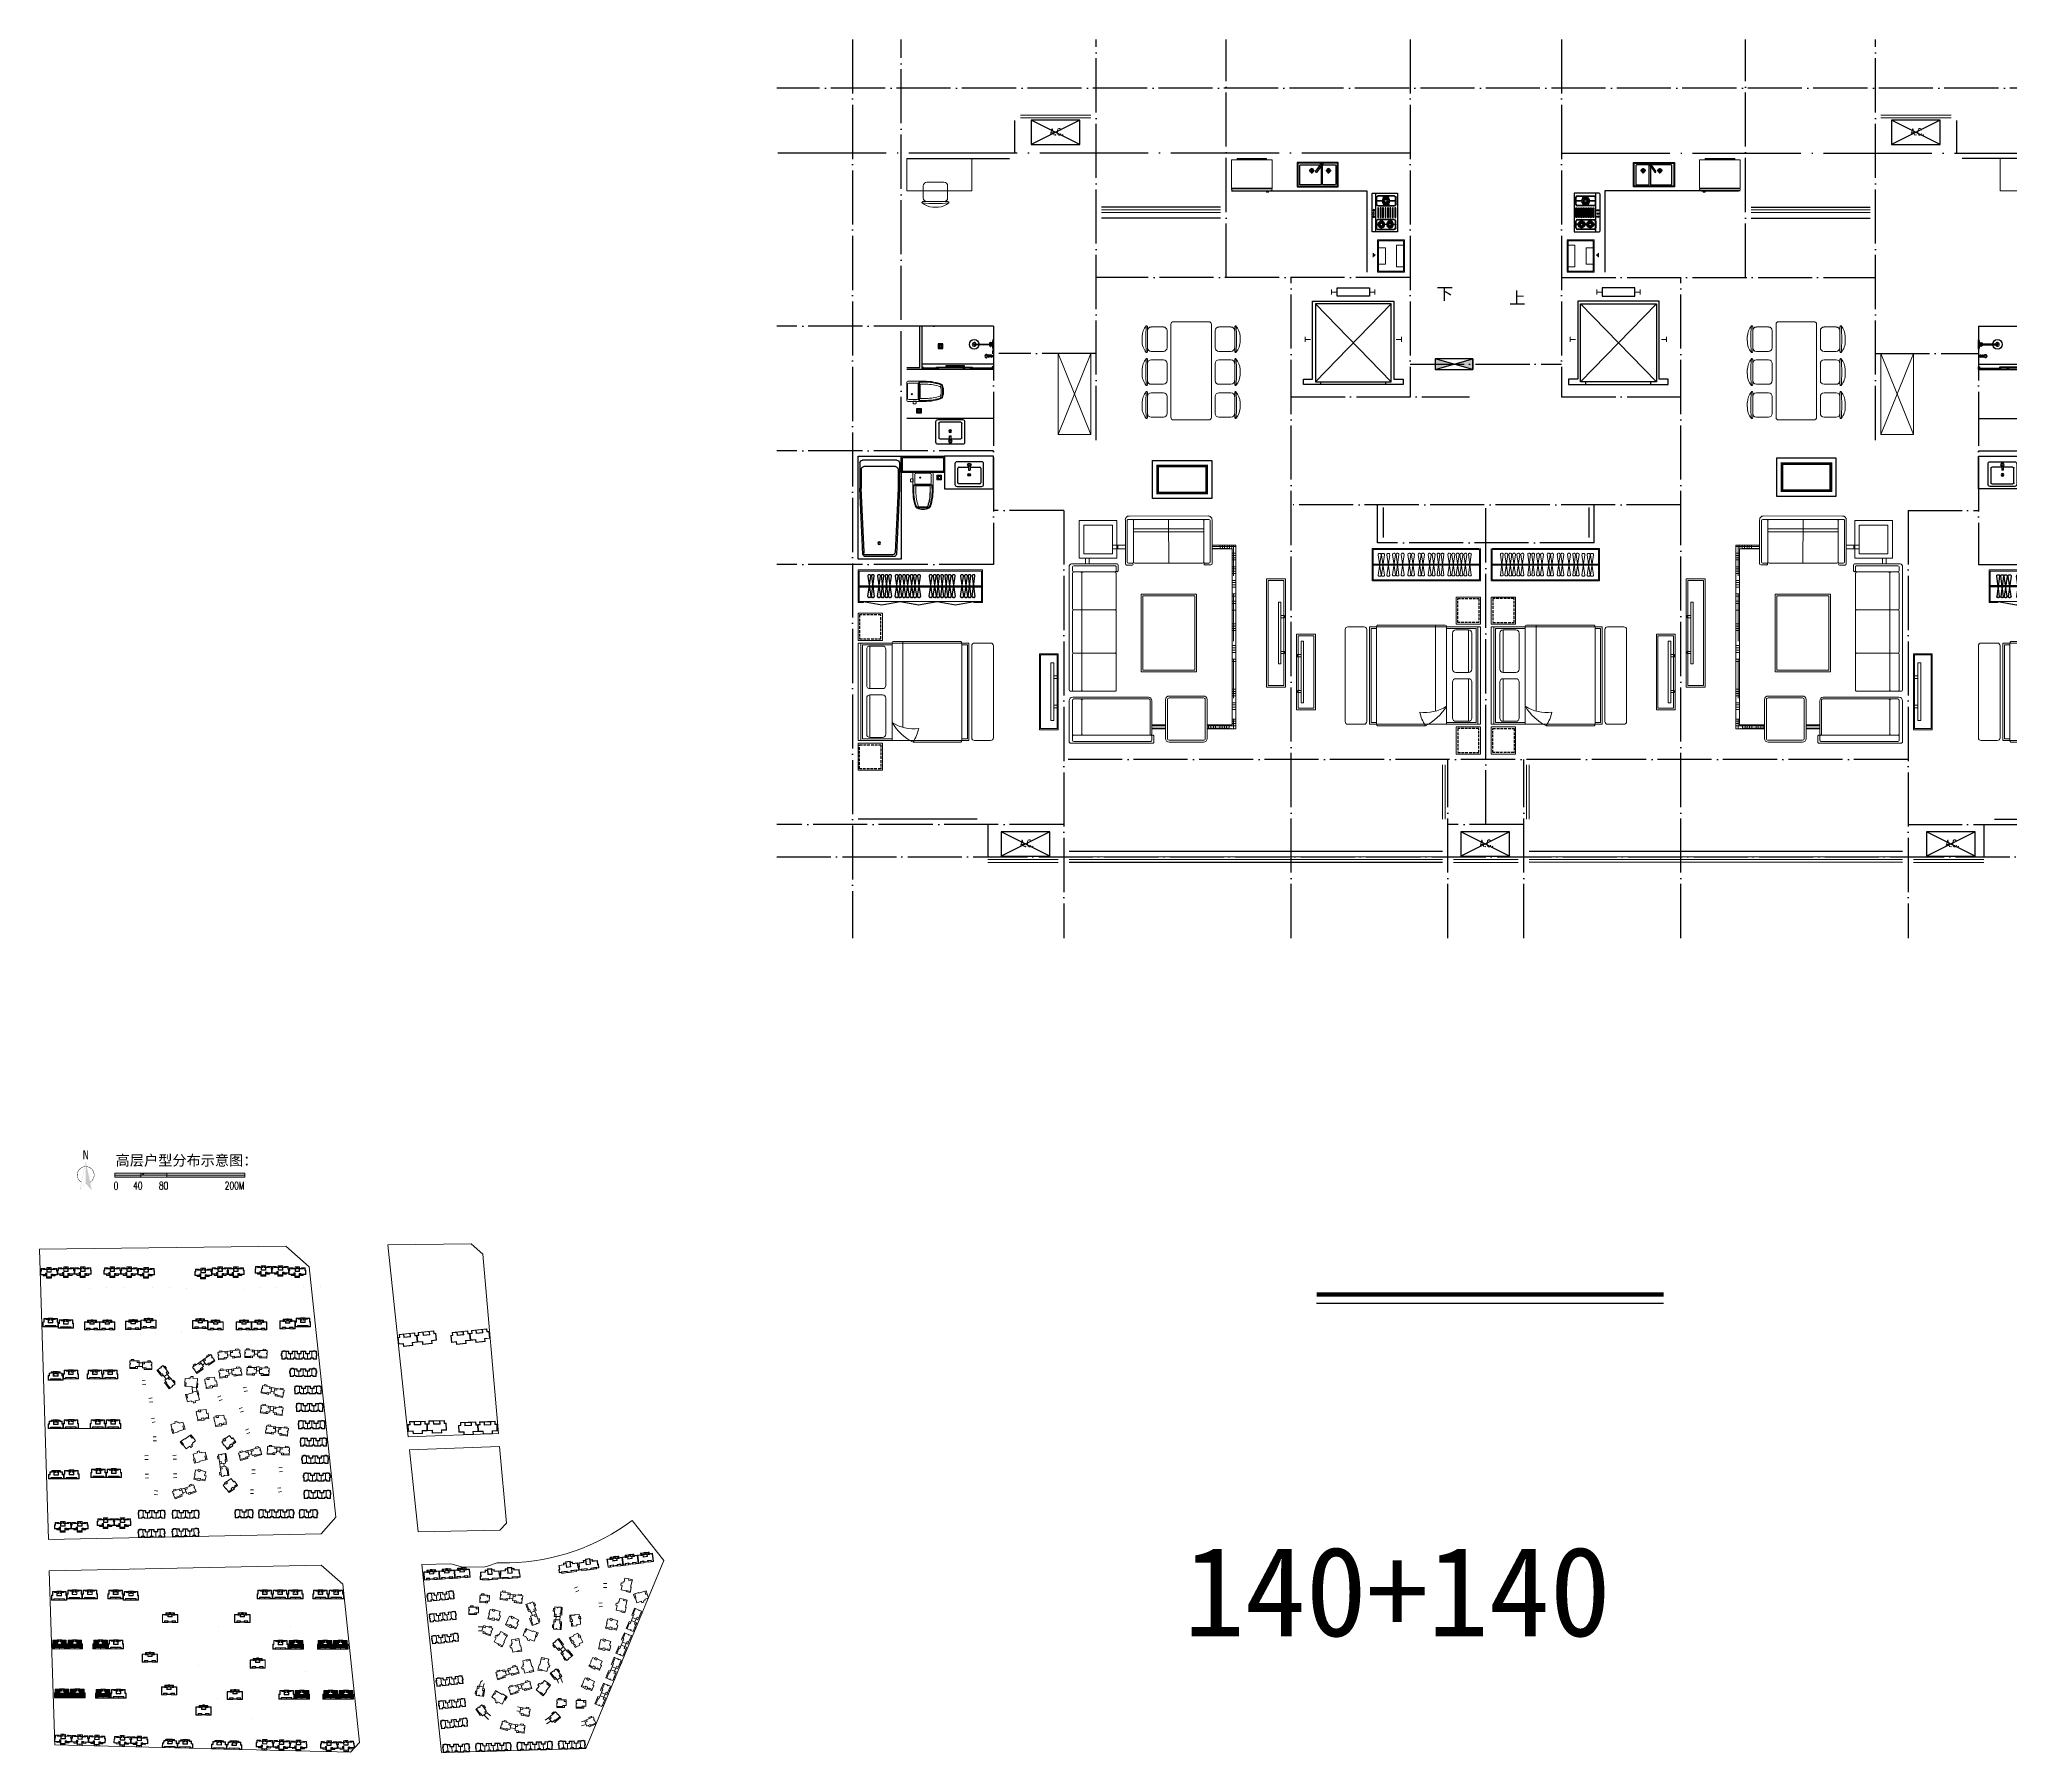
# Model space of a CAD drawing. Extents: x 188590 to 251590, y -4075 to 40422.
# Drawn here: x 191899 to 228284, y -1087 to 30556 of the extents above; entities that cross this region are included whole.
import ezdxf
from ezdxf.enums import TextEntityAlignment as Align

# ---------------------------------------------------------------- set-up
doc = ezdxf.new("R2010")
doc.units = 0
doc.header["$LTSCALE"] = 1000
doc.header["$MEASUREMENT"] = 0
for name, pattern in [('ACAD_ISO02W100', [15, 12, -3]), ('DASH', [0.35, 0.25, -0.1]), ('DOTE', [2.42, 2, -0.2, 0.02, -0.2])]:
    doc.linetypes.add(name, pattern=pattern)
for name, color, linetype, lineweight in [('140', 2, 'Continuous', 5), ('7-环境', 159, 'Continuous', 5), ('DingDianTu', 5, 'Continuous', 0), ('s2', 1, 'Continuous', 5), ('Text-I', 7, 'Continuous', 5), ('五金', 136, 'Continuous', 9), ('图框', 7, 'Continuous', 5), ('家具', 33, 'Continuous', 9), ('房建名称', 7, 'Continuous', 0), ('移动家具', 41, 'Continuous', 20)]:
    doc.layers.add(name, color=color, linetype=linetype, lineweight=lineweight)
for name, color, linetype in [('14PUB_DIM', 14, 'Continuous'), ('DIM_SYMB', 3, 'Continuous'), ('DOTE', 1, 'DOTE'), ('fd', 4, 'Continuous'), ('hz', 254, 'Continuous'), ('PUB_TEXT', 255, 'Continuous'), ('STAIR', 2, 'Continuous'), ('tk', 253, 'Continuous'), ('WALL', 9, 'Continuous'), ('厨卫', 154, 'Continuous'), ('洁具', 150, 'Continuous'), ('看线', 5, 'Continuous'), ('空调', 8, 'Continuous'), ('管井', 236, 'Continuous'), ('虚线', 251, 'Continuous'), ('轻质隔墙', 143, 'Continuous')]:
    doc.layers.add(name, color=color, linetype=linetype)
doc.styles.add('-黑体', font='SIMHEI.TTF', dxfattribs={"width": 0.8})
doc.styles.add('C-2007.06.19$0$C-05.28(ok)$0$STANDARD', font='GBENOR', dxfattribs={"bigfont": 'GBCBIG'})
doc.styles.add('DIM_FONT', font='SIMPLEX.shx', dxfattribs={"width": 0.8})
doc.styles.add('GHHXMJ_DIM', font='SimSun.ttf')
doc.styles.add('TKZ1', font='SIMHEI.TTF', dxfattribs={"width": 0.7})
doc.styles.add('图签栏', font='SimSun.ttf')
doc.styles.add('黑体', font='SIMHEI.TTF', dxfattribs={"width": 0.85, "height": 10})

msp = doc.modelspace()

# ---------------------------------------------------------------- texts
at = {"layer": 'PUB_TEXT', "style": '黑体'}
for s, p in [('下', (217866, 25746)), ('上', (219206, 25666))]:
    msp.add_text(s, height=225, dxfattribs=at).set_placement(p, align=Align.CENTER)
at = {"layer": 'PUB_TEXT', "linetype": 'ByBlock', "style": 'GHHXMJ_DIM'}
msp.add_text('N', height=168, dxfattribs=at).set_placement((192700, 9869))
at = {"layer": 'PUB_TEXT', "style": 'GHHXMJ_DIM'}
msp.add_text('高层户型分布示意图：', height=192, dxfattribs=at).set_placement((194618, 9851), align=Align.MIDDLE_CENTER)
at = {"layer": 'PUB_TEXT', "color": 7, "style": '-黑体'}
msp.add_text('140+140', height=1657.2, dxfattribs=at).set_placement((216988, 1892), align=Align.MIDDLE_CENTER)
at = {"layer": '图框', "style": 'DIM_FONT', "width": 0.7}
for s, p in [('0', (193272, 9309)), ('40', (193633, 9314)), ('80', (194108, 9312)), ('200M', (195324, 9314))]:
    msp.add_text(s, height=144, dxfattribs=at).set_placement(p)

# ---------------------------------------------------------------- blocks, each defined once
blk = doc.blocks.new('A$C45025D1E')
for p, q in [((1620, 50), (220, 1490)), ((1620, 1490), (220, 50)), ((320, 0), (320, 50)), ((1520, 0), (1520, 50))]:
    blk.add_line(p, q)
for points in [[(1670, 100), (1670, 1540), (170, 1540), (170, 100), (0, 100), (0, 0), (1840, 0), (1840, 100)], [(220, 50), (220, 1490), (1620, 1490), (1620, 50)], [(1220, 1635), (1220, 1785), (620, 1785), (620, 1635)]]:
    blk.add_lwpolyline(points, close=True)
at = {"const_width": 18}
for points in [[(520, 1760), (520, 1660)], [(620, 1710), (520, 1710)], [(1220, 1710), (1320, 1710)], [(1320, 1760), (1320, 1660)], [(30, 885), (30, 785)], [(130, 835), (30, 835)], [(1710, 835), (1810, 835)], [(1810, 885), (1810, 785)]]:
    blk.add_lwpolyline(points, dxfattribs=at)
blk = doc.blocks.new('XFS')
at = {"layer": '14PUB_DIM'}
blk.add_hatch(color=256, dxfattribs=at).paths.add_polyline_path([(1104652, -51269), (1104452, -51269), (1104652, -51969), (1104452, -51969)])
for p, q in [((1104452, -51969), (1104652, -51269)), ((1104452, -51269), (1104652, -51969))]:
    blk.add_line(p, q, dxfattribs=at)
blk.add_lwpolyline([(1104452, -51969), (1104652, -51969), (1104652, -51269), (1104452, -51269)], close=True, dxfattribs=at)
blk.add_lwpolyline([(1104652, -51269), (1104452, -51269), (1104652, -51969), (1104452, -51969), (1104652, -51269)], dxfattribs=at)
blk = doc.blocks.new('111')
at = {"layer": '空调', "linetype": 'ACAD_ISO02W100'}
for p, q in [((1000, 0), (0, 500)), ((1000, 500), (0, 0))]:
    blk.add_line(p, q, dxfattribs=at)
blk.add_lwpolyline([(0, 500), (0, 0), (1000, 0), (1000, 500)], close=True, dxfattribs=at)
at = {"layer": 'Text-I', "style": 'DIM_FONT', "width": 0.8}
blk.add_text('A.C.', height=140, dxfattribs=at).set_placement((675, 262), align=Align.MIDDLE_RIGHT)
blk = doc.blocks.new('333333333333333333333333')
at = {"layer": '家具'}
for p, q in [((1106032, -52869), (1104052, -52869)), ((1104052, -52869), (1104052, -53469)), ((1106032, -52889), (1104072, -52889)), ((1104072, -52889), (1104072, -53449)), ((1104161, -53361), (1104215, -52986)), ((1104161, -52986), (1104215, -53361)), ((1104196, -52964), (1104181, -52964)), ((1104226, -53361), (1104280, -52986)), ((1104226, -52986), (1104280, -53361)), ((1104260, -52964), (1104246, -52964)), ((1104321, -53361), (1104375, -52986)), ((1104321, -52986), (1104375, -53361)), ((1104355, -52964), (1104341, -52964)), ((1104429, -53356), (1104483, -52981)), ((1104429, -52981), (1104483, -53356)), ((1104463, -52959), (1104449, -52959)), ((1104493, -53356), (1104547, -52981)), ((1104493, -52981), (1104547, -53356)), ((1104527, -52959), (1104513, -52959)), ((1104588, -53356), (1104642, -52981)), ((1104588, -52981), (1104642, -53356)), ((1104622, -52959), (1104608, -52959)), ((1104712, -53356), (1104766, -52981)), ((1104712, -52981), (1104766, -53356)), ((1104746, -52959), (1104732, -52959)), ((1104777, -53356), (1104831, -52981)), ((1104777, -52981), (1104831, -53356)), ((1104811, -52959), (1104797, -52959)), ((1104900, -53356), (1104954, -52981)), ((1104900, -52981), (1104954, -53356)), ((1104934, -52959), (1104920, -52959)), ((1104964, -53356), (1105018, -52981)), ((1104964, -52981), (1105018, -53356)), ((1104998, -52959), (1104984, -52959)), ((1105085, -53356), (1105139, -52981)), ((1105085, -52981), (1105139, -53356)), ((1105119, -52959), (1105105, -52959)), ((1105159, -53356), (1105213, -52981)), ((1105159, -52981), (1105213, -53356)), ((1105193, -52959), (1105179, -52959)), ((1105250, -53356), (1105304, -52981)), ((1105250, -52981), (1105304, -53356)), ((1105284, -52959), (1105270, -52959)), ((1105324, -53356), (1105378, -52981)), ((1105324, -52981), (1105378, -53356)), ((1105358, -52959), (1105344, -52959)), ((1105449, -53356), (1105503, -52981)), ((1105449, -52981), (1105503, -53356)), ((1105483, -52959), (1105468, -52959)), ((1105523, -53356), (1105577, -52981)), ((1105523, -52981), (1105577, -53356)), ((1105557, -52959), (1105543, -52959)), ((1105604, -53356), (1105658, -52981)), ((1105604, -52981), (1105658, -53356)), ((1105639, -52959), (1105624, -52959)), ((1105674, -53356), (1105728, -52981)), ((1105674, -52981), (1105728, -53356)), ((1105708, -52959), (1105694, -52959)), ((1105748, -53356), (1105802, -52981)), ((1105748, -52981), (1105802, -53356)), ((1105782, -52959), (1105768, -52959)), ((1105829, -53356), (1105883, -52981)), ((1105829, -52981), (1105883, -53356)), ((1105864, -52959), (1105849, -52959)), ((1106032, -52889), (1106032, -53449)), ((1106052, -52869), (1106052, -53469)), ((1104052, -53469), (1106052, -53469)), ((1106032, -53159), (1104072, -53159)), ((1106032, -53179), (1104072, -53179)), ((1106032, -53449), (1104072, -53449)), ((1104196, -53384), (1104181, -53384)), ((1104260, -53384), (1104246, -53384)), ((1104355, -53384), (1104341, -53384)), ((1104463, -53379), (1104449, -53379)), ((1104527, -53379), (1104513, -53379)), ((1104622, -53379), (1104608, -53379)), ((1104746, -53379), (1104732, -53379)), ((1104811, -53379), (1104797, -53379)), ((1104934, -53379), (1104920, -53379)), ((1104998, -53379), (1104984, -53379)), ((1105119, -53379), (1105105, -53379)), ((1105193, -53379), (1105179, -53379)), ((1105284, -53379), (1105270, -53379)), ((1105358, -53379), (1105344, -53379)), ((1105483, -53379), (1105468, -53379)), ((1105557, -53379), (1105543, -53379)), ((1105639, -53379), (1105624, -53379)), ((1105708, -53379), (1105694, -53379)), ((1105782, -53379), (1105768, -53379)), ((1105864, -53379), (1105849, -53379))]:
    blk.add_line(p, q, dxfattribs=at)
for centre, start, end in [((1104181, -52984), 90, 187.5946), ((1104196, -52984), 352.4054, 90), ((1104246, -52984), 90, 187.5946), ((1104260, -52984), 352.4054, 90), ((1104341, -52984), 90, 187.5946), ((1104355, -52984), 352.4054, 90), ((1104449, -52979), 90, 187.5946), ((1104463, -52979), 352.4054, 90), ((1104513, -52979), 90, 187.5946), ((1104527, -52979), 352.4054, 90), ((1104608, -52979), 90, 187.5946), ((1104622, -52979), 352.4054, 90), ((1104732, -52979), 90, 187.5946), ((1104746, -52979), 352.4054, 90), ((1104797, -52979), 90, 187.5946), ((1104811, -52979), 352.4054, 90), ((1104920, -52979), 90, 187.5946), ((1104934, -52979), 352.4054, 90), ((1104984, -52979), 90, 187.5946), ((1104998, -52979), 352.4054, 90), ((1105105, -52979), 90, 187.5946), ((1105119, -52979), 352.4054, 90), ((1105179, -52979), 90, 187.5946), ((1105193, -52979), 352.4054, 90), ((1105270, -52979), 90, 187.5946), ((1105284, -52979), 352.4054, 90), ((1105344, -52979), 90, 187.5946), ((1105358, -52979), 352.4054, 90), ((1105468, -52979), 90, 187.5946), ((1105483, -52979), 352.4054, 90), ((1105543, -52979), 90, 187.5946), ((1105557, -52979), 352.4054, 90), ((1105624, -52979), 90, 187.5946), ((1105639, -52979), 352.4054, 90), ((1105694, -52979), 90, 187.5946), ((1105708, -52979), 352.4054, 90), ((1105768, -52979), 90, 187.5946), ((1105782, -52979), 352.4054, 90), ((1105849, -52979), 90, 187.5946), ((1105864, -52979), 352.4054, 90), ((1104181, -53364), 172.4054, 270), ((1104196, -53364), 270, 7.5946), ((1104246, -53364), 172.4054, 270), ((1104260, -53364), 270, 7.5946), ((1104341, -53364), 172.4054, 270), ((1104355, -53364), 270, 7.5946), ((1104449, -53359), 172.4054, 270), ((1104463, -53359), 270, 7.5946), ((1104513, -53359), 172.4054, 270), ((1104527, -53359), 270, 7.5946), ((1104608, -53359), 172.4054, 270), ((1104622, -53359), 270, 7.5946), ((1104732, -53359), 172.4054, 270), ((1104746, -53359), 270, 7.5946), ((1104797, -53359), 172.4054, 270), ((1104811, -53359), 270, 7.5946), ((1104920, -53359), 172.4054, 270), ((1104934, -53359), 270, 7.5946), ((1104984, -53359), 172.4054, 270), ((1104998, -53359), 270, 7.5946), ((1105105, -53359), 172.4054, 270), ((1105119, -53359), 270, 7.5946), ((1105179, -53359), 172.4054, 270), ((1105193, -53359), 270, 7.5946), ((1105270, -53359), 172.4054, 270), ((1105284, -53359), 270, 7.5946), ((1105344, -53359), 172.4054, 270), ((1105358, -53359), 270, 7.5946), ((1105468, -53359), 172.4054, 270), ((1105483, -53359), 270, 7.5946), ((1105543, -53359), 172.4054, 270), ((1105557, -53359), 270, 7.5946), ((1105624, -53359), 172.4054, 270), ((1105639, -53359), 270, 7.5946), ((1105694, -53359), 172.4054, 270), ((1105708, -53359), 270, 7.5946), ((1105768, -53359), 172.4054, 270), ((1105782, -53359), 270, 7.5946), ((1105849, -53359), 172.4054, 270), ((1105864, -53359), 270, 7.5946)]:
    blk.add_arc(centre, 20, start, end, dxfattribs=at)
blk = doc.blocks.new('A$C1BE601A8')
at = {"layer": '洁具', "color": 0}
for p, q in [((0, 0), (0, 450)), ((0, 450), (757, 450)), ((10, 10), (10, 440)), ((10, 440), (747, 440)), ((41, 393), (41, 50)), ((273, 408), (56, 408)), ((288, 50), (288, 393)), ((315, 427), (293, 411)), ((293, 411), (390, 273)), ((311, 393), (311, 50)), ((412, 288), (315, 427)), ((695, 408), (326, 408)), ((710, 50), (710, 393)), ((747, 440), (747, 10)), ((757, 450), (757, 0)), ((757, 0), (0, 0)), ((747, 10), (10, 10)), ((56, 35), (273, 35)), ((226, 300), (130, 300)), ((178, 248), (178, 348)), ((326, 35), (695, 35)), ((534, 300), (438, 300)), ((486, 248), (486, 348))]:
    blk.add_line(p, q, dxfattribs=at)
for centre, radius in [((178, 300), 36.1), ((178, 300), 27.1), ((486, 300), 36.1), ((486, 300), 27.1)]:
    blk.add_circle(centre, radius, dxfattribs=at)
for centre, radius, start, end in [((56, 393), 15, 90, 180), ((273, 393), 15, 0, 90), ((304, 419), 21.7, 342.6068, 267.3353), ((326, 393), 15, 90, 180), ((695, 393), 15, 0, 90), ((56, 50), 15, 180, 270), ((273, 50), 15, 270, 0), ((326, 50), 15, 180, 270), ((401, 281), 13.3, 214.971, 34.971), ((695, 50), 15, 270, 0)]:
    blk.add_arc(centre, radius, start, end, dxfattribs=at)
blk = doc.blocks.new('ddfdf')
at = {"layer": '洁具', "color": 0}
for p, q in [((15801, -30110), (15801, -30822)), ((16261, -30111), (15801, -30110)), ((15826, -30314), (15826, -30189)), ((15834, -30314), (15834, -30189)), ((15856, -30159), (16163, -30159)), ((15856, -30167), (16163, -30167)), ((15952, -30159), (15957, -30157)), ((15968, -30208), (15952, -30159)), ((15957, -30157), (15973, -30206)), ((16062, -30157), (16046, -30206)), ((16051, -30208), (16067, -30159)), ((16067, -30159), (16062, -30157)), ((16185, -30189), (16185, -30315)), ((16193, -30189), (16193, -30315)), ((16201, -30822), (16202, -30111)), ((16271, -30121), (16271, -30812)), ((15829, -30248), (15829, -30252)), ((15947, -30248), (15829, -30248)), ((15829, -30252), (15947, -30252)), ((15832, -30556), (15832, -30379)), ((15832, -30379), (15849, -30379)), ((15849, -30556), (15832, -30556)), ((15849, -30379), (15849, -30556)), ((16163, -30337), (15856, -30336)), ((16163, -30345), (15856, -30344)), ((15878, -30556), (15878, -30380)), ((15878, -30380), (15894, -30380)), ((15894, -30556), (15878, -30556)), ((15894, -30380), (15894, -30556)), ((15923, -30556), (15923, -30380)), ((15923, -30380), (15940, -30380)), ((15940, -30556), (15923, -30556)), ((15940, -30380), (15940, -30556)), ((15947, -30252), (15947, -30248)), ((15968, -30295), (15952, -30344)), ((15952, -30344), (15957, -30346)), ((15957, -30346), (15973, -30297)), ((15973, -30206), (15968, -30208)), ((15973, -30297), (15968, -30295)), ((15968, -30556), (15968, -30380)), ((15968, -30380), (15985, -30380)), ((15985, -30556), (15968, -30556)), ((15985, -30380), (15985, -30556)), ((16014, -30556), (16014, -30380)), ((16014, -30380), (16030, -30380)), ((16030, -30556), (16014, -30556)), ((16030, -30380), (16030, -30556)), ((16046, -30206), (16051, -30208)), ((16046, -30297), (16051, -30295)), ((16062, -30346), (16046, -30297)), ((16051, -30295), (16067, -30344)), ((16059, -30556), (16059, -30380)), ((16059, -30380), (16076, -30380)), ((16076, -30556), (16059, -30556)), ((16067, -30344), (16062, -30346)), ((16072, -30252), (16072, -30248)), ((16072, -30248), (16190, -30248)), ((16190, -30253), (16072, -30252)), ((16076, -30380), (16076, -30556)), ((16104, -30556), (16104, -30380)), ((16104, -30380), (16121, -30380)), ((16121, -30556), (16104, -30556)), ((16121, -30380), (16121, -30556)), ((16150, -30556), (16150, -30380)), ((16150, -30380), (16166, -30380)), ((16166, -30556), (16150, -30556)), ((16166, -30380), (16166, -30556)), ((16190, -30248), (16190, -30253)), ((15801, -30822), (16261, -30822)), ((15829, -30682), (15829, -30686)), ((15904, -30682), (15829, -30682)), ((15829, -30686), (15904, -30686)), ((15831, -30750), (15831, -30624)), ((15839, -30750), (15839, -30624)), ((15861, -30594), (16167, -30595)), ((15861, -30602), (16167, -30603)), ((16167, -30772), (15861, -30772)), ((16167, -30780), (15861, -30780)), ((15904, -30686), (15904, -30682)), ((15937, -30595), (15937, -30654)), ((15942, -30595), (15937, -30595)), ((15937, -30654), (15942, -30654)), ((15937, -30780), (15937, -30720)), ((15937, -30720), (15942, -30720)), ((15942, -30780), (15937, -30780)), ((15942, -30654), (15942, -30595)), ((15942, -30720), (15942, -30780)), ((15968, -30684), (15968, -30688)), ((16063, -30684), (15968, -30684)), ((15968, -30688), (16063, -30688)), ((16063, -30688), (16063, -30684)), ((16095, -30595), (16095, -30654)), ((16099, -30595), (16095, -30595)), ((16095, -30654), (16099, -30654)), ((16095, -30780), (16095, -30720)), ((16095, -30720), (16099, -30720)), ((16099, -30780), (16095, -30780)), ((16099, -30654), (16099, -30595)), ((16099, -30720), (16099, -30780)), ((16126, -30690), (16126, -30685)), ((16126, -30685), (16199, -30685)), ((16199, -30690), (16126, -30690)), ((16189, -30625), (16189, -30750)), ((16197, -30625), (16197, -30750)), ((16199, -30685), (16199, -30690))]:
    blk.add_line(p, q, dxfattribs=at)
for centre, radius in [((16013, -30253), 70.1), ((16013, -30253), 47.3), ((16013, -30253), 41.8), ((16013, -30253), 25.3), ((16235, -30426), 16.2), ((16238, -30542), 16.2), ((16240, -30485), 16.2), ((15936, -30685), 63.7), ((15936, -30685), 43), ((15936, -30685), 38), ((15936, -30685), 23), ((16096, -30687), 63.7), ((16096, -30687), 43), ((16096, -30687), 38), ((16096, -30687), 23)]:
    blk.add_circle(centre, radius, dxfattribs=at)
for centre, radius, start, end in [((15856, -30189), 30, 89.961, 179.961), ((15856, -30189), 22, 89.961, 179.961), ((16163, -30189), 30, 359.961, 89.961), ((16163, -30189), 22, 359.961, 89.961), ((16261, -30121), 10, 0, 89.961), ((15856, -30314), 30, 179.961, 269.961), ((15856, -30314), 22, 179.961, 269.961), ((16163, -30315), 30, 269.961, 359.961), ((16163, -30315), 22, 269.961, 359.961), ((15861, -30624), 30, 89.961, 179.961), ((15861, -30750), 30, 179.961, 269.961), ((15861, -30624), 22, 89.961, 179.961), ((15861, -30750), 22, 179.961, 269.961), ((16167, -30625), 30, 359.961, 89.961), ((16167, -30625), 22, 359.961, 89.961), ((16167, -30750), 30, 269.961, 359.961), ((16167, -30750), 22, 269.961, 359.961), ((16261, -30812), 10, 269.961, 0)]:
    blk.add_arc(centre, radius, start, end, dxfattribs=at)
blk = doc.blocks.new('A$C25AA54E1')
at = {"ltscale": 20}
for p, q in [((884, 2199), (884, 3017)), ((918, 3081), (3211, 3081)), ((3234, 2997), (3234, 3061)), ((3234, 2234), (3234, 2996)), ((3347, 3015), (3347, 1617)), ((3413, 3081), (4163, 3081)), ((4198, 3046), (4198, 1539)), ((1712, 2211), (1057, 2211)), ((3212, 2211), (1757, 2211)), ((1, 1972), (0, 511)), ((883, 2042), (71, 2042)), ((871, 614), (872, 1868)), ((1012, 2176), (906, 2176)), ((906, 1914), (906, 2019)), ((1443, 1750), (2878, 1750)), ((1443, 728), (1443, 1750)), ((2878, 1750), (2878, 728)), ((4024, 1551), (3413, 1551)), ((4047, 1574), (4047, 1539)), ((4175, 1516), (4070, 1516)), ((3325, 1234), (3325, 597)), ((4110, 1300), (3391, 1300)), ((4176, 597), (4176, 1234)), ((2878, 728), (1443, 728)), ((882, 440), (70, 440)), ((905, 463), (905, 568)), ((3391, 531), (4110, 531))]:
    blk.add_line(p, q, dxfattribs=at)
for p, q in [((918, 2994), (918, 2234)), ((1011, 3017), (942, 3017)), ((1034, 2994), (1034, 2234)), ((1711, 3017), (1058, 3017)), ((1734, 2996), (1734, 2234)), ((2511, 3017), (1758, 3017)), ((2534, 2996), (2534, 2234)), ((3211, 3017), (2558, 3017)), ((3380, 2996), (3380, 1606)), ((4070, 3017), (3403, 3017)), ((4047, 2994), (4047, 1574)), ((4140, 3017), (4070, 3017)), ((4163, 2994), (4163, 1574)), ((781, 2780), (884, 2780)), ((781, 2709), (884, 2709)), ((3211, 2846), (1058, 2846)), ((4025, 2846), (3403, 2846)), ((536, 2283), (536, 2042)), ((606, 2283), (606, 2042)), ((941, 2211), (1012, 2211)), ((64, 1915), (65, 1985)), ((65, 1869), (64, 1915)), ((64, 569), (65, 1872)), ((87, 1892), (849, 1891)), ((87, 1892), (849, 1891)), ((88, 2008), (848, 2007)), ((88, 1892), (848, 1891)), ((236, 592), (236, 1892)), ((293, 592), (293, 1892)), ((503, 2041), (503, 2042)), ((603, 2178), (536, 2178)), ((871, 1984), (871, 1914)), ((1476, 1717), (2845, 1717)), ((1476, 761), (1476, 1717)), ((2845, 1717), (2845, 761)), ((4047, 1584), (3402, 1584)), ((3860, 1302), (3860, 1551)), ((3876, 1551), (3876, 1303)), ((3918, 1551), (3918, 1302)), ((3930, 1300), (3930, 1551)), ((4140, 1551), (4070, 1551)), ((65, 1242), (871, 1241)), ((3360, 1234), (3360, 597)), ((4110, 1265), (3391, 1265)), ((4141, 597), (4141, 1234)), ((2845, 761), (1476, 761)), ((64, 499), (64, 569)), ((87, 592), (848, 591)), ((87, 476), (848, 475)), ((536, 440), (536, 0)), ((561, 440), (561, 0)), ((603, 440), (603, 128)), ((606, 440), (606, 70)), ((871, 498), (871, 568)), ((3391, 566), (4110, 566)), ((3860, 70), (3860, 531)), ((3930, 507), (3860, 507)), ((3918, 465), (3860, 465)), ((3930, 416), (3860, 416)), ((3930, 374), (3860, 374)), ((3876, 531), (3876, 0)), ((3918, 531), (3918, 128)), ((3930, 0), (3930, 531)), ((606, 292), (536, 292)), ((603, 250), (536, 250)), ((606, 208), (536, 208)), ((606, 158), (536, 158)), ((606, 116), (536, 116)), ((606, 74), (536, 74)), ((1105, 44), (536, 44)), ((606, 86), (603, 86)), ((606, 70), (3860, 70)), ((686, 70), (686, 0)), ((728, 70), (728, 0)), ((770, 70), (770, 0)), ((812, 70), (812, 0)), ((938, 70), (938, 0)), ((979, 70), (979, 0)), ((1021, 70), (1021, 0)), ((1063, 70), (1063, 0)), ((1189, 70), (1189, 0)), ((1231, 70), (1231, 0)), ((1273, 70), (1273, 0)), ((1314, 70), (1314, 0)), ((1440, 70), (1440, 0)), ((2310, 44), (1440, 44)), ((1482, 70), (1482, 0)), ((1574, 70), (1574, 0)), ((1616, 70), (1616, 0)), ((1741, 70), (1741, 0)), ((1993, 70), (1993, 0)), ((2035, 70), (2035, 0)), ((2076, 70), (2076, 0)), ((2118, 70), (2118, 0)), ((2394, 70), (2394, 0)), ((2436, 70), (2436, 0)), ((2478, 70), (2478, 0)), ((2520, 70), (2520, 0)), ((2645, 70), (2645, 0)), ((3365, 44), (2645, 44)), ((2687, 70), (2687, 0)), ((3198, 70), (3198, 0)), ((3240, 70), (3240, 0)), ((3281, 70), (3281, 0)), ((3323, 70), (3323, 0)), ((3449, 70), (3449, 0)), ((3491, 70), (3491, 0)), ((3533, 70), (3533, 0)), ((3575, 70), (3575, 0)), ((3750, 70), (3750, 0)), ((3930, 44), (3750, 44)), ((3792, 70), (3792, 0)), ((3834, 70), (3834, 0)), ((3918, 297), (3860, 297)), ((3930, 255), (3860, 255)), ((3930, 213), (3860, 213)), ((3918, 171), (3860, 171)), ((3930, 122), (3860, 122)), ((3930, 86), (3918, 86)), ((536, 0), (3930, 0))]:
    blk.add_line(p, q)
blk.add_lwpolyline([(781, 2895), (781, 2199), (85, 2199), (85, 2895)], close=True, dxfattribs=at)
blk.add_lwpolyline([(698, 2812), (698, 2282), (169, 2282), (169, 2812)], close=True)
at = {"ltscale": 20, "extrusion": (0, 0, -1)}
for centre, major_axis, ratio, start_param, end_param in [((953, 3021), (-49.4, 49.4), 1, 5.45018, 6.544088), ((3211, 3058), (16.4, 16.4), 1, -0.785398, 0.696689), ((4163, 3046), (24.6, 24.6), 1, -0.785398, 0.785398), ((906, 2199), (16.2, 16.2), 1, 2.356194, 3.926991), ((1012, 2234), (-16.2, 16.2), 1, 2.356194, 3.926991), ((1012, 2193), (12.7, 12.7), 0.942987, -0.815786, 2.325807), ((1057, 2234), (-16.2, 16.2), 1, 3.926991, 5.497787), ((1712, 2234), (-16.2, 16.2), 1, 2.356194, 3.926991), ((1757, 2234), (16.2, 16.2), 1, 2.356194, 3.926991), ((2512, 2234), (-16.2, 16.2), 1, 2.356194, 3.926991), ((2557, 2234), (16.2, 16.2), 1, 2.356194, 3.926991), ((3212, 2234), (-16.2, 16.2), 1, 2.356194, 3.926991), ((4024, 1574), (16.2, 16.2), 1, 0.785398, 2.356194), ((4175, 1539), (-16.2, 16.2), 1, 2.356194, 3.926991)]:
    blk.add_ellipse(centre, major_axis=major_axis, ratio=ratio, start_param=start_param, end_param=end_param, dxfattribs=at)
at = {"extrusion": (0, 0, -1)}
for centre, major_axis, start_param, end_param in [((942, 2994), (16.4, 16.4), 3.926991, 5.497787), ((1011, 2994), (16.4, 16.4), -0.785398, 0.785398), ((1058, 2994), (16.4, 16.4), 3.926991, 5.497787), ((1711, 2994), (-16.4, 16.4), 0.785398, 2.267485), ((1758, 2994), (16.4, 16.4), 4.0157, 5.497787), ((2511, 2994), (-16.4, 16.4), 0.785398, 2.267485), ((2558, 2994), (16.4, 16.4), 4.0157, 5.497787), ((3211, 2994), (-16.4, 16.4), 0.785398, 2.267485), ((3403, 2994), (16.4, 16.4), 4.0157, 5.497787), ((4023, 2994), (16.4, 16.4), -0.785398, 0.785398), ((4070, 2994), (-16.4, 16.4), 5.497787, 7.068583), ((4140, 2994), (16.4, 16.4), -0.785398, 0.785398), ((1058, 2869), (-16.4, 16.4), 3.926991, 5.409078), ((3211, 2822), (16.4, 16.4), -0.785398, 0.696689), ((3403, 2869), (-16.4, 16.4), 3.926991, 5.409078), ((4025, 2822), (-16.4, 16.4), 0.785398, 2.267485), ((941, 2234), (16.2, 16.2), 2.356194, 3.926991), ((4070, 1574), (16.2, 16.2), 2.356194, 3.926991), ((4140, 1574), (-16.2, 16.2), 2.356194, 3.926991)]:
    blk.add_ellipse(centre, major_axis=major_axis, ratio=1, start_param=start_param, end_param=end_param, dxfattribs=at)
at = {"ltscale": 20}
for centre, major_axis, ratio, start_param, end_param in [((3413, 3015), (-46.6, 46.6), 1, -0.785398, 0.785398), ((71, 1972), (49.7, 49.7), 1, 0.785398, 2.356194), ((848, 1914), (-16.2, 16.2), 1, 2.355029, 3.925825), ((849, 1868), (16.2, 16.2), 1, 5.496622, 7.067418), ((849, 1868), (16.2, 16.2), 1, 5.496622, 7.067418), ((889, 1914), (12.4, 12.4), 0.984307, 2.347446, 5.489038), ((883, 2019), (-16.2, 16.2), 1, 3.925825, 5.496622), ((3413, 1617), (46.6, 46.6), 1, 2.356194, 3.926991), ((4070, 1539), (16.2, 16.2), 1, 2.356194, 3.926991), ((3391, 1234), (-46.6, 46.6), 1, -0.785398, 0.785398), ((4110, 1234), (46.6, 46.6), 1, 5.497787, 7.068583), ((70, 511), (49.7, 49.7), 1, 2.356194, 3.926991), ((848, 614), (-16.2, 16.2), 1, 2.355029, 3.925825), ((848, 568), (-16.2, 16.2), 1, 3.925825, 5.496622), ((888, 568), (12.4, 12.4), 0.984309, -0.794147, 2.347446), ((882, 463), (-16.2, 16.2), 1, 2.355029, 3.925825), ((3391, 597), (46.6, 46.6), 1, 2.356194, 3.926991), ((4110, 597), (-46.6, 46.6), 1, 2.356194, 3.926991)]:
    blk.add_ellipse(centre, major_axis=major_axis, ratio=ratio, start_param=start_param, end_param=end_param, dxfattribs=at)
for centre, major_axis, start_param, end_param in [((1058, 2822), (16.4, 16.4), 0.785398, 2.267485), ((3211, 2869), (16.4, 16.4), 3.926991, 5.409078), ((3403, 2822), (16.4, 16.4), 0.785398, 2.267485), ((4025, 2869), (16.4, 16.4), 3.926991, 5.409078), ((88, 1915), (16.4, 16.4), 2.355029, 3.925825), ((88, 1869), (-16.4, 16.4), -0.786564, 0.784233), ((88, 1985), (-16.4, 16.4), -0.786564, 0.784233), ((89, 1869), (-16.4, 16.4), -0.697854, 0.784233), ((89, 1869), (16.4, 16.4), 0.872942, 2.355029), ((89, 1915), (-16.4, 16.4), 0.784233, 2.266319), ((89, 1915), (-16.4, 16.4), 0.784233, 2.266319), ((848, 1985), (16.2, 16.2), 5.496622, 7.067418), ((3402, 1606), (15.5, 15.5), 2.356194, 3.926991), ((3391, 1234), (-22, 22), -0.785398, 0.785398), ((4110, 1234), (22, 22), 5.497787, 7.068583), ((87, 615), (16.4, 16.4), 2.355029, 3.925825), ((87, 569), (-16.4, 16.4), -0.786564, 0.784233), ((87, 499), (-16.4, 16.4), 0.784233, 2.355029), ((848, 498), (-16.2, 16.2), 2.355029, 3.925825), ((3391, 597), (22, 22), 2.356194, 3.926991), ((4110, 597), (-22, 22), 2.356194, 3.926991)]:
    blk.add_ellipse(centre, major_axis=major_axis, ratio=1, start_param=start_param, end_param=end_param)
blk = doc.blocks.new('A$C37A63D83')
at = {"layer": '家具', "color": 0}
for p, q in [((152, 636), (128, 636)), ((136, 660), (323, 660)), ((229, 660), (136, 660)), ((162, 636), (152, 636)), ((162, 636), (229, 636)), ((297, 636), (229, 636)), ((297, 636), (307, 636)), ((307, 636), (331, 636)), ((0, 125), (0, 165)), ((38, 172), (7, 172)), ((38, 118), (7, 118)), ((38, 172), (42, 172)), ((38, 118), (42, 118)), ((40, 170), (40, 275)), ((40, 153), (40, 162)), ((40, 137), (40, 146)), ((40, 121), (40, 130)), ((40, 23), (40, 122)), ((49, 230), (49, 316)), ((49, 230), (229, 230)), ((49, 230), (91, 212)), ((49, 125), (49, 165)), ((54, 279), (54, 280)), ((63, 275), (58, 275)), ((63, 253), (63, 275)), ((229, 0), (63, 0)), ((76, 36), (76, 198)), ((81, 235), (229, 235)), ((91, 212), (229, 212)), ((99, 250), (99, 356)), ((99, 221), (229, 221)), ((229, 14), (99, 14)), ((229, 247), (103, 247)), ((111, 247), (229, 247)), ((229, 247), (356, 247)), ((348, 247), (229, 247)), ((378, 235), (229, 235)), ((409, 230), (229, 230)), ((360, 221), (229, 221)), ((368, 212), (229, 212)), ((229, 14), (360, 14)), ((229, 0), (396, 0)), ((360, 250), (360, 356)), ((409, 230), (368, 212)), ((382, 36), (382, 198)), ((396, 253), (396, 275)), ((396, 275), (400, 275)), ((405, 279), (405, 280)), ((409, 230), (409, 316)), ((418, 23), (418, 275))]:
    blk.add_line(p, q, dxfattribs=at)
blk.add_circle((176, 95), 11.4, dxfattribs=at)
for centre, radius, start, end in [((7035, 15), 7000, 176.3999, 177.8752), ((545, 367), 499, 169.8851, 189.9823), ((979, 321), 939, 160.4627, 171.8238), ((824, 353), 776, 158.6599, 172.4763), ((942, 340), 881, 161.7059, 184.2897), ((107, 630), 13.5, 147.2649, 160.4629), ((159, 597), 75.7, 123.7473, 147.2649), ((933, 353), 834, 161.5027, 179.8181), ((113, 630), 13.5, 134.9543, 158.6599), ((347, 396), 344, 131.9223, 134.9543), ((130, 611), 25.3, 94.6124, 166.2529), ((217, 423), 257, 87.121, 112.8427), ((138, 626), 34, 87.4207, 128.0687), ((159, 612), 18, 109.1813, 161.5027), ((214, 386), 250, 86.5925, 104.1516), ((242, 423), 257, 67.1573, 92.879), ((245, 386), 250, 75.8484, 93.4075), ((300, 612), 18, 18.4973, 70.8187), ((-474, 353), 834, 0.1819, 18.4973), ((321, 626), 34, 51.9313, 92.5793), ((329, 611), 25.3, 13.7471, 85.3876), ((300, 597), 75.7, 32.7351, 56.2527), ((112, 396), 344, 45.0457, 48.0777), ((-483, 340), 881, 355.7103, 18.2941), ((346, 630), 13.5, 21.3401, 45.0457), ((-365, 353), 776, 7.5237, 21.3401), ((352, 630), 13.5, 19.5371, 32.7351), ((-520, 321), 939, 8.1773, 19.5371), ((-86, 367), 499, 350.0177, 10.1149), ((-6576, 15), 7000, 2.1248, 3.6001), ((7, 165), 7.2, 90, 180), ((7, 125), 7.2, 180, 270), ((63, 23), 22.5, 180, 270), ((42, 165), 7.2, 0, 90), ((42, 125), 7.2, 270, 0), ((58, 279), 4.5, 180, 270), ((81, 253), 18, 180, 270), ((99, 198), 22.5, 90, 180), ((99, 36), 22.5, 180, 270), ((103, 250), 3.6, 180, 270), ((356, 250), 3.6, 270, 0), ((360, 198), 22.5, 0, 90), ((360, 36), 22.5, 270, 0), ((378, 253), 18, 270, 0), ((396, 23), 22.5, 270, 0), ((400, 279), 4.5, 270, 0)]:
    blk.add_arc(centre, radius, start, end, dxfattribs=at)
blk = doc.blocks.new('A$C2FB07499')
at = {"layer": '家具', "ltscale": 0.5}
blk.add_lwpolyline([(500, 300), (150, 300), (150, 1700), (500, 1700)], close=True, dxfattribs=at)
at = {"layer": '家具', "ltscale": 40}
for points in [[(470, 330), (180, 330), (180, 1670), (470, 1670)], [(368, 1572), (415, 1572), (415, 428), (368, 428)], [(415, 1381), (480, 1381), (480, 1343), (415, 1343)], [(415, 717), (480, 717), (480, 679), (415, 679)]]:
    blk.add_lwpolyline(points, close=True, dxfattribs=at)
blk = doc.blocks.new('A$C6CE46E26')
at = {"layer": 'fd'}
blk.add_lwpolyline([(0, 284, 100, 0, 0), (62, 284, 0, 0, 0)], format="xyseb", dxfattribs=at)
at = {"layer": '家具', "color": 0}
for p, q in [((112, 452), (239, 452)), ((239, 148), (239, 452)), ((445, 98), (445, 502)), ((572, 502), (445, 502)), ((112, 148), (239, 148)), ((572, 98), (445, 98))]:
    blk.add_line(p, q, dxfattribs=at)
for points in [[(592, 0), (592, 600), (92, 600), (92, 0)], [(572, 20), (572, 580), (112, 580), (112, 20)]]:
    blk.add_lwpolyline(points, close=True, dxfattribs=at)
blk = doc.blocks.new('A$C6F030B8F')
at = {"layer": '家具'}
for p, q in [((93, 1709), (553, 1709)), ((98, 1641), (98, 1416)), ((273, 1809), (353, 1809)), ((548, 1641), (548, 1416)), ((701, 1709), (1161, 1709)), ((706, 1641), (706, 1416)), ((882, 1809), (962, 1809)), ((1156, 1641), (1156, 1416)), ((1310, 1709), (1770, 1709)), ((1315, 1641), (1315, 1416)), ((1315, 1641), (1315, 1416)), ((1490, 1809), (1570, 1809)), ((1765, 1641), (1765, 1416)), ((0, 1229), (0, 579)), ((1766, 1279), (50, 1279)), ((166, 1349), (481, 1349)), ((774, 1349), (1089, 1349)), ((1382, 1349), (1697, 1349)), ((1816, 579), (1816, 1229)), ((50, 529), (1766, 529)), ((98, 167), (98, 392)), ((166, 460), (481, 460)), ((548, 167), (548, 392)), ((706, 167), (706, 392)), ((774, 460), (1089, 460)), ((1156, 167), (1156, 392)), ((1315, 167), (1315, 392)), ((1382, 460), (1697, 460)), ((1765, 167), (1765, 392)), ((93, 100), (553, 100)), ((701, 100), (1161, 100)), ((1310, 100), (1770, 100)), ((273, 0), (353, 0)), ((882, 0), (962, 0)), ((1490, 0), (1570, 0))]:
    blk.add_line(p, q, dxfattribs=at)
for centre, radius, start, end in [((84, 1725), 10, 130.7265, 202.67), ((93, 1729), 20, 202.67, 270), ((283, 1493), 316, 91.7651, 130.7265), ((323, -969), 2713, 84.8023, 95.1977), ((166, 1641), 67.5, 90, 180), ((363, 1493), 316, 49.2735, 91.7651), ((481, 1641), 67.5, 0, 90), ((553, 1729), 20, 270, 337.33), ((562, 1725), 10, 337.33, 49.2735), ((692, 1725), 10, 130.7265, 202.67), ((701, 1729), 20, 202.67, 270), ((892, 1493), 316, 91.7651, 130.7265), ((931, -969), 2713, 84.8023, 95.1977), ((774, 1641), 67.5, 90, 180), ((971, 1493), 316, 49.2735, 91.7651), ((1089, 1641), 67.5, 0, 90), ((1161, 1729), 20, 270, 337.33), ((1171, 1725), 10, 337.33, 49.2735), ((1301, 1725), 10, 130.7265, 202.67), ((1310, 1729), 20, 202.67, 270), ((1500, 1493), 316, 91.7651, 130.7265), ((1540, -969), 2713, 84.8023, 95.1977), ((1382, 1641), 67.5, 90, 180), ((1580, 1493), 316, 49.2735, 91.7651), ((1697, 1641), 67.5, 0, 90), ((1770, 1729), 20, 270, 337.33), ((1779, 1725), 10, 337.33, 49.2735), ((50, 1229), 50, 90, 180), ((166, 1416), 67.5, 180, 270), ((481, 1416), 67.5, 270, 0), ((774, 1416), 67.5, 180, 270), ((1089, 1416), 67.5, 270, 0), ((1382, 1416), 67.5, 180, 270), ((1697, 1416), 67.5, 270, 0), ((1766, 1229), 50, 0, 90), ((50, 579), 50, 180, 270), ((166, 392), 67.5, 90, 180), ((481, 392), 67.5, 0, 90), ((774, 392), 67.5, 90, 180), ((1089, 392), 67.5, 0, 90), ((1382, 392), 67.5, 90, 180), ((1697, 392), 67.5, 0, 90), ((1766, 579), 50, 270, 0), ((84, 84), 10, 157.33, 229.2735), ((93, 80), 20, 90, 157.33), ((283, 315), 316, 229.2735, 268.2349), ((323, 2778), 2713, 264.8023, 275.1977), ((166, 167), 67.5, 180, 270), ((363, 315), 316, 268.2349, 310.7265), ((481, 167), 67.5, 270, 0), ((553, 80), 20, 22.67, 90), ((562, 84), 10, 310.7265, 22.67), ((692, 84), 10, 157.33, 229.2735), ((701, 80), 20, 90, 157.33), ((892, 315), 316, 229.2735, 268.2349), ((931, 2778), 2713, 264.8023, 275.1977), ((774, 167), 67.5, 180, 270), ((971, 315), 316, 268.2349, 310.7265), ((1089, 167), 67.5, 270, 0), ((1161, 80), 20, 22.67, 90), ((1171, 84), 10, 310.7265, 22.67), ((1310, 80), 20, 90, 157.33), ((1301, 84), 10, 157.33, 229.2735), ((1500, 315), 316, 229.2735, 268.2349), ((1540, 2778), 2713, 264.8023, 275.1977), ((1382, 167), 67.5, 180, 270), ((1580, 315), 316, 268.2349, 310.7265), ((1697, 167), 67.5, 270, 0), ((1770, 80), 20, 22.67, 90), ((1779, 84), 10, 310.7265, 22.67)]:
    blk.add_arc(centre, radius, start, end, dxfattribs=at)
blk = doc.blocks.new('R37777777777')
at = {"layer": '家具', "ltscale": 0.5}
blk.add_lwpolyline([(1083652, -53169), (1083302, -53169), (1083302, -55169), (1083652, -55169)], close=True, dxfattribs=at)
at = {"layer": '家具', "ltscale": 40}
for points in [[(1083622, -53199), (1083332, -53199), (1083332, -55139), (1083622, -55139)], [(1083520, -54741), (1083566, -54741), (1083566, -53597), (1083520, -53597)], [(1083566, -53886), (1083632, -53886), (1083632, -53847), (1083566, -53847)], [(1083566, -54550), (1083632, -54550), (1083632, -54511), (1083566, -54511)]]:
    blk.add_lwpolyline(points, close=True, dxfattribs=at)
blk = doc.blocks.new('yz')
at = {"layer": '家具'}
for p, q in [((2145581, 195092), (2145482, 195092)), ((2145761, 194992), (2145301, 194992)), ((2145306, 194924), (2145306, 194699)), ((2145756, 194924), (2145756, 194699)), ((2145689, 194632), (2145374, 194632))]:
    blk.add_line(p, q, dxfattribs=at)
for centre, radius, start, end in [((2145492, 194776), 316, 91.7651, 130.7265), ((2145531, 192314), 2713, 84.8023, 95.1977), ((2145571, 194776), 316, 49.2735, 88.2349), ((2145292, 195008), 10, 130.7265, 202.67), ((2145301, 195012), 20, 202.67, 270), ((2145374, 194924), 67.5, 90, 180), ((2145374, 194699), 67.5, 180, 270), ((2145689, 194924), 67.5, 0, 90), ((2145689, 194699), 67.5, 270, 0), ((2145761, 195012), 20, 270, 337.33), ((2145771, 195008), 10, 337.33, 49.2735)]:
    blk.add_arc(centre, radius, start, end, dxfattribs=at)
blk = doc.blocks.new('A$C0C200289')
at = {"layer": '家具', "color": 0}
for p, q in [((-150, 72), (-150, 597)), ((600, 597), (-150, 597)), ((500, 623), (-48, 623)), ((-48, 613), (-48, 623)), ((500, 613), (-48, 613)), ((500, 613), (500, 623)), ((600, 72), (600, 597)), ((-144, 72), (-150, 72)), ((-150, 53), (-150, 62)), ((-144, 62), (-150, 62)), ((594, 72), (-144, 72)), ((-144, 62), (-144, 72)), ((594, 62), (-144, 62)), ((568, 22), (-118, 22)), ((499, 22), (499, 0)), ((535, 22), (535, 0)), ((594, 62), (594, 72)), ((594, 72), (600, 72)), ((594, 62), (600, 62)), ((600, 53), (600, 62)), ((499, 0), (535, 0))]:
    blk.add_line(p, q, dxfattribs=at)
for centre, start, end in [((-118, 53), 180, 270), ((568, 53), 270, 0)]:
    blk.add_arc(centre, 31.5, start, end, dxfattribs=at)
blk = doc.blocks.new('A$C7FB30D30')
at = {"layer": '家具', "color": 0, "xscale": -1, "rotation": 89.99999994663916}
blk.add_blockref('A$C0C200289', (623, 600), dxfattribs=at)
blk = doc.blocks.new('A$C18784298')
at = {"layer": '移动家具', "color": 251, "ltscale": 40}
for points in [[(0, 1066), (58, 1066), (58, 0), (0, 0)], [(58, 828), (140, 828), (140, 780), (58, 780)], [(58, 239), (140, 239), (140, 287), (58, 287)]]:
    blk.add_lwpolyline(points, close=True, dxfattribs=at)
blk = doc.blocks.new('ytjhgkj')
at = {"layer": '移动家具', "color": 0, "ltscale": 0.5}
blk.add_lwpolyline([(34949, 26116), (34599, 26116), (34599, 27516), (34949, 27516)], close=True, dxfattribs=at)
at = {"layer": '移动家具', "color": 0, "ltscale": 40}
blk.add_lwpolyline([(34929, 26136), (34619, 26136), (34619, 27496), (34929, 27496)], close=True, dxfattribs=at)
at = {"layer": '虚线', "xscale": -1}
blk.add_blockref('A$C18784298', (34739, 26283), dxfattribs=at)
blk = doc.blocks.new('A$C31D9048E')
at = {"layer": '家具'}
for p, q in [((629, 2350), (0, 2350)), ((0, 550), (0, 2350)), ((50, 550), (50, 2350)), ((80, 580), (80, 2320)), ((629, 2320), (80, 2320)), ((220, 2295), (220, 1508)), ((629, 550), (629, 2360)), ((1920, 2350), (629, 2350)), ((1900, 2380), (649, 2380)), ((829, 803), (829, 2380)), ((1920, 550), (1920, 2350)), ((1920, 2350), (2050, 2350)), ((1920, 2320), (2020, 2320)), ((2020, 580), (2020, 2320)), ((2050, 550), (2050, 2350)), ((2100, 600), (2100, 2300)), ((2150, 2350), (2450, 2350)), ((2500, 600), (2500, 2300)), ((220, 605), (220, 1392)), ((962, 550), (0, 550)), ((629, 580), (80, 580)), ((962, 550), (1920, 550)), ((1900, 520), (1017, 520)), ((1920, 580), (2020, 580)), ((1920, 550), (2050, 550)), ((2150, 550), (2450, 550))]:
    blk.add_line(p, q, dxfattribs=at)
for points in [[(450, 2900), (0, 2900), (0, 2400), (450, 2400), (450, 2900), (370, 2900)], [(450, 0), (0, 0), (0, 500), (450, 500), (450, 0), (370, 0)]]:
    blk.add_lwpolyline(points, dxfattribs=at)
for points in [[(220, 2295), (455, 2295, -0.414214), (515, 2235), (515, 1568, -0.414214), (455, 1508), (220, 1508, -0.414214), (160, 1568), (160, 2235, -0.414214)], [(220, 605), (455, 605, 0.414214), (515, 665), (515, 1332, 0.414214), (455, 1392), (220, 1392, 0.414214), (160, 1332), (160, 665, 0.414214)]]:
    blk.add_lwpolyline(points, format="xyb", close=True, dxfattribs=at)
blk.add_lwpolyline([(629, 883, 0.180302), (1121, 775, -0.088637), (1017, 520, 28871.271551)], format="xyb", dxfattribs=at)
for centre, radius, start, end in [((649, 2360), 20, 90, 180), ((1889, 2351), 30.7, 357.6884, 69.6917), ((2150, 2300), 50, 90, 180), ((2450, 2300), 50, 0, 90), ((1442, 1363), 944, 210.6075, 243.2773), ((1889, 549), 30.7, 290.3566, 2.3152), ((2150, 600), 50, 180, 270), ((2450, 600), 50, 270, 0)]:
    blk.add_arc(centre, radius, start, end, dxfattribs=at)
at = {"layer": '虚线', "linetype": 'DASH', "ltscale": 0.2}
for points in [[(420, 2870), (30, 2870), (30, 2430), (420, 2430)], [(420, 30), (30, 30), (30, 470), (420, 470)]]:
    blk.add_lwpolyline(points, close=True, dxfattribs=at)
blk = doc.blocks.new('yg')
at = {"layer": '家具', "color": 0}
for p, q in [((429259, 233013), (429259, 233613)), ((431559, 233613), (429259, 233613)), ((429279, 233593), (431539, 233593)), ((429279, 233013), (429279, 233593)), ((431539, 233013), (431539, 233593)), ((431559, 233013), (431559, 233613)), ((429259, 233013), (429279, 233013)), ((429359, 233033), (429279, 233033)), ((429359, 233013), (429279, 233013)), ((429359, 233033), (429359, 233013)), ((430719, 233033), (431539, 233033)), ((431399, 233033), (431399, 233013)), ((431399, 233013), (431539, 233013)), ((431539, 233013), (431559, 233013))]:
    blk.add_line(p, q, dxfattribs=at)
for points in [[(429279, 233033), (431539, 233033), (431539, 233593), (429279, 233593)], [(429359, 233023), (429699, 232960), (429701, 232969), (429361, 233033)], [(430039, 233023), (429699, 232960), (429697, 232969), (430037, 233033)], [(430039, 233023), (430379, 232960), (430381, 232969), (430041, 233033)], [(430719, 233023), (430379, 232960), (430377, 232969), (430717, 233033)], [(430719, 233023), (431059, 232960), (431061, 232969), (430721, 233033)], [(431399, 233023), (431059, 232960), (431057, 232969), (431397, 233033)]]:
    blk.add_lwpolyline(points, close=True, dxfattribs=at)
at = {"layer": '虚线', "color": 0}
for p, q in [((429279, 233323), (431539, 233323)), ((429279, 233303), (431539, 233303)), ((429441, 233500), (429495, 233125)), ((429441, 233125), (429495, 233500)), ((429475, 233523), (429461, 233523)), ((429505, 233500), (429559, 233125)), ((429505, 233125), (429559, 233500)), ((429539, 233523), (429525, 233523)), ((429620, 233500), (429674, 233125)), ((429620, 233125), (429674, 233500)), ((429654, 233523), (429640, 233523)), ((429684, 233500), (429738, 233125)), ((429684, 233125), (429738, 233500)), ((429719, 233523), (429704, 233523)), ((429758, 233500), (429812, 233125)), ((429758, 233125), (429812, 233500)), ((429792, 233523), (429778, 233523)), ((429822, 233500), (429876, 233125)), ((429822, 233125), (429876, 233500)), ((429857, 233523), (429842, 233523)), ((429945, 233500), (429999, 233125)), ((429945, 233125), (429999, 233500)), ((429980, 233523), (429965, 233523)), ((430010, 233500), (430064, 233125)), ((430010, 233125), (430064, 233500)), ((430044, 233523), (430030, 233523)), ((430083, 233500), (430137, 233125)), ((430083, 233125), (430137, 233500)), ((430118, 233523), (430103, 233523)), ((430148, 233500), (430202, 233125)), ((430148, 233125), (430202, 233500)), ((430182, 233523), (430168, 233523)), ((430221, 233500), (430275, 233125)), ((430221, 233125), (430275, 233500)), ((430255, 233523), (430241, 233523)), ((430286, 233500), (430340, 233125)), ((430286, 233125), (430340, 233500)), ((430320, 233523), (430306, 233523)), ((430359, 233500), (430413, 233125)), ((430359, 233125), (430413, 233500)), ((430393, 233523), (430379, 233523)), ((430574, 233500), (430628, 233125)), ((430574, 233125), (430628, 233500)), ((430608, 233523), (430594, 233523)), ((430648, 233500), (430702, 233125)), ((430648, 233125), (430702, 233500)), ((430682, 233523), (430668, 233523)), ((430712, 233500), (430766, 233125)), ((430712, 233125), (430766, 233500)), ((430746, 233523), (430732, 233523)), ((430786, 233500), (430840, 233125)), ((430786, 233125), (430840, 233500)), ((430820, 233523), (430806, 233523)), ((430860, 233500), (430914, 233125)), ((430860, 233125), (430914, 233500)), ((430894, 233523), (430880, 233523)), ((430924, 233500), (430978, 233125)), ((430924, 233125), (430978, 233500)), ((430959, 233523), (430944, 233523)), ((430998, 233500), (431052, 233125)), ((430998, 233125), (431052, 233500)), ((431032, 233523), (431018, 233523)), ((431154, 233500), (431208, 233125)), ((431154, 233125), (431208, 233500)), ((431188, 233523), (431173, 233523)), ((431228, 233500), (431282, 233125)), ((431228, 233125), (431282, 233500)), ((431262, 233523), (431248, 233523)), ((431292, 233500), (431346, 233125)), ((431292, 233125), (431346, 233500)), ((431327, 233523), (431312, 233523)), ((431366, 233500), (431420, 233125)), ((431366, 233125), (431420, 233500)), ((431400, 233523), (431386, 233523)), ((429475, 233103), (429461, 233103)), ((429539, 233103), (429525, 233103)), ((429654, 233103), (429640, 233103)), ((429719, 233103), (429704, 233103)), ((429792, 233103), (429778, 233103)), ((429857, 233103), (429842, 233103)), ((429980, 233103), (429965, 233103)), ((430044, 233103), (430030, 233103)), ((430118, 233103), (430103, 233103)), ((430182, 233103), (430168, 233103)), ((430255, 233103), (430241, 233103)), ((430320, 233103), (430306, 233103)), ((430393, 233103), (430379, 233103)), ((430608, 233103), (430594, 233103)), ((430682, 233103), (430668, 233103)), ((430746, 233103), (430732, 233103)), ((430820, 233103), (430806, 233103)), ((430894, 233103), (430880, 233103)), ((430959, 233103), (430944, 233103)), ((431032, 233103), (431018, 233103)), ((431188, 233103), (431173, 233103)), ((431262, 233103), (431248, 233103)), ((431327, 233103), (431312, 233103)), ((431400, 233103), (431386, 233103))]:
    blk.add_line(p, q, dxfattribs=at)
for centre, start, end in [((429461, 233503), 90, 187.5946), ((429475, 233503), 352.4054, 90), ((429525, 233503), 90, 187.5946), ((429539, 233503), 352.4054, 90), ((429640, 233503), 90, 187.5946), ((429654, 233503), 352.4054, 90), ((429704, 233503), 90, 187.5946), ((429719, 233503), 352.4054, 90), ((429778, 233503), 90, 187.5946), ((429792, 233503), 352.4054, 90), ((429842, 233503), 90, 187.5946), ((429857, 233503), 352.4054, 90), ((429965, 233503), 90, 187.5946), ((429980, 233503), 352.4054, 90), ((430030, 233503), 90, 187.5946), ((430044, 233503), 352.4054, 90), ((430103, 233503), 90, 187.5946), ((430118, 233503), 352.4054, 90), ((430168, 233503), 90, 187.5946), ((430182, 233503), 352.4054, 90), ((430241, 233503), 90, 187.5946), ((430255, 233503), 352.4054, 90), ((430306, 233503), 90, 187.5946), ((430320, 233503), 352.4054, 90), ((430379, 233503), 90, 187.5946), ((430393, 233503), 352.4054, 90), ((430594, 233503), 90, 187.5946), ((430608, 233503), 352.4054, 90), ((430668, 233503), 90, 187.5946), ((430682, 233503), 352.4054, 90), ((430732, 233503), 90, 187.5946), ((430746, 233503), 352.4054, 90), ((430806, 233503), 90, 187.5946), ((430820, 233503), 352.4054, 90), ((430880, 233503), 90, 187.5946), ((430894, 233503), 352.4054, 90), ((430944, 233503), 90, 187.5946), ((430959, 233503), 352.4054, 90), ((431018, 233503), 90, 187.5946), ((431032, 233503), 352.4054, 90), ((431173, 233503), 90, 187.5946), ((431188, 233503), 352.4054, 90), ((431248, 233503), 90, 187.5946), ((431262, 233503), 352.4054, 90), ((431312, 233503), 90, 187.5946), ((431327, 233503), 352.4054, 90), ((431386, 233503), 90, 187.5946), ((431400, 233503), 352.4054, 90), ((429461, 233123), 172.4054, 270), ((429475, 233123), 270, 7.5946), ((429525, 233123), 172.4054, 270), ((429539, 233123), 270, 7.5946), ((429640, 233123), 172.4054, 270), ((429654, 233123), 270, 7.5946), ((429704, 233123), 172.4054, 270), ((429719, 233123), 270, 7.5946), ((429778, 233123), 172.4054, 270), ((429792, 233123), 270, 7.5946), ((429842, 233123), 172.4054, 270), ((429857, 233123), 270, 7.5946), ((429965, 233123), 172.4054, 270), ((429980, 233123), 270, 7.5946), ((430030, 233123), 172.4054, 270), ((430044, 233123), 270, 7.5946), ((430103, 233123), 172.4054, 270), ((430118, 233123), 270, 7.5946), ((430168, 233123), 172.4054, 270), ((430182, 233123), 270, 7.5946), ((430241, 233123), 172.4054, 270), ((430255, 233123), 270, 7.5946), ((430306, 233123), 172.4054, 270), ((430320, 233123), 270, 7.5946), ((430379, 233123), 172.4054, 270), ((430393, 233123), 270, 7.5946), ((430594, 233123), 172.4054, 270), ((430608, 233123), 270, 7.5946), ((430668, 233123), 172.4054, 270), ((430682, 233123), 270, 7.5946), ((430732, 233123), 172.4054, 270), ((430746, 233123), 270, 7.5946), ((430806, 233123), 172.4054, 270), ((430820, 233123), 270, 7.5946), ((430880, 233123), 172.4054, 270), ((430894, 233123), 270, 7.5946), ((430944, 233123), 172.4054, 270), ((430959, 233123), 270, 7.5946), ((431018, 233123), 172.4054, 270), ((431032, 233123), 270, 7.5946), ((431173, 233123), 172.4054, 270), ((431188, 233123), 270, 7.5946), ((431248, 233123), 172.4054, 270), ((431262, 233123), 270, 7.5946), ((431312, 233123), 172.4054, 270), ((431327, 233123), 270, 7.5946), ((431386, 233123), 172.4054, 270), ((431400, 233123), 270, 7.5946)]:
    blk.add_arc(centre, 20, start, end, dxfattribs=at)
at = {"layer": '虚线', "color": 0, "style": 'DIM_FONT', "width": 0.7, "flags": 9}
for tag, p in [('YSIZE', (429469, 233298)), ('XSIZE', (429469, 233298)), ('YSIZE', (429534, 233298)), ('XSIZE', (429534, 233298)), ('YSIZE', (429648, 233298)), ('XSIZE', (429648, 233298)), ('YSIZE', (429713, 233298)), ('XSIZE', (429713, 233298)), ('YSIZE', (429786, 233298)), ('XSIZE', (429786, 233298)), ('YSIZE', (429851, 233298)), ('XSIZE', (429851, 233298)), ('YSIZE', (429974, 233298)), ('XSIZE', (429974, 233298)), ('YSIZE', (430038, 233298)), ('XSIZE', (430038, 233298)), ('YSIZE', (430112, 233298)), ('XSIZE', (430112, 233298)), ('YSIZE', (430176, 233298)), ('XSIZE', (430176, 233298)), ('YSIZE', (430250, 233298)), ('XSIZE', (430250, 233298)), ('YSIZE', (430314, 233298)), ('XSIZE', (430314, 233298)), ('YSIZE', (430388, 233298)), ('XSIZE', (430388, 233298)), ('YSIZE', (430602, 233298)), ('XSIZE', (430602, 233298)), ('YSIZE', (430676, 233298)), ('XSIZE', (430676, 233298)), ('YSIZE', (430740, 233298)), ('XSIZE', (430740, 233298)), ('YSIZE', (430814, 233298)), ('XSIZE', (430814, 233298)), ('YSIZE', (430888, 233298)), ('XSIZE', (430888, 233298)), ('XSIZE', (430953, 233298)), ('YSIZE', (430953, 233298)), ('YSIZE', (431026, 233298)), ('XSIZE', (431026, 233298)), ('YSIZE', (431182, 233298)), ('XSIZE', (431182, 233298)), ('YSIZE', (431256, 233298)), ('XSIZE', (431256, 233298)), ('YSIZE', (431321, 233298)), ('XSIZE', (431321, 233298)), ('YSIZE', (431394, 233298)), ('XSIZE', (431394, 233298))]:
    blk.add_attdef(tag, p, '', height=0.5, rotation=180, dxfattribs=at)
blk = doc.blocks.new('ma2')
at = {"layer": '厨卫', "color": 0}
for centre, radius, start, end in [((712, -340), 881, 175.7103, 198.2941), ((704, -353), 834, 180.1819, 198.4973)]:
    blk.add_arc(centre, radius, start, end, dxfattribs=at)
at = {"layer": '家具', "color": 0}
for p, q in [((0, 0), (-166, 0)), ((0, 0), (166, 0)), ((-189, -22), (-189, -274)), ((-180, -230), (-139, -212)), ((-180, -230), (-180, -316)), ((-180, -230), (0, -230)), ((-176, -279), (-176, -280)), ((-166, -274), (-171, -274)), ((-166, -253), (-166, -274)), ((-153, -36), (-153, -198)), ((-148, -235), (0, -235)), ((-139, -212), (0, -212)), ((0, -14), (-130, -14)), ((-130, -220), (0, -220)), ((-130, -250), (-130, -356)), ((0, -247), (-127, -247)), ((-119, -247), (0, -247)), ((0, -14), (130, -14)), ((139, -212), (0, -212)), ((130, -220), (0, -220)), ((180, -230), (0, -230)), ((148, -235), (0, -235)), ((119, -247), (0, -247)), ((0, -247), (127, -247)), ((130, -250), (130, -356)), ((180, -230), (139, -212)), ((153, -36), (153, -198)), ((166, -253), (166, -274)), ((166, -274), (171, -274)), ((176, -279), (176, -280)), ((180, -125), (180, -165)), ((180, -230), (180, -316)), ((192, -118), (187, -118)), ((192, -172), (187, -172)), ((189, -22), (189, -122)), ((189, -121), (189, -130)), ((189, -137), (189, -146)), ((189, -153), (189, -162)), ((189, -170), (189, -274)), ((192, -118), (222, -118)), ((192, -172), (222, -172)), ((230, -125), (230, -165)), ((-77, -636), (-102, -636)), ((93, -660), (-93, -660)), ((-68, -636), (-77, -636)), ((-68, -636), (0, -636)), ((68, -636), (0, -636)), ((0, -660), (93, -660)), ((68, -636), (77, -636)), ((77, -636), (102, -636))]:
    blk.add_line(p, q, dxfattribs=at)
blk.add_circle((53, -94), 11.4, dxfattribs=at)
for centre, radius, start, end in [((-166, -22), 22.5, 90, 180), ((166, -22), 22.5, 0, 90), ((6806, -15), 7000, 182.1248, 183.6001), ((316, -367), 499, 170.0177, 190.1149), ((-171, -279), 4.5, 90, 180), ((-148, -253), 18, 90, 180), ((-130, -36), 22.5, 90, 180), ((-130, -198), 22.5, 180, 270), ((-127, -250), 3.6, 90, 180), ((-704, -353), 834, 341.5027, 359.8181), ((-712, -340), 881, 341.7059, 4.2897), ((127, -250), 3.6, 0, 90), ((130, -36), 22.5, 0, 90), ((130, -198), 22.5, 270, 0), ((148, -253), 18, 0, 90), ((171, -279), 4.5, 0, 90), ((-316, -367), 499, 349.8851, 9.9823), ((187, -125), 7.2, 90, 180), ((187, -165), 7.2, 180, 270), ((-6806, -15), 7000, 356.3999, 357.8752), ((222, -125), 7.2, 0, 90), ((222, -165), 7.2, 270, 0), ((749, -321), 939, 188.1773, 199.5371), ((594, -353), 776, 187.5237, 201.3401), ((-123, -630), 13.5, 199.5371, 212.7351), ((-70, -597), 75.7, 212.7351, 236.2527), ((-116, -630), 13.5, 201.3401, 225.0457), ((117, -396), 344, 225.0457, 228.0777), ((-100, -611), 25.3, 193.7471, 265.3876), ((-92, -626), 34, 231.9313, 272.5793), ((-13, -423), 257, 247.1573, 272.879), ((-70, -612), 18, 198.4973, 250.8187), ((-15, -386), 250, 255.8484, 273.4075), ((15, -386), 250, 266.5925, 284.1516), ((13, -423), 257, 267.121, 292.8427), ((70, -612), 18, 289.1813, 341.5027), ((92, -626), 34, 267.4207, 308.0687), ((100, -611), 25.3, 274.6124, 346.2529), ((70, -597), 75.7, 303.7473, 327.2649), ((-117, -396), 344, 311.9223, 314.9543), ((116, -630), 13.5, 314.9543, 338.6599), ((-594, -353), 776, 338.6599, 352.4763), ((123, -630), 13.5, 327.2649, 340.4629), ((-749, -321), 939, 340.4627, 351.8238)]:
    blk.add_arc(centre, radius, start, end, dxfattribs=at)
blk = doc.blocks.new('x6')
at = {"layer": '厨卫', "color": 0}
for p, q in [((227, 0), (-227, 0)), ((-265, -38), (-265, -419)), ((-214, -387), (-214, -121)), ((-195, -102), (-16, -102)), ((-19, -57), (-32, -57)), ((-13, -43), (-23, -34)), ((-13, -70), (-22, -80)), ((-16, -84), (-13, -158)), ((-13, -158), (13, -158)), ((0, -38), (0, -24)), ((0, -75), (0, -89)), ((22, -33), (13, -43)), ((23, -79), (13, -70)), ((16, -84), (13, -158)), ((16, -102), (195, -102)), ((19, -57), (32, -57)), ((214, -121), (214, -387)), ((265, -419), (265, -38)), ((-227, -457), (227, -457)), ((195, -406), (-195, -406))]:
    blk.add_line(p, q, dxfattribs=at)
for centre, radius in [((0, -57), 32.3), ((-1, -241), 25.4), ((0, -57), 18.8), ((-1, -241), 16)]:
    blk.add_circle(centre, radius, dxfattribs=at)
for centre, radius, start, end in [((-227, -38), 38.1, 90, 180), ((227, -38), 38.1, 0, 90), ((-195, -121), 19.1, 90, 180), ((195, -121), 19.1, 0, 90), ((-227, -419), 38.1, 180, 270), ((-195, -387), 19.1, 180, 270), ((195, -387), 19.1, 270, 0), ((227, -419), 38.1, 270, 0)]:
    blk.add_arc(centre, radius, start, end, dxfattribs=at)
blk = doc.blocks.new('qqqewere')
at = {"layer": '厨卫'}
for p, q in [((430647, 215956), (430647, 214055)), ((431446, 215956), (430647, 215956)), ((430737, 215866), (430682, 214652)), ((430760, 215831), (430706, 214649)), ((430760, 215819), (430706, 214649)), ((431285, 215873), (430767, 215873)), ((431309, 215908), (430784, 215908)), ((431387, 214649), (431333, 215831)), ((431411, 214652), (431356, 215866)), ((431446, 214055), (431446, 215956)), ((430682, 214174), (430682, 214647)), ((430706, 214293), (430706, 214649)), ((431387, 214293), (431387, 214649)), ((431411, 214174), (431411, 214647)), ((430647, 214055), (431446, 214055)), ((431363, 214127), (430730, 214127)), ((431340, 214245), (430753, 214245))]:
    blk.add_line(p, q, dxfattribs=at)
for radius in [23.8, 19]:
    blk.add_circle((431038, 215659), radius, dxfattribs=at)
for centre, radius, start, end in [((430784, 215861), 47.5, 90, 173.7966), ((430776, 215850), 24.8, 112.5638, 230.6631), ((431285, 215825), 47.5, 6.6325, 90), ((431309, 215861), 47.5, 6.2034, 90), ((430730, 214647), 47.5, 173.7966, 180), ((431363, 214647), 47.5, 0, 6.2034), ((430730, 214174), 47.5, 180, 270), ((430753, 214293), 47.5, 180, 270), ((431340, 214293), 47.5, 270, 0), ((431363, 214174), 47.5, 270, 0)]:
    blk.add_arc(centre, radius, start, end, dxfattribs=at)
at = {"layer": '厨卫', "style": 'C-2007.06.19$0$C-05.28(ok)$0$STANDARD', "text_generation_flag": 4, "width": 0.8, "flags": 9}
for tag in ['YSIZE', 'XSIZE']:
    blk.add_attdef(tag, (431446, 215006), '', height=0.594, dxfattribs=at)
blk = doc.blocks.new('A$C56722DB7')
at = {"layer": '五金', "color": 0}
for points in [[(86, 86), (86, 0), (0, 0), (0, 86)], [(10, 43), (10, 42), (26, 42), (26, 43)], [(20, 66), (19, 65), (30, 54), (31, 55)], [(19, 20), (21, 19), (32, 30), (30, 31)], [(43, 76), (42, 76), (42, 60), (43, 60)], [(43, 10), (44, 10), (44, 26), (43, 26)], [(66, 66), (65, 67), (54, 56), (55, 55)], [(66, 19), (67, 21), (56, 32), (55, 30)], [(76, 43), (76, 44), (60, 44), (60, 43)]]:
    blk.add_lwpolyline(points, close=True, dxfattribs=at)
blk.add_circle((43, 43), 36.6, dxfattribs=at)
blk = doc.blocks.new('dafasfd')
at = {"layer": 'DingDianTu', "color": 7, "const_width": 100}
blk.add_lwpolyline([(36368038, 16363912), (36368954, 16361479), (36372042, 16362641), (36374261, 16356745), (36369114, 16354807), (36369537, 16353684), (36361113, 16350514), (36359352, 16355194), (36360288, 16355546), (36359830, 16356763), (36358894, 16356410), (36357556, 16359967)], close=True, dxfattribs=at)
for points in [[(36363546, 16362221), (36362876, 16363999), (36359039, 16362555), (36359708, 16360777)], [(36371734, 16355794), (36372686, 16353267), (36369878, 16352210), (36369350, 16353614)]]:
    blk.add_lwpolyline(points, dxfattribs=at)
at = {"layer": 'DingDianTu', "color": 7}
for points in [[(36369878, 16352210), (36361642, 16349110), (36361113, 16350514)], [(36368038, 16363912), (36371127, 16365074), (36372042, 16362641)]]:
    blk.add_lwpolyline(points, dxfattribs=at)
blk = doc.blocks.new('*E44')
at = {"layer": 'DingDianTu', "color": 7, "xscale": 0.001000002024510444, "yscale": 0.001000000163912773, "zscale": 0.001, "rotation": 339.3761177849276}
blk.add_blockref('dafasfd', (22613, -20413), dxfattribs=at)
blk = doc.blocks.new('*E43')
at = {"layer": 'DingDianTu', "color": 7, "xscale": 0.001000002024510444, "yscale": 0.001000000163912773, "zscale": 0.001, "rotation": 339.3761177849276}
blk.add_blockref('dafasfd', (22613, -20413), dxfattribs=at)
blk = doc.blocks.new('*E42')
at = {"layer": 'DingDianTu', "color": 7, "xscale": 0.001000002024510444, "yscale": 0.001000000163912773, "zscale": 0.001, "rotation": 339.3761177849276}
blk.add_blockref('dafasfd', (22613, -20413), dxfattribs=at)
blk = doc.blocks.new('*E41')
at = {"layer": 'DingDianTu', "color": 7, "xscale": 0.001000002024510444, "yscale": 0.001000000163912773, "zscale": 0.001, "rotation": 339.3761177849276}
blk.add_blockref('dafasfd', (22613, -20413), dxfattribs=at)
blk = doc.blocks.new('*E40')
at = {"layer": 'DingDianTu', "color": 7, "xscale": 0.001000002024510444, "yscale": 0.001000000163912773, "zscale": 0.001, "rotation": 339.3761177849276}
blk.add_blockref('dafasfd', (22613, -20413), dxfattribs=at)
blk = doc.blocks.new('*E39')
at = {"layer": 'DingDianTu', "color": 7, "xscale": 0.001000002024510444, "yscale": 0.001000000163912773, "zscale": 0.001, "rotation": 339.3761177849276}
blk.add_blockref('dafasfd', (22613, -20413), dxfattribs=at)
blk = doc.blocks.new('*E38')
at = {"layer": 'DingDianTu', "color": 7, "xscale": 0.001000002024510444, "yscale": 0.001000000163912773, "zscale": 0.001, "rotation": 339.3761177849276}
blk.add_blockref('dafasfd', (22613, -20413), dxfattribs=at)
blk = doc.blocks.new('*E37')
at = {"layer": 'DingDianTu', "color": 7, "xscale": 0.001000002024510444, "yscale": 0.001000000163912773, "zscale": 0.001, "rotation": 339.3761177849276}
blk.add_blockref('dafasfd', (22613, -20413), dxfattribs=at)
blk = doc.blocks.new('*E36')
at = {"layer": 'DingDianTu', "color": 7, "xscale": 0.001000002024510444, "yscale": 0.001000000163912773, "zscale": 0.001, "rotation": 339.3761177849276}
blk.add_blockref('dafasfd', (22613, -20413), dxfattribs=at)
blk = doc.blocks.new('*E35')
at = {"layer": 'DingDianTu', "color": 7, "xscale": 0.001000002024510444, "yscale": 0.001000000163912773, "zscale": 0.001, "rotation": 339.3761177849276}
blk.add_blockref('dafasfd', (22613, -20413), dxfattribs=at)
blk = doc.blocks.new('*E34')
at = {"layer": 'DingDianTu', "color": 7, "xscale": 0.001000002024510444, "yscale": 0.001000000163912773, "zscale": 0.001, "rotation": 339.3761177849276}
blk.add_blockref('dafasfd', (22613, -20413), dxfattribs=at)
blk = doc.blocks.new('*E33')
at = {"layer": 'DingDianTu', "color": 7, "xscale": 0.001000002024510444, "yscale": 0.001000000163912773, "zscale": 0.001, "rotation": 339.3761177849276}
blk.add_blockref('dafasfd', (22613, -20413), dxfattribs=at)
blk = doc.blocks.new('*E32')
at = {"layer": 'DingDianTu', "color": 7, "xscale": 0.001000002024510444, "yscale": 0.001000000163912773, "zscale": 0.001, "rotation": 339.3761177849276}
blk.add_blockref('dafasfd', (22613, -20413), dxfattribs=at)
blk = doc.blocks.new('*E31')
at = {"layer": 'DingDianTu', "color": 7, "xscale": 0.001000002024510444, "yscale": 0.001000000163912773, "zscale": 0.001, "rotation": 339.3761177849276}
blk.add_blockref('dafasfd', (22613, -20413), dxfattribs=at)
blk = doc.blocks.new('*E30')
at = {"layer": 'DingDianTu', "color": 7, "xscale": 0.001000002024510444, "yscale": 0.001000000163912773, "zscale": 0.001, "rotation": 339.3761177849276}
blk.add_blockref('dafasfd', (22613, -20413), dxfattribs=at)
blk = doc.blocks.new('*E51')
at = {"layer": 'DingDianTu', "color": 251, "xscale": 0.001000002024510444, "yscale": 0.001000000163912773, "zscale": 0.001, "rotation": 339.3761177849276}
blk.add_blockref('dafasfd', (22613, -20413), dxfattribs=at)
blk = doc.blocks.new('*E50')
at = {"layer": 'DingDianTu', "color": 7, "xscale": 0.001000002024510444, "yscale": 0.001000000163912773, "zscale": 0.001, "rotation": 339.3761177849276}
blk.add_blockref('dafasfd', (22613, -20413), dxfattribs=at)
blk = doc.blocks.new('*E49')
at = {"layer": 'DingDianTu', "color": 7, "xscale": 0.001000002024510444, "yscale": 0.001000000163912773, "zscale": 0.001, "rotation": 339.3761177849276}
blk.add_blockref('dafasfd', (22613, -20413), dxfattribs=at)
blk = doc.blocks.new('*E48')
at = {"layer": 'DingDianTu', "color": 7, "xscale": 0.001000002024510444, "yscale": 0.001000000163912773, "zscale": 0.001, "rotation": 339.3761177849276}
blk.add_blockref('dafasfd', (22613, -20413), dxfattribs=at)
blk = doc.blocks.new('*E47')
at = {"layer": 'DingDianTu', "color": 7, "xscale": 0.001000002024510444, "yscale": 0.001000000163912773, "zscale": 0.001, "rotation": 339.3761177849276}
blk.add_blockref('dafasfd', (22613, -20413), dxfattribs=at)
blk = doc.blocks.new('*E46')
at = {"layer": 'DingDianTu', "color": 7, "xscale": 0.001000002024510444, "yscale": 0.001000000163912773, "zscale": 0.001, "rotation": 339.3761177849276}
blk.add_blockref('dafasfd', (22613, -20413), dxfattribs=at)
blk = doc.blocks.new('*E45')
at = {"layer": 'DingDianTu', "color": 7, "xscale": 0.001000002024510444, "yscale": 0.001000000163912773, "zscale": 0.001, "rotation": 339.3761177849276}
blk.add_blockref('dafasfd', (22613, -20413), dxfattribs=at)
blk = doc.blocks.new('fasdf')
h = blk.add_hatch(color=256)
edge = h.paths.add_edge_path()
edge.add_ellipse((402030, 706811), major_axis=(-514, 0), ratio=1, start_angle=273.0613, end_angle=367.2562, ccw=False)
edge.add_ellipse((401938, 706751), major_axis=(-577, 0), ratio=1, start_angle=263.5396, end_angle=351.4356)
edge.add_ellipse((402020, 706871), major_axis=(653, 0), ratio=1, start_angle=56.5644, end_angle=183.0045, ccw=False)
edge.add_ellipse((401890, 706850), major_axis=(-748, 0), ratio=1, start_angle=229.146, end_angle=398.7515)
edge.add_ellipse((401888, 706972), major_axis=(829, 0), ratio=1, start_angle=183.2971, end_angle=225.4301, ccw=False)
edge.add_ellipse((401995, 706827), major_axis=(-940, 0), ratio=1, start_angle=-5.9613, end_angle=259.8615)
edge.add_ellipse((401925, 706984), major_axis=(-803, 0), ratio=1, start_angle=106.4455, end_angle=252.9501, ccw=False)
edge.add_ellipse((401950, 706734), major_axis=(-558, 0), ratio=1, start_angle=111.2069, end_angle=171.733)
edge.add_ellipse((402025, 706813), major_axis=(504, 0), ratio=1, start_angle=245.44, end_angle=341.523, ccw=False)
edge.add_ellipse((401936, 706752), major_axis=(415, 0), ratio=1, start_angle=180.851, end_angle=253.1229, ccw=False)
h = blk.add_hatch()
h.set_pattern_fill('ANSI31', color=256, scale=6118.035339, style=0)
h.set_pattern_definition([(45, (369765.27, 713335.208), (-20.2545, 20.2545), [])])
edge = h.paths.add_edge_path()
edge.add_ellipse((401936, 706752), major_axis=(415, 0), ratio=1, start_angle=-0.0009, end_angle=180.8502)
edge.add_ellipse((401936, 706752), major_axis=(415, 0), ratio=1, start_angle=180.8498, end_angle=359.9987)
edge = h.paths.add_edge_path(flags=16)
edge.add_ellipse((402019, 706845), major_axis=(253, 0), ratio=1, start_angle=-0.0001, end_angle=179.9999, ccw=False)
edge.add_ellipse((402019, 706845), major_axis=(253, 0), ratio=1, start_angle=180, end_angle=360, ccw=False)
for p, q in [((405844, 733593), (342844, 733593)), ((342844, 689096), (342844, 733593)), ((405844, 689096), (405844, 733593)), ((348490, 733218), (348490, 732843)), ((352264, 733218), (352264, 732843)), ((356037, 733218), (356037, 732843)), ((359811, 733218), (359811, 732843)), ((363585, 733218), (363585, 732843)), ((367358, 733218), (367358, 732843)), ((371132, 733218), (371132, 732843)), ((374906, 733031), (374906, 733218)), ((378679, 733218), (378679, 732843)), ((382453, 733218), (382453, 732843)), ((386226, 733218), (386226, 732843)), ((390000, 733218), (390000, 732843)), ((393774, 733218), (393774, 732843)), ((397547, 733218), (397547, 732843)), ((401321, 733218), (401321, 732843)), ((405095, 732843), (344716, 732843)), ((344716, 732843), (344716, 689845)), ((374906, 732843), (374906, 732469)), ((399102, 732843), (399102, 689845)), ((405095, 689845), (405095, 732843)), ((399102, 731845), (405095, 731845)), ((344342, 728544), (344716, 728544)), ((399102, 728544), (405095, 728544)), ((399102, 728544), (405095, 728544)), ((405469, 728544), (405095, 728544)), ((399102, 727545), (405095, 727545)), ((399901, 727545), (399901, 722750)), ((403696, 727545), (403696, 722750)), ((399102, 726746), (405095, 726746)), ((399102, 725947), (405095, 725947)), ((399102, 725148), (405095, 725148)), ((344342, 724244), (344716, 724244)), ((399102, 724349), (405095, 724349)), ((405469, 724244), (405095, 724244)), ((399102, 723550), (405095, 723550)), ((399102, 722750), (405095, 722750)), ((399102, 722750), (405095, 722750)), ((399102, 721752), (405095, 721752)), ((399102, 721752), (405095, 721752)), ((344342, 719944), (344716, 719944)), ((405469, 719944), (405095, 719944)), ((344342, 715644), (344716, 715644)), ((405469, 715644), (405095, 715644)), ((344529, 711344), (344342, 711344)), ((344716, 711344), (345091, 711344)), ((405282, 711344), (405469, 711344)), ((399102, 708822), (405095, 708822)), ((399102, 708822), (405095, 708822)), ((344342, 707044), (344716, 707044)), ((405469, 707044), (405095, 707044)), ((399102, 702829), (405095, 702829)), ((399102, 702829), (405095, 702829)), ((405469, 702744), (405095, 702744)), ((343518, 689845), (343518, 702130)), ((343518, 702130), (344716, 702130)), ((343518, 702130), (344716, 702130)), ((343518, 702130), (344716, 702130)), ((344117, 690444), (344117, 702130)), ((399102, 701830), (405095, 701830)), ((399102, 700832), (405095, 700832)), ((399102, 699833), (405095, 699833)), ((343518, 699358), (344716, 699358)), ((399102, 698834), (405095, 698834)), ((343518, 698235), (344716, 698235)), ((405469, 698444), (405095, 698444)), ((399102, 697835), (405095, 697835)), ((399102, 696836), (405095, 696836)), ((399102, 695838), (405095, 695838)), ((343518, 695463), (344716, 695463)), ((399102, 694839), (405095, 694839)), ((343518, 694339), (344716, 694339)), ((405469, 694145), (405095, 694145)), ((399102, 693840), (405095, 693840)), ((399102, 692841), (405095, 692841)), ((402098, 692841), (402098, 689845)), ((399102, 691842), (405095, 691842)), ((343518, 691568), (344716, 691568)), ((399102, 690843), (405095, 690843)), ((343518, 690444), (344716, 690444)), ((374906, 689845), (374906, 690219)), ((344716, 689845), (343518, 689845)), ((344716, 689845), (405095, 689845)), ((348490, 689470), (348490, 689845)), ((352264, 689470), (352264, 689845)), ((356037, 689470), (356037, 689845)), ((359811, 689470), (359811, 689845)), ((363585, 689470), (363585, 689845)), ((367358, 689470), (367358, 689845)), ((371160, 689470), (371160, 689845)), ((371909, 689470), (371909, 689845)), ((372658, 689470), (372658, 689845)), ((373407, 689470), (373407, 689845)), ((374156, 689470), (374156, 689845)), ((374906, 689657), (374906, 689470)), ((375655, 689470), (375655, 689845)), ((376404, 689470), (376404, 689845)), ((377153, 689470), (377153, 689845)), ((377902, 689470), (377902, 689845)), ((378651, 689470), (378651, 689845)), ((382453, 689470), (382453, 689845)), ((386226, 689470), (386226, 689845)), ((390000, 689470), (390000, 689845)), ((393774, 689470), (393774, 689845)), ((397547, 689470), (397547, 689845)), ((401321, 689470), (401321, 689845)), ((371160, 689470), (378651, 689470)), ((342844, 689096), (405844, 689096))]:
    blk.add_line(p, q)
for centre, major_axis, start_param, end_param in [((401995, 706827), (940, 0), 3.037548, 7.677032), ((401925, 706984), (803, 0), -1.283769, 1.273219), ((401890, 706850), (-748, 0), 3.999352, 6.959527), ((402020, 706871), (-653, 0), 4.128829, 6.335624), ((401938, 706751), (-577, 0), 4.599634, 6.133708), ((402030, 706811), (-514, 0), -1.517366, 0.126647), ((401936, 706752), (415, 0), 4.417828, 9.439631), ((401936, 706752), (-415, 0), 3.141596378467096, 9.424781685646682), ((402019, 706845), (253, 0), 4.712387, 10.995572), ((401888, 706972), (-829, 0), 0.057547, 0.792906), ((402025, 706813), (504, 0), 4.283737, 5.960702), ((401950, 706734), (558, 0), -1.200668, -0.144288)]:
    blk.add_ellipse(centre, major_axis=major_axis, ratio=1, start_param=start_param, end_param=end_param)
for points in [[(374718, 733031), (375093, 733031), (374906, 732843)], [(344529, 711157), (344529, 711531), (344716, 711344)], [(405282, 711157), (405282, 711531), (405095, 711344)], [(374718, 689657), (375093, 689657), (374906, 689845)]]:
    blk.add_solid(points)
at = {"style": 'TKZ1'}
for s, height, width, p in [('1', 187, 0.85, (346603, 733031)), ('2', 187, 0.85, (350377, 733031)), ('3', 187, 0.85, (354151, 733031)), ('4', 187, 0.85, (357924, 733031)), ('5', 187, 0.85, (361698, 733031)), ('6', 187, 0.85, (365471, 733031)), ('7', 187, 0.85, (369245, 733031)), ('8', 187, 0.85, (373019, 733031)), ('9', 187, 0.85, (376792, 733031)), ('10', 187.3, 0.85, (380566, 733031)), ('11', 187.3, 0.85, (384340, 733031)), ('12', 187.3, 0.85, (388113, 733031)), ('13', 187.3, 0.85, (391887, 733031)), ('14', 187.3, 0.85, (395661, 733031)), ('15', 187.3, 0.85, (399434, 733031)), ('16', 187.3, 0.85, (403208, 733031)), ('A', 187, 0.85, (344529, 730694)), ('A', 187, 0.85, (405282, 730694)), ('B', 187, 0.85, (344529, 726394)), ('B', 187, 0.85, (405282, 726394)), ('C', 187, 0.85, (344529, 722094)), ('C', 187, 0.85, (405282, 722094)), ('D', 187, 0.85, (344529, 717794)), ('D', 187, 0.85, (405282, 717794)), ('E', 187, 0.85, (344529, 713494)), ('E', 187, 0.85, (405282, 713494)), ('F', 187, 0.85, (344529, 709194)), ('F', 187, 0.85, (405282, 709194)), ('G', 187, 0.85, (344525, 704894)), ('G', 187, 0.85, (405282, 704894)), ('中国 上海 淮海西路   号    ', 149.82, 0.75, (402221, 704103)), ('570     200052 ', 149.82, 0.75, (403200, 704093)), ('NO.570 WEST HUAIHAI RD. SHANGHAI. 200052  P.R.C', 149.82, 0.75, (402098, 703728)), ('Tel:86-21-61248000  Fax: 86-21-62838426', 149.82, 0.75, (402098, 703354)), ('H', 187, 0.85, (405282, 700594)), ('I', 187, 0.85, (405282, 696294)), ('J', 187, 0.85, (405282, 691995)), ('1', 187, 0.85, (346603, 689657)), ('2', 225, 0.85, (350377, 689657)), ('3', 225, 0.85, (354151, 689657)), ('4', 225, 0.85, (357924, 689657)), ('5', 225, 0.85, (361698, 689657)), ('6', 225, 0.85, (365471, 689657)), ('7', 225, 0.85, (369245, 689657)), ('10', 187.3, 0.85, (380566, 689657)), ('11', 187.3, 0.85, (384340, 689657)), ('12', 187.3, 0.85, (388113, 689657)), ('13', 187.3, 0.85, (391887, 689657)), ('14', 187.3, 0.85, (395661, 689657)), ('15', 187.3, 0.85, (399434, 689657)), ('16', 187.3, 0.85, (403208, 689657))]:
    blk.add_text(s, height=height, dxfattribs=dict(at, width=width)).set_placement(p, align=Align.MIDDLE)
for s, height, style, p in [('例图索引', 211.9, '图签栏', (399439, 732363)), ('出图记录', 211.9, '图签栏', (399439, 728063)), ('Issue notes', 141.25, '图签栏', (399488, 727706)), ('序号', 211.9, '图签栏', (399263, 727144)), ('修改内容', 211.9, '图签栏', (401240, 727140)), ('日期', 211.9, '图签栏', (404112, 727152)), ('NO.', 141.2, '图签栏', (399427, 726852)), ('DESCRIPTION', 141.25, '图签栏', (401278, 726852)), ('DATE', 141.2, '图签栏', (404232, 726860)), ('盖  章', 211.9, '图签栏', (399152, 722299)), ('SEAL', 141.2, '图签栏', (399410, 721914)), ('DESIGN FIRM', 141.25, '图签栏', (399423, 708062)), ('审定人/日期', 224.7, '图签栏', (399222, 702371)), ('AUTHORIZED FOR ISSUE BY /DATE', 149.82, '图签栏', (399248, 701986)), ('审核人/日期', 224.7, '图签栏', (399226, 701383)), ('AUDITED BY /DATE', 149.82, '图签栏', (399243, 700988)), ('设计总负责人/日期', 224.7, '图签栏', (399230, 700355)), ('PROJECT DIRECTOR /DATE', 149.82, '图签栏', (399240, 699989)), ('专业负责人/日期', 224.7, '图签栏', (399231, 699391)), ('DISCIPLINE RESPONSIBLE BY /DATE', 149.82, '图签栏', (399245, 699018)), ('校对人/日期', 224.7, '图签栏', (399248, 698368)), ('CHECKED BY /DATE', 149.82, '图签栏', (399244, 697993)), ('设计人/日期', 224.7, '图签栏', (399232, 697369)), ('DESIGNED BY /DATE', 149.82, '图签栏', (399252, 697023)), ('建设单位', 224.7, '图签栏', (399246, 696377)), ('CLIENT', 149.8, '图签栏', (399249, 696000)), ('项目名称', 224.7, '图签栏', (399228, 695383)), ('江阴800亩项目', 224.7, 'TKZ1', (401198, 695225)), ('PROJECT', 149.8, '图签栏', (399240, 695006)), ('子项名称', 224.7, '图签栏', (399228, 694384)), ('SUB ITEM', 149.8, '图签栏', (399240, 694007)), ('图  名', 224.7, '图签栏', (399241, 693370)), ('DRAWING TITLE', 149.82, '图签栏', (399245, 693009)), ('工程编号', 224.7, '图签栏', (399230, 692372)), ('设计阶段', 224.7, '图签栏', (402278, 692343)), ('方案', 187.3, 'TKZ1', (403915, 692202)), ('JOB NO.', 149.8, '图签栏', (399303, 691999)), ('STATUS', 149.8, '图签栏', (402345, 692037)), ('比  例', 224.7, '图签栏', (399244, 691366)), ('专  业', 224.7, '图签栏', (402261, 691362)), ('建筑', 187.3, 'TKZ1', (403910, 691231)), ('SCALE', 149.8, '图签栏', (399308, 691009)), ('DISCIPLINE', 149.8, '图签栏', (402293, 691013)), ('日  期', 224.7, '图签栏', (399196, 690352)), ('图  号', 224.7, '图签栏', (402280, 690382)), ('DRAWING NO.', 149.82, '图签栏', (402281, 690078)), ('DATE', 149.8, '图签栏', (399333, 690062))]:
    blk.add_text(s, height=height, dxfattribs=dict(style=style)).set_placement(p)
at = {"style": '图签栏', "width": 0.75}
blk.add_text('（所出施工图须加盖我院出图章，否则无效）', height=211.87, dxfattribs=at).set_placement((400304, 722086))
for s, height, style, p in [('设计单位', 224.7, '图签栏', (399956, 708485)), ('上海水石建筑规划设计有限公司', 269.68, 'TKZ1', (402167, 705274))]:
    blk.add_text(s, height=height, dxfattribs=dict(style=style)).set_placement(p, align=Align.MIDDLE)
at = {"style": '图签栏'}
for s, p in [('动 力', (343710, 698764)), ('电气', (344309, 698764)), ('给排水', (343710, 694869)), ('暖 通', (344309, 694869)), ('建 筑', (343679, 691006)), ('结 构', (344279, 691006))]:
    blk.add_text(s, height=149.8, rotation=90, dxfattribs=at).set_placement(p, align=Align.MIDDLE)
for s, height, p in [('Power', 149.8, (344033, 698505)), ('Elec', 149.8, (344631, 698549)), ('WS＆D', 149.8, (344059, 694602)), ('HVAC', 149.8, (344618, 694647)), ('CONFIRMED BY /DATE', 151.33, (343377, 691327)), ('日期', 151.3, (343378, 690873)), ('Arch', 149.8, (344044, 690783)), ('Stru', 149.8, (344600, 690783)), ('工种会签/', 151.3, (343379, 689915))]:
    blk.add_text(s, height=height, rotation=90, dxfattribs=at).set_placement(p)

# ---------------------------------------------------------------- hatches: boundary and pattern name
at = {"layer": '7-环境', "linetype": 'ByBlock'}
h = msp.add_hatch(dxfattribs=at)
h.set_pattern_fill('ANSI31', color=256, scale=1200, style=0)
h.set_pattern_definition([(45, (-52319.8, 94830.5), (-1347.038, 1347.038), [])])
h.paths.add_polyline_path([(193293, 9578), (193293, 9542), (193773, 9542), (193773, 9578)])
h.paths.add_polyline_path([(194253, 9578), (194253, 9614), (193773, 9614), (193773, 9578)])
h.paths.add_polyline_path([(194253, 9578), (194253, 9542), (195693, 9542), (195693, 9578)])
at = {"layer": 's2', "linetype": 'ByBlock'}
h = msp.add_hatch(dxfattribs=at)
h.set_pattern_fill('ANSI31', color=256, scale=1.2, style=0)
h.set_pattern_definition([(45, (-1082943.1582, -566374.3935), (-1.3470384182, 1.3470384182), [])])
h.paths.add_polyline_path([(192407, 918), (192391, 918), (192391, 984), (192358, 984), (192358, 972), (192310, 972), (192310, 991), (192288, 991), (192288, 961), (192314, 961), (192314, 911), (192228, 911), (192228, 961), (192254, 961), (192254, 991), (192233, 991), (192233, 972), (192185, 972), (192185, 984), (192151, 984), (192151, 918), (192136, 918), (192136, 838), (192173, 838), (192173, 859), (192271, 859), (192370, 859), (192370, 838), (192407, 838)])
h = msp.add_hatch(dxfattribs=at)
h.set_pattern_fill('ANSI31', color=256, scale=1.2, style=0)
h.set_pattern_definition([(45, (-1082659.9581, -566374.3935), (-1.3470384182, 1.3470384182), [])])
h.paths.add_polyline_path([(192690, 918), (192674, 918), (192674, 984), (192641, 984), (192641, 972), (192593, 972), (192593, 991), (192571, 991), (192571, 961), (192598, 961), (192598, 911), (192511, 911), (192511, 961), (192538, 961), (192538, 991), (192516, 991), (192516, 972), (192468, 972), (192468, 984), (192434, 984), (192434, 918), (192419, 918), (192419, 838), (192456, 838), (192456, 859), (192554, 859), (192653, 859), (192653, 838), (192690, 838)])
h = msp.add_hatch(dxfattribs=at)
h.set_pattern_fill('ANSI31', color=256, scale=1.2, style=0)
h.set_pattern_definition([(45, (-1082184.7582, -566374.3935), (-1.3470384182, 1.3470384182), [])])
h.paths.add_polyline_path([(193165, 918), (193150, 918), (193150, 984), (193116, 984), (193116, 972), (193068, 972), (193068, 991), (193046, 991), (193046, 961), (193073, 961), (193073, 911), (192986, 911), (192986, 961), (193013, 961), (193013, 991), (192991, 991), (192991, 972), (192943, 972), (192943, 984), (192910, 984), (192910, 918), (192894, 918), (192894, 838), (192931, 838), (192931, 859), (193030, 859), (193128, 859), (193128, 838), (193165, 838)])
h = msp.add_hatch(dxfattribs=at)
h.set_pattern_fill('ANSI31', color=256, scale=1.2, style=0)
h.set_pattern_definition([(45, (-1078576.6987, -566383.008), (-1.3470384182, 1.3470384182), [])])
h.paths.add_polyline_path([(196773, 909), (196758, 909), (196758, 975), (196724, 975), (196724, 963), (196676, 963), (196676, 983), (196654, 983), (196654, 953), (196681, 953), (196681, 902), (196594, 902), (196594, 953), (196621, 953), (196621, 983), (196599, 983), (196599, 963), (196551, 963), (196551, 975), (196518, 975), (196518, 909), (196502, 909), (196502, 829), (196539, 829), (196539, 851), (196638, 851), (196736, 851), (196736, 829), (196773, 829)])
h = msp.add_hatch(dxfattribs=at)
h.set_pattern_fill('ANSI31', color=256, scale=1.2, style=0)
h.set_pattern_definition([(45, (-1078035.4987, -566382.7996), (-1.3470384182, 1.3470384182), [])])
h.paths.add_polyline_path([(197314, 910), (197299, 910), (197299, 976), (197265, 976), (197265, 964), (197217, 964), (197217, 983), (197196, 983), (197196, 953), (197222, 953), (197222, 903), (197136, 903), (197136, 953), (197162, 953), (197162, 983), (197140, 983), (197140, 964), (197092, 964), (197092, 976), (197059, 976), (197059, 910), (197043, 910), (197043, 829), (197080, 829), (197080, 851), (197179, 851), (197277, 851), (197277, 829), (197314, 829)])
h = msp.add_hatch(dxfattribs=at)
h.set_pattern_fill('ANSI31', color=256, scale=1.2, style=0)
h.set_pattern_definition([(45, (-1077752.2986, -566382.7996), (-1.3470384182, 1.3470384182), [])])
h.paths.add_polyline_path([(197598, 910), (197582, 910), (197582, 976), (197548, 976), (197548, 964), (197500, 964), (197500, 983), (197479, 983), (197479, 953), (197505, 953), (197505, 903), (197419, 903), (197419, 953), (197445, 953), (197445, 983), (197424, 983), (197424, 964), (197376, 964), (197376, 976), (197342, 976), (197342, 910), (197326, 910), (197326, 829), (197364, 829), (197364, 851), (197462, 851), (197560, 851), (197560, 829), (197598, 829)])
h = msp.add_hatch(dxfattribs=at)
h.set_pattern_fill('ANSI31', color=256, scale=1.2, style=0)
h.set_pattern_definition([(45, (-1082895.622, -567281.5991), (-1.3470384182, 1.3470384182), [])])
h.paths.add_polyline_path([(192454, 11), (192439, 11), (192439, 77), (192405, 77), (192405, 65), (192357, 65), (192357, 84), (192335, 84), (192335, 54), (192362, 54), (192362, 4), (192275, 4), (192275, 54), (192302, 54), (192302, 84), (192280, 84), (192280, 65), (192232, 65), (192232, 77), (192199, 77), (192199, 11), (192183, 11), (192183, -69), (192220, -69), (192220, -48), (192319, -48), (192417, -48), (192417, -69), (192454, -69)])
h = msp.add_hatch(dxfattribs=at)
h.set_pattern_fill('ANSI31', color=256, scale=1.2, style=0)
h.set_pattern_definition([(45, (-1082612.422, -567281.5991), (-1.3470384182, 1.3470384182), [])])
h.paths.add_polyline_path([(192737, 11), (192722, 11), (192722, 77), (192688, 77), (192688, 65), (192640, 65), (192640, 84), (192619, 84), (192619, 54), (192645, 54), (192645, 4), (192559, 4), (192559, 54), (192585, 54), (192585, 84), (192563, 84), (192563, 65), (192515, 65), (192515, 77), (192482, 77), (192482, 11), (192466, 11), (192466, -69), (192503, -69), (192503, -48), (192602, -48), (192700, -48), (192700, -69), (192737, -69)])
h = msp.add_hatch(dxfattribs=at)
h.set_pattern_fill('ANSI31', color=256, scale=1.2, style=0)
h.set_pattern_definition([(45, (-1082137.2219, -567285.0572), (-1.3470384182, 1.3470384182), [])])
h.paths.add_polyline_path([(193213, 7), (193197, 7), (193197, 73), (193163, 73), (193163, 61), (193115, 61), (193115, 81), (193094, 81), (193094, 51), (193120, 51), (193120, 0), (193034, 0), (193034, 51), (193060, 51), (193060, 81), (193039, 81), (193039, 61), (192991, 61), (192991, 73), (192957, 73), (192957, 7), (192941, 7), (192941, -73), (192979, -73), (192979, -51), (193077, -51), (193175, -51), (193175, -73), (193213, -73)])
h = msp.add_hatch(dxfattribs=at)
h.set_pattern_fill('ANSI31', color=256, scale=1.2, style=0)
h.set_pattern_definition([(45, (-1078464.3228, -567305.7308), (-1.3470384182, 1.3470384182), [])])
h.paths.add_polyline_path([(196886, -13), (196870, -13), (196870, 53), (196836, 53), (196836, 41), (196788, 41), (196788, 60), (196767, 60), (196767, 30), (196793, 30), (196793, -20), (196707, -20), (196707, 30), (196733, 30), (196733, 60), (196712, 60), (196712, 41), (196664, 41), (196664, 53), (196630, 53), (196630, -13), (196614, -13), (196614, -94), (196652, -94), (196652, -72), (196750, -72), (196848, -72), (196848, -94), (196886, -94)])
h = msp.add_hatch(dxfattribs=at)
h.set_pattern_fill('ANSI31', color=256, scale=1.2, style=0)
h.set_pattern_definition([(45, (-1077933.803, -567305.3155), (-1.3470384182, 1.3470384182), [])])
h.paths.add_polyline_path([(197416, -13), (197400, -13), (197400, 53), (197367, 53), (197367, 41), (197319, 41), (197319, 60), (197297, 60), (197297, 30), (197324, 30), (197324, -20), (197237, -20), (197237, 30), (197264, 30), (197264, 60), (197242, 60), (197242, 41), (197194, 41), (197194, 53), (197160, 53), (197160, -13), (197145, -13), (197145, -93), (197182, -93), (197182, -72), (197280, -72), (197379, -72), (197379, -93), (197416, -93)])
h = msp.add_hatch(dxfattribs=at)
h.set_pattern_fill('ANSI31', color=256, scale=1.2, style=0)
h.set_pattern_definition([(45, (-1077650.603, -567305.3155), (-1.3470384182, 1.3470384182), [])])
h.paths.add_polyline_path([(197699, -13), (197684, -13), (197684, 53), (197650, 53), (197650, 41), (197602, 41), (197602, 60), (197580, 60), (197580, 30), (197607, 30), (197607, -20), (197520, -20), (197520, 30), (197547, 30), (197547, 60), (197525, 60), (197525, 41), (197477, 41), (197477, 53), (197444, 53), (197444, -13), (197428, -13), (197428, -93), (197465, -93), (197465, -72), (197564, -72), (197662, -72), (197662, -93), (197699, -93)])
at = {"layer": '图框'}
for points in [[(192755, 9806), (192755, 9836), (192646, 9302), (192755, 9426), (192755, 9435), (192656, 9322)], [(192758, 9823, 0.00244), (192755, 9823), (192755, 9425), (192861, 9306, 0.002695), (192864, 9307)]]:
    msp.add_hatch(color=256, dxfattribs=at).paths.add_polyline_path(points)
h = msp.add_hatch(color=256, dxfattribs=at)
h.paths.add_polyline_path([(193773, 9542), (193773, 9578), (193293, 9578), (193293, 9542)])
h.paths.add_polyline_path([(194253, 9578), (194253, 9614), (193773, 9614), (193773, 9578)])
h.paths.add_polyline_path([(195693, 9542), (195693, 9578), (194253, 9578), (194253, 9542)])

# ---------------------------------------------------------------- linework, layer by layer
at = {"layer": '140', "color": 7}
for p, q in [((196452, 8269), (191899, 8214)), ((191899, 8214), (192065, 2847)), ((196885, 7885), (196452, 8269)), ((199879, 8310), (198338, 8292)), ((198338, 8292), (198714, 4744)), ((200091, 8118), (199879, 8310)), ((200382, 4806), (200091, 8118)), ((191922, 7735), (191922, 7813)), ((191922, 7813), (191933, 7813)), ((192018, 7735), (191922, 7735)), ((191928, 7741), (191928, 7807)), ((191928, 7807), (191939, 7807)), ((192012, 7741), (191928, 7741)), ((191933, 7856), (191971, 7856)), ((191933, 7813), (191933, 7856)), ((191939, 7807), (191939, 7850)), ((191939, 7850), (191965, 7850)), ((191965, 7850), (191965, 7837)), ((191965, 7837), (192036, 7837)), ((191967, 7735), (191967, 7716)), ((191967, 7716), (192018, 7716)), ((191971, 7856), (191971, 7843)), ((191971, 7856), (192001, 7856)), ((191971, 7843), (192061, 7843)), ((192001, 7856), (192001, 7843)), ((192036, 7767), (192012, 7767)), ((192012, 7767), (192012, 7741)), ((192030, 7761), (192018, 7761)), ((192018, 7761), (192018, 7735)), ((192018, 7716), (192018, 7735)), ((192030, 7695), (192030, 7761)), ((192121, 7695), (192030, 7695)), ((192030, 7676), (192030, 7695)), ((192121, 7676), (192030, 7676)), ((192036, 7843), (192036, 7873)), ((192036, 7873), (192061, 7873)), ((192036, 7843), (192036, 7788)), ((192036, 7788), (192120, 7788)), ((192036, 7701), (192036, 7767)), ((192115, 7701), (192036, 7701)), ((192042, 7837), (192042, 7794)), ((192067, 7837), (192042, 7837)), ((192042, 7794), (192114, 7794)), ((192061, 7843), (192061, 7873)), ((192061, 7873), (192095, 7873)), ((192089, 7867), (192067, 7867)), ((192067, 7867), (192067, 7837)), ((192076, 7695), (192076, 7676)), ((192089, 7837), (192089, 7867)), ((192114, 7837), (192089, 7837)), ((192095, 7873), (192095, 7843)), ((192095, 7873), (192120, 7873)), ((192095, 7843), (192185, 7843)), ((192114, 7794), (192114, 7837)), ((192145, 7752), (192115, 7752)), ((192115, 7752), (192115, 7701)), ((192120, 7873), (192120, 7843)), ((192120, 7788), (192120, 7843)), ((192120, 7837), (192191, 7837)), ((192139, 7746), (192121, 7746)), ((192121, 7746), (192121, 7695)), ((192121, 7695), (192121, 7676)), ((192139, 7735), (192139, 7746)), ((192234, 7735), (192139, 7735)), ((192139, 7716), (192139, 7735)), ((192190, 7716), (192139, 7716)), ((192145, 7741), (192145, 7752)), ((192228, 7741), (192145, 7741)), ((192155, 7843), (192155, 7856)), ((192155, 7856), (192185, 7856)), ((192185, 7843), (192185, 7856)), ((192185, 7856), (192223, 7856)), ((192190, 7735), (192190, 7716)), ((192191, 7837), (192191, 7850)), ((192191, 7850), (192217, 7850)), ((192217, 7850), (192217, 7807)), ((192217, 7807), (192228, 7807)), ((192223, 7856), (192223, 7813)), ((192223, 7813), (192234, 7813)), ((192228, 7807), (192228, 7741)), ((192234, 7747), (192234, 7825)), ((192234, 7825), (192245, 7825)), ((192234, 7813), (192234, 7735)), ((192330, 7747), (192234, 7747)), ((192240, 7753), (192240, 7819)), ((192240, 7819), (192251, 7819)), ((192324, 7753), (192240, 7753)), ((192245, 7868), (192283, 7868)), ((192245, 7825), (192245, 7868)), ((192251, 7819), (192251, 7862)), ((192251, 7862), (192277, 7862)), ((192277, 7862), (192277, 7849)), ((192277, 7849), (192348, 7849)), ((192279, 7747), (192279, 7728)), ((192279, 7728), (192330, 7728)), ((192283, 7868), (192283, 7855)), ((192283, 7868), (192313, 7868)), ((192283, 7855), (192373, 7855)), ((192313, 7868), (192313, 7855)), ((192348, 7779), (192324, 7779)), ((192324, 7779), (192324, 7753)), ((192342, 7773), (192330, 7773)), ((192330, 7773), (192330, 7747)), ((192330, 7728), (192330, 7747)), ((192342, 7707), (192342, 7773)), ((192433, 7707), (192342, 7707)), ((192342, 7688), (192342, 7707)), ((192433, 7688), (192342, 7688)), ((192348, 7855), (192348, 7885)), ((192348, 7885), (192373, 7885)), ((192348, 7855), (192348, 7800)), ((192348, 7800), (192432, 7800)), ((192348, 7713), (192348, 7779)), ((192427, 7713), (192348, 7713)), ((192354, 7849), (192354, 7806)), ((192379, 7849), (192354, 7849)), ((192354, 7806), (192426, 7806)), ((192373, 7855), (192373, 7885)), ((192373, 7885), (192407, 7885)), ((192401, 7879), (192379, 7879)), ((192379, 7879), (192379, 7849)), ((192388, 7707), (192388, 7688)), ((192401, 7849), (192401, 7879)), ((192426, 7849), (192401, 7849)), ((192407, 7885), (192407, 7855)), ((192407, 7885), (192432, 7885)), ((192407, 7855), (192497, 7855)), ((192426, 7806), (192426, 7849)), ((192457, 7764), (192427, 7764)), ((192427, 7764), (192427, 7713)), ((192432, 7885), (192432, 7855)), ((192432, 7800), (192432, 7855)), ((192432, 7849), (192503, 7849)), ((192451, 7758), (192433, 7758)), ((192433, 7758), (192433, 7707)), ((192433, 7707), (192433, 7688)), ((192451, 7747), (192451, 7758)), ((192546, 7747), (192451, 7747)), ((192451, 7728), (192451, 7747)), ((192502, 7728), (192451, 7728)), ((192457, 7753), (192457, 7764)), ((192540, 7753), (192457, 7753)), ((192467, 7855), (192467, 7868)), ((192467, 7868), (192497, 7868)), ((192497, 7855), (192497, 7868)), ((192497, 7868), (192535, 7868)), ((192502, 7747), (192502, 7728)), ((192503, 7849), (192503, 7862)), ((192503, 7862), (192529, 7862)), ((192529, 7862), (192529, 7819)), ((192529, 7819), (192540, 7819)), ((192535, 7868), (192535, 7825)), ((192535, 7825), (192546, 7825)), ((192540, 7819), (192540, 7753)), ((192546, 7747), (192546, 7825)), ((192546, 7825), (192557, 7825)), ((192546, 7825), (192546, 7747)), ((192642, 7747), (192546, 7747)), ((192552, 7753), (192552, 7819)), ((192552, 7819), (192563, 7819)), ((192636, 7753), (192552, 7753)), ((192557, 7868), (192595, 7868)), ((192557, 7825), (192557, 7868)), ((192563, 7819), (192563, 7862)), ((192563, 7862), (192589, 7862)), ((192589, 7862), (192589, 7849)), ((192589, 7849), (192660, 7849)), ((192591, 7747), (192591, 7728)), ((192591, 7728), (192642, 7728)), ((192595, 7868), (192595, 7855)), ((192595, 7868), (192625, 7868)), ((192595, 7855), (192685, 7855)), ((192625, 7868), (192625, 7855)), ((192660, 7779), (192636, 7779)), ((192636, 7779), (192636, 7753)), ((192654, 7773), (192642, 7773)), ((192642, 7773), (192642, 7747)), ((192642, 7728), (192642, 7747)), ((192654, 7707), (192654, 7773)), ((192745, 7707), (192654, 7707)), ((192654, 7688), (192654, 7707)), ((192745, 7688), (192654, 7688)), ((192660, 7855), (192660, 7885)), ((192660, 7885), (192685, 7885)), ((192660, 7855), (192660, 7800)), ((192660, 7800), (192744, 7800)), ((192660, 7713), (192660, 7779)), ((192739, 7713), (192660, 7713)), ((192666, 7849), (192666, 7806)), ((192691, 7849), (192666, 7849)), ((192666, 7806), (192738, 7806)), ((192685, 7855), (192685, 7885)), ((192685, 7885), (192719, 7885)), ((192713, 7879), (192691, 7879)), ((192691, 7879), (192691, 7849)), ((192700, 7707), (192700, 7688)), ((192713, 7849), (192713, 7879)), ((192738, 7849), (192713, 7849)), ((192719, 7885), (192719, 7855)), ((192719, 7885), (192744, 7885)), ((192719, 7855), (192809, 7855)), ((192738, 7806), (192738, 7849)), ((192769, 7764), (192739, 7764)), ((192739, 7764), (192739, 7713)), ((192744, 7885), (192744, 7855)), ((192744, 7800), (192744, 7855)), ((192744, 7849), (192815, 7849)), ((192763, 7758), (192745, 7758)), ((192745, 7758), (192745, 7707)), ((192745, 7707), (192745, 7688)), ((192763, 7747), (192763, 7758)), ((192858, 7747), (192763, 7747)), ((192763, 7728), (192763, 7747)), ((192814, 7728), (192763, 7728)), ((192769, 7753), (192769, 7764)), ((192852, 7753), (192769, 7753)), ((192779, 7855), (192779, 7868)), ((192779, 7868), (192809, 7868)), ((192809, 7855), (192809, 7868)), ((192809, 7868), (192847, 7868)), ((192814, 7747), (192814, 7728)), ((192815, 7849), (192815, 7862)), ((192815, 7862), (192841, 7862)), ((192841, 7862), (192841, 7819)), ((192841, 7819), (192852, 7819)), ((192847, 7868), (192847, 7825)), ((192847, 7825), (192858, 7825)), ((192852, 7819), (192852, 7753)), ((192858, 7825), (192858, 7747)), ((193092, 7747), (193092, 7825)), ((193092, 7825), (193103, 7825)), ((193188, 7747), (193092, 7747)), ((193098, 7753), (193098, 7819)), ((193098, 7819), (193109, 7819)), ((193182, 7753), (193098, 7753)), ((193103, 7868), (193142, 7868)), ((193103, 7825), (193103, 7868)), ((193109, 7819), (193109, 7862)), ((193109, 7862), (193136, 7862)), ((193136, 7862), (193136, 7849)), ((193136, 7849), (193206, 7849)), ((193137, 7747), (193137, 7728)), ((193137, 7728), (193188, 7728)), ((193142, 7868), (193142, 7855)), ((193142, 7868), (193172, 7868)), ((193142, 7855), (193232, 7855)), ((193172, 7868), (193172, 7855)), ((193206, 7779), (193182, 7779)), ((193182, 7779), (193182, 7753)), ((193200, 7773), (193188, 7773)), ((193188, 7773), (193188, 7747)), ((193188, 7728), (193188, 7747)), ((193200, 7707), (193200, 7773)), ((193292, 7707), (193200, 7707)), ((193200, 7688), (193200, 7707)), ((193292, 7688), (193200, 7688)), ((193206, 7855), (193206, 7885)), ((193206, 7885), (193232, 7885)), ((193206, 7855), (193206, 7800)), ((193206, 7800), (193290, 7800)), ((193206, 7713), (193206, 7779)), ((193286, 7713), (193206, 7713)), ((193212, 7849), (193212, 7806)), ((193238, 7849), (193212, 7849)), ((193212, 7806), (193284, 7806)), ((193232, 7855), (193232, 7885)), ((193232, 7885), (193265, 7885)), ((193259, 7879), (193238, 7879)), ((193238, 7879), (193238, 7849)), ((193246, 7707), (193246, 7688)), ((193259, 7849), (193259, 7879)), ((193284, 7849), (193259, 7849)), ((193265, 7885), (193265, 7855)), ((193265, 7885), (193290, 7885)), ((193265, 7855), (193355, 7855)), ((193284, 7806), (193284, 7849)), ((193316, 7764), (193286, 7764)), ((193286, 7764), (193286, 7713)), ((193290, 7885), (193290, 7855)), ((193290, 7800), (193290, 7855)), ((193290, 7849), (193361, 7849)), ((193310, 7758), (193292, 7758)), ((193292, 7758), (193292, 7707)), ((193292, 7707), (193292, 7688)), ((193310, 7747), (193310, 7758)), ((193404, 7747), (193310, 7747)), ((193310, 7728), (193310, 7747)), ((193360, 7728), (193310, 7728)), ((193316, 7753), (193316, 7764)), ((193398, 7753), (193316, 7753)), ((193325, 7855), (193325, 7868)), ((193325, 7868), (193355, 7868)), ((193355, 7855), (193355, 7868)), ((193355, 7868), (193394, 7868)), ((193360, 7747), (193360, 7728)), ((193361, 7849), (193361, 7862)), ((193361, 7862), (193388, 7862)), ((193388, 7862), (193388, 7819)), ((193388, 7819), (193398, 7819)), ((193394, 7868), (193394, 7825)), ((193394, 7825), (193404, 7825)), ((193398, 7819), (193398, 7753)), ((193404, 7747), (193404, 7825)), ((193404, 7825), (193415, 7825)), ((193404, 7825), (193404, 7747)), ((193500, 7747), (193404, 7747)), ((193410, 7753), (193410, 7819)), ((193410, 7819), (193421, 7819)), ((193494, 7753), (193410, 7753)), ((193415, 7868), (193454, 7868)), ((193415, 7825), (193415, 7868)), ((193421, 7819), (193421, 7862)), ((193421, 7862), (193448, 7862)), ((193448, 7862), (193448, 7849)), ((193448, 7849), (193518, 7849)), ((193449, 7747), (193449, 7728)), ((193449, 7728), (193500, 7728)), ((193454, 7868), (193454, 7855)), ((193454, 7868), (193484, 7868)), ((193454, 7855), (193544, 7855)), ((193484, 7868), (193484, 7855)), ((193518, 7779), (193494, 7779)), ((193494, 7779), (193494, 7753)), ((193512, 7773), (193500, 7773)), ((193500, 7773), (193500, 7747)), ((193500, 7728), (193500, 7747)), ((193512, 7707), (193512, 7773)), ((193604, 7707), (193512, 7707)), ((193512, 7688), (193512, 7707)), ((193604, 7688), (193512, 7688)), ((193518, 7855), (193518, 7885)), ((193518, 7885), (193544, 7885)), ((193518, 7855), (193518, 7800)), ((193518, 7800), (193602, 7800)), ((193518, 7713), (193518, 7779)), ((193598, 7713), (193518, 7713)), ((193524, 7849), (193524, 7806)), ((193550, 7849), (193524, 7849)), ((193524, 7806), (193596, 7806)), ((193544, 7855), (193544, 7885)), ((193544, 7885), (193577, 7885)), ((193571, 7879), (193550, 7879)), ((193550, 7879), (193550, 7849)), ((193558, 7707), (193558, 7688)), ((193571, 7849), (193571, 7879)), ((193596, 7849), (193571, 7849)), ((193577, 7885), (193577, 7855)), ((193577, 7885), (193602, 7885)), ((193577, 7855), (193667, 7855)), ((193596, 7806), (193596, 7849)), ((193628, 7764), (193598, 7764)), ((193598, 7764), (193598, 7713)), ((193602, 7885), (193602, 7855)), ((193602, 7800), (193602, 7855)), ((193602, 7849), (193673, 7849)), ((193622, 7758), (193604, 7758)), ((193604, 7758), (193604, 7707)), ((193604, 7707), (193604, 7688)), ((193622, 7747), (193622, 7758)), ((193716, 7747), (193622, 7747)), ((193622, 7728), (193622, 7747)), ((193672, 7728), (193622, 7728)), ((193628, 7753), (193628, 7764)), ((193710, 7753), (193628, 7753)), ((193637, 7855), (193637, 7868)), ((193637, 7868), (193667, 7868)), ((193667, 7855), (193667, 7868)), ((193667, 7868), (193706, 7868)), ((193672, 7747), (193672, 7728)), ((193673, 7849), (193673, 7862)), ((193673, 7862), (193700, 7862)), ((193700, 7862), (193700, 7819)), ((193700, 7819), (193710, 7819)), ((193706, 7868), (193706, 7825)), ((193706, 7825), (193716, 7825)), ((193710, 7819), (193710, 7753)), ((193716, 7825), (193716, 7747)), ((193717, 7735), (193717, 7813)), ((193717, 7813), (193727, 7813)), ((193813, 7735), (193717, 7735)), ((193723, 7741), (193723, 7807)), ((193723, 7807), (193733, 7807)), ((193807, 7741), (193723, 7741)), ((193727, 7856), (193766, 7856)), ((193727, 7813), (193727, 7856)), ((193733, 7807), (193733, 7850)), ((193733, 7850), (193760, 7850)), ((193760, 7850), (193760, 7837)), ((193760, 7837), (193831, 7837)), ((193761, 7735), (193761, 7716)), ((193761, 7716), (193813, 7716)), ((193766, 7856), (193766, 7843)), ((193766, 7856), (193796, 7856)), ((193766, 7843), (193856, 7843)), ((193796, 7856), (193796, 7843)), ((193831, 7767), (193807, 7767)), ((193807, 7767), (193807, 7741)), ((193825, 7761), (193813, 7761)), ((193813, 7761), (193813, 7735)), ((193813, 7716), (193813, 7735)), ((193825, 7695), (193825, 7761)), ((193916, 7695), (193825, 7695)), ((193825, 7676), (193825, 7695)), ((193916, 7676), (193825, 7676)), ((193831, 7843), (193831, 7873)), ((193831, 7873), (193856, 7873)), ((193831, 7843), (193831, 7788)), ((193831, 7788), (193915, 7788)), ((193831, 7701), (193831, 7767)), ((193910, 7701), (193831, 7701)), ((193837, 7837), (193837, 7794)), ((193862, 7837), (193837, 7837)), ((193837, 7794), (193909, 7794)), ((193856, 7843), (193856, 7873)), ((193856, 7873), (193889, 7873)), ((193883, 7867), (193862, 7867)), ((193862, 7867), (193862, 7837)), ((193870, 7695), (193870, 7676)), ((193883, 7837), (193883, 7867)), ((193909, 7837), (193883, 7837)), ((193889, 7873), (193889, 7843)), ((193889, 7873), (193915, 7873)), ((193889, 7843), (193979, 7843)), ((193909, 7794), (193909, 7837)), ((193940, 7752), (193910, 7752)), ((193910, 7752), (193910, 7701)), ((193915, 7873), (193915, 7843)), ((193915, 7788), (193915, 7843)), ((193915, 7837), (193985, 7837)), ((193934, 7746), (193916, 7746)), ((193916, 7746), (193916, 7695)), ((193916, 7695), (193916, 7676)), ((193934, 7735), (193934, 7746)), ((194029, 7735), (193934, 7735)), ((193934, 7716), (193934, 7735)), ((193984, 7716), (193934, 7716)), ((193940, 7741), (193940, 7752)), ((194023, 7741), (193940, 7741)), ((193949, 7843), (193949, 7856)), ((193949, 7856), (193979, 7856)), ((193979, 7843), (193979, 7856)), ((193979, 7856), (194018, 7856)), ((193984, 7735), (193984, 7716)), ((193985, 7837), (193985, 7850)), ((193985, 7850), (194012, 7850)), ((194012, 7850), (194012, 7807)), ((194012, 7807), (194023, 7807)), ((194018, 7856), (194018, 7813)), ((194018, 7813), (194029, 7813)), ((194023, 7807), (194023, 7741)), ((194029, 7813), (194029, 7735)), ((194771, 7723), (194771, 7801)), ((194771, 7801), (194782, 7801)), ((194867, 7723), (194771, 7723)), ((194777, 7729), (194777, 7795)), ((194777, 7795), (194788, 7795)), ((194861, 7729), (194777, 7729)), ((194782, 7844), (194820, 7844)), ((194782, 7801), (194782, 7844)), ((194788, 7795), (194788, 7838)), ((194788, 7838), (194814, 7838)), ((194814, 7838), (194814, 7825)), ((194814, 7825), (194885, 7825)), ((194815, 7723), (194815, 7704)), ((194815, 7704), (194867, 7704)), ((194820, 7844), (194820, 7831)), ((194820, 7844), (194850, 7844)), ((194820, 7831), (194910, 7831)), ((194850, 7844), (194850, 7831)), ((194885, 7755), (194861, 7755)), ((194861, 7755), (194861, 7729)), ((194879, 7749), (194867, 7749)), ((194867, 7749), (194867, 7723)), ((194867, 7704), (194867, 7723)), ((194879, 7683), (194879, 7749)), ((194970, 7683), (194879, 7683)), ((194879, 7664), (194879, 7683)), ((194970, 7664), (194879, 7664)), ((194885, 7831), (194885, 7861)), ((194885, 7861), (194910, 7861)), ((194885, 7831), (194885, 7776)), ((194885, 7776), (194969, 7776)), ((194885, 7689), (194885, 7755)), ((194964, 7689), (194885, 7689)), ((194891, 7825), (194891, 7782)), ((194916, 7825), (194891, 7825)), ((194891, 7782), (194963, 7782)), ((194910, 7831), (194910, 7861)), ((194910, 7861), (194944, 7861)), ((194938, 7855), (194916, 7855)), ((194916, 7855), (194916, 7825)), ((194924, 7683), (194924, 7664)), ((194938, 7825), (194938, 7855)), ((194963, 7825), (194938, 7825)), ((194944, 7861), (194944, 7831)), ((194944, 7861), (194969, 7861)), ((194944, 7831), (195034, 7831)), ((194963, 7782), (194963, 7825)), ((194994, 7740), (194964, 7740)), ((194964, 7740), (194964, 7689)), ((194969, 7861), (194969, 7831)), ((194969, 7776), (194969, 7831)), ((194969, 7825), (195040, 7825)), ((194988, 7734), (194970, 7734)), ((194970, 7734), (194970, 7683)), ((194970, 7683), (194970, 7664)), ((194988, 7723), (194988, 7734)), ((195083, 7723), (194988, 7723)), ((194988, 7704), (194988, 7723)), ((195038, 7704), (194988, 7704)), ((194994, 7729), (194994, 7740)), ((195077, 7729), (194994, 7729)), ((195004, 7831), (195004, 7844)), ((195004, 7844), (195034, 7844)), ((195034, 7831), (195034, 7844)), ((195034, 7844), (195072, 7844)), ((195038, 7723), (195038, 7704)), ((195040, 7825), (195040, 7838)), ((195040, 7838), (195066, 7838)), ((195066, 7838), (195066, 7795)), ((195066, 7795), (195077, 7795)), ((195072, 7844), (195072, 7801)), ((195072, 7801), (195083, 7801)), ((195077, 7795), (195077, 7729)), ((195083, 7747), (195083, 7825)), ((195083, 7825), (195094, 7825)), ((195083, 7801), (195083, 7723)), ((195179, 7747), (195083, 7747)), ((195089, 7753), (195089, 7819)), ((195089, 7819), (195100, 7819)), ((195173, 7753), (195089, 7753)), ((195094, 7868), (195132, 7868)), ((195094, 7825), (195094, 7868)), ((195100, 7819), (195100, 7862)), ((195100, 7862), (195126, 7862)), ((195126, 7862), (195126, 7849)), ((195126, 7849), (195197, 7849)), ((195127, 7747), (195127, 7728)), ((195127, 7728), (195179, 7728)), ((195132, 7868), (195132, 7855)), ((195132, 7868), (195162, 7868)), ((195132, 7855), (195222, 7855)), ((195162, 7868), (195162, 7855)), ((195197, 7779), (195173, 7779)), ((195173, 7779), (195173, 7753)), ((195191, 7773), (195179, 7773)), ((195179, 7773), (195179, 7747)), ((195179, 7728), (195179, 7747)), ((195191, 7707), (195191, 7773)), ((195282, 7707), (195191, 7707)), ((195191, 7688), (195191, 7707)), ((195282, 7688), (195191, 7688)), ((195197, 7855), (195197, 7885)), ((195197, 7885), (195222, 7885)), ((195197, 7855), (195197, 7800)), ((195197, 7800), (195281, 7800)), ((195197, 7713), (195197, 7779)), ((195276, 7713), (195197, 7713)), ((195203, 7849), (195203, 7806)), ((195228, 7849), (195203, 7849)), ((195203, 7806), (195275, 7806)), ((195222, 7855), (195222, 7885)), ((195222, 7885), (195256, 7885)), ((195250, 7879), (195228, 7879)), ((195228, 7879), (195228, 7849)), ((195236, 7707), (195236, 7688)), ((195250, 7849), (195250, 7879)), ((195275, 7849), (195250, 7849)), ((195256, 7885), (195256, 7855)), ((195256, 7885), (195281, 7885)), ((195256, 7855), (195346, 7855)), ((195275, 7806), (195275, 7849)), ((195306, 7764), (195276, 7764)), ((195276, 7764), (195276, 7713)), ((195281, 7885), (195281, 7855)), ((195281, 7800), (195281, 7855)), ((195281, 7849), (195352, 7849)), ((195300, 7758), (195282, 7758)), ((195282, 7758), (195282, 7707)), ((195282, 7707), (195282, 7688)), ((195300, 7747), (195300, 7758)), ((195395, 7747), (195300, 7747)), ((195300, 7728), (195300, 7747)), ((195350, 7728), (195300, 7728)), ((195306, 7753), (195306, 7764)), ((195389, 7753), (195306, 7753)), ((195316, 7855), (195316, 7868)), ((195316, 7868), (195346, 7868)), ((195346, 7855), (195346, 7868)), ((195346, 7868), (195384, 7868)), ((195350, 7747), (195350, 7728)), ((195352, 7849), (195352, 7862)), ((195352, 7862), (195378, 7862)), ((195371, 7746), (195371, 7824)), ((195371, 7824), (195382, 7824)), ((195467, 7746), (195371, 7746)), ((195377, 7752), (195377, 7818)), ((195377, 7818), (195388, 7818)), ((195461, 7752), (195377, 7752)), ((195378, 7862), (195378, 7819)), ((195378, 7819), (195389, 7819)), ((195382, 7867), (195420, 7867)), ((195382, 7824), (195382, 7867)), ((195384, 7868), (195384, 7825)), ((195384, 7825), (195395, 7825)), ((195388, 7818), (195388, 7861)), ((195388, 7861), (195414, 7861)), ((195389, 7819), (195389, 7753)), ((195395, 7825), (195395, 7747)), ((195414, 7861), (195414, 7848)), ((195414, 7848), (195485, 7848)), ((195415, 7746), (195415, 7727)), ((195415, 7727), (195467, 7727)), ((195420, 7867), (195420, 7854)), ((195420, 7867), (195450, 7867)), ((195420, 7854), (195510, 7854)), ((195450, 7867), (195450, 7854)), ((195485, 7779), (195461, 7779)), ((195461, 7779), (195461, 7752)), ((195479, 7773), (195467, 7773)), ((195467, 7773), (195467, 7746)), ((195467, 7727), (195467, 7746)), ((195479, 7707), (195479, 7773)), ((195570, 7707), (195479, 7707)), ((195479, 7687), (195479, 7707)), ((195570, 7687), (195479, 7687)), ((195485, 7854), (195485, 7884)), ((195485, 7884), (195510, 7884)), ((195485, 7854), (195485, 7799)), ((195485, 7799), (195569, 7799)), ((195485, 7713), (195485, 7779)), ((195564, 7713), (195485, 7713)), ((195491, 7848), (195491, 7805)), ((195516, 7848), (195491, 7848)), ((195491, 7805), (195563, 7805)), ((195510, 7854), (195510, 7884)), ((195510, 7884), (195544, 7884)), ((195538, 7878), (195516, 7878)), ((195516, 7878), (195516, 7848)), ((195524, 7707), (195524, 7687)), ((195538, 7848), (195538, 7878)), ((195563, 7848), (195538, 7848)), ((195544, 7884), (195544, 7854)), ((195544, 7884), (195569, 7884)), ((195544, 7854), (195634, 7854)), ((195563, 7805), (195563, 7848)), ((195594, 7763), (195564, 7763)), ((195564, 7763), (195564, 7713)), ((195569, 7884), (195569, 7854)), ((195569, 7799), (195569, 7854)), ((195569, 7848), (195640, 7848)), ((195588, 7757), (195570, 7757)), ((195570, 7757), (195570, 7707)), ((195570, 7707), (195570, 7687)), ((195588, 7746), (195588, 7757)), ((195683, 7746), (195588, 7746)), ((195588, 7727), (195588, 7746)), ((195638, 7727), (195588, 7727)), ((195594, 7752), (195594, 7763)), ((195677, 7752), (195594, 7752)), ((195604, 7854), (195604, 7867)), ((195604, 7867), (195634, 7867)), ((195634, 7854), (195634, 7867)), ((195634, 7867), (195672, 7867)), ((195638, 7746), (195638, 7727)), ((195640, 7848), (195640, 7861)), ((195640, 7861), (195666, 7861)), ((195666, 7861), (195666, 7818)), ((195666, 7818), (195677, 7818)), ((195672, 7867), (195672, 7824)), ((195672, 7824), (195683, 7824)), ((195677, 7818), (195677, 7752)), ((195683, 7824), (195683, 7746)), ((195885, 7768), (195885, 7846)), ((195885, 7846), (195895, 7846)), ((195981, 7768), (195885, 7768)), ((195891, 7774), (195891, 7840)), ((195891, 7840), (195901, 7840)), ((195975, 7774), (195891, 7774)), ((195895, 7890), (195934, 7890)), ((195895, 7846), (195895, 7890)), ((195901, 7840), (195901, 7884)), ((195901, 7884), (195928, 7884)), ((195928, 7884), (195928, 7870)), ((195928, 7870), (195999, 7870)), ((195929, 7768), (195929, 7749)), ((195929, 7749), (195981, 7749)), ((195934, 7890), (195934, 7876)), ((195934, 7890), (195964, 7890)), ((195934, 7876), (196024, 7876)), ((195964, 7890), (195964, 7876)), ((195999, 7801), (195975, 7801)), ((195975, 7801), (195975, 7774)), ((195993, 7795), (195981, 7795)), ((195981, 7795), (195981, 7768)), ((195981, 7749), (195981, 7768)), ((195993, 7729), (195993, 7795)), ((196084, 7729), (195993, 7729)), ((195993, 7710), (195993, 7729)), ((196084, 7710), (195993, 7710)), ((195999, 7876), (195999, 7906)), ((195999, 7906), (196024, 7906)), ((195999, 7876), (195999, 7821)), ((195999, 7821), (196083, 7821)), ((195999, 7735), (195999, 7801)), ((196078, 7735), (195999, 7735)), ((196005, 7870), (196005, 7827)), ((196030, 7870), (196005, 7870)), ((196005, 7827), (196077, 7827)), ((196024, 7876), (196024, 7906)), ((196024, 7906), (196057, 7906)), ((196051, 7900), (196030, 7900)), ((196030, 7900), (196030, 7870)), ((196038, 7729), (196038, 7710)), ((196051, 7870), (196051, 7900)), ((196077, 7870), (196051, 7870)), ((196057, 7906), (196057, 7876)), ((196057, 7906), (196083, 7906)), ((196057, 7876), (196147, 7876)), ((196077, 7827), (196077, 7870)), ((196108, 7785), (196078, 7785)), ((196078, 7785), (196078, 7735)), ((196083, 7906), (196083, 7876)), ((196083, 7821), (196083, 7876)), ((196083, 7870), (196153, 7870)), ((196102, 7779), (196084, 7779)), ((196084, 7779), (196084, 7729)), ((196084, 7729), (196084, 7710)), ((196102, 7768), (196102, 7779)), ((196197, 7768), (196102, 7768)), ((196102, 7749), (196102, 7768)), ((196152, 7749), (196102, 7749)), ((196108, 7774), (196108, 7785)), ((196191, 7774), (196108, 7774)), ((196117, 7876), (196117, 7890)), ((196117, 7890), (196147, 7890)), ((196147, 7876), (196147, 7890)), ((196147, 7890), (196186, 7890)), ((196152, 7768), (196152, 7749)), ((196153, 7870), (196153, 7884)), ((196153, 7884), (196180, 7884)), ((196180, 7884), (196180, 7840)), ((196180, 7840), (196191, 7840)), ((196186, 7890), (196186, 7846)), ((196186, 7846), (196197, 7846)), ((196191, 7840), (196191, 7774)), ((196197, 7768), (196197, 7846)), ((196197, 7846), (196207, 7846)), ((196197, 7846), (196197, 7768)), ((196293, 7768), (196197, 7768)), ((196203, 7774), (196203, 7840)), ((196203, 7840), (196213, 7840)), ((196287, 7774), (196203, 7774)), ((196207, 7890), (196246, 7890)), ((196207, 7846), (196207, 7890)), ((196213, 7840), (196213, 7884)), ((196213, 7884), (196240, 7884)), ((196240, 7884), (196240, 7870)), ((196240, 7870), (196311, 7870)), ((196241, 7768), (196241, 7749)), ((196241, 7749), (196293, 7749)), ((196246, 7890), (196246, 7876)), ((196246, 7890), (196276, 7890)), ((196246, 7876), (196336, 7876)), ((196276, 7890), (196276, 7876)), ((196311, 7801), (196287, 7801)), ((196287, 7801), (196287, 7774)), ((196305, 7795), (196293, 7795)), ((196293, 7795), (196293, 7768)), ((196293, 7749), (196293, 7768)), ((196305, 7729), (196305, 7795)), ((196396, 7729), (196305, 7729)), ((196305, 7710), (196305, 7729)), ((196396, 7710), (196305, 7710)), ((196311, 7876), (196311, 7906)), ((196311, 7906), (196336, 7906)), ((196311, 7876), (196311, 7821)), ((196311, 7821), (196395, 7821)), ((196311, 7735), (196311, 7801)), ((196390, 7735), (196311, 7735)), ((196317, 7870), (196317, 7827)), ((196342, 7870), (196317, 7870)), ((196317, 7827), (196389, 7827)), ((196336, 7876), (196336, 7906)), ((196336, 7906), (196369, 7906)), ((196363, 7900), (196342, 7900)), ((196342, 7900), (196342, 7870)), ((196350, 7729), (196350, 7710)), ((196363, 7870), (196363, 7900)), ((196389, 7870), (196363, 7870)), ((196369, 7906), (196369, 7876)), ((196369, 7906), (196395, 7906)), ((196369, 7876), (196459, 7876)), ((196389, 7827), (196389, 7870)), ((196420, 7785), (196390, 7785)), ((196390, 7785), (196390, 7735)), ((196395, 7906), (196395, 7876)), ((196395, 7821), (196395, 7876)), ((196395, 7870), (196465, 7870)), ((196414, 7779), (196396, 7779)), ((196396, 7779), (196396, 7729)), ((196396, 7729), (196396, 7710)), ((196414, 7768), (196414, 7779)), ((196509, 7768), (196414, 7768)), ((196414, 7749), (196414, 7768)), ((196464, 7749), (196414, 7749)), ((196420, 7774), (196420, 7785)), ((196503, 7774), (196420, 7774)), ((196429, 7876), (196429, 7890)), ((196429, 7890), (196459, 7890)), ((196459, 7876), (196459, 7890)), ((196459, 7890), (196498, 7890)), ((196464, 7768), (196464, 7749)), ((196465, 7870), (196465, 7884)), ((196465, 7884), (196492, 7884)), ((196492, 7884), (196492, 7840)), ((196492, 7840), (196503, 7840)), ((196498, 7890), (196498, 7846)), ((196498, 7846), (196509, 7846)), ((196503, 7840), (196503, 7774)), ((196509, 7846), (196509, 7768)), ((196509, 7744), (196509, 7822)), ((196509, 7822), (196519, 7822)), ((196605, 7744), (196509, 7744)), ((196515, 7750), (196515, 7816)), ((196515, 7816), (196525, 7816)), ((196599, 7750), (196515, 7750)), ((196519, 7866), (196558, 7866)), ((196519, 7822), (196519, 7866)), ((196525, 7816), (196525, 7860)), ((196525, 7860), (196552, 7860)), ((196552, 7860), (196552, 7846)), ((196552, 7846), (196623, 7846)), ((196553, 7744), (196553, 7725)), ((196553, 7725), (196605, 7725)), ((196558, 7866), (196558, 7852)), ((196558, 7866), (196588, 7866)), ((196558, 7852), (196648, 7852)), ((196588, 7866), (196588, 7852)), ((196623, 7777), (196599, 7777)), ((196599, 7777), (196599, 7750)), ((196617, 7771), (196605, 7771)), ((196605, 7771), (196605, 7744)), ((196605, 7725), (196605, 7744)), ((196617, 7705), (196617, 7771)), ((196708, 7705), (196617, 7705)), ((196617, 7686), (196617, 7705)), ((196708, 7686), (196617, 7686)), ((196623, 7852), (196623, 7882)), ((196623, 7882), (196648, 7882)), ((196623, 7852), (196623, 7797)), ((196623, 7797), (196707, 7797)), ((196623, 7711), (196623, 7777)), ((196702, 7711), (196623, 7711)), ((196629, 7846), (196629, 7803)), ((196654, 7846), (196629, 7846)), ((196629, 7803), (196701, 7803)), ((196648, 7852), (196648, 7882)), ((196648, 7882), (196681, 7882)), ((196675, 7876), (196654, 7876)), ((196654, 7876), (196654, 7846)), ((196662, 7705), (196662, 7686)), ((196675, 7846), (196675, 7876)), ((196701, 7846), (196675, 7846)), ((196681, 7882), (196681, 7852)), ((196681, 7882), (196707, 7882)), ((196681, 7852), (196771, 7852)), ((196701, 7803), (196701, 7846)), ((196732, 7761), (196702, 7761)), ((196702, 7761), (196702, 7711)), ((196707, 7882), (196707, 7852)), ((196707, 7797), (196707, 7852)), ((196707, 7846), (196777, 7846)), ((196726, 7755), (196708, 7755)), ((196708, 7755), (196708, 7705)), ((196708, 7705), (196708, 7686)), ((196726, 7744), (196726, 7755)), ((196821, 7744), (196726, 7744)), ((196726, 7725), (196726, 7744)), ((196776, 7725), (196726, 7725)), ((196732, 7750), (196732, 7761)), ((196815, 7750), (196732, 7750)), ((196741, 7852), (196741, 7866)), ((196741, 7866), (196771, 7866)), ((196771, 7852), (196771, 7866)), ((196771, 7866), (196810, 7866)), ((196776, 7744), (196776, 7725)), ((196777, 7846), (196777, 7860)), ((196777, 7860), (196804, 7860)), ((196804, 7860), (196804, 7816)), ((196804, 7816), (196815, 7816)), ((196810, 7866), (196810, 7822)), ((196810, 7822), (196821, 7822)), ((196815, 7816), (196815, 7750)), ((196821, 7822), (196821, 7744)), ((197375, 3259), (196885, 7885)), ((191980, 6866), (191980, 6932)), ((191980, 6932), (192026, 6932)), ((191986, 6860), (191986, 6926)), ((191986, 6926), (192020, 6926)), ((192020, 6926), (192020, 6914)), ((192020, 6914), (192068, 6914)), ((192023, 6932), (192026, 6932)), ((192026, 6932), (192026, 6920)), ((192026, 6932), (192062, 6932)), ((192026, 6920), (192062, 6920)), ((192062, 6920), (192062, 6939)), ((192062, 6939), (192150, 6939)), ((192068, 6914), (192068, 6933)), ((192068, 6933), (192089, 6933)), ((192089, 6939), (192089, 6903)), ((192094, 6934), (192094, 6898)), ((192118, 6934), (192094, 6934)), ((192118, 6898), (192118, 6934)), ((192123, 6903), (192123, 6939)), ((192123, 6933), (192144, 6933)), ((192144, 6933), (192144, 6914)), ((192144, 6914), (192192, 6914)), ((192150, 6939), (192150, 6920)), ((192186, 6932), (192150, 6932)), ((192150, 6920), (192186, 6920)), ((192186, 6920), (192186, 6932)), ((192186, 6932), (192232, 6932)), ((192192, 6914), (192192, 6926)), ((192192, 6926), (192226, 6926)), ((192226, 6926), (192226, 6860)), ((192232, 6932), (192232, 6866)), ((192345, 6896), (192345, 6915)), ((192345, 6915), (192434, 6915)), ((192372, 6915), (192372, 6879)), ((192406, 6879), (192406, 6915)), ((192434, 6915), (192434, 6896)), ((193649, 6915), (193617, 6915)), ((193617, 6915), (193617, 6908)), ((193649, 6908), (193649, 6915)), ((193649, 6879), (193649, 6915)), ((193836, 6903), (193836, 6932)), ((193836, 6932), (193854, 6932)), ((193901, 6932), (193854, 6932)), ((193854, 6932), (193854, 6896)), ((193901, 6926), (193860, 6926)), ((193860, 6926), (193860, 6890)), ((193932, 6939), (193901, 6939)), ((193901, 6939), (193901, 6932)), ((193901, 6932), (193901, 6903)), ((193926, 6933), (193907, 6933)), ((193907, 6933), (193907, 6932)), ((193907, 6932), (193907, 6897)), ((193926, 6897), (193926, 6933)), ((193932, 6932), (193932, 6939)), ((193932, 6903), (193932, 6939)), ((193979, 6932), (193932, 6932)), ((193973, 6926), (193932, 6926)), ((193973, 6890), (193973, 6926)), ((193979, 6896), (193979, 6932)), ((193997, 6932), (193979, 6932)), ((193997, 6903), (193997, 6932)), ((194792, 6895), (194792, 6924)), ((194792, 6924), (194810, 6924)), ((194857, 6924), (194810, 6924)), ((194810, 6924), (194810, 6888)), ((194857, 6918), (194816, 6918)), ((194816, 6918), (194816, 6882)), ((194888, 6931), (194857, 6931)), ((194857, 6931), (194857, 6924)), ((194857, 6924), (194857, 6895)), ((194882, 6925), (194863, 6925)), ((194863, 6925), (194863, 6924)), ((194863, 6924), (194863, 6889)), ((194882, 6889), (194882, 6925)), ((194888, 6924), (194888, 6931)), ((194888, 6895), (194888, 6931)), ((194935, 6924), (194888, 6924)), ((194929, 6918), (194888, 6918)), ((194929, 6882), (194929, 6918)), ((194935, 6888), (194935, 6924)), ((194953, 6924), (194935, 6924)), ((194953, 6895), (194953, 6924)), ((196405, 6889), (196405, 6918)), ((196405, 6918), (196423, 6918)), ((196470, 6918), (196423, 6918)), ((196423, 6918), (196423, 6882)), ((196501, 6925), (196470, 6925)), ((196470, 6925), (196470, 6918)), ((196470, 6918), (196470, 6889)), ((196495, 6919), (196476, 6919)), ((196476, 6919), (196476, 6918)), ((196476, 6918), (196476, 6883)), ((196495, 6883), (196495, 6919)), ((196501, 6918), (196501, 6925)), ((196501, 6889), (196501, 6925)), ((196548, 6918), (196501, 6918)), ((196548, 6882), (196548, 6918)), ((196566, 6918), (196548, 6918)), ((196566, 6889), (196566, 6918)), ((196642, 6868), (196642, 6934)), ((196642, 6934), (196688, 6934)), ((196648, 6862), (196648, 6928)), ((196648, 6928), (196682, 6928)), ((196682, 6928), (196682, 6916)), ((196682, 6916), (196730, 6916)), ((196686, 6934), (196688, 6934)), ((196688, 6934), (196688, 6922)), ((196688, 6934), (196724, 6934)), ((196688, 6922), (196724, 6922)), ((196724, 6922), (196724, 6942)), ((196724, 6942), (196813, 6942)), ((196730, 6916), (196730, 6936)), ((196730, 6936), (196752, 6936)), ((196752, 6942), (196752, 6906)), ((196756, 6937), (196756, 6901)), ((196780, 6937), (196756, 6937)), ((196780, 6901), (196780, 6937)), ((196785, 6906), (196785, 6942)), ((196785, 6936), (196807, 6936)), ((196807, 6936), (196807, 6916)), ((196807, 6916), (196855, 6916)), ((196813, 6942), (196813, 6922)), ((196849, 6934), (196813, 6934)), ((196813, 6922), (196849, 6922)), ((196849, 6922), (196849, 6934)), ((196849, 6934), (196894, 6934)), ((196855, 6916), (196855, 6928)), ((196855, 6928), (196888, 6928)), ((196888, 6928), (196888, 6862)), ((196894, 6934), (196894, 6868)), ((191964, 6774), (191964, 6866)), ((191964, 6866), (191980, 6866)), ((192014, 6774), (191964, 6774)), ((191970, 6780), (191970, 6860)), ((191970, 6860), (191986, 6860)), ((192008, 6780), (191970, 6780)), ((192106, 6801), (192008, 6801)), ((192008, 6801), (192008, 6780)), ((192106, 6795), (192014, 6795)), ((192014, 6795), (192014, 6774)), ((192106, 6774), (192014, 6774)), ((192089, 6903), (192063, 6903)), ((192063, 6903), (192063, 6853)), ((192063, 6854), (192063, 6853)), ((192063, 6853), (192149, 6853)), ((192094, 6898), (192068, 6898)), ((192068, 6898), (192068, 6858)), ((192068, 6858), (192144, 6858)), ((192204, 6801), (192106, 6801)), ((192198, 6795), (192106, 6795)), ((192106, 6795), (192106, 6774)), ((192106, 6774), (192198, 6774)), ((192144, 6898), (192118, 6898)), ((192149, 6903), (192123, 6903)), ((192144, 6858), (192144, 6898)), ((192148, 6853), (192149, 6853)), ((192149, 6853), (192149, 6903)), ((192198, 6774), (192198, 6795)), ((192248, 6774), (192198, 6774)), ((192204, 6780), (192204, 6801)), ((192242, 6780), (192204, 6780)), ((192226, 6860), (192242, 6860)), ((192232, 6866), (192248, 6866)), ((192242, 6860), (192242, 6780)), ((192248, 6866), (192248, 6774)), ((192248, 6750), (192248, 6842)), ((192248, 6842), (192263, 6842)), ((192297, 6750), (192248, 6750)), ((192254, 6756), (192254, 6836)), ((192254, 6836), (192269, 6836)), ((192291, 6756), (192254, 6756)), ((192263, 6842), (192263, 6908)), ((192263, 6908), (192309, 6908)), ((192269, 6836), (192269, 6902)), ((192269, 6902), (192303, 6902)), ((192389, 6777), (192291, 6777)), ((192291, 6777), (192291, 6756)), ((192389, 6771), (192297, 6771)), ((192297, 6771), (192297, 6750)), ((192389, 6750), (192297, 6750)), ((192303, 6902), (192303, 6890)), ((192303, 6890), (192351, 6890)), ((192306, 6908), (192309, 6908)), ((192309, 6908), (192309, 6896)), ((192309, 6908), (192345, 6908)), ((192309, 6896), (192345, 6896)), ((192372, 6879), (192346, 6879)), ((192346, 6879), (192346, 6829)), ((192346, 6830), (192346, 6829)), ((192346, 6829), (192432, 6829)), ((192351, 6890), (192351, 6909)), ((192351, 6909), (192372, 6909)), ((192377, 6874), (192351, 6874)), ((192351, 6874), (192351, 6834)), ((192351, 6834), (192428, 6834)), ((192377, 6910), (192377, 6874)), ((192401, 6910), (192377, 6910)), ((192488, 6777), (192389, 6777)), ((192482, 6771), (192389, 6771)), ((192389, 6771), (192389, 6750)), ((192389, 6750), (192482, 6750)), ((192401, 6874), (192401, 6910)), ((192428, 6874), (192401, 6874)), ((192406, 6909), (192428, 6909)), ((192432, 6879), (192406, 6879)), ((192428, 6909), (192428, 6890)), ((192428, 6890), (192476, 6890)), ((192428, 6834), (192428, 6874)), ((192431, 6829), (192432, 6829)), ((192432, 6829), (192432, 6879)), ((192470, 6908), (192434, 6908)), ((192434, 6896), (192470, 6896)), ((192470, 6896), (192470, 6908)), ((192470, 6908), (192515, 6908)), ((192476, 6890), (192476, 6902)), ((192476, 6902), (192509, 6902)), ((192482, 6750), (192482, 6771)), ((192531, 6750), (192482, 6750)), ((192488, 6756), (192488, 6777)), ((192525, 6756), (192488, 6756)), ((192509, 6902), (192509, 6836)), ((192509, 6836), (192525, 6836)), ((192515, 6908), (192515, 6842)), ((192515, 6842), (192531, 6842)), ((192525, 6836), (192525, 6756)), ((192531, 6842), (192531, 6750)), ((192769, 6872), (192730, 6872)), ((192730, 6872), (192730, 6721)), ((192730, 6721), (192777, 6721)), ((192769, 6866), (192736, 6866)), ((192736, 6866), (192736, 6727)), ((192736, 6727), (192771, 6727)), ((192791, 6872), (192769, 6872)), ((192785, 6866), (192769, 6866)), ((192771, 6727), (192771, 6752)), ((192771, 6752), (192837, 6752)), ((192777, 6721), (192777, 6746)), ((192777, 6746), (192831, 6746)), ((192777, 6721), (192831, 6721)), ((192785, 6859), (192785, 6866)), ((192815, 6859), (192785, 6859)), ((192791, 6872), (192791, 6901)), ((192791, 6901), (192809, 6901)), ((192791, 6865), (192791, 6872)), ((192809, 6865), (192791, 6865)), ((192856, 6901), (192809, 6901)), ((192809, 6901), (192809, 6865)), ((192856, 6895), (192815, 6895)), ((192815, 6895), (192815, 6859)), ((192856, 6872), (192831, 6872)), ((192831, 6872), (192831, 6825)), ((192831, 6825), (192912, 6825)), ((192831, 6746), (192831, 6728)), ((192831, 6728), (192871, 6728)), ((192831, 6721), (192831, 6728)), ((192862, 6866), (192837, 6866)), ((192837, 6866), (192837, 6831)), ((192837, 6831), (192906, 6831)), ((192837, 6752), (192837, 6734)), ((192837, 6734), (192871, 6734)), ((192887, 6908), (192856, 6908)), ((192856, 6908), (192856, 6901)), ((192856, 6901), (192856, 6872)), ((192881, 6902), (192862, 6902)), ((192862, 6902), (192862, 6901)), ((192862, 6901), (192862, 6866)), ((192871, 6734), (192906, 6734)), ((192871, 6728), (192912, 6728)), ((192881, 6866), (192881, 6902)), ((192906, 6866), (192881, 6866)), ((192887, 6901), (192887, 6908)), ((192887, 6872), (192887, 6908)), ((192934, 6901), (192887, 6901)), ((192928, 6895), (192887, 6895)), ((192912, 6872), (192887, 6872)), ((192906, 6831), (192906, 6866)), ((192906, 6734), (192906, 6752)), ((192906, 6752), (192972, 6752)), ((192912, 6825), (192912, 6872)), ((192912, 6728), (192912, 6746)), ((192912, 6746), (192966, 6746)), ((192912, 6721), (192912, 6728)), ((192966, 6721), (192912, 6721)), ((192928, 6859), (192928, 6895)), ((192958, 6859), (192928, 6859)), ((192934, 6865), (192934, 6901)), ((192952, 6901), (192934, 6901)), ((192952, 6865), (192934, 6865)), ((192952, 6872), (192952, 6901)), ((192973, 6872), (192952, 6872)), ((192952, 6872), (192952, 6865)), ((192973, 6866), (192958, 6866)), ((192958, 6866), (192958, 6859)), ((192966, 6746), (192966, 6721)), ((192966, 6721), (193013, 6721)), ((192972, 6752), (192972, 6727)), ((192972, 6727), (193007, 6727)), ((193013, 6872), (192973, 6872)), ((193007, 6866), (192973, 6866)), ((193007, 6727), (193007, 6866)), ((193053, 6872), (193013, 6872)), ((193013, 6872), (193013, 6721)), ((193013, 6721), (193013, 6872)), ((193013, 6721), (193060, 6721)), ((193053, 6866), (193019, 6866)), ((193019, 6866), (193019, 6727)), ((193019, 6727), (193054, 6727)), ((193074, 6872), (193053, 6872)), ((193068, 6866), (193053, 6866)), ((193054, 6727), (193054, 6752)), ((193054, 6752), (193120, 6752)), ((193060, 6721), (193060, 6746)), ((193060, 6746), (193114, 6746)), ((193060, 6721), (193114, 6721)), ((193068, 6859), (193068, 6866)), ((193098, 6859), (193068, 6859)), ((193074, 6872), (193074, 6901)), ((193074, 6901), (193092, 6901)), ((193074, 6865), (193074, 6872)), ((193092, 6865), (193074, 6865)), ((193139, 6901), (193092, 6901)), ((193092, 6901), (193092, 6865)), ((193139, 6895), (193098, 6895)), ((193098, 6895), (193098, 6859)), ((193139, 6872), (193114, 6872)), ((193114, 6872), (193114, 6825)), ((193114, 6825), (193195, 6825)), ((193114, 6746), (193114, 6728)), ((193114, 6728), (193155, 6728)), ((193114, 6721), (193114, 6728)), ((193145, 6866), (193120, 6866)), ((193120, 6866), (193120, 6831)), ((193120, 6831), (193189, 6831)), ((193120, 6752), (193120, 6734)), ((193120, 6734), (193155, 6734)), ((193170, 6908), (193139, 6908)), ((193139, 6908), (193139, 6901)), ((193139, 6901), (193139, 6872)), ((193164, 6902), (193145, 6902)), ((193145, 6902), (193145, 6901)), ((193145, 6901), (193145, 6866)), ((193155, 6734), (193189, 6734)), ((193155, 6728), (193195, 6728)), ((193164, 6866), (193164, 6902)), ((193189, 6866), (193164, 6866)), ((193170, 6901), (193170, 6908)), ((193170, 6872), (193170, 6908)), ((193217, 6901), (193170, 6901)), ((193211, 6895), (193170, 6895)), ((193195, 6872), (193170, 6872)), ((193189, 6831), (193189, 6866)), ((193189, 6734), (193189, 6752)), ((193189, 6752), (193255, 6752)), ((193195, 6825), (193195, 6872)), ((193195, 6728), (193195, 6746)), ((193195, 6746), (193249, 6746)), ((193195, 6721), (193195, 6728)), ((193249, 6721), (193195, 6721)), ((193211, 6859), (193211, 6895)), ((193241, 6859), (193211, 6859)), ((193217, 6865), (193217, 6901)), ((193235, 6901), (193217, 6901)), ((193235, 6865), (193217, 6865)), ((193235, 6872), (193235, 6901)), ((193257, 6872), (193235, 6872)), ((193235, 6872), (193235, 6865)), ((193257, 6866), (193241, 6866)), ((193241, 6866), (193241, 6859)), ((193249, 6746), (193249, 6721)), ((193249, 6721), (193296, 6721)), ((193255, 6752), (193255, 6727)), ((193255, 6727), (193290, 6727)), ((193296, 6872), (193257, 6872)), ((193290, 6866), (193257, 6866)), ((193290, 6727), (193290, 6866)), ((193296, 6721), (193296, 6872)), ((193531, 6879), (193491, 6879)), ((193491, 6879), (193491, 6728)), ((193491, 6728), (193538, 6728)), ((193531, 6873), (193497, 6873)), ((193497, 6873), (193497, 6734)), ((193497, 6734), (193532, 6734)), ((193553, 6879), (193531, 6879)), ((193547, 6873), (193531, 6873)), ((193532, 6734), (193532, 6759)), ((193532, 6759), (193598, 6759)), ((193538, 6728), (193538, 6753)), ((193538, 6753), (193592, 6753)), ((193538, 6728), (193592, 6728)), ((193547, 6866), (193547, 6873)), ((193577, 6866), (193547, 6866)), ((193553, 6879), (193553, 6908)), ((193553, 6908), (193571, 6908)), ((193553, 6872), (193553, 6879)), ((193571, 6872), (193553, 6872)), ((193617, 6908), (193571, 6908)), ((193571, 6908), (193571, 6872)), ((193617, 6902), (193577, 6902)), ((193577, 6902), (193577, 6866)), ((193617, 6879), (193592, 6879)), ((193592, 6879), (193592, 6832)), ((193592, 6832), (193674, 6832)), ((193592, 6753), (193592, 6735)), ((193592, 6735), (193633, 6735)), ((193592, 6728), (193592, 6735)), ((193623, 6873), (193598, 6873)), ((193598, 6873), (193598, 6838)), ((193598, 6838), (193668, 6838)), ((193598, 6759), (193598, 6741)), ((193598, 6741), (193633, 6741)), ((193617, 6908), (193617, 6879)), ((193643, 6909), (193623, 6909)), ((193623, 6909), (193623, 6908)), ((193623, 6908), (193623, 6873)), ((193633, 6741), (193668, 6741)), ((193633, 6735), (193674, 6735)), ((193643, 6873), (193643, 6909)), ((193668, 6873), (193643, 6873)), ((193695, 6908), (193649, 6908)), ((193689, 6902), (193649, 6902)), ((193674, 6879), (193649, 6879)), ((193668, 6838), (193668, 6873)), ((193668, 6741), (193668, 6759)), ((193668, 6759), (193734, 6759)), ((193674, 6832), (193674, 6879)), ((193674, 6735), (193674, 6753)), ((193674, 6753), (193728, 6753)), ((193674, 6728), (193674, 6735)), ((193728, 6728), (193674, 6728)), ((193689, 6866), (193689, 6902)), ((193719, 6866), (193689, 6866)), ((193695, 6872), (193695, 6908)), ((193713, 6908), (193695, 6908)), ((193713, 6872), (193695, 6872)), ((193713, 6879), (193713, 6908)), ((193735, 6879), (193713, 6879)), ((193713, 6879), (193713, 6872)), ((193735, 6873), (193719, 6873)), ((193719, 6873), (193719, 6866)), ((193728, 6753), (193728, 6728)), ((193728, 6728), (193775, 6728)), ((193734, 6759), (193734, 6734)), ((193734, 6734), (193769, 6734)), ((193775, 6879), (193735, 6879)), ((193769, 6873), (193735, 6873)), ((193769, 6734), (193769, 6873)), ((193814, 6903), (193775, 6903)), ((193775, 6903), (193775, 6752)), ((193775, 6728), (193775, 6879)), ((193775, 6752), (193821, 6752)), ((193814, 6897), (193781, 6897)), ((193781, 6897), (193781, 6758)), ((193781, 6758), (193815, 6758)), ((193836, 6903), (193814, 6903)), ((193830, 6897), (193814, 6897)), ((193815, 6758), (193815, 6783)), ((193815, 6783), (193881, 6783)), ((193821, 6752), (193821, 6777)), ((193821, 6777), (193875, 6777)), ((193821, 6752), (193875, 6752)), ((193830, 6890), (193830, 6897)), ((193860, 6890), (193830, 6890)), ((193836, 6896), (193836, 6903)), ((193854, 6896), (193836, 6896)), ((193901, 6903), (193875, 6903)), ((193875, 6903), (193875, 6856)), ((193875, 6856), (193957, 6856)), ((193875, 6777), (193875, 6759)), ((193875, 6759), (193916, 6759)), ((193875, 6752), (193875, 6759)), ((193907, 6897), (193881, 6897)), ((193881, 6897), (193881, 6862)), ((193881, 6862), (193951, 6862)), ((193881, 6783), (193881, 6765)), ((193881, 6765), (193916, 6765)), ((193916, 6765), (193951, 6765)), ((193916, 6759), (193957, 6759)), ((193951, 6897), (193926, 6897)), ((193957, 6903), (193932, 6903)), ((193951, 6862), (193951, 6897)), ((193951, 6765), (193951, 6783)), ((193951, 6783), (194017, 6783)), ((193957, 6856), (193957, 6903)), ((193957, 6759), (193957, 6777)), ((193957, 6777), (194011, 6777)), ((193957, 6752), (193957, 6759)), ((194011, 6752), (193957, 6752)), ((194003, 6890), (193973, 6890)), ((193997, 6896), (193979, 6896)), ((194018, 6903), (193997, 6903)), ((193997, 6903), (193997, 6896)), ((194018, 6897), (194003, 6897)), ((194003, 6897), (194003, 6890)), ((194011, 6777), (194011, 6752)), ((194011, 6752), (194058, 6752)), ((194017, 6783), (194017, 6758)), ((194017, 6758), (194052, 6758)), ((194058, 6903), (194018, 6903)), ((194052, 6897), (194018, 6897)), ((194052, 6758), (194052, 6897)), ((194058, 6752), (194058, 6903)), ((194771, 6895), (194731, 6895)), ((194731, 6895), (194731, 6744)), ((194731, 6744), (194778, 6744)), ((194771, 6889), (194737, 6889)), ((194737, 6889), (194737, 6750)), ((194737, 6750), (194772, 6750)), ((194792, 6895), (194771, 6895)), ((194786, 6889), (194771, 6889)), ((194772, 6750), (194772, 6775)), ((194772, 6775), (194838, 6775)), ((194778, 6744), (194778, 6769)), ((194778, 6769), (194832, 6769)), ((194778, 6744), (194832, 6744)), ((194786, 6882), (194786, 6889)), ((194816, 6882), (194786, 6882)), ((194792, 6888), (194792, 6895)), ((194810, 6888), (194792, 6888)), ((194857, 6895), (194832, 6895)), ((194832, 6895), (194832, 6849)), ((194832, 6849), (194914, 6849)), ((194832, 6769), (194832, 6751)), ((194832, 6751), (194873, 6751)), ((194832, 6744), (194832, 6751)), ((194863, 6889), (194838, 6889)), ((194838, 6889), (194838, 6855)), ((194838, 6855), (194908, 6855)), ((194838, 6775), (194838, 6757)), ((194838, 6757), (194873, 6757)), ((194873, 6757), (194908, 6757)), ((194873, 6751), (194914, 6751)), ((194908, 6889), (194882, 6889)), ((194914, 6895), (194888, 6895)), ((194908, 6855), (194908, 6889)), ((194908, 6757), (194908, 6775)), ((194908, 6775), (194974, 6775)), ((194914, 6849), (194914, 6895)), ((194914, 6751), (194914, 6769)), ((194914, 6769), (194968, 6769)), ((194914, 6744), (194914, 6751)), ((194968, 6744), (194914, 6744)), ((194959, 6882), (194929, 6882)), ((194953, 6888), (194935, 6888)), ((194975, 6895), (194953, 6895)), ((194953, 6895), (194953, 6888)), ((194975, 6889), (194959, 6889)), ((194959, 6889), (194959, 6882)), ((194968, 6769), (194968, 6744)), ((194968, 6744), (195014, 6744)), ((194974, 6775), (194974, 6750)), ((194974, 6750), (195008, 6750)), ((195014, 6895), (194975, 6895)), ((195008, 6889), (194975, 6889)), ((195008, 6750), (195008, 6889)), ((195014, 6744), (195014, 6895)), ((195054, 6871), (195014, 6871)), ((195014, 6871), (195014, 6720)), ((195014, 6720), (195061, 6720)), ((195054, 6865), (195020, 6865)), ((195020, 6865), (195020, 6726)), ((195020, 6726), (195055, 6726)), ((195076, 6871), (195054, 6871)), ((195070, 6865), (195054, 6865)), ((195055, 6726), (195055, 6751)), ((195055, 6751), (195121, 6751)), ((195061, 6720), (195061, 6745)), ((195061, 6745), (195115, 6745)), ((195061, 6720), (195115, 6720)), ((195070, 6858), (195070, 6865)), ((195100, 6858), (195070, 6858)), ((195076, 6871), (195076, 6900)), ((195076, 6900), (195094, 6900)), ((195076, 6864), (195076, 6871)), ((195094, 6864), (195076, 6864)), ((195140, 6900), (195094, 6900)), ((195094, 6900), (195094, 6864)), ((195140, 6894), (195100, 6894)), ((195100, 6894), (195100, 6858)), ((195140, 6871), (195115, 6871)), ((195115, 6871), (195115, 6825)), ((195115, 6825), (195197, 6825)), ((195115, 6745), (195115, 6727)), ((195115, 6727), (195156, 6727)), ((195115, 6720), (195115, 6727)), ((195146, 6865), (195121, 6865)), ((195121, 6865), (195121, 6831)), ((195121, 6831), (195191, 6831)), ((195121, 6751), (195121, 6733)), ((195121, 6733), (195156, 6733)), ((195172, 6907), (195140, 6907)), ((195140, 6907), (195140, 6900)), ((195140, 6900), (195140, 6871)), ((195166, 6901), (195146, 6901)), ((195146, 6901), (195146, 6900)), ((195146, 6900), (195146, 6865)), ((195156, 6733), (195191, 6733)), ((195156, 6727), (195197, 6727)), ((195166, 6865), (195166, 6901)), ((195191, 6865), (195166, 6865)), ((195172, 6900), (195172, 6907)), ((195172, 6871), (195172, 6907)), ((195218, 6900), (195172, 6900)), ((195212, 6894), (195172, 6894)), ((195197, 6871), (195172, 6871)), ((195191, 6831), (195191, 6865)), ((195191, 6733), (195191, 6751)), ((195191, 6751), (195257, 6751)), ((195197, 6825), (195197, 6871)), ((195197, 6727), (195197, 6745)), ((195197, 6745), (195251, 6745)), ((195197, 6720), (195197, 6727)), ((195251, 6720), (195197, 6720)), ((195212, 6858), (195212, 6894)), ((195242, 6858), (195212, 6858)), ((195218, 6864), (195218, 6900)), ((195236, 6900), (195218, 6900)), ((195236, 6864), (195218, 6864)), ((195236, 6871), (195236, 6900)), ((195258, 6871), (195236, 6871)), ((195236, 6871), (195236, 6864)), ((195258, 6865), (195242, 6865)), ((195242, 6865), (195242, 6858)), ((195251, 6745), (195251, 6720)), ((195251, 6720), (195298, 6720)), ((195257, 6751), (195257, 6726)), ((195257, 6726), (195292, 6726)), ((195298, 6871), (195258, 6871)), ((195292, 6865), (195258, 6865)), ((195292, 6726), (195292, 6865)), ((195298, 6720), (195298, 6871)), ((195577, 6871), (195538, 6871)), ((195538, 6871), (195538, 6720)), ((195538, 6720), (195585, 6720)), ((195577, 6865), (195544, 6865)), ((195544, 6865), (195544, 6726)), ((195544, 6726), (195579, 6726)), ((195599, 6871), (195577, 6871)), ((195593, 6865), (195577, 6865)), ((195579, 6726), (195579, 6751)), ((195579, 6751), (195645, 6751)), ((195585, 6720), (195585, 6745)), ((195585, 6745), (195639, 6745)), ((195585, 6720), (195639, 6720)), ((195593, 6858), (195593, 6865)), ((195623, 6858), (195593, 6858)), ((195599, 6871), (195599, 6900)), ((195599, 6900), (195617, 6900)), ((195599, 6864), (195599, 6871)), ((195617, 6864), (195599, 6864)), ((195664, 6900), (195617, 6900)), ((195617, 6900), (195617, 6864)), ((195664, 6894), (195623, 6894)), ((195623, 6894), (195623, 6858)), ((195664, 6871), (195639, 6871)), ((195639, 6871), (195639, 6825)), ((195639, 6825), (195720, 6825)), ((195639, 6745), (195639, 6727)), ((195639, 6727), (195679, 6727)), ((195639, 6720), (195639, 6727)), ((195670, 6865), (195645, 6865)), ((195645, 6865), (195645, 6831)), ((195645, 6831), (195714, 6831)), ((195645, 6751), (195645, 6733)), ((195645, 6733), (195679, 6733)), ((195695, 6907), (195664, 6907)), ((195664, 6907), (195664, 6900)), ((195664, 6900), (195664, 6871)), ((195689, 6901), (195670, 6901)), ((195670, 6901), (195670, 6900)), ((195670, 6900), (195670, 6865)), ((195679, 6733), (195714, 6733)), ((195679, 6727), (195720, 6727)), ((195689, 6865), (195689, 6901)), ((195714, 6865), (195689, 6865)), ((195695, 6900), (195695, 6907)), ((195695, 6871), (195695, 6907)), ((195742, 6900), (195695, 6900)), ((195736, 6894), (195695, 6894)), ((195720, 6871), (195695, 6871)), ((195714, 6831), (195714, 6865)), ((195714, 6733), (195714, 6751)), ((195714, 6751), (195780, 6751)), ((195720, 6825), (195720, 6871)), ((195720, 6727), (195720, 6745)), ((195720, 6745), (195774, 6745)), ((195720, 6720), (195720, 6727)), ((195774, 6720), (195720, 6720)), ((195736, 6858), (195736, 6894)), ((195766, 6858), (195736, 6858)), ((195742, 6864), (195742, 6900)), ((195760, 6900), (195742, 6900)), ((195760, 6864), (195742, 6864)), ((195760, 6871), (195760, 6900)), ((195781, 6871), (195760, 6871)), ((195760, 6871), (195760, 6864)), ((195781, 6865), (195766, 6865)), ((195766, 6865), (195766, 6858)), ((195774, 6745), (195774, 6720)), ((195774, 6720), (195821, 6720)), ((195780, 6751), (195780, 6726)), ((195780, 6726), (195815, 6726)), ((195821, 6871), (195781, 6871)), ((195815, 6865), (195781, 6865)), ((195815, 6726), (195815, 6865)), ((195861, 6871), (195821, 6871)), ((195821, 6871), (195821, 6720)), ((195821, 6720), (195821, 6871)), ((195821, 6720), (195868, 6720)), ((195861, 6865), (195827, 6865)), ((195827, 6865), (195827, 6726)), ((195827, 6726), (195862, 6726)), ((195882, 6871), (195861, 6871)), ((195876, 6865), (195861, 6865)), ((195862, 6726), (195862, 6751)), ((195862, 6751), (195928, 6751)), ((195868, 6720), (195868, 6745)), ((195868, 6745), (195922, 6745)), ((195868, 6720), (195922, 6720)), ((195876, 6858), (195876, 6865)), ((195906, 6858), (195876, 6858)), ((195882, 6871), (195882, 6900)), ((195882, 6900), (195900, 6900)), ((195882, 6864), (195882, 6871)), ((195900, 6864), (195882, 6864)), ((195947, 6900), (195900, 6900)), ((195900, 6900), (195900, 6864)), ((195947, 6894), (195906, 6894)), ((195906, 6894), (195906, 6858)), ((195947, 6871), (195922, 6871)), ((195922, 6871), (195922, 6825)), ((195922, 6825), (196003, 6825)), ((195922, 6745), (195922, 6727)), ((195922, 6727), (195963, 6727)), ((195922, 6720), (195922, 6727)), ((195953, 6865), (195928, 6865)), ((195928, 6865), (195928, 6831)), ((195928, 6831), (195997, 6831)), ((195928, 6751), (195928, 6733)), ((195928, 6733), (195963, 6733)), ((195978, 6907), (195947, 6907)), ((195947, 6907), (195947, 6900)), ((195947, 6900), (195947, 6871)), ((195972, 6901), (195953, 6901)), ((195953, 6901), (195953, 6900)), ((195953, 6900), (195953, 6865)), ((195963, 6733), (195997, 6733)), ((195963, 6727), (196003, 6727)), ((195972, 6865), (195972, 6901)), ((195997, 6865), (195972, 6865)), ((195978, 6900), (195978, 6907)), ((195978, 6871), (195978, 6907)), ((196025, 6900), (195978, 6900)), ((196019, 6894), (195978, 6894)), ((196003, 6871), (195978, 6871)), ((195997, 6831), (195997, 6865)), ((195997, 6733), (195997, 6751)), ((195997, 6751), (196063, 6751)), ((196003, 6825), (196003, 6871)), ((196003, 6727), (196003, 6745)), ((196003, 6745), (196057, 6745)), ((196003, 6720), (196003, 6727)), ((196057, 6720), (196003, 6720)), ((196019, 6858), (196019, 6894)), ((196049, 6858), (196019, 6858)), ((196025, 6864), (196025, 6900)), ((196043, 6900), (196025, 6900)), ((196043, 6864), (196025, 6864)), ((196043, 6871), (196043, 6900)), ((196065, 6871), (196043, 6871)), ((196043, 6871), (196043, 6864)), ((196065, 6865), (196049, 6865)), ((196049, 6865), (196049, 6858)), ((196057, 6745), (196057, 6720)), ((196057, 6720), (196104, 6720)), ((196063, 6751), (196063, 6726)), ((196063, 6726), (196098, 6726)), ((196104, 6871), (196065, 6871)), ((196098, 6865), (196065, 6865)), ((196098, 6726), (196098, 6865)), ((196104, 6720), (196104, 6871)), ((196384, 6889), (196344, 6889)), ((196344, 6889), (196344, 6738)), ((196344, 6738), (196391, 6738)), ((196384, 6883), (196350, 6883)), ((196350, 6883), (196350, 6744)), ((196350, 6744), (196385, 6744)), ((196405, 6889), (196384, 6889)), ((196399, 6883), (196384, 6883)), ((196385, 6744), (196385, 6769)), ((196385, 6769), (196451, 6769)), ((196391, 6738), (196391, 6763)), ((196391, 6763), (196445, 6763)), ((196391, 6738), (196445, 6738)), ((196399, 6876), (196399, 6883)), ((196429, 6876), (196399, 6876)), ((196405, 6882), (196405, 6889)), ((196423, 6882), (196405, 6882)), ((196470, 6912), (196429, 6912)), ((196429, 6912), (196429, 6876)), ((196470, 6889), (196445, 6889)), ((196445, 6889), (196445, 6842)), ((196445, 6842), (196527, 6842)), ((196445, 6763), (196445, 6745)), ((196445, 6745), (196486, 6745)), ((196445, 6738), (196445, 6745)), ((196476, 6883), (196451, 6883)), ((196451, 6883), (196451, 6848)), ((196451, 6848), (196521, 6848)), ((196451, 6769), (196451, 6751)), ((196451, 6751), (196486, 6751)), ((196486, 6751), (196521, 6751)), ((196486, 6745), (196527, 6745)), ((196521, 6883), (196495, 6883)), ((196542, 6912), (196501, 6912)), ((196527, 6889), (196501, 6889)), ((196521, 6848), (196521, 6883)), ((196521, 6751), (196521, 6769)), ((196521, 6769), (196587, 6769)), ((196527, 6842), (196527, 6889)), ((196527, 6745), (196527, 6763)), ((196527, 6763), (196581, 6763)), ((196527, 6738), (196527, 6745)), ((196581, 6738), (196527, 6738)), ((196542, 6876), (196542, 6912)), ((196572, 6876), (196542, 6876)), ((196566, 6882), (196548, 6882)), ((196588, 6889), (196566, 6889)), ((196566, 6889), (196566, 6882)), ((196588, 6883), (196572, 6883)), ((196572, 6883), (196572, 6876)), ((196581, 6763), (196581, 6738)), ((196581, 6738), (196627, 6738)), ((196587, 6769), (196587, 6744)), ((196587, 6744), (196621, 6744)), ((196627, 6889), (196588, 6889)), ((196621, 6883), (196588, 6883)), ((196621, 6744), (196621, 6883)), ((196627, 6738), (196627, 6889)), ((196627, 6776), (196627, 6868)), ((196627, 6868), (196642, 6868)), ((196676, 6776), (196627, 6776)), ((196633, 6782), (196633, 6862)), ((196633, 6862), (196648, 6862)), ((196670, 6782), (196633, 6782)), ((196768, 6804), (196670, 6804)), ((196670, 6804), (196670, 6782)), ((196768, 6798), (196676, 6798)), ((196676, 6798), (196676, 6776)), ((196768, 6776), (196676, 6776)), ((196752, 6906), (196725, 6906)), ((196725, 6906), (196725, 6855)), ((196725, 6856), (196725, 6855)), ((196725, 6855), (196812, 6855)), ((196756, 6901), (196730, 6901)), ((196730, 6901), (196730, 6860)), ((196730, 6860), (196807, 6860)), ((196867, 6804), (196768, 6804)), ((196861, 6798), (196768, 6798)), ((196768, 6798), (196768, 6776)), ((196768, 6776), (196861, 6776)), ((196807, 6901), (196780, 6901)), ((196812, 6906), (196785, 6906)), ((196807, 6860), (196807, 6901)), ((196810, 6855), (196812, 6855)), ((196812, 6855), (196812, 6906)), ((196861, 6776), (196861, 6798)), ((196910, 6776), (196861, 6776)), ((196867, 6782), (196867, 6804)), ((196904, 6782), (196867, 6782)), ((196888, 6862), (196904, 6862)), ((196894, 6868), (196910, 6868)), ((196904, 6862), (196904, 6782)), ((196910, 6868), (196910, 6776)), ((198519, 6582), (198553, 6586)), ((198533, 6455), (198519, 6582)), ((198526, 6577), (198559, 6580)), ((198538, 6461), (198526, 6577)), ((198547, 6637), (198834, 6667)), ((198553, 6586), (198547, 6637)), ((198554, 6632), (198630, 6640)), ((198559, 6580), (198554, 6632)), ((198629, 6646), (198636, 6581)), ((198746, 6652), (198636, 6640)), ((198636, 6640), (198636, 6640)), ((198636, 6640), (198642, 6588)), ((198636, 6581), (198758, 6594)), ((198642, 6588), (198751, 6600)), ((198751, 6600), (198746, 6652)), ((198758, 6594), (198751, 6659)), ((198752, 6653), (198828, 6661)), ((198828, 6661), (198834, 6610)), ((198834, 6667), (198839, 6616)), ((198834, 6610), (198867, 6613)), ((198839, 6616), (198872, 6620)), ((198867, 6613), (198879, 6497)), ((198906, 6623), (198872, 6620)), ((198872, 6620), (198886, 6492)), ((198872, 6620), (198886, 6492)), ((198912, 6618), (198879, 6614)), ((198879, 6614), (198891, 6499)), ((199187, 6705), (198900, 6675)), ((198900, 6675), (198906, 6623)), ((198983, 6677), (198907, 6669)), ((198907, 6669), (198912, 6618)), ((198990, 6619), (198983, 6683)), ((198989, 6678), (199099, 6690)), ((198995, 6625), (198989, 6678)), ((199111, 6632), (198990, 6619)), ((199105, 6637), (198995, 6625)), ((199099, 6690), (199099, 6690)), ((199099, 6690), (199105, 6637)), ((199104, 6696), (199111, 6632)), ((199181, 6698), (199105, 6690)), ((199187, 6647), (199181, 6698)), ((199192, 6654), (199187, 6705)), ((199220, 6651), (199187, 6647)), ((199226, 6657), (199192, 6654)), ((199233, 6535), (199220, 6651)), ((199239, 6529), (199226, 6657)), ((199500, 6617), (199533, 6621)), ((199514, 6490), (199500, 6617)), ((199507, 6612), (199540, 6616)), ((199519, 6496), (199507, 6612)), ((199528, 6672), (199814, 6703)), ((199533, 6621), (199528, 6672)), ((199535, 6667), (199611, 6675)), ((199540, 6616), (199535, 6667)), ((199610, 6681), (199617, 6617)), ((199727, 6687), (199617, 6676)), ((199617, 6676), (199617, 6676)), ((199617, 6676), (199622, 6623)), ((199617, 6617), (199739, 6630)), ((199622, 6623), (199732, 6635)), ((199732, 6635), (199727, 6687)), ((199739, 6630), (199732, 6694)), ((199733, 6688), (199809, 6696)), ((199809, 6696), (199814, 6645)), ((199814, 6703), (199820, 6651)), ((199814, 6645), (199848, 6648)), ((199820, 6651), (199853, 6655)), ((199848, 6648), (199860, 6533)), ((199887, 6658), (199853, 6655)), ((199853, 6655), (199867, 6527)), ((199853, 6655), (199867, 6527)), ((199893, 6653), (199860, 6650)), ((199860, 6650), (199872, 6534)), ((200168, 6740), (199881, 6710)), ((199881, 6710), (199887, 6658)), ((199964, 6713), (199888, 6704)), ((199888, 6704), (199893, 6653)), ((199970, 6654), (199964, 6719)), ((199970, 6713), (200080, 6725)), ((199976, 6661), (199970, 6713)), ((200092, 6667), (199970, 6654)), ((200085, 6672), (199976, 6661)), ((200080, 6725), (200080, 6725)), ((200080, 6725), (200085, 6672)), ((200085, 6731), (200092, 6667)), ((200162, 6734), (200086, 6725)), ((200124, 6561), (200213, 6570)), ((200129, 6512), (200124, 6561)), ((200130, 6555), (200220, 6565)), ((200136, 6506), (200130, 6555)), ((200168, 6682), (200162, 6734)), ((200173, 6689), (200168, 6740)), ((200201, 6686), (200168, 6682)), ((200206, 6692), (200173, 6689)), ((200213, 6570), (200201, 6686)), ((200220, 6565), (200206, 6692)), ((194953, 6187), (194921, 6165)), ((195064, 6263), (194953, 6187)), ((194953, 6187), (194971, 6162)), ((194988, 6239), (195028, 6267)), ((195001, 6220), (194988, 6239)), ((195028, 6267), (195041, 6248)), ((195090, 6226), (195064, 6263)), ((195080, 6219), (195090, 6226)), ((195089, 6206), (195080, 6219)), ((195099, 6213), (195089, 6206)), ((195133, 6164), (195099, 6213)), ((195194, 6304), (195328, 6320)), ((195200, 6259), (195194, 6304)), ((195212, 6260), (195200, 6259)), ((195202, 6243), (195214, 6245)), ((195209, 6184), (195202, 6243)), ((195316, 6196), (195209, 6184)), ((195214, 6245), (195212, 6260)), ((195268, 6336), (195219, 6330)), ((195219, 6330), (195222, 6307)), ((195271, 6313), (195268, 6336)), ((195380, 6219), (195314, 6211)), ((195314, 6211), (195316, 6196)), ((195316, 6178), (195314, 6196)), ((195328, 6320), (195367, 6325)), ((195328, 6320), (195332, 6289)), ((195332, 6289), (195371, 6294)), ((195348, 6215), (195352, 6183)), ((195427, 6331), (195367, 6323)), ((195367, 6325), (195371, 6294)), ((195371, 6294), (195380, 6219)), ((195435, 6259), (195376, 6252)), ((195466, 6336), (195427, 6332)), ((195427, 6332), (195430, 6301)), ((195470, 6305), (195430, 6301)), ((195430, 6301), (195439, 6226)), ((195439, 6226), (195505, 6234)), ((195600, 6352), (195466, 6336)), ((195466, 6336), (195470, 6305)), ((195472, 6230), (195475, 6197)), ((195475, 6197), (195511, 6202)), ((195505, 6234), (195507, 6219)), ((195507, 6219), (195614, 6232)), ((195511, 6202), (195509, 6220)), ((195511, 6202), (195616, 6214)), ((195521, 6366), (195569, 6372)), ((195523, 6343), (195521, 6366)), ((195569, 6372), (195572, 6349)), ((195593, 6306), (195605, 6307)), ((195595, 6290), (195593, 6306)), ((195607, 6292), (195595, 6290)), ((195605, 6307), (195600, 6352)), ((195614, 6232), (195607, 6292)), ((195616, 6214), (195614, 6232)), ((195695, 6212), (195696, 6230)), ((195801, 6208), (195695, 6212)), ((195696, 6230), (195698, 6290)), ((195804, 6226), (195696, 6230)), ((195698, 6305), (195700, 6351)), ((195710, 6305), (195698, 6305)), ((195698, 6290), (195710, 6289)), ((195700, 6351), (195834, 6346)), ((195710, 6289), (195710, 6305)), ((195728, 6373), (195728, 6350)), ((195777, 6371), (195728, 6373)), ((195777, 6348), (195777, 6371)), ((195801, 6208), (195802, 6226)), ((195837, 6207), (195801, 6208)), ((195804, 6240), (195804, 6226)), ((195870, 6238), (195804, 6240)), ((195834, 6346), (195833, 6315)), ((195833, 6315), (195873, 6314)), ((195834, 6346), (195874, 6345)), ((195838, 6239), (195837, 6207)), ((195873, 6314), (195870, 6238)), ((195931, 6270), (195871, 6272)), ((195874, 6345), (195873, 6314)), ((195934, 6342), (195874, 6344)), ((195933, 6312), (195930, 6236)), ((195930, 6236), (195996, 6234)), ((195934, 6343), (195933, 6312)), ((195972, 6310), (195933, 6312)), ((195973, 6342), (195934, 6343)), ((195963, 6235), (195962, 6203)), ((195962, 6203), (195998, 6202)), ((195973, 6342), (195972, 6310)), ((196108, 6337), (195973, 6342)), ((195996, 6234), (195996, 6220)), ((195996, 6220), (196104, 6216)), ((195998, 6202), (195998, 6220)), ((195998, 6202), (196103, 6198)), ((196031, 6340), (196032, 6363)), ((196032, 6363), (196081, 6361)), ((196081, 6361), (196080, 6338)), ((196094, 6292), (196106, 6292)), ((196094, 6276), (196094, 6292)), ((196106, 6276), (196094, 6276)), ((196103, 6198), (196104, 6216)), ((196104, 6216), (196106, 6276)), ((196106, 6292), (196108, 6337)), ((196369, 6243), (196369, 6285)), ((196369, 6285), (196376, 6285)), ((196376, 6243), (196369, 6243)), ((196375, 6249), (196375, 6279)), ((196375, 6279), (196382, 6279)), ((196382, 6249), (196375, 6249)), ((196376, 6285), (196376, 6325)), ((196376, 6325), (196401, 6325)), ((196376, 6179), (196376, 6243)), ((196382, 6279), (196382, 6319)), ((196382, 6319), (196407, 6319)), ((196382, 6185), (196382, 6249)), ((196401, 6325), (196401, 6332)), ((196401, 6332), (196440, 6332)), ((196407, 6319), (196407, 6326)), ((196407, 6326), (196434, 6326)), ((196434, 6326), (196434, 6319)), ((196434, 6319), (196502, 6319)), ((196486, 6203), (196434, 6203)), ((196434, 6203), (196434, 6185)), ((196440, 6332), (196440, 6325)), ((196440, 6325), (196508, 6325)), ((196480, 6197), (196440, 6197)), ((196440, 6197), (196440, 6179)), ((196460, 6203), (196460, 6319)), ((196480, 6179), (196480, 6197)), ((196486, 6185), (196486, 6203)), ((196502, 6319), (196502, 6279)), ((196502, 6279), (196576, 6279)), ((196508, 6325), (196508, 6285)), ((196508, 6285), (196570, 6285)), ((196539, 6279), (196539, 6185)), ((196539, 6279), (196539, 6185)), ((196570, 6285), (196570, 6325)), ((196570, 6325), (196666, 6325)), ((196576, 6279), (196576, 6319)), ((196576, 6319), (196660, 6319)), ((196645, 6203), (196592, 6203)), ((196592, 6203), (196592, 6188)), ((196592, 6188), (196592, 6185)), ((196639, 6197), (196598, 6197)), ((196598, 6197), (196598, 6179)), ((196618, 6203), (196618, 6319)), ((196618, 6203), (196618, 6319)), ((196639, 6179), (196639, 6197)), ((196645, 6185), (196645, 6203)), ((196660, 6319), (196660, 6279)), ((196660, 6279), (196735, 6279)), ((196666, 6325), (196666, 6285)), ((196666, 6285), (196729, 6285)), ((196698, 6279), (196698, 6185)), ((196698, 6279), (196698, 6185)), ((196698, 6279), (196698, 6185)), ((196698, 6279), (196698, 6185)), ((196729, 6285), (196729, 6325)), ((196729, 6325), (196825, 6325)), ((196735, 6279), (196735, 6319)), ((196735, 6319), (196819, 6319)), ((196803, 6203), (196750, 6203)), ((196750, 6203), (196750, 6185)), ((196797, 6197), (196756, 6197)), ((196756, 6197), (196756, 6179)), ((196777, 6203), (196777, 6319)), ((196777, 6203), (196777, 6319)), ((196777, 6203), (196777, 6319)), ((196777, 6203), (196777, 6319)), ((196797, 6179), (196797, 6197)), ((196803, 6188), (196803, 6203)), ((196803, 6185), (196803, 6188)), ((196819, 6319), (196819, 6279)), ((196819, 6279), (196893, 6279)), ((196825, 6325), (196825, 6285)), ((196825, 6285), (196887, 6285)), ((196856, 6279), (196856, 6185)), ((196856, 6279), (196856, 6185)), ((196856, 6279), (196856, 6185)), ((196856, 6279), (196856, 6185)), ((196887, 6285), (196887, 6325)), ((196887, 6325), (196956, 6325)), ((196893, 6279), (196893, 6319)), ((196893, 6319), (196962, 6319)), ((196962, 6203), (196909, 6203)), ((196909, 6203), (196909, 6185)), ((196956, 6197), (196915, 6197)), ((196915, 6197), (196915, 6179)), ((196935, 6203), (196935, 6319)), ((196956, 6325), (196956, 6332)), ((196956, 6332), (196994, 6332)), ((196956, 6179), (196956, 6197)), ((196962, 6319), (196962, 6326)), ((196962, 6326), (196988, 6326)), ((196962, 6185), (196962, 6203)), ((196988, 6326), (196988, 6319)), ((196988, 6319), (197013, 6319)), ((196994, 6332), (196994, 6325)), ((196994, 6325), (197019, 6325)), ((197013, 6319), (197013, 6279)), ((197013, 6279), (197020, 6279)), ((197020, 6249), (197013, 6249)), ((197013, 6249), (197013, 6185)), ((197019, 6325), (197019, 6285)), ((197019, 6285), (197026, 6285)), ((197026, 6243), (197019, 6243)), ((197019, 6243), (197019, 6179)), ((197020, 6279), (197020, 6249)), ((197026, 6285), (197026, 6243)), ((198622, 6464), (198533, 6455)), ((198628, 6471), (198538, 6461)), ((198627, 6415), (198622, 6464)), ((198802, 6434), (198627, 6415)), ((198633, 6422), (198628, 6471)), ((198795, 6439), (198633, 6422)), ((198879, 6497), (198790, 6488)), ((198790, 6488), (198795, 6439)), ((198886, 6492), (198796, 6483)), ((198796, 6483), (198802, 6434)), ((198886, 6492), (198975, 6501)), ((198891, 6499), (198981, 6508)), ((198975, 6501), (198980, 6453)), ((198980, 6453), (199155, 6471)), ((198981, 6508), (198986, 6459)), ((198986, 6459), (199148, 6476)), ((199143, 6525), (199233, 6535)), ((199148, 6476), (199143, 6525)), ((199150, 6520), (199239, 6529)), ((199155, 6471), (199150, 6520)), ((199603, 6499), (199514, 6490)), ((199608, 6506), (199519, 6496)), ((199608, 6450), (199603, 6499)), ((199613, 6457), (199608, 6506)), ((199783, 6469), (199608, 6450)), ((199776, 6474), (199613, 6457)), ((199860, 6533), (199771, 6523)), ((199771, 6523), (199776, 6474)), ((199867, 6527), (199777, 6518)), ((199777, 6518), (199783, 6469)), ((199867, 6527), (199956, 6537)), ((199872, 6534), (199962, 6543)), ((199956, 6537), (199961, 6488)), ((199961, 6488), (200136, 6506)), ((199962, 6543), (199967, 6494)), ((199967, 6494), (200129, 6512)), ((192083, 5877), (192060, 5877)), ((192060, 5877), (192060, 5792)), ((192089, 5871), (192066, 5871)), ((192066, 5871), (192066, 5798)), ((192119, 5924), (192083, 5924)), ((192083, 5924), (192083, 5877)), ((192125, 5918), (192089, 5918)), ((192089, 5918), (192089, 5871)), ((192119, 5931), (192119, 5946)), ((192119, 5946), (192156, 5946)), ((192156, 5931), (192119, 5931)), ((192119, 5931), (192119, 5924)), ((192162, 5925), (192125, 5925)), ((192125, 5925), (192125, 5918)), ((192156, 5950), (192156, 5931)), ((192245, 5950), (192156, 5950)), ((192159, 5914), (192157, 5914)), ((192157, 5914), (192157, 5865)), ((192157, 5865), (192157, 5864)), ((192157, 5864), (192243, 5864)), ((192184, 5914), (192159, 5914)), ((192184, 5944), (192162, 5944)), ((192162, 5944), (192162, 5925)), ((192190, 5908), (192165, 5908)), ((192165, 5908), (192165, 5870)), ((192165, 5870), (192238, 5870)), ((192184, 5950), (192184, 5916)), ((192184, 5916), (192184, 5914)), ((192190, 5944), (192190, 5908)), ((192211, 5944), (192190, 5944)), ((192211, 5908), (192211, 5944)), ((192238, 5908), (192211, 5908)), ((192217, 5914), (192217, 5950)), ((192239, 5944), (192217, 5944)), ((192219, 5914), (192217, 5914)), ((192244, 5914), (192219, 5914)), ((192238, 5870), (192238, 5908)), ((192239, 5925), (192239, 5944)), ((192276, 5925), (192239, 5925)), ((192243, 5864), (192244, 5864)), ((192244, 5913), (192244, 5914)), ((192244, 5864), (192244, 5913)), ((192245, 5931), (192245, 5950)), ((192282, 5946), (192245, 5946)), ((192282, 5931), (192245, 5931)), ((192276, 5918), (192276, 5925)), ((192312, 5918), (192276, 5918)), ((192282, 5931), (192282, 5946)), ((192282, 5924), (192282, 5931)), ((192318, 5924), (192282, 5924)), ((192312, 5871), (192312, 5918)), ((192335, 5871), (192312, 5871)), ((192318, 5877), (192318, 5924)), ((192341, 5877), (192318, 5877)), ((192335, 5798), (192335, 5871)), ((192341, 5816), (192341, 5908)), ((192341, 5908), (192357, 5908)), ((192341, 5792), (192341, 5877)), ((192347, 5822), (192347, 5902)), ((192347, 5902), (192363, 5902)), ((192384, 5822), (192347, 5822)), ((192357, 5908), (192357, 5974)), ((192357, 5974), (192402, 5974)), ((192363, 5902), (192363, 5968)), ((192363, 5968), (192396, 5968)), ((192483, 5844), (192384, 5844)), ((192384, 5844), (192384, 5822)), ((192483, 5838), (192390, 5838)), ((192390, 5838), (192390, 5816)), ((192396, 5968), (192396, 5956)), ((192396, 5956), (192444, 5956)), ((192400, 5974), (192402, 5974)), ((192402, 5974), (192402, 5962)), ((192402, 5974), (192438, 5974)), ((192402, 5962), (192438, 5962)), ((192438, 5962), (192438, 5982)), ((192438, 5982), (192527, 5982)), ((192466, 5946), (192439, 5946)), ((192439, 5946), (192439, 5895)), ((192439, 5896), (192439, 5895)), ((192439, 5895), (192526, 5895)), ((192444, 5956), (192444, 5976)), ((192444, 5976), (192466, 5976)), ((192471, 5941), (192444, 5941)), ((192444, 5941), (192444, 5900)), ((192444, 5900), (192521, 5900)), ((192466, 5982), (192466, 5946)), ((192471, 5977), (192471, 5941)), ((192495, 5977), (192471, 5977)), ((192581, 5844), (192483, 5844)), ((192575, 5838), (192483, 5838)), ((192483, 5838), (192483, 5816)), ((192495, 5941), (192495, 5977)), ((192521, 5941), (192495, 5941)), ((192499, 5946), (192499, 5982)), ((192499, 5976), (192521, 5976)), ((192526, 5946), (192499, 5946)), ((192521, 5976), (192521, 5956)), ((192521, 5956), (192569, 5956)), ((192521, 5900), (192521, 5941)), ((192525, 5895), (192526, 5895)), ((192526, 5895), (192526, 5946)), ((192527, 5982), (192527, 5962)), ((192563, 5974), (192527, 5974)), ((192527, 5962), (192563, 5962)), ((192563, 5962), (192563, 5974)), ((192563, 5974), (192609, 5974)), ((192569, 5956), (192569, 5968)), ((192569, 5968), (192603, 5968)), ((192575, 5816), (192575, 5838)), ((192581, 5822), (192581, 5844)), ((192618, 5822), (192581, 5822)), ((192603, 5968), (192603, 5902)), ((192603, 5902), (192618, 5902)), ((192609, 5974), (192609, 5908)), ((192609, 5908), (192624, 5908)), ((192618, 5902), (192618, 5822)), ((192624, 5908), (192624, 5816)), ((192785, 5816), (192785, 5908)), ((192785, 5908), (192800, 5908)), ((192791, 5822), (192791, 5902)), ((192791, 5902), (192806, 5902)), ((192828, 5822), (192791, 5822)), ((192800, 5908), (192800, 5974)), ((192800, 5974), (192846, 5974)), ((192806, 5902), (192806, 5968)), ((192806, 5968), (192840, 5968)), ((192926, 5844), (192828, 5844)), ((192828, 5844), (192828, 5822)), ((192926, 5838), (192834, 5838)), ((192834, 5838), (192834, 5816)), ((192840, 5968), (192840, 5956)), ((192840, 5956), (192888, 5956)), ((192843, 5974), (192846, 5974)), ((192846, 5974), (192846, 5962)), ((192846, 5974), (192882, 5974)), ((192846, 5962), (192882, 5962)), ((192882, 5962), (192882, 5982)), ((192882, 5982), (192971, 5982)), ((192909, 5946), (192883, 5946)), ((192883, 5946), (192883, 5895)), ((192883, 5896), (192883, 5895)), ((192883, 5895), (192969, 5895)), ((192888, 5956), (192888, 5976)), ((192888, 5976), (192909, 5976)), ((192914, 5941), (192888, 5941)), ((192888, 5941), (192888, 5900)), ((192888, 5900), (192965, 5900)), ((192909, 5982), (192909, 5946)), ((192914, 5977), (192914, 5941)), ((192938, 5977), (192914, 5977)), ((193025, 5844), (192926, 5844)), ((193019, 5838), (192926, 5838)), ((192926, 5838), (192926, 5816)), ((192938, 5941), (192938, 5977)), ((192965, 5941), (192938, 5941)), ((192943, 5946), (192943, 5982)), ((192943, 5976), (192965, 5976)), ((192969, 5946), (192943, 5946)), ((192965, 5976), (192965, 5956)), ((192965, 5956), (193013, 5956)), ((192965, 5900), (192965, 5941)), ((192968, 5895), (192969, 5895)), ((192969, 5895), (192969, 5946)), ((192971, 5982), (192971, 5962)), ((193007, 5974), (192971, 5974)), ((192971, 5962), (193007, 5962)), ((193007, 5962), (193007, 5974)), ((193007, 5974), (193052, 5974)), ((193013, 5956), (193013, 5968)), ((193013, 5968), (193046, 5968)), ((193019, 5816), (193019, 5838)), ((193025, 5822), (193025, 5844)), ((193062, 5822), (193025, 5822)), ((193046, 5968), (193046, 5902)), ((193046, 5902), (193062, 5902)), ((193052, 5974), (193052, 5908)), ((193052, 5908), (193068, 5908)), ((193062, 5902), (193062, 5822)), ((193068, 5816), (193068, 5908)), ((193068, 5908), (193084, 5908)), ((193068, 5908), (193068, 5816)), ((193074, 5822), (193074, 5902)), ((193074, 5902), (193090, 5902)), ((193111, 5822), (193074, 5822)), ((193084, 5908), (193084, 5974)), ((193084, 5974), (193129, 5974)), ((193090, 5902), (193090, 5968)), ((193090, 5968), (193123, 5968)), ((193210, 5844), (193111, 5844)), ((193111, 5844), (193111, 5822)), ((193210, 5838), (193117, 5838)), ((193117, 5838), (193117, 5816)), ((193123, 5968), (193123, 5956)), ((193123, 5956), (193171, 5956)), ((193127, 5974), (193129, 5974)), ((193129, 5974), (193129, 5962)), ((193129, 5974), (193165, 5974)), ((193129, 5962), (193165, 5962)), ((193165, 5962), (193165, 5982)), ((193165, 5982), (193254, 5982)), ((193193, 5946), (193166, 5946)), ((193166, 5946), (193166, 5895)), ((193166, 5896), (193166, 5895)), ((193166, 5895), (193253, 5895)), ((193171, 5956), (193171, 5976)), ((193171, 5976), (193193, 5976)), ((193198, 5941), (193171, 5941)), ((193171, 5941), (193171, 5900)), ((193171, 5900), (193248, 5900)), ((193193, 5982), (193193, 5946)), ((193198, 5977), (193198, 5941)), ((193222, 5977), (193198, 5977)), ((193308, 5844), (193210, 5844)), ((193302, 5838), (193210, 5838)), ((193210, 5838), (193210, 5816)), ((193222, 5941), (193222, 5977)), ((193248, 5941), (193222, 5941)), ((193226, 5946), (193226, 5982)), ((193226, 5976), (193248, 5976)), ((193253, 5946), (193226, 5946)), ((193248, 5976), (193248, 5956)), ((193248, 5956), (193296, 5956)), ((193248, 5900), (193248, 5941)), ((193252, 5895), (193253, 5895)), ((193253, 5895), (193253, 5946)), ((193254, 5982), (193254, 5962)), ((193290, 5974), (193254, 5974)), ((193254, 5962), (193290, 5962)), ((193290, 5962), (193290, 5974)), ((193290, 5974), (193336, 5974)), ((193296, 5956), (193296, 5968)), ((193296, 5968), (193330, 5968)), ((193302, 5816), (193302, 5838)), ((193308, 5822), (193308, 5844)), ((193345, 5822), (193308, 5822)), ((193330, 5968), (193330, 5902)), ((193330, 5902), (193345, 5902)), ((193336, 5974), (193336, 5908)), ((193336, 5908), (193351, 5908)), ((193345, 5902), (193345, 5822)), ((193351, 5908), (193351, 5816)), ((193570, 6150), (193704, 6150)), ((193570, 6104), (193570, 6150)), ((193582, 6104), (193570, 6104)), ((193570, 6088), (193582, 6088)), ((193570, 6028), (193570, 6088)), ((193570, 6010), (193570, 6028)), ((193678, 6028), (193570, 6028)), ((193675, 6010), (193570, 6010)), ((193582, 6088), (193582, 6104)), ((193597, 6172), (193597, 6150)), ((193646, 6172), (193597, 6172)), ((193646, 6150), (193646, 6172)), ((193675, 6010), (193675, 6028)), ((193711, 6010), (193675, 6010)), ((193678, 6043), (193678, 6028)), ((193744, 6043), (193678, 6043)), ((193704, 6150), (193744, 6150)), ((193704, 6150), (193704, 6118)), ((193704, 6118), (193744, 6118)), ((193711, 6043), (193711, 6010)), ((193744, 6150), (193744, 6118)), ((193744, 6118), (193744, 6043)), ((193804, 6115), (193744, 6115)), ((193804, 6043), (193744, 6043)), ((193804, 6126), (193804, 6094)), ((193843, 6126), (193804, 6126)), ((193804, 6094), (193804, 6019)), ((193843, 6094), (193804, 6094)), ((193804, 6019), (193870, 6019)), ((193836, 6019), (193836, 5986)), ((193836, 5986), (193872, 5986)), ((193978, 6126), (193843, 6126)), ((193843, 6126), (193843, 6094)), ((193870, 6019), (193870, 6004)), ((193870, 6004), (193978, 6004)), ((193872, 5986), (193872, 6004)), ((193872, 5986), (193978, 5986)), ((193901, 6148), (193950, 6148)), ((193901, 6126), (193901, 6148)), ((193950, 6148), (193950, 6126)), ((193966, 6080), (193978, 6080)), ((193966, 6064), (193966, 6080)), ((193978, 6064), (193966, 6064)), ((193978, 6080), (193978, 6126)), ((193978, 6004), (193978, 6064)), ((193978, 5986), (193978, 6004)), ((194072, 5974), (194086, 5985)), ((194138, 5891), (194072, 5974)), ((194086, 5985), (194133, 6022)), ((194153, 5900), (194086, 5985)), ((194133, 6022), (194141, 6013)), ((194138, 5891), (194152, 5902)), ((194160, 5863), (194138, 5891)), ((194141, 6013), (194153, 6022)), ((194146, 6032), (194181, 6060)), ((194153, 6022), (194146, 6032)), ((194165, 5909), (194153, 5900)), ((194185, 5883), (194160, 5863)), ((194206, 5857), (194165, 5909)), ((194181, 6060), (194265, 5955)), ((194216, 6053), (194198, 6038)), ((194265, 5904), (194206, 5857)), ((194206, 5857), (194243, 5810)), ((194247, 6014), (194216, 6053)), ((194276, 5836), (194216, 5789)), ((194229, 6000), (194247, 6014)), ((194265, 5955), (194240, 5935)), ((194240, 5935), (194265, 5904)), ((194262, 5902), (194299, 5855)), ((194265, 5955), (194289, 5924)), ((194289, 5924), (194265, 5904)), ((194300, 5856), (194276, 5836)), ((194300, 5805), (194276, 5836)), ((194325, 5825), (194300, 5856)), ((194325, 5825), (194300, 5805)), ((194408, 5719), (194325, 5825)), ((194666, 5815), (194667, 5833)), ((194667, 5833), (194698, 5831)), ((194698, 5831), (194700, 5860)), ((194700, 5860), (194738, 5857)), ((194728, 6032), (194839, 6108)), ((194754, 5995), (194728, 6032)), ((194738, 5857), (194736, 5828)), ((194736, 5828), (194823, 5822)), ((194778, 6094), (194738, 6067)), ((194738, 6067), (194751, 6048)), ((194764, 6001), (194754, 5995)), ((194763, 5982), (194773, 5988)), ((194797, 5932), (194763, 5982)), ((194773, 5988), (194764, 6001)), ((194791, 6076), (194778, 6094)), ((194886, 5994), (194797, 5932)), ((194807, 5917), (194797, 5932)), ((194894, 5977), (194807, 5917)), ((194823, 5822), (194816, 5730)), ((194839, 6108), (194871, 6131)), ((194839, 6108), (194856, 6083)), ((194856, 6083), (194889, 6105)), ((194871, 6131), (194889, 6105)), ((194921, 6164), (194872, 6130)), ((194932, 6043), (194877, 6005)), ((194877, 6005), (194886, 5994)), ((194894, 5977), (194884, 5992)), ((194889, 6105), (194932, 6043)), ((194923, 5998), (194894, 5977)), ((194905, 6024), (194923, 5998)), ((194962, 6105), (194913, 6070)), ((194921, 6165), (194938, 6139)), ((194971, 6162), (194938, 6139)), ((194938, 6139), (194981, 6077)), ((194981, 6077), (195036, 6114)), ((195039, 5843), (194991, 5837)), ((194991, 5837), (194993, 5816)), ((195008, 6095), (195026, 6069)), ((195026, 6069), (195056, 6089)), ((195032, 5835), (195137, 5847)), ((195036, 5806), (195032, 5835)), ((195036, 6114), (195044, 6102)), ((195039, 5836), (195039, 5843)), ((195044, 6102), (195133, 6164)), ((195056, 6089), (195046, 6104)), ((195056, 6089), (195143, 6149)), ((195143, 6149), (195133, 6164)), ((195137, 5847), (195146, 5776)), ((195211, 6166), (195209, 6184)), ((195316, 6178), (195211, 6166)), ((195216, 5966), (195350, 5984)), ((195223, 5921), (195216, 5966)), ((195235, 5922), (195223, 5921)), ((195225, 5905), (195237, 5907)), ((195233, 5846), (195225, 5905)), ((195340, 5861), (195233, 5846)), ((195235, 5828), (195233, 5846)), ((195237, 5907), (195235, 5922)), ((195340, 5842), (195235, 5828)), ((195289, 5999), (195241, 5992)), ((195241, 5992), (195244, 5970)), ((195292, 5976), (195289, 5999)), ((195352, 6183), (195316, 6178)), ((195403, 5884), (195338, 5875)), ((195338, 5875), (195340, 5861)), ((195340, 5842), (195338, 5860)), ((195376, 5847), (195340, 5842)), ((195350, 5984), (195389, 5990)), ((195350, 5984), (195354, 5953)), ((195354, 5953), (195393, 5959)), ((195371, 5879), (195376, 5847)), ((195448, 5997), (195389, 5988)), ((195389, 5990), (195393, 5959)), ((195393, 5959), (195403, 5884)), ((195458, 5925), (195399, 5917)), ((195487, 6003), (195448, 5998)), ((195448, 5998), (195452, 5967)), ((195492, 5972), (195452, 5967)), ((195452, 5967), (195463, 5892)), ((195463, 5892), (195528, 5901)), ((195621, 6022), (195487, 6003)), ((195487, 6003), (195492, 5972)), ((195495, 5896), (195499, 5864)), ((195499, 5864), (195535, 5869)), ((195528, 5901), (195530, 5887)), ((195530, 5887), (195637, 5902)), ((195535, 5869), (195533, 5887)), ((195535, 5869), (195640, 5884)), ((195541, 6034), (195590, 6040)), ((195544, 6011), (195541, 6034)), ((195590, 6040), (195593, 6018)), ((195615, 5975), (195627, 5976)), ((195617, 5959), (195615, 5975)), ((195629, 5961), (195617, 5959)), ((195627, 5976), (195621, 6022)), ((195637, 5902), (195629, 5961)), ((195640, 5884), (195637, 5902)), ((195731, 5889), (195732, 5907)), ((195837, 5886), (195731, 5889)), ((195732, 5907), (195734, 5967)), ((195840, 5904), (195732, 5907)), ((195734, 5983), (195736, 6028)), ((195746, 5982), (195734, 5983)), ((195734, 5967), (195746, 5967)), ((195736, 6028), (195870, 6024)), ((195746, 5967), (195746, 5982)), ((195764, 6050), (195763, 6027)), ((195813, 6049), (195764, 6050)), ((195813, 6026), (195813, 6049)), ((195837, 5886), (195837, 5904)), ((195873, 5884), (195837, 5886)), ((195840, 5918), (195840, 5904)), ((195906, 5916), (195840, 5918)), ((195870, 6024), (195869, 5993)), ((195869, 5993), (195909, 5991)), ((195870, 6024), (195910, 6023)), ((195874, 5917), (195873, 5884)), ((195909, 5991), (195906, 5916)), ((195966, 5964), (195906, 5965)), ((195969, 6035), (195909, 6037)), ((195910, 6023), (195909, 5991)), ((195969, 5989), (195966, 5914)), ((195966, 5914), (196032, 5912)), ((195970, 6021), (195969, 5989)), ((196008, 5988), (195969, 5989)), ((196009, 6019), (195970, 6021)), ((195999, 5913), (195997, 5880)), ((195997, 5880), (196033, 5879)), ((196009, 6019), (196008, 5988)), ((196144, 6015), (196009, 6019)), ((196032, 5912), (196032, 5897)), ((196032, 5897), (196140, 5894)), ((196033, 5879), (196034, 5897)), ((196033, 5879), (196139, 5876)), ((196067, 6017), (196068, 6040)), ((196068, 6040), (196117, 6039)), ((196117, 6039), (196116, 6016)), ((196130, 5970), (196142, 5969)), ((196130, 5954), (196130, 5970)), ((196142, 5954), (196130, 5954)), ((196139, 5876), (196140, 5894)), ((196140, 5894), (196142, 5954)), ((196142, 5969), (196144, 6015)), ((196440, 6179), (196376, 6179)), ((196434, 6185), (196382, 6185)), ((196539, 6179), (196480, 6179)), ((196592, 6185), (196486, 6185)), ((196523, 5922), (196523, 5964)), ((196523, 5964), (196531, 5964)), ((196531, 5922), (196523, 5922)), ((196529, 5928), (196529, 5958)), ((196529, 5958), (196537, 5958)), ((196537, 5928), (196529, 5928)), ((196531, 5964), (196531, 6003)), ((196531, 6003), (196556, 6003)), ((196531, 5857), (196531, 5922)), ((196594, 5857), (196531, 5857)), ((196537, 5958), (196537, 5997)), ((196537, 5997), (196562, 5997)), ((196537, 5863), (196537, 5928)), ((196588, 5863), (196537, 5863)), ((196598, 6179), (196539, 6179)), ((196556, 6003), (196556, 6011)), ((196556, 6011), (196594, 6011)), ((196562, 5997), (196562, 6005)), ((196562, 6005), (196588, 6005)), ((196588, 6005), (196588, 5997)), ((196588, 5997), (196657, 5997)), ((196641, 5881), (196588, 5881)), ((196588, 5881), (196588, 5863)), ((196594, 6011), (196594, 6003)), ((196594, 6003), (196663, 6003)), ((196635, 5875), (196594, 5875)), ((196594, 5875), (196594, 5857)), ((196615, 5881), (196615, 5997)), ((196635, 5857), (196635, 5875)), ((196694, 5857), (196635, 5857)), ((196756, 6179), (196639, 6179)), ((196641, 5863), (196641, 5881)), ((196747, 5863), (196641, 5863)), ((196692, 6185), (196645, 6185)), ((196657, 5997), (196657, 5958)), ((196657, 5958), (196731, 5958)), ((196663, 6003), (196663, 5964)), ((196663, 5964), (196725, 5964)), ((196750, 6185), (196692, 6185)), ((196694, 5958), (196694, 5863)), ((196694, 5958), (196694, 5863)), ((196753, 5857), (196694, 5857)), ((196725, 5964), (196725, 6003)), ((196725, 6003), (196821, 6003)), ((196731, 5958), (196731, 5997)), ((196731, 5997), (196773, 5997)), ((196773, 5881), (196747, 5881)), ((196747, 5881), (196747, 5866)), ((196747, 5866), (196747, 5863)), ((196793, 5875), (196753, 5875)), ((196753, 5875), (196753, 5857)), ((196773, 5881), (196773, 5997)), ((196773, 5881), (196773, 5997)), ((196773, 5881), (196773, 5997)), ((196773, 5881), (196773, 5997)), ((196815, 5997), (196773, 5997)), ((196773, 5881), (196799, 5881)), ((196793, 5857), (196793, 5875)), ((196911, 5857), (196793, 5857)), ((196915, 6179), (196797, 6179)), ((196799, 5881), (196799, 5866)), ((196799, 5866), (196799, 5863)), ((196799, 5863), (196905, 5863)), ((196909, 6185), (196803, 6185)), ((196815, 5958), (196815, 5997)), ((196889, 5958), (196815, 5958)), ((196821, 6003), (196821, 5964)), ((196821, 5964), (196883, 5964)), ((196852, 5958), (196852, 5863)), ((196852, 5958), (196852, 5863)), ((196883, 5964), (196883, 6003)), ((196883, 6003), (196952, 6003)), ((196958, 5997), (196889, 5997)), ((196889, 5997), (196889, 5958)), ((196905, 5863), (196905, 5881)), ((196905, 5881), (196958, 5881)), ((196952, 5875), (196911, 5875)), ((196911, 5875), (196911, 5857)), ((196931, 5881), (196931, 5997)), ((196952, 6003), (196952, 6011)), ((196952, 6011), (196990, 6011)), ((196952, 5857), (196952, 5875)), ((197015, 5857), (196952, 5857)), ((197019, 6179), (196956, 6179)), ((196984, 6005), (196958, 6005)), ((196958, 6005), (196958, 5997)), ((196958, 5881), (196958, 5863)), ((196958, 5863), (197009, 5863)), ((197013, 6185), (196962, 6185)), ((196984, 5997), (196984, 6005)), ((197009, 5997), (196984, 5997)), ((196990, 6011), (196990, 6003)), ((196990, 6003), (197015, 6003)), ((197009, 5958), (197009, 5997)), ((197017, 5958), (197009, 5958)), ((197009, 5863), (197009, 5928)), ((197009, 5928), (197017, 5928)), ((197015, 6003), (197015, 5964)), ((197015, 5964), (197023, 5964)), ((197023, 5922), (197015, 5922)), ((197015, 5922), (197015, 5857)), ((197017, 5928), (197017, 5958)), ((197023, 5964), (197023, 5922)), ((192060, 5792), (192109, 5792)), ((192066, 5798), (192103, 5798)), ((192103, 5798), (192103, 5816)), ((192103, 5816), (192298, 5816)), ((192109, 5792), (192109, 5810)), ((192109, 5810), (192292, 5810)), ((192109, 5792), (192292, 5792)), ((192201, 5810), (192201, 5792)), ((192292, 5810), (192292, 5792)), ((192292, 5792), (192341, 5792)), ((192298, 5816), (192298, 5798)), ((192298, 5798), (192335, 5798)), ((192390, 5816), (192341, 5816)), ((192483, 5816), (192390, 5816)), ((192483, 5816), (192575, 5816)), ((192624, 5816), (192575, 5816)), ((192834, 5816), (192785, 5816)), ((192926, 5816), (192834, 5816)), ((192926, 5816), (193019, 5816)), ((193068, 5816), (193019, 5816)), ((193117, 5816), (193068, 5816)), ((193210, 5816), (193117, 5816)), ((193210, 5816), (193302, 5816)), ((193351, 5816), (193302, 5816)), ((193856, 5791), (193796, 5785)), ((193863, 5719), (193804, 5713)), ((193981, 5464), (193922, 5454)), ((194237, 5764), (194211, 5744)), ((194211, 5744), (194233, 5716)), ((194216, 5789), (194257, 5738)), ((194233, 5716), (194248, 5727)), ((194233, 5716), (194299, 5633)), ((194257, 5738), (194246, 5729)), ((194246, 5729), (194313, 5644)), ((194299, 5633), (194313, 5644)), ((194313, 5644), (194360, 5681)), ((194353, 5691), (194365, 5700)), ((194360, 5681), (194353, 5691)), ((194360, 5780), (194378, 5794)), ((194365, 5700), (194372, 5691)), ((194372, 5691), (194408, 5719)), ((194378, 5794), (194409, 5755)), ((194409, 5755), (194391, 5741)), ((194584, 5681), (194589, 5746)), ((194607, 5680), (194584, 5681)), ((194589, 5746), (194594, 5820)), ((194612, 5744), (194589, 5746)), ((194594, 5820), (194666, 5815)), ((194621, 5529), (194599, 5524)), ((194599, 5524), (194616, 5461)), ((194607, 5680), (194612, 5744)), ((194723, 5672), (194607, 5680)), ((194638, 5467), (194616, 5461)), ((194616, 5461), (194635, 5389)), ((194734, 5559), (194621, 5529)), ((194621, 5529), (194638, 5467)), ((194723, 5661), (194723, 5672)), ((194723, 5661), (194731, 5570)), ((194800, 5655), (194723, 5661)), ((194807, 5590), (194731, 5570)), ((194731, 5570), (194734, 5559)), ((194806, 5731), (194800, 5655)), ((194800, 5655), (194807, 5590)), ((194800, 5655), (194823, 5654)), ((194816, 5730), (194806, 5731)), ((194807, 5590), (194829, 5596)), ((194826, 5517), (194807, 5590)), ((194828, 5729), (194816, 5730)), ((194823, 5654), (194828, 5729)), ((194836, 5519), (194826, 5517)), ((194829, 5596), (194848, 5522)), ((194848, 5522), (194836, 5519)), ((194860, 5430), (194836, 5519)), ((194954, 5811), (195001, 5817)), ((194964, 5729), (194954, 5811)), ((194972, 5730), (194964, 5729)), ((194981, 5658), (194972, 5730)), ((195055, 5667), (194981, 5658)), ((194983, 5637), (194981, 5658)), ((195100, 5651), (194983, 5637)), ((195001, 5817), (195002, 5802)), ((195002, 5802), (195036, 5806)), ((195093, 5693), (195052, 5689)), ((195052, 5689), (195055, 5667)), ((195095, 5672), (195093, 5693)), ((195130, 5676), (195095, 5672)), ((195097, 5672), (195100, 5651)), ((195181, 5704), (195127, 5698)), ((195127, 5698), (195130, 5676)), ((195183, 5682), (195130, 5676)), ((195146, 5776), (195172, 5779)), ((195172, 5779), (195181, 5704)), ((195181, 5704), (195183, 5682)), ((195251, 5501), (195195, 5478)), ((195723, 5665), (195666, 5649)), ((195743, 5596), (195685, 5580)), ((195994, 5560), (195998, 5578)), ((196097, 5537), (195994, 5560)), ((195998, 5578), (196011, 5636)), ((196103, 5554), (195998, 5578)), ((196011, 5636), (196023, 5634)), ((196015, 5652), (196025, 5696)), ((196026, 5649), (196015, 5652)), ((196023, 5634), (196026, 5649)), ((196025, 5696), (196156, 5667)), ((196057, 5712), (196052, 5690)), ((196105, 5701), (196057, 5712)), ((196097, 5537), (196101, 5555)), ((196132, 5529), (196097, 5537)), ((196100, 5679), (196105, 5701)), ((196107, 5568), (196103, 5554)), ((196171, 5554), (196107, 5568)), ((196139, 5561), (196132, 5529)), ((196156, 5667), (196149, 5636)), ((196149, 5636), (196188, 5627)), ((196156, 5667), (196194, 5658)), ((196188, 5627), (196171, 5554)), ((196237, 5573), (196178, 5586)), ((196194, 5658), (196188, 5627)), ((196253, 5643), (196194, 5657)), ((196246, 5614), (196229, 5540)), ((196229, 5540), (196294, 5526)), ((196253, 5645), (196246, 5614)), ((196285, 5605), (196246, 5614)), ((196292, 5636), (196253, 5645)), ((196261, 5533), (196254, 5502)), ((196254, 5502), (196289, 5494)), ((196292, 5636), (196285, 5605)), ((196289, 5494), (196293, 5511)), ((196289, 5494), (196392, 5471)), ((196294, 5526), (196291, 5512)), ((196291, 5512), (196396, 5488)), ((196423, 5606), (196292, 5636)), ((196348, 5623), (196353, 5645)), ((196353, 5645), (196401, 5635)), ((196392, 5471), (196396, 5488)), ((196401, 5635), (196396, 5612)), ((196396, 5488), (196409, 5547)), ((196397, 5549), (196401, 5565)), ((196409, 5547), (196397, 5549)), ((196401, 5565), (196413, 5562)), ((196413, 5562), (196423, 5606)), ((196611, 5601), (196611, 5643)), ((196611, 5643), (196619, 5643)), ((196619, 5601), (196611, 5601)), ((196617, 5607), (196617, 5637)), ((196617, 5637), (196625, 5637)), ((196625, 5607), (196617, 5607)), ((196619, 5643), (196619, 5683)), ((196619, 5683), (196644, 5683)), ((196619, 5537), (196619, 5601)), ((196682, 5537), (196619, 5537)), ((196625, 5637), (196625, 5677)), ((196625, 5677), (196650, 5677)), ((196625, 5543), (196625, 5607)), ((196676, 5543), (196625, 5543)), ((196644, 5683), (196644, 5690)), ((196644, 5690), (196682, 5690)), ((196650, 5677), (196650, 5684)), ((196650, 5684), (196676, 5684)), ((196676, 5684), (196676, 5677)), ((196676, 5677), (196745, 5677)), ((196729, 5561), (196676, 5561)), ((196676, 5561), (196676, 5543)), ((196682, 5690), (196682, 5683)), ((196682, 5683), (196751, 5683)), ((196723, 5555), (196682, 5555)), ((196682, 5555), (196682, 5537)), ((196703, 5561), (196703, 5677)), ((196723, 5537), (196723, 5555)), ((196782, 5537), (196723, 5537)), ((196729, 5543), (196729, 5561)), ((196835, 5543), (196729, 5543)), ((196745, 5677), (196745, 5637)), ((196745, 5637), (196819, 5637)), ((196751, 5683), (196751, 5643)), ((196751, 5643), (196813, 5643)), ((196782, 5637), (196782, 5543)), ((196782, 5637), (196782, 5543)), ((196841, 5537), (196782, 5537)), ((196813, 5643), (196813, 5683)), ((196813, 5683), (196909, 5683)), ((196819, 5637), (196819, 5677)), ((196819, 5677), (196861, 5677)), ((196861, 5561), (196835, 5561)), ((196835, 5561), (196835, 5546)), ((196835, 5546), (196835, 5543)), ((196881, 5555), (196841, 5555)), ((196841, 5555), (196841, 5537)), ((196861, 5561), (196861, 5677)), ((196861, 5561), (196861, 5677)), ((196861, 5561), (196861, 5677)), ((196861, 5561), (196861, 5677)), ((196903, 5677), (196861, 5677)), ((196861, 5561), (196887, 5561)), ((196881, 5537), (196881, 5555)), ((196999, 5537), (196881, 5537)), ((196887, 5561), (196887, 5546)), ((196887, 5546), (196887, 5543)), ((196887, 5543), (196993, 5543)), ((196903, 5637), (196903, 5677)), ((196977, 5637), (196903, 5637)), ((196909, 5683), (196909, 5643)), ((196909, 5643), (196971, 5643)), ((196940, 5637), (196940, 5543)), ((196940, 5637), (196940, 5543)), ((196971, 5643), (196971, 5683)), ((196971, 5683), (197040, 5683)), ((197046, 5677), (196977, 5677)), ((196977, 5677), (196977, 5637)), ((196993, 5543), (196993, 5561)), ((196993, 5561), (197046, 5561)), ((197040, 5555), (196999, 5555)), ((196999, 5555), (196999, 5537)), ((197019, 5561), (197019, 5677)), ((197040, 5683), (197040, 5690)), ((197040, 5690), (197078, 5690)), ((197040, 5537), (197040, 5555)), ((197103, 5537), (197040, 5537)), ((197072, 5684), (197046, 5684)), ((197046, 5684), (197046, 5677)), ((197046, 5561), (197046, 5543)), ((197046, 5543), (197097, 5543)), ((197072, 5677), (197072, 5684)), ((197097, 5677), (197072, 5677)), ((197078, 5690), (197078, 5683)), ((197078, 5683), (197103, 5683)), ((197097, 5637), (197097, 5677)), ((197105, 5637), (197097, 5637)), ((197097, 5543), (197097, 5607)), ((197097, 5607), (197105, 5607)), ((197103, 5683), (197103, 5643)), ((197103, 5643), (197111, 5643)), ((197111, 5601), (197103, 5601)), ((197103, 5601), (197103, 5537)), ((197105, 5607), (197105, 5637)), ((197111, 5643), (197111, 5601)), ((193993, 5393), (193934, 5383)), ((194635, 5389), (194705, 5407)), ((194705, 5407), (194709, 5390)), ((194709, 5390), (194739, 5398)), ((194739, 5398), (194747, 5370)), ((194747, 5370), (194784, 5380)), ((194777, 5408), (194860, 5430)), ((194784, 5380), (194777, 5408)), ((194799, 5213), (194845, 5218)), ((194809, 5130), (194799, 5213)), ((194817, 5131), (194809, 5130)), ((194825, 5060), (194817, 5131)), ((194883, 5244), (194836, 5239)), ((194836, 5239), (194838, 5217)), ((194845, 5218), (194847, 5204)), ((194847, 5204), (194880, 5208)), ((194877, 5236), (194982, 5249)), ((194880, 5208), (194877, 5236)), ((194884, 5237), (194883, 5244)), ((194937, 5095), (194897, 5090)), ((194940, 5073), (194937, 5095)), ((195025, 5105), (194972, 5099)), ((194972, 5099), (194974, 5078)), ((194982, 5249), (194990, 5177)), ((194990, 5177), (195017, 5180)), ((195017, 5180), (195025, 5105)), ((195025, 5105), (195028, 5084)), ((195125, 5109), (195172, 5114)), ((195135, 5027), (195125, 5109)), ((195210, 5141), (195162, 5135)), ((195162, 5135), (195165, 5113)), ((195172, 5114), (195173, 5100)), ((195173, 5100), (195207, 5104)), ((195203, 5133), (195308, 5145)), ((195207, 5104), (195203, 5133)), ((195210, 5133), (195210, 5141)), ((195278, 5435), (195223, 5412)), ((195308, 5145), (195317, 5073)), ((195644, 5288), (195589, 5265)), ((195672, 5221), (195616, 5198)), ((195980, 5191), (195982, 5209)), ((196084, 5178), (195980, 5191)), ((195982, 5209), (195989, 5269)), ((196089, 5196), (195982, 5209)), ((195989, 5269), (196001, 5267)), ((195991, 5284), (195997, 5329)), ((196003, 5283), (195991, 5284)), ((195997, 5329), (196130, 5313)), ((196001, 5267), (196003, 5283)), ((196027, 5349), (196024, 5326)), ((196076, 5343), (196027, 5349)), ((196073, 5320), (196076, 5343)), ((196084, 5178), (196087, 5196)), ((196120, 5174), (196084, 5178)), ((196091, 5210), (196089, 5196)), ((196156, 5202), (196091, 5210)), ((196124, 5206), (196120, 5174)), ((196130, 5313), (196126, 5282)), ((196126, 5282), (196166, 5277)), ((196130, 5313), (196170, 5308)), ((196166, 5277), (196156, 5202)), ((196220, 5228), (196160, 5235)), ((196170, 5308), (196166, 5277)), ((196229, 5299), (196169, 5307)), ((196225, 5269), (196216, 5194)), ((196216, 5194), (196281, 5186)), ((196229, 5300), (196225, 5269)), ((196265, 5265), (196225, 5269)), ((196268, 5296), (196229, 5300)), ((196248, 5190), (196244, 5158)), ((196244, 5158), (196280, 5154)), ((196268, 5296), (196265, 5265)), ((196402, 5279), (196268, 5296)), ((196281, 5186), (196280, 5172)), ((196280, 5154), (196282, 5172)), ((196280, 5172), (196387, 5159)), ((196280, 5154), (196385, 5141)), ((196326, 5288), (196328, 5311)), ((196328, 5311), (196377, 5305)), ((196377, 5305), (196374, 5282)), ((196382, 5220), (196384, 5235)), ((196394, 5218), (196382, 5220)), ((196384, 5235), (196396, 5234)), ((196385, 5141), (196387, 5159)), ((196387, 5159), (196394, 5218)), ((196396, 5234), (196402, 5279)), ((196642, 5280), (196642, 5322)), ((196642, 5322), (196650, 5322)), ((196650, 5280), (196642, 5280)), ((196648, 5286), (196648, 5316)), ((196648, 5316), (196656, 5316)), ((196656, 5286), (196648, 5286)), ((196650, 5322), (196650, 5361)), ((196650, 5361), (196675, 5361)), ((196650, 5215), (196650, 5280)), ((196713, 5215), (196650, 5215)), ((196656, 5316), (196656, 5355)), ((196656, 5355), (196681, 5355)), ((196656, 5221), (196656, 5286)), ((196707, 5221), (196656, 5221)), ((196675, 5361), (196675, 5369)), ((196675, 5369), (196713, 5369)), ((196681, 5355), (196681, 5363)), ((196681, 5363), (196707, 5363)), ((196707, 5363), (196707, 5355)), ((196707, 5355), (196776, 5355)), ((196760, 5239), (196707, 5239)), ((196707, 5239), (196707, 5221)), ((196713, 5369), (196713, 5361)), ((196713, 5361), (196782, 5361)), ((196754, 5233), (196713, 5233)), ((196713, 5233), (196713, 5215)), ((196734, 5239), (196734, 5355)), ((196754, 5215), (196754, 5233)), ((196813, 5215), (196754, 5215)), ((196760, 5221), (196760, 5239)), ((196866, 5221), (196760, 5221)), ((196776, 5355), (196776, 5316)), ((196776, 5316), (196850, 5316)), ((196782, 5361), (196782, 5322)), ((196782, 5322), (196844, 5322)), ((196813, 5316), (196813, 5221)), ((196813, 5316), (196813, 5221)), ((196872, 5215), (196813, 5215)), ((196844, 5322), (196844, 5361)), ((196844, 5361), (196940, 5361)), ((196850, 5316), (196850, 5355)), ((196850, 5355), (196892, 5355)), ((196892, 5239), (196866, 5239)), ((196866, 5239), (196866, 5224)), ((196866, 5224), (196866, 5221)), ((196912, 5233), (196872, 5233)), ((196872, 5233), (196872, 5215)), ((196892, 5239), (196892, 5355)), ((196892, 5239), (196892, 5355)), ((196892, 5239), (196892, 5355)), ((196892, 5239), (196892, 5355)), ((196934, 5355), (196892, 5355)), ((196892, 5239), (196918, 5239)), ((196912, 5215), (196912, 5233)), ((197030, 5215), (196912, 5215)), ((196918, 5239), (196918, 5224)), ((196918, 5224), (196918, 5221)), ((196918, 5221), (197024, 5221)), ((196934, 5316), (196934, 5355)), ((197008, 5316), (196934, 5316)), ((196940, 5361), (196940, 5322)), ((196940, 5322), (197002, 5322)), ((196971, 5316), (196971, 5221)), ((196971, 5316), (196971, 5221)), ((197002, 5322), (197002, 5361)), ((197002, 5361), (197071, 5361)), ((197077, 5355), (197008, 5355)), ((197008, 5355), (197008, 5316)), ((197024, 5221), (197024, 5239)), ((197024, 5239), (197077, 5239)), ((197071, 5233), (197030, 5233)), ((197030, 5233), (197030, 5215)), ((197050, 5239), (197050, 5355)), ((197071, 5361), (197071, 5369)), ((197071, 5369), (197109, 5369)), ((197071, 5215), (197071, 5233)), ((197134, 5215), (197071, 5215)), ((197103, 5363), (197077, 5363)), ((197077, 5363), (197077, 5355)), ((197077, 5239), (197077, 5221)), ((197077, 5221), (197128, 5221)), ((197103, 5355), (197103, 5363)), ((197128, 5355), (197103, 5355)), ((197109, 5369), (197109, 5361)), ((197109, 5361), (197134, 5361)), ((197128, 5316), (197128, 5355)), ((197136, 5316), (197128, 5316)), ((197128, 5221), (197128, 5286)), ((197128, 5286), (197136, 5286)), ((197134, 5361), (197134, 5322)), ((197134, 5322), (197142, 5322)), ((197142, 5280), (197134, 5280)), ((197134, 5280), (197134, 5215)), ((197136, 5286), (197136, 5316)), ((197142, 5322), (197142, 5280)), ((192083, 4986), (192060, 4986)), ((192060, 4986), (192060, 4901)), ((192060, 4901), (192110, 4901)), ((192089, 4980), (192066, 4980)), ((192066, 4980), (192066, 4907)), ((192066, 4907), (192104, 4907)), ((192119, 5033), (192083, 5033)), ((192083, 5033), (192083, 4986)), ((192125, 5027), (192089, 5027)), ((192089, 5027), (192089, 4980)), ((192104, 4907), (192104, 4925)), ((192104, 4925), (192298, 4925)), ((192110, 4901), (192110, 4919)), ((192110, 4919), (192292, 4919)), ((192110, 4901), (192292, 4901)), ((192119, 5040), (192119, 5054)), ((192119, 5054), (192156, 5054)), ((192156, 5040), (192119, 5040)), ((192119, 5040), (192119, 5033)), ((192162, 5034), (192125, 5034)), ((192125, 5034), (192125, 5027)), ((192156, 5059), (192156, 5040)), ((192245, 5059), (192156, 5059)), ((192159, 5023), (192158, 5023)), ((192158, 5023), (192158, 4974)), ((192158, 4974), (192158, 4973)), ((192158, 4973), (192243, 4973)), ((192184, 5023), (192159, 5023)), ((192184, 5053), (192162, 5053)), ((192162, 5053), (192162, 5034)), ((192190, 5017), (192165, 5017)), ((192165, 5017), (192165, 4979)), ((192165, 4979), (192238, 4979)), ((192184, 5059), (192184, 5024)), ((192184, 5024), (192184, 5023)), ((192190, 5053), (192190, 5017)), ((192212, 5053), (192190, 5053)), ((192201, 4919), (192201, 4901)), ((192212, 5017), (192212, 5053)), ((192238, 5017), (192212, 5017)), ((192218, 5023), (192218, 5059)), ((192239, 5053), (192218, 5053)), ((192219, 5023), (192218, 5023)), ((192244, 5023), (192219, 5023)), ((192238, 4979), (192238, 5017)), ((192239, 5034), (192239, 5053)), ((192276, 5034), (192239, 5034)), ((192243, 4973), (192244, 4973)), ((192244, 5022), (192244, 5023)), ((192244, 4973), (192244, 5022)), ((192245, 5040), (192245, 5059)), ((192282, 5054), (192245, 5054)), ((192282, 5040), (192245, 5040)), ((192276, 5027), (192276, 5034)), ((192312, 5027), (192276, 5027)), ((192282, 5040), (192282, 5054)), ((192282, 5033), (192282, 5040)), ((192318, 5033), (192282, 5033)), ((192292, 4919), (192292, 4901)), ((192292, 4901), (192341, 4901)), ((192298, 4925), (192298, 4907)), ((192298, 4907), (192335, 4907)), ((192312, 4980), (192312, 5027)), ((192335, 4980), (192312, 4980)), ((192318, 4986), (192318, 5033)), ((192341, 4986), (192318, 4986)), ((192335, 4907), (192335, 4980)), ((192341, 4901), (192341, 4993)), ((192341, 4993), (192357, 4993)), ((192341, 4901), (192341, 4986)), ((192390, 4901), (192341, 4901)), ((192347, 4907), (192347, 4987)), ((192347, 4987), (192363, 4987)), ((192384, 4907), (192347, 4907)), ((192357, 4993), (192357, 5059)), ((192357, 5059), (192402, 5059)), ((192363, 4987), (192363, 5053)), ((192363, 5053), (192396, 5053)), ((192483, 4928), (192384, 4928)), ((192384, 4928), (192384, 4907)), ((192483, 4922), (192390, 4922)), ((192390, 4922), (192390, 4901)), ((192483, 4901), (192390, 4901)), ((192396, 5053), (192396, 5041)), ((192396, 5041), (192444, 5041)), ((192400, 5059), (192402, 5059)), ((192402, 5059), (192402, 5047)), ((192402, 5059), (192438, 5059)), ((192402, 5047), (192438, 5047)), ((192438, 5047), (192438, 5066)), ((192438, 5066), (192527, 5066)), ((192466, 5030), (192440, 5030)), ((192440, 5030), (192440, 4980)), ((192440, 4981), (192440, 4980)), ((192440, 4980), (192526, 4980)), ((192444, 5041), (192444, 5060)), ((192444, 5060), (192466, 5060)), ((192471, 5026), (192444, 5026)), ((192444, 5026), (192444, 4985)), ((192444, 4985), (192521, 4985)), ((192466, 5066), (192466, 5030)), ((192471, 5062), (192471, 5026)), ((192495, 5062), (192471, 5062)), ((192581, 4928), (192483, 4928)), ((192575, 4922), (192483, 4922)), ((192483, 4922), (192483, 4901)), ((192483, 4901), (192575, 4901)), ((192495, 5026), (192495, 5062)), ((192521, 5026), (192495, 5026)), ((192500, 5030), (192500, 5066)), ((192500, 5060), (192521, 5060)), ((192526, 5030), (192500, 5030)), ((192521, 5060), (192521, 5041)), ((192521, 5041), (192569, 5041)), ((192521, 4985), (192521, 5026)), ((192525, 4980), (192526, 4980)), ((192526, 4980), (192526, 5030)), ((192527, 5066), (192527, 5047)), ((192563, 5059), (192527, 5059)), ((192527, 5047), (192563, 5047)), ((192563, 5047), (192563, 5059)), ((192563, 5059), (192609, 5059)), ((192569, 5041), (192569, 5053)), ((192569, 5053), (192603, 5053)), ((192575, 4901), (192575, 4922)), ((192624, 4901), (192575, 4901)), ((192581, 4907), (192581, 4928)), ((192618, 4907), (192581, 4907)), ((192603, 5053), (192603, 4987)), ((192603, 4987), (192618, 4987)), ((192609, 5059), (192609, 4993)), ((192609, 4993), (192624, 4993)), ((192618, 4987), (192618, 4907)), ((192624, 4993), (192624, 4901)), ((192624, 4901), (193383, 4901)), ((192837, 4901), (192837, 4993)), ((192837, 4993), (192853, 4993)), ((192886, 4901), (192837, 4901)), ((192843, 4907), (192843, 4987)), ((192843, 4987), (192859, 4987)), ((192880, 4907), (192843, 4907)), ((192853, 4993), (192853, 5059)), ((192853, 5059), (192898, 5059)), ((192859, 4987), (192859, 5053)), ((192859, 5053), (192892, 5053)), ((192979, 4928), (192880, 4928)), ((192880, 4928), (192880, 4907)), ((192979, 4922), (192886, 4922)), ((192886, 4922), (192886, 4901)), ((192979, 4901), (192886, 4901)), ((192892, 5053), (192892, 5041)), ((192892, 5041), (192940, 5041)), ((192896, 5059), (192898, 5059)), ((192898, 5059), (192898, 5047)), ((192898, 5059), (192934, 5059)), ((192898, 5047), (192934, 5047)), ((192934, 5047), (192934, 5066)), ((192934, 5066), (193023, 5066)), ((192962, 5030), (192936, 5030)), ((192936, 5030), (192936, 4980)), ((192936, 4981), (192936, 4980)), ((192936, 4980), (193022, 4980)), ((192940, 5041), (192940, 5060)), ((192940, 5060), (192962, 5060)), ((192967, 5026), (192940, 5026)), ((192940, 5026), (192940, 4985)), ((192940, 4985), (193017, 4985)), ((192962, 5066), (192962, 5030)), ((192967, 5062), (192967, 5026)), ((192991, 5062), (192967, 5062)), ((193077, 4928), (192979, 4928)), ((193071, 4922), (192979, 4922)), ((192979, 4922), (192979, 4901)), ((192979, 4901), (193071, 4901)), ((192991, 5026), (192991, 5062)), ((193017, 5026), (192991, 5026)), ((192996, 5030), (192996, 5066)), ((192996, 5060), (193017, 5060)), ((193022, 5030), (192996, 5030)), ((193017, 5060), (193017, 5041)), ((193017, 5041), (193065, 5041)), ((193017, 4985), (193017, 5026)), ((193021, 4980), (193022, 4980)), ((193022, 4980), (193022, 5030)), ((193023, 5066), (193023, 5047)), ((193059, 5059), (193023, 5059)), ((193023, 5047), (193059, 5047)), ((193059, 5047), (193059, 5059)), ((193059, 5059), (193105, 5059)), ((193065, 5041), (193065, 5053)), ((193065, 5053), (193099, 5053)), ((193071, 4901), (193071, 4922)), ((193120, 4901), (193071, 4901)), ((193077, 4907), (193077, 4928)), ((193114, 4907), (193077, 4907)), ((193099, 5053), (193099, 4987)), ((193099, 4987), (193114, 4987)), ((193105, 5059), (193105, 4993)), ((193105, 4993), (193120, 4993)), ((193114, 4987), (193114, 4907)), ((193120, 4901), (193120, 4993)), ((193120, 4993), (193136, 4993)), ((193120, 4993), (193120, 4901)), ((193170, 4901), (193120, 4901)), ((193126, 4907), (193126, 4987)), ((193126, 4987), (193142, 4987)), ((193164, 4907), (193126, 4907)), ((193136, 4993), (193136, 5059)), ((193136, 5059), (193182, 5059)), ((193142, 4987), (193142, 5053)), ((193142, 5053), (193176, 5053)), ((193262, 4928), (193164, 4928)), ((193164, 4928), (193164, 4907)), ((193262, 4922), (193170, 4922)), ((193170, 4922), (193170, 4901)), ((193262, 4901), (193170, 4901)), ((193176, 5053), (193176, 5041)), ((193176, 5041), (193224, 5041)), ((193179, 5059), (193182, 5059)), ((193182, 5059), (193182, 5047)), ((193182, 5059), (193218, 5059)), ((193182, 5047), (193218, 5047)), ((193218, 5047), (193218, 5066)), ((193218, 5066), (193306, 5066)), ((193245, 5030), (193219, 5030)), ((193219, 5030), (193219, 4980)), ((193219, 4981), (193219, 4980)), ((193219, 4980), (193305, 4980)), ((193224, 5041), (193224, 5060)), ((193224, 5060), (193245, 5060)), ((193250, 5026), (193224, 5026)), ((193224, 5026), (193224, 4985)), ((193224, 4985), (193300, 4985)), ((193245, 5066), (193245, 5030)), ((193250, 5062), (193250, 5026)), ((193274, 5062), (193250, 5062)), ((193360, 4928), (193262, 4928)), ((193354, 4922), (193262, 4922)), ((193262, 4922), (193262, 4901)), ((193262, 4901), (193354, 4901)), ((193274, 5026), (193274, 5062)), ((193300, 5026), (193274, 5026)), ((193279, 5030), (193279, 5066)), ((193279, 5060), (193300, 5060)), ((193305, 5030), (193279, 5030)), ((193300, 5060), (193300, 5041)), ((193300, 5041), (193348, 5041)), ((193300, 4985), (193300, 5026)), ((193304, 4980), (193305, 4980)), ((193305, 4980), (193305, 5030)), ((193306, 5066), (193306, 5047)), ((193342, 5059), (193306, 5059)), ((193306, 5047), (193342, 5047)), ((193342, 5047), (193342, 5059)), ((193342, 5059), (193388, 5059)), ((193348, 5041), (193348, 5053)), ((193348, 5053), (193382, 5053)), ((193354, 4901), (193354, 4922)), ((193404, 4901), (193354, 4901)), ((193360, 4907), (193360, 4928)), ((193398, 4907), (193360, 4907)), ((193382, 5053), (193382, 4987)), ((193382, 4987), (193398, 4987)), ((193388, 5059), (193388, 4993)), ((193388, 4993), (193404, 4993)), ((193398, 4987), (193398, 4907)), ((193404, 4993), (193404, 4901)), ((194028, 5092), (193969, 5083)), ((194040, 5021), (193981, 5012)), ((194060, 4746), (194000, 4743)), ((194411, 4996), (194328, 4971)), ((194328, 4971), (194354, 4883)), ((194343, 4879), (194354, 4883)), ((194364, 4807), (194343, 4879)), ((194354, 4883), (194364, 4886)), ((194364, 4886), (194386, 4813)), ((194386, 4813), (194364, 4807)), ((194386, 4813), (194461, 4835)), ((194440, 5034), (194403, 5023)), ((194403, 5023), (194411, 4996)), ((194448, 5007), (194440, 5034)), ((194478, 5015), (194448, 5007)), ((194458, 4846), (194569, 4879)), ((194461, 4835), (194458, 4846)), ((194483, 4998), (194478, 5015)), ((194552, 5019), (194483, 4998)), ((194551, 4941), (194573, 4947)), ((194569, 4879), (194551, 4941)), ((194573, 4947), (194552, 5019)), ((194569, 4879), (194591, 4885)), ((194591, 4885), (194573, 4947)), ((194589, 4701), (194682, 4771)), ((194682, 4771), (194700, 4785)), ((194682, 4771), (194721, 4719)), ((194700, 4785), (194739, 4733)), ((194721, 4719), (194739, 4733)), ((194739, 4733), (194784, 4674)), ((194899, 5069), (194825, 5060)), ((194828, 5038), (194825, 5060)), ((194945, 5052), (194828, 5038)), ((194897, 5090), (194899, 5069)), ((194974, 5078), (194940, 5073)), ((194942, 5074), (194945, 5052)), ((195028, 5084), (194974, 5078)), ((195143, 5028), (195135, 5027)), ((195152, 4956), (195143, 5028)), ((195226, 4965), (195152, 4956)), ((195154, 4935), (195152, 4956)), ((195271, 4948), (195154, 4935)), ((195264, 4991), (195223, 4986)), ((195223, 4986), (195226, 4965)), ((195266, 4970), (195264, 4991)), ((195301, 4974), (195266, 4970)), ((195269, 4970), (195271, 4948)), ((195352, 5002), (195298, 4995)), ((195298, 4995), (195301, 4974)), ((195354, 4980), (195301, 4974)), ((195317, 5073), (195343, 5077)), ((195326, 4710), (195412, 4770)), ((195343, 5077), (195352, 5002)), ((195352, 5002), (195354, 4980)), ((195412, 4770), (195454, 4711)), ((195764, 4892), (195708, 4870)), ((195790, 4824), (195734, 4803)), ((196077, 4811), (196079, 4829)), ((196182, 4798), (196077, 4811)), ((196079, 4829), (196087, 4888)), ((196187, 4815), (196079, 4829)), ((196087, 4888), (196099, 4887)), ((196089, 4904), (196094, 4949)), ((196101, 4902), (196089, 4904)), ((196094, 4949), (196228, 4932)), ((196099, 4887), (196101, 4902)), ((196125, 4968), (196122, 4946)), ((196173, 4962), (196125, 4968)), ((196171, 4940), (196173, 4962)), ((196182, 4798), (196184, 4816)), ((196218, 4793), (196182, 4798)), ((196188, 4830), (196187, 4815)), ((196254, 4821), (196188, 4830)), ((196222, 4826), (196218, 4793)), ((196228, 4932), (196224, 4901)), ((196224, 4901), (196263, 4897)), ((196228, 4932), (196267, 4927)), ((196263, 4897), (196254, 4821)), ((196318, 4847), (196258, 4855)), ((196267, 4927), (196263, 4897)), ((196326, 4919), (196267, 4926)), ((196323, 4889), (196313, 4814)), ((196313, 4814), (196379, 4806)), ((196327, 4920), (196323, 4889)), ((196362, 4884), (196323, 4889)), ((196366, 4915), (196327, 4920)), ((196346, 4810), (196341, 4778)), ((196341, 4778), (196377, 4773)), ((196366, 4915), (196362, 4884)), ((196499, 4898), (196366, 4915)), ((196379, 4806), (196377, 4792)), ((196377, 4792), (196484, 4778)), ((196377, 4773), (196379, 4791)), ((196377, 4773), (196482, 4760)), ((196423, 4908), (196426, 4931)), ((196426, 4931), (196475, 4925)), ((196475, 4925), (196472, 4902)), ((196480, 4839), (196482, 4855)), ((196492, 4838), (196480, 4839)), ((196482, 4855), (196494, 4853)), ((196482, 4760), (196484, 4778)), ((196484, 4778), (196492, 4838)), ((196494, 4853), (196499, 4898)), ((196682, 4958), (196682, 5000)), ((196682, 5000), (196689, 5000)), ((196689, 4958), (196682, 4958)), ((196688, 4964), (196688, 4994)), ((196688, 4994), (196695, 4994)), ((196695, 4964), (196688, 4964)), ((196689, 5000), (196689, 5040)), ((196689, 5040), (196714, 5040)), ((196689, 4893), (196689, 4958)), ((196753, 4893), (196689, 4893)), ((196695, 4994), (196695, 5034)), ((196695, 5034), (196720, 5034)), ((196695, 4899), (196695, 4964)), ((196747, 4899), (196695, 4899)), ((196714, 5040), (196714, 5047)), ((196714, 5047), (196753, 5047)), ((196720, 5034), (196720, 5041)), ((196720, 5041), (196747, 5041)), ((196747, 5041), (196747, 5034)), ((196747, 5034), (196815, 5034)), ((196799, 4917), (196747, 4917)), ((196747, 4917), (196747, 4899)), ((196753, 5047), (196753, 5040)), ((196753, 5040), (196821, 5040)), ((196793, 4911), (196753, 4911)), ((196753, 4911), (196753, 4893)), ((196773, 4917), (196773, 5034)), ((196793, 4893), (196793, 4911)), ((196852, 4893), (196793, 4893)), ((196799, 4899), (196799, 4917)), ((196905, 4899), (196799, 4899)), ((196815, 5034), (196815, 4994)), ((196815, 4994), (196889, 4994)), ((196821, 5040), (196821, 5000)), ((196821, 5000), (196883, 5000)), ((196852, 4994), (196852, 4899)), ((196852, 4994), (196852, 4899)), ((196911, 4893), (196852, 4893)), ((196883, 5000), (196883, 5040)), ((196883, 5040), (196979, 5040)), ((196889, 4994), (196889, 5034)), ((196889, 5034), (196931, 5034)), ((196931, 4917), (196905, 4917)), ((196905, 4917), (196905, 4902)), ((196905, 4902), (196905, 4899)), ((196952, 4911), (196911, 4911)), ((196911, 4911), (196911, 4893)), ((196931, 4917), (196931, 5034)), ((196931, 4917), (196931, 5034)), ((196931, 4917), (196931, 5034)), ((196931, 4917), (196931, 5034)), ((196973, 5034), (196931, 5034)), ((196931, 4917), (196958, 4917)), ((196952, 4893), (196952, 4911)), ((197069, 4893), (196952, 4893)), ((196958, 4917), (196958, 4902)), ((196958, 4902), (196958, 4899)), ((196958, 4899), (197063, 4899)), ((196973, 4994), (196973, 5034)), ((197048, 4994), (196973, 4994)), ((196979, 5040), (196979, 5000)), ((196979, 5000), (197042, 5000)), ((197011, 4994), (197011, 4899)), ((197011, 4994), (197011, 4899)), ((197042, 5000), (197042, 5040)), ((197042, 5040), (197110, 5040)), ((197116, 5034), (197048, 5034)), ((197048, 5034), (197048, 4994)), ((197063, 4899), (197063, 4917)), ((197063, 4917), (197116, 4917)), ((197110, 4911), (197069, 4911)), ((197069, 4911), (197069, 4893)), ((197090, 4917), (197090, 5034)), ((197110, 5040), (197110, 5047)), ((197110, 5047), (197149, 5047)), ((197110, 4893), (197110, 4911)), ((197174, 4893), (197110, 4893)), ((197143, 5041), (197116, 5041)), ((197116, 5041), (197116, 5034)), ((197116, 4917), (197116, 4899)), ((197116, 4899), (197168, 4899)), ((197143, 5034), (197143, 5041)), ((197168, 5034), (197143, 5034)), ((197149, 5047), (197149, 5040)), ((197149, 5040), (197174, 5040)), ((197168, 4994), (197168, 5034)), ((197175, 4994), (197168, 4994)), ((197168, 4899), (197168, 4964)), ((197168, 4964), (197175, 4964)), ((197174, 5040), (197174, 5000)), ((197174, 5000), (197181, 5000)), ((197181, 4958), (197174, 4958)), ((197174, 4958), (197174, 4893)), ((197175, 4964), (197175, 4994)), ((197181, 5000), (197181, 4958)), ((198741, 4975), (198708, 4974)), ((198708, 4974), (198712, 4845)), ((198712, 4845), (198802, 4848)), ((198748, 4969), (198714, 4968)), ((198714, 4968), (198718, 4852)), ((198714, 4744), (200382, 4806)), ((198718, 4852), (198808, 4855)), ((199027, 5036), (198740, 5026)), ((198740, 5026), (198741, 4975)), ((198823, 5023), (198746, 5021)), ((198746, 5021), (198748, 4969)), ((198802, 4848), (198804, 4799)), ((198804, 4799), (198979, 4805)), ((198808, 4855), (198809, 4805)), ((198809, 4805), (198973, 4811)), ((198825, 4964), (198822, 5029)), ((198947, 4969), (198825, 4964)), ((198829, 5023), (198939, 5027)), ((198830, 4971), (198829, 5023)), ((198941, 4974), (198830, 4971)), ((198939, 5027), (198939, 5027)), ((198939, 5027), (198941, 4974)), ((198945, 5033), (198947, 4969)), ((199022, 5030), (198945, 5027)), ((198971, 4860), (199061, 4863)), ((198973, 4811), (198971, 4860)), ((198977, 4854), (199067, 4858)), ((198979, 4805), (198977, 4854)), ((199023, 4978), (199022, 5030)), ((199057, 4980), (199023, 4978)), ((199029, 4985), (199027, 5036)), ((199063, 4986), (199029, 4985)), ((199061, 4863), (199057, 4980)), ((199096, 4987), (199063, 4986)), ((199067, 4858), (199063, 4986)), ((199063, 4986), (199067, 4858)), ((199067, 4858), (199157, 4861)), ((199103, 4981), (199069, 4980)), ((199069, 4980), (199073, 4864)), ((199073, 4864), (199163, 4867)), ((199382, 5048), (199095, 5039)), ((199095, 5039), (199096, 4987)), ((199178, 5035), (199101, 5033)), ((199101, 5033), (199103, 4981)), ((199157, 4861), (199159, 4811)), ((199159, 4811), (199334, 4817)), ((199163, 4867), (199164, 4818)), ((199164, 4818), (199328, 4823)), ((199180, 4977), (199177, 5041)), ((199302, 4981), (199180, 4977)), ((199184, 5036), (199294, 5039)), ((199185, 4983), (199184, 5036)), ((199296, 4987), (199185, 4983)), ((199294, 5039), (199294, 5039)), ((199294, 5039), (199296, 4987)), ((199300, 5046), (199302, 4981)), ((199377, 5042), (199300, 5040)), ((199326, 4872), (199416, 4875)), ((199328, 4823), (199326, 4872)), ((199332, 4867), (199422, 4870)), ((199334, 4817), (199332, 4867)), ((199378, 4991), (199377, 5042)), ((199412, 4992), (199378, 4991)), ((199384, 4997), (199382, 5048)), ((199418, 4998), (199384, 4997)), ((199416, 4875), (199412, 4992)), ((199422, 4870), (199418, 4998)), ((199680, 4959), (199646, 4957)), ((199646, 4957), (199651, 4829)), ((199651, 4829), (199741, 4832)), ((199686, 4953), (199652, 4952)), ((199652, 4952), (199656, 4835)), ((199656, 4835), (199746, 4838)), ((199966, 5020), (199678, 5010)), ((199678, 5010), (199680, 4959)), ((199761, 5007), (199684, 5004)), ((199684, 5004), (199686, 4953)), ((199741, 4832), (199742, 4783)), ((199742, 4783), (199918, 4789)), ((199746, 4838), (199748, 4789)), ((199748, 4789), (199911, 4795)), ((199763, 4948), (199761, 5013)), ((199885, 4952), (199763, 4948)), ((199767, 5007), (199877, 5011)), ((199769, 4954), (199767, 5007)), ((199879, 4958), (199769, 4954)), ((199877, 5011), (199877, 5011)), ((199877, 5011), (199879, 4958)), ((199883, 5017), (199885, 4952)), ((199960, 5014), (199883, 5011)), ((199909, 4844), (199999, 4847)), ((199911, 4795), (199909, 4844)), ((199916, 4838), (200006, 4841)), ((199918, 4789), (199916, 4838)), ((199962, 4962), (199960, 5014)), ((199995, 4963), (199962, 4962)), ((199968, 4968), (199966, 5020)), ((200001, 4970), (199968, 4968)), ((199999, 4847), (199995, 4963)), ((200035, 4971), (200001, 4970)), ((200006, 4841), (200001, 4970)), ((200001, 4970), (200006, 4841)), ((200006, 4841), (200096, 4844)), ((200041, 4965), (200007, 4964)), ((200007, 4964), (200011, 4847)), ((200011, 4847), (200101, 4851)), ((200321, 5032), (200033, 5022)), ((200033, 5022), (200035, 4971)), ((200116, 5019), (200039, 5017)), ((200039, 5017), (200041, 4965)), ((200096, 4844), (200097, 4795)), ((200097, 4795), (200273, 4801)), ((200101, 4851), (200103, 4801)), ((200103, 4801), (200266, 4807)), ((200118, 4960), (200116, 5025)), ((200240, 4965), (200118, 4960)), ((200122, 5019), (200232, 5023)), ((200124, 4967), (200122, 5019)), ((200234, 4970), (200124, 4967)), ((200232, 5023), (200232, 5023)), ((200232, 5023), (200234, 4970)), ((200238, 5029), (200240, 4965)), ((200315, 5026), (200238, 5023)), ((200264, 4856), (200354, 4859)), ((200266, 4807), (200264, 4856)), ((200271, 4850), (200361, 4853)), ((200273, 4801), (200271, 4850)), ((200317, 4974), (200315, 5026)), ((200350, 4976), (200317, 4974)), ((200323, 4981), (200321, 5032)), ((200356, 4982), (200323, 4981)), ((200354, 4859), (200350, 4976)), ((200361, 4853), (200356, 4982)), ((193908, 4399), (193848, 4397)), ((194063, 4674), (194003, 4671)), ((194428, 4404), (194368, 4402)), ((194520, 4663), (194502, 4649)), ((194502, 4649), (194547, 4589)), ((194520, 4663), (194582, 4710)), ((194565, 4602), (194520, 4663)), ((194547, 4589), (194557, 4596)), ((194557, 4596), (194565, 4602)), ((194612, 4522), (194557, 4596)), ((194582, 4710), (194589, 4701)), ((194681, 4574), (194612, 4522)), ((194699, 4551), (194681, 4574)), ((194729, 4574), (194699, 4551)), ((194737, 4616), (194712, 4597)), ((194712, 4597), (194729, 4574)), ((194784, 4674), (194726, 4630)), ((194726, 4630), (194737, 4616)), ((194822, 4448), (194738, 4427)), ((194738, 4427), (194760, 4338)), ((194852, 4485), (194815, 4476)), ((194815, 4476), (194822, 4448)), ((194859, 4457), (194852, 4485)), ((194890, 4464), (194859, 4457)), ((194894, 4447), (194890, 4464)), ((194964, 4464), (194894, 4447)), ((194959, 4386), (194981, 4392)), ((194975, 4323), (194959, 4386)), ((194981, 4392), (194964, 4464)), ((194997, 4329), (194981, 4392)), ((195190, 4389), (195213, 4392)), ((195197, 4340), (195190, 4389)), ((195254, 4425), (195209, 4419)), ((195209, 4419), (195227, 4286)), ((195256, 4413), (195254, 4425)), ((195271, 4415), (195256, 4413)), ((195268, 4652), (195306, 4679)), ((195315, 4584), (195268, 4652)), ((195329, 4435), (195270, 4427)), ((195270, 4427), (195271, 4415)), ((195328, 4720), (195288, 4692)), ((195288, 4692), (195301, 4674)), ((195306, 4679), (195315, 4667)), ((195315, 4667), (195342, 4686)), ((195322, 4589), (195315, 4584)), ((195363, 4530), (195322, 4589)), ((195342, 4686), (195326, 4710)), ((195332, 4714), (195328, 4720)), ((195347, 4437), (195329, 4435)), ((195344, 4328), (195329, 4435)), ((195361, 4333), (195347, 4437)), ((195424, 4572), (195363, 4530)), ((195376, 4512), (195363, 4530)), ((195472, 4579), (195376, 4512)), ((195446, 4613), (195412, 4590)), ((195412, 4590), (195424, 4572)), ((195458, 4595), (195446, 4613)), ((195454, 4711), (195475, 4726)), ((195486, 4615), (195458, 4595)), ((195460, 4597), (195472, 4579)), ((195518, 4664), (195474, 4633)), ((195474, 4633), (195486, 4615)), ((195475, 4726), (195518, 4664)), ((195531, 4646), (195486, 4615)), ((195518, 4664), (195531, 4646)), ((195579, 4445), (195709, 4479)), ((195591, 4401), (195579, 4445)), ((195603, 4404), (195591, 4401)), ((195595, 4386), (195607, 4389)), ((195610, 4328), (195595, 4386)), ((195648, 4487), (195600, 4474)), ((195600, 4474), (195606, 4452)), ((195607, 4389), (195603, 4404)), ((195653, 4465), (195648, 4487)), ((195709, 4479), (195747, 4490)), ((195709, 4479), (195717, 4449)), ((195775, 4387), (195711, 4369)), ((195711, 4369), (195715, 4356)), ((195717, 4449), (195755, 4460)), ((195744, 4378), (195752, 4347)), ((195747, 4490), (195755, 4460)), ((195806, 4504), (195748, 4489)), ((195755, 4460), (195775, 4387)), ((195824, 4434), (195766, 4419)), ((195844, 4515), (195805, 4505)), ((195805, 4505), (195813, 4475)), ((195852, 4485), (195813, 4475)), ((195813, 4475), (195833, 4402)), ((195833, 4402), (195897, 4419)), ((195973, 4550), (195844, 4515)), ((195844, 4515), (195852, 4485)), ((195864, 4410), (195872, 4379)), ((195872, 4379), (195907, 4388)), ((195893, 4552), (195941, 4565)), ((195899, 4530), (195893, 4552)), ((195897, 4419), (195900, 4405)), ((195900, 4405), (196005, 4433)), ((195907, 4388), (195903, 4406)), ((195907, 4388), (196009, 4416)), ((195941, 4565), (195947, 4543)), ((195985, 4506), (195973, 4550)), ((195974, 4503), (195985, 4506)), ((195978, 4488), (195974, 4503)), ((195989, 4491), (195978, 4488)), ((196005, 4433), (195989, 4491)), ((196009, 4416), (196005, 4433)), ((196107, 4426), (196108, 4444)), ((196213, 4421), (196107, 4426)), ((196108, 4444), (196111, 4504)), ((196216, 4439), (196108, 4444)), ((196111, 4504), (196123, 4503)), ((196112, 4520), (196114, 4565)), ((196124, 4519), (196112, 4520)), ((196114, 4565), (196248, 4558)), ((196123, 4503), (196124, 4519)), ((196143, 4586), (196142, 4564)), ((196192, 4584), (196143, 4586)), ((196191, 4561), (196192, 4584)), ((196213, 4421), (196213, 4439)), ((196249, 4419), (196213, 4421)), ((196217, 4453), (196216, 4439)), ((196283, 4450), (196217, 4453)), ((196248, 4558), (196247, 4527)), ((196247, 4527), (196286, 4525)), ((196248, 4558), (196288, 4556)), ((196250, 4451), (196249, 4419)), ((196286, 4525), (196283, 4450)), ((196344, 4480), (196284, 4483)), ((196288, 4556), (196286, 4525)), ((196348, 4552), (196288, 4555)), ((196346, 4522), (196342, 4447)), ((196342, 4447), (196408, 4443)), ((196348, 4553), (196346, 4522)), ((196386, 4520), (196346, 4522)), ((196387, 4551), (196348, 4553)), ((196375, 4445), (196373, 4413)), ((196373, 4413), (196409, 4411)), ((196387, 4551), (196386, 4520)), ((196522, 4544), (196387, 4551)), ((196408, 4443), (196408, 4429)), ((196408, 4429), (196515, 4423)), ((196409, 4411), (196410, 4429)), ((196409, 4411), (196515, 4405)), ((196445, 4548), (196446, 4571)), ((196446, 4571), (196495, 4569)), ((196495, 4569), (196494, 4546)), ((196507, 4500), (196519, 4499)), ((196507, 4484), (196507, 4500)), ((196519, 4483), (196507, 4484)), ((196515, 4423), (196519, 4483)), ((196515, 4405), (196515, 4423)), ((196519, 4499), (196522, 4544)), ((196715, 4637), (196715, 4679)), ((196715, 4679), (196722, 4679)), ((196722, 4637), (196715, 4637)), ((196721, 4643), (196721, 4673)), ((196721, 4673), (196728, 4673)), ((196728, 4643), (196721, 4643)), ((196722, 4679), (196722, 4718)), ((196722, 4718), (196747, 4718)), ((196722, 4572), (196722, 4637)), ((196785, 4572), (196722, 4572)), ((196728, 4673), (196728, 4712)), ((196728, 4712), (196753, 4712)), ((196728, 4578), (196728, 4643)), ((196779, 4578), (196728, 4578)), ((196747, 4718), (196747, 4725)), ((196747, 4725), (196785, 4725)), ((196752, 4357), (196752, 4397)), ((196752, 4397), (196777, 4397)), ((196753, 4712), (196753, 4719)), ((196753, 4719), (196779, 4719)), ((196758, 4351), (196758, 4391)), ((196758, 4391), (196783, 4391)), ((196777, 4397), (196777, 4404)), ((196777, 4404), (196815, 4404)), ((196779, 4719), (196779, 4712)), ((196779, 4712), (196848, 4712)), ((196832, 4596), (196779, 4596)), ((196779, 4596), (196779, 4578)), ((196783, 4391), (196783, 4398)), ((196783, 4398), (196809, 4398)), ((196785, 4725), (196785, 4718)), ((196785, 4718), (196854, 4718)), ((196826, 4590), (196785, 4590)), ((196785, 4590), (196785, 4572)), ((196806, 4596), (196806, 4712)), ((196809, 4398), (196809, 4391)), ((196809, 4391), (196878, 4391)), ((196815, 4404), (196815, 4397)), ((196815, 4397), (196884, 4397)), ((196826, 4572), (196826, 4590)), ((196885, 4572), (196826, 4572)), ((196832, 4578), (196832, 4596)), ((196938, 4578), (196832, 4578)), ((196836, 4274), (196836, 4391)), ((196848, 4712), (196848, 4673)), ((196848, 4673), (196922, 4673)), ((196854, 4718), (196854, 4679)), ((196854, 4679), (196916, 4679)), ((196878, 4391), (196878, 4351)), ((196884, 4397), (196884, 4357)), ((196885, 4673), (196885, 4578)), ((196885, 4673), (196885, 4578)), ((196944, 4572), (196885, 4572)), ((196916, 4679), (196916, 4718)), ((196916, 4718), (197012, 4718)), ((196922, 4673), (196922, 4712)), ((196922, 4712), (196964, 4712)), ((196964, 4596), (196938, 4596)), ((196938, 4596), (196938, 4581)), ((196938, 4581), (196938, 4578)), ((196985, 4590), (196944, 4590)), ((196944, 4590), (196944, 4572)), ((196946, 4357), (196946, 4397)), ((196946, 4397), (197042, 4397)), ((196952, 4351), (196952, 4391)), ((196952, 4391), (196994, 4391)), ((196964, 4596), (196964, 4712)), ((196964, 4596), (196964, 4712)), ((196964, 4596), (196964, 4712)), ((196964, 4596), (196964, 4712)), ((197006, 4712), (196964, 4712)), ((196964, 4596), (196991, 4596)), ((196985, 4572), (196985, 4590)), ((197102, 4572), (196985, 4572)), ((196991, 4596), (196991, 4581)), ((196991, 4581), (196991, 4578)), ((196991, 4578), (197096, 4578)), ((196994, 4274), (196994, 4391)), ((196994, 4274), (196994, 4391)), ((196994, 4274), (196994, 4391)), ((196994, 4274), (196994, 4391)), ((197036, 4391), (196994, 4391)), ((197006, 4673), (197006, 4712)), ((197081, 4673), (197006, 4673)), ((197012, 4718), (197012, 4679)), ((197012, 4679), (197075, 4679)), ((197036, 4351), (197036, 4391)), ((197042, 4397), (197042, 4357)), ((197043, 4673), (197043, 4578)), ((197043, 4673), (197043, 4578)), ((197075, 4679), (197075, 4718)), ((197075, 4718), (197143, 4718)), ((197149, 4712), (197081, 4712)), ((197081, 4712), (197081, 4673)), ((197096, 4578), (197096, 4596)), ((197096, 4596), (197149, 4596)), ((197143, 4590), (197102, 4590)), ((197102, 4590), (197102, 4572)), ((197105, 4357), (197105, 4397)), ((197105, 4397), (197173, 4397)), ((197179, 4391), (197111, 4391)), ((197111, 4391), (197111, 4351)), ((197123, 4596), (197123, 4712)), ((197143, 4718), (197143, 4725)), ((197143, 4725), (197181, 4725)), ((197143, 4572), (197143, 4590)), ((197207, 4572), (197143, 4572)), ((197175, 4719), (197149, 4719)), ((197149, 4719), (197149, 4712)), ((197149, 4596), (197149, 4578)), ((197149, 4578), (197201, 4578)), ((197153, 4274), (197153, 4391)), ((197173, 4397), (197173, 4404)), ((197173, 4404), (197211, 4404)), ((197175, 4712), (197175, 4719)), ((197201, 4712), (197175, 4712)), ((197205, 4398), (197179, 4398)), ((197179, 4398), (197179, 4391)), ((197181, 4725), (197181, 4718)), ((197181, 4718), (197207, 4718)), ((197201, 4673), (197201, 4712)), ((197208, 4673), (197201, 4673)), ((197201, 4578), (197201, 4643)), ((197201, 4643), (197208, 4643)), ((197205, 4391), (197205, 4398)), ((197231, 4391), (197205, 4391)), ((197207, 4718), (197207, 4679)), ((197207, 4679), (197214, 4679)), ((197214, 4637), (197207, 4637)), ((197207, 4637), (197207, 4572)), ((197208, 4643), (197208, 4673)), ((197211, 4404), (197211, 4397)), ((197211, 4397), (197237, 4397)), ((197214, 4679), (197214, 4637)), ((197231, 4351), (197231, 4391)), ((197237, 4397), (197237, 4357)), ((200403, 4566), (198739, 4505)), ((198739, 4505), (198900, 2991)), ((200527, 3150), (200403, 4566)), ((192091, 4052), (192069, 4052)), ((192069, 4052), (192069, 3967)), ((192097, 4046), (192075, 4046)), ((192075, 4046), (192075, 3973)), ((192127, 4099), (192091, 4099)), ((192091, 4099), (192091, 4052)), ((192133, 4093), (192097, 4093)), ((192097, 4093), (192097, 4046)), ((192127, 4106), (192127, 4121)), ((192127, 4121), (192165, 4121)), ((192165, 4106), (192127, 4106)), ((192127, 4106), (192127, 4099)), ((192171, 4100), (192133, 4100)), ((192133, 4100), (192133, 4093)), ((192165, 4126), (192165, 4106)), ((192253, 4126), (192165, 4126)), ((192167, 4090), (192166, 4090)), ((192166, 4090), (192166, 4040)), ((192166, 4040), (192166, 4039)), ((192166, 4039), (192251, 4039)), ((192192, 4090), (192167, 4090)), ((192192, 4120), (192171, 4120)), ((192171, 4120), (192171, 4100)), ((192198, 4084), (192173, 4084)), ((192173, 4084), (192173, 4045)), ((192173, 4045), (192246, 4045)), ((192192, 4126), (192192, 4091)), ((192192, 4091), (192192, 4090)), ((192198, 4120), (192198, 4084)), ((192220, 4120), (192198, 4120)), ((192220, 4084), (192220, 4120)), ((192246, 4084), (192220, 4084)), ((192226, 4090), (192226, 4126)), ((192247, 4120), (192226, 4120)), ((192227, 4090), (192226, 4090)), ((192252, 4090), (192227, 4090)), ((192246, 4045), (192246, 4084)), ((192247, 4100), (192247, 4120)), ((192285, 4100), (192247, 4100)), ((192251, 4039), (192252, 4039)), ((192252, 4088), (192252, 4090)), ((192252, 4039), (192252, 4088)), ((192253, 4106), (192253, 4126)), ((192291, 4121), (192253, 4121)), ((192291, 4106), (192253, 4106)), ((192285, 4093), (192285, 4100)), ((192321, 4093), (192285, 4093)), ((192291, 4106), (192291, 4121)), ((192291, 4099), (192291, 4106)), ((192327, 4099), (192291, 4099)), ((192321, 4046), (192321, 4093)), ((192343, 4046), (192321, 4046)), ((192327, 4052), (192327, 4099)), ((192349, 4052), (192327, 4052)), ((192343, 3973), (192343, 4046)), ((192349, 3967), (192349, 4060)), ((192349, 4060), (192365, 4060)), ((192349, 3967), (192349, 4052)), ((192355, 3973), (192355, 4054)), ((192355, 4054), (192371, 4054)), ((192365, 4060), (192365, 4126)), ((192365, 4126), (192411, 4126)), ((192371, 4054), (192371, 4120)), ((192371, 4120), (192405, 4120)), ((192405, 4120), (192405, 4108)), ((192405, 4108), (192453, 4108)), ((192408, 4126), (192411, 4126)), ((192411, 4126), (192411, 4114)), ((192411, 4126), (192447, 4126)), ((192411, 4114), (192447, 4114)), ((192447, 4114), (192447, 4133)), ((192447, 4133), (192535, 4133)), ((192474, 4097), (192448, 4097)), ((192448, 4097), (192448, 4046)), ((192448, 4048), (192448, 4046)), ((192448, 4046), (192534, 4046)), ((192453, 4108), (192453, 4127)), ((192453, 4127), (192474, 4127)), ((192479, 4092), (192453, 4092)), ((192453, 4092), (192453, 4051)), ((192453, 4051), (192529, 4051)), ((192474, 4133), (192474, 4097)), ((192479, 4128), (192479, 4092)), ((192503, 4128), (192479, 4128)), ((192503, 4092), (192503, 4128)), ((192529, 4092), (192503, 4092)), ((192508, 4097), (192508, 4133)), ((192508, 4127), (192529, 4127)), ((192534, 4097), (192508, 4097)), ((192529, 4127), (192529, 4108)), ((192529, 4108), (192577, 4108)), ((192529, 4051), (192529, 4092)), ((192533, 4046), (192534, 4046)), ((192534, 4046), (192534, 4097)), ((192535, 4133), (192535, 4114)), ((192571, 4126), (192535, 4126)), ((192535, 4114), (192571, 4114)), ((192571, 4114), (192571, 4126)), ((192571, 4126), (192617, 4126)), ((192577, 4108), (192577, 4120)), ((192577, 4120), (192611, 4120)), ((192611, 4120), (192611, 4054)), ((192611, 4054), (192627, 4054)), ((192617, 4126), (192617, 4060)), ((192617, 4060), (192633, 4060)), ((192627, 4054), (192627, 3973)), ((192633, 4060), (192633, 3967)), ((192850, 3992), (192850, 4084)), ((192850, 4084), (192865, 4084)), ((192856, 3998), (192856, 4078)), ((192856, 4078), (192871, 4078)), ((192865, 4084), (192865, 4150)), ((192865, 4150), (192911, 4150)), ((192871, 4078), (192871, 4144)), ((192871, 4144), (192905, 4144)), ((192991, 4020), (192893, 4020)), ((192893, 4020), (192893, 3998)), ((192991, 4014), (192899, 4014)), ((192899, 4014), (192899, 3992)), ((192905, 4144), (192905, 4132)), ((192905, 4132), (192953, 4132)), ((192909, 4150), (192911, 4150)), ((192911, 4150), (192911, 4138)), ((192911, 4150), (192947, 4150)), ((192911, 4138), (192947, 4138)), ((192947, 4138), (192947, 4158)), ((192947, 4158), (193036, 4158)), ((192975, 4122), (192948, 4122)), ((192948, 4122), (192948, 4071)), ((192948, 4072), (192948, 4071)), ((192948, 4071), (193035, 4071)), ((192953, 4132), (192953, 4152)), ((192953, 4152), (192975, 4152)), ((192979, 4117), (192953, 4117)), ((192953, 4117), (192953, 4076)), ((192953, 4076), (193030, 4076)), ((192975, 4158), (192975, 4122)), ((192979, 4153), (192979, 4117)), ((193003, 4153), (192979, 4153)), ((193090, 4020), (192991, 4020)), ((193084, 4014), (192991, 4014)), ((192991, 4014), (192991, 3992)), ((193003, 4117), (193003, 4153)), ((193030, 4117), (193003, 4117)), ((193008, 4122), (193008, 4158)), ((193008, 4152), (193030, 4152)), ((193035, 4122), (193008, 4122)), ((193030, 4152), (193030, 4132)), ((193030, 4132), (193078, 4132)), ((193030, 4076), (193030, 4117)), ((193033, 4071), (193035, 4071)), ((193035, 4071), (193035, 4122)), ((193036, 4158), (193036, 4138)), ((193072, 4150), (193036, 4150)), ((193036, 4138), (193072, 4138)), ((193072, 4138), (193072, 4150)), ((193072, 4150), (193117, 4150)), ((193078, 4132), (193078, 4144)), ((193078, 4144), (193111, 4144)), ((193084, 3992), (193084, 4014)), ((193090, 3998), (193090, 4020)), ((193111, 4144), (193111, 4078)), ((193111, 4078), (193127, 4078)), ((193117, 4150), (193117, 4084)), ((193117, 4084), (193133, 4084)), ((193127, 4078), (193127, 3998)), ((193133, 3992), (193133, 4084)), ((193133, 4084), (193149, 4084)), ((193133, 4084), (193133, 3992)), ((193139, 3998), (193139, 4078)), ((193139, 4078), (193155, 4078)), ((193149, 4084), (193149, 4150)), ((193149, 4150), (193194, 4150)), ((193155, 4078), (193155, 4144)), ((193155, 4144), (193188, 4144)), ((193275, 4020), (193176, 4020)), ((193176, 4020), (193176, 3998)), ((193275, 4014), (193182, 4014)), ((193182, 4014), (193182, 3992)), ((193188, 4144), (193188, 4132)), ((193188, 4132), (193236, 4132)), ((193192, 4150), (193194, 4150)), ((193194, 4150), (193194, 4138)), ((193194, 4150), (193230, 4150)), ((193194, 4138), (193230, 4138)), ((193230, 4138), (193230, 4158)), ((193230, 4158), (193319, 4158)), ((193258, 4122), (193231, 4122)), ((193231, 4122), (193231, 4071)), ((193231, 4072), (193231, 4071)), ((193231, 4071), (193318, 4071)), ((193236, 4132), (193236, 4152)), ((193236, 4152), (193258, 4152)), ((193263, 4117), (193236, 4117)), ((193236, 4117), (193236, 4076)), ((193236, 4076), (193313, 4076)), ((193258, 4158), (193258, 4122)), ((193263, 4153), (193263, 4117)), ((193287, 4153), (193263, 4153)), ((193373, 4020), (193275, 4020)), ((193367, 4014), (193275, 4014)), ((193275, 4014), (193275, 3992)), ((193287, 4117), (193287, 4153)), ((193313, 4117), (193287, 4117)), ((193291, 4122), (193291, 4158)), ((193291, 4152), (193313, 4152)), ((193318, 4122), (193291, 4122)), ((193313, 4152), (193313, 4132)), ((193313, 4132), (193361, 4132)), ((193313, 4076), (193313, 4117)), ((193317, 4071), (193318, 4071)), ((193318, 4071), (193318, 4122)), ((193319, 4158), (193319, 4138)), ((193355, 4150), (193319, 4150)), ((193319, 4138), (193355, 4138)), ((193355, 4138), (193355, 4150)), ((193355, 4150), (193401, 4150)), ((193361, 4132), (193361, 4144)), ((193361, 4144), (193395, 4144)), ((193367, 3992), (193367, 4014)), ((193373, 3998), (193373, 4020)), ((193395, 4144), (193395, 4078)), ((193395, 4078), (193410, 4078)), ((193401, 4150), (193401, 4084)), ((193401, 4084), (193416, 4084)), ((193410, 4078), (193410, 3998)), ((193416, 4084), (193416, 3992)), ((193910, 4327), (193850, 4325)), ((193915, 4058), (193855, 4056)), ((194431, 4335), (194371, 4333)), ((194436, 4064), (194376, 4061)), ((194748, 4335), (194760, 4338)), ((194766, 4261), (194748, 4335)), ((194757, 3983), (194775, 4052)), ((194760, 4338), (194770, 4340)), ((194788, 4267), (194766, 4261)), ((194767, 4054), (194788, 4134)), ((194775, 4052), (194767, 4054)), ((194770, 4340), (194788, 4267)), ((194788, 4267), (194864, 4285)), ((194788, 4134), (194833, 4122)), ((194832, 4145), (194826, 4124)), ((194833, 4122), (194830, 4109)), ((194830, 4109), (194862, 4100)), ((194878, 4133), (194832, 4145)), ((194862, 4296), (194975, 4323)), ((194864, 4285), (194862, 4296)), ((194862, 4100), (194870, 4128)), ((194870, 4128), (194972, 4101)), ((194877, 4126), (194878, 4133)), ((194972, 4101), (194953, 4031)), ((194953, 4031), (194979, 4025)), ((194979, 4025), (194960, 3952)), ((194975, 4323), (194997, 4329)), ((195219, 4343), (195197, 4340)), ((195227, 4286), (195258, 4290)), ((195227, 4286), (195232, 4247)), ((195253, 4091), (195230, 4088)), ((195230, 4088), (195236, 4039)), ((195232, 4247), (195263, 4251)), ((195233, 4247), (195241, 4187)), ((195236, 4039), (195259, 4042)), ((195240, 4187), (195271, 4191)), ((195245, 4148), (195240, 4187)), ((195245, 4148), (195276, 4152)), ((195263, 4015), (195245, 4148)), ((195258, 4290), (195263, 4251)), ((195263, 4251), (195338, 4261)), ((195308, 4021), (195263, 4015)), ((195271, 4191), (195346, 4201)), ((195276, 4152), (195271, 4191)), ((195305, 4256), (195312, 4197)), ((195322, 4035), (195306, 4033)), ((195306, 4033), (195308, 4021)), ((195323, 4023), (195322, 4035)), ((195383, 4031), (195323, 4023)), ((195329, 4326), (195344, 4328)), ((195338, 4261), (195329, 4326)), ((195334, 4293), (195366, 4297)), ((195361, 4333), (195343, 4330)), ((195346, 4201), (195354, 4136)), ((195350, 4169), (195382, 4173)), ((195354, 4136), (195369, 4138)), ((195366, 4297), (195361, 4333)), ((195387, 4138), (195369, 4135)), ((195369, 4138), (195383, 4031)), ((195382, 4173), (195387, 4138)), ((195401, 4033), (195383, 4031)), ((195387, 4138), (195401, 4033)), ((195715, 4356), (195610, 4328)), ((195615, 4310), (195610, 4328)), ((195717, 4338), (195615, 4310)), ((195717, 4338), (195712, 4355)), ((195752, 4347), (195717, 4338)), ((195884, 4136), (195824, 4136)), ((195885, 4065), (195825, 4064)), ((196385, 4178), (196326, 4172)), ((196393, 4107), (196333, 4100)), ((196745, 4315), (196745, 4357)), ((196745, 4357), (196752, 4357)), ((196752, 4315), (196745, 4315)), ((196751, 4321), (196751, 4351)), ((196751, 4351), (196758, 4351)), ((196758, 4321), (196751, 4321)), ((196752, 4250), (196752, 4315)), ((196815, 4250), (196752, 4250)), ((196758, 4256), (196758, 4321)), ((196809, 4256), (196758, 4256)), ((196776, 3993), (196776, 4035)), ((196776, 4035), (196783, 4035)), ((196782, 3999), (196782, 4029)), ((196782, 4029), (196789, 4029)), ((196783, 4035), (196783, 4075)), ((196783, 4075), (196808, 4075)), ((196789, 4029), (196789, 4069)), ((196789, 4069), (196814, 4069)), ((196808, 4075), (196808, 4082)), ((196808, 4082), (196847, 4082)), ((196862, 4274), (196809, 4274)), ((196809, 4274), (196809, 4256)), ((196814, 4069), (196814, 4076)), ((196814, 4076), (196841, 4076)), ((196856, 4268), (196815, 4268)), ((196815, 4268), (196815, 4250)), ((196841, 4076), (196841, 4069)), ((196841, 4069), (196909, 4069)), ((196847, 4082), (196847, 4075)), ((196847, 4075), (196915, 4075)), ((196856, 4250), (196856, 4268)), ((196915, 4250), (196856, 4250)), ((196862, 4256), (196862, 4274)), ((196968, 4256), (196862, 4256)), ((196867, 3953), (196867, 4069)), ((196878, 4351), (196952, 4351)), ((196884, 4357), (196946, 4357)), ((196909, 4069), (196909, 4029)), ((196909, 4029), (196983, 4029)), ((196915, 4351), (196915, 4256)), ((196915, 4351), (196915, 4256)), ((196974, 4250), (196915, 4250)), ((196915, 4075), (196915, 4035)), ((196915, 4035), (196977, 4035)), ((196946, 4029), (196946, 3935)), ((196946, 4029), (196946, 3935)), ((196994, 4274), (196968, 4274)), ((196968, 4274), (196968, 4259)), ((196968, 4259), (196968, 4256)), ((197015, 4268), (196974, 4268)), ((196974, 4268), (196974, 4250)), ((196977, 4035), (196977, 4075)), ((196977, 4075), (197073, 4075)), ((196983, 4029), (196983, 4069)), ((196983, 4069), (197025, 4069)), ((196994, 4274), (197021, 4274)), ((197015, 4250), (197015, 4268)), ((197132, 4250), (197015, 4250)), ((197021, 4274), (197021, 4259)), ((197021, 4259), (197021, 4256)), ((197021, 4256), (197126, 4256)), ((197025, 3953), (197025, 4069)), ((197025, 3953), (197025, 4069)), ((197025, 3953), (197025, 4069)), ((197025, 3953), (197025, 4069)), ((197067, 4069), (197025, 4069)), ((197111, 4351), (197036, 4351)), ((197042, 4357), (197105, 4357)), ((197067, 4029), (197067, 4069)), ((197142, 4029), (197067, 4029)), ((197073, 4351), (197073, 4256)), ((197073, 4351), (197073, 4256)), ((197073, 4075), (197073, 4035)), ((197073, 4035), (197136, 4035)), ((197105, 4029), (197105, 3935)), ((197105, 4029), (197105, 3935)), ((197126, 4256), (197126, 4274)), ((197126, 4274), (197179, 4274)), ((197173, 4268), (197132, 4268)), ((197132, 4268), (197132, 4250)), ((197136, 4035), (197136, 4075)), ((197136, 4075), (197204, 4075)), ((197210, 4069), (197142, 4069)), ((197142, 4069), (197142, 4029)), ((197173, 4250), (197173, 4268)), ((197237, 4250), (197173, 4250)), ((197179, 4274), (197179, 4256)), ((197179, 4256), (197231, 4256)), ((197184, 3953), (197184, 4069)), ((197204, 4075), (197204, 4082)), ((197204, 4082), (197243, 4082)), ((197237, 4076), (197210, 4076)), ((197210, 4076), (197210, 4069)), ((197238, 4351), (197231, 4351)), ((197231, 4256), (197231, 4321)), ((197231, 4321), (197238, 4321)), ((197237, 4357), (197244, 4357)), ((197244, 4315), (197237, 4315)), ((197237, 4315), (197237, 4250)), ((197237, 4069), (197237, 4076)), ((197262, 4069), (197237, 4069)), ((197238, 4321), (197238, 4351)), ((197243, 4082), (197243, 4075)), ((197243, 4075), (197268, 4075)), ((197244, 4357), (197244, 4315)), ((197262, 4029), (197262, 4069)), ((197269, 4029), (197262, 4029)), ((197268, 4075), (197268, 4035)), ((197268, 4035), (197275, 4035)), ((197269, 3999), (197269, 4029)), ((197275, 4035), (197275, 3993)), ((192069, 3967), (192118, 3967)), ((192075, 3973), (192112, 3973)), ((192112, 3973), (192112, 3991)), ((192112, 3991), (192306, 3991)), ((192118, 3967), (192118, 3985)), ((192118, 3985), (192300, 3985)), ((192118, 3967), (192300, 3967)), ((192209, 3985), (192209, 3967)), ((192300, 3985), (192300, 3967)), ((192300, 3967), (192349, 3967)), ((192306, 3991), (192306, 3973)), ((192306, 3973), (192343, 3973)), ((192399, 3967), (192349, 3967)), ((192393, 3973), (192355, 3973)), ((192491, 3995), (192393, 3995)), ((192393, 3995), (192393, 3973)), ((192491, 3989), (192399, 3989)), ((192399, 3989), (192399, 3967)), ((192491, 3967), (192399, 3967)), ((192589, 3995), (192491, 3995)), ((192583, 3989), (192491, 3989)), ((192491, 3989), (192491, 3967)), ((192491, 3967), (192583, 3967)), ((192583, 3967), (192583, 3989)), ((192633, 3967), (192583, 3967)), ((192589, 3973), (192589, 3995)), ((192627, 3973), (192589, 3973)), ((192899, 3992), (192850, 3992)), ((192893, 3998), (192856, 3998)), ((192991, 3992), (192899, 3992)), ((192991, 3992), (193084, 3992)), ((193133, 3992), (193084, 3992)), ((193127, 3998), (193090, 3998)), ((193182, 3992), (193133, 3992)), ((193176, 3998), (193139, 3998)), ((193275, 3992), (193182, 3992)), ((193275, 3992), (193367, 3992)), ((193416, 3992), (193367, 3992)), ((193410, 3998), (193373, 3998)), ((193917, 3986), (193857, 3984)), ((194079, 3672), (194019, 3679)), ((194087, 3744), (194027, 3751)), ((194357, 3733), (194483, 3779)), ((194373, 3690), (194357, 3733)), ((194384, 3694), (194373, 3690)), ((194421, 3781), (194375, 3764)), ((194375, 3764), (194383, 3742)), ((194438, 3992), (194378, 3989)), ((194378, 3675), (194390, 3679)), ((194399, 3619), (194378, 3675)), ((194390, 3679), (194384, 3694)), ((194500, 3656), (194399, 3619)), ((194504, 3639), (194405, 3602)), ((194429, 3759), (194421, 3781)), ((194483, 3779), (194520, 3793)), ((194483, 3779), (194494, 3750)), ((194494, 3750), (194531, 3764)), ((194557, 3693), (194495, 3670)), ((194495, 3670), (194500, 3656)), ((194504, 3639), (194498, 3656)), ((194538, 3651), (194504, 3639)), ((194520, 3793), (194531, 3764)), ((194527, 3776), (194584, 3798)), ((194527, 3682), (194538, 3651)), ((194531, 3764), (194557, 3693)), ((194552, 3709), (194609, 3730)), ((194621, 3812), (194584, 3799)), ((194584, 3799), (194595, 3769)), ((194632, 3783), (194595, 3769)), ((194595, 3769), (194621, 3699)), ((194747, 3859), (194621, 3812)), ((194621, 3812), (194632, 3783)), ((194621, 3699), (194683, 3721)), ((194651, 3710), (194663, 3679)), ((194663, 3679), (194696, 3692)), ((194667, 3854), (194713, 3871)), ((194675, 3832), (194667, 3854)), ((194683, 3721), (194688, 3708)), ((194688, 3708), (194789, 3745)), ((194696, 3692), (194690, 3709)), ((194696, 3692), (194796, 3728)), ((194713, 3871), (194721, 3849)), ((194763, 3816), (194747, 3859)), ((194751, 3962), (194757, 3983)), ((194865, 3932), (194751, 3962)), ((194752, 3812), (194763, 3816)), ((194757, 3797), (194752, 3812)), ((194829, 3964), (194757, 3983)), ((194768, 3802), (194757, 3797)), ((194789, 3745), (194768, 3802)), ((194796, 3728), (194789, 3745)), ((194834, 3984), (194829, 3964)), ((194874, 3974), (194834, 3984)), ((194871, 3953), (194865, 3932)), ((194868, 3953), (194874, 3974)), ((194902, 3944), (194868, 3953)), ((194908, 3965), (194902, 3944)), ((194954, 3931), (194902, 3944)), ((194960, 3952), (194908, 3965)), ((194960, 3952), (194954, 3931)), ((195298, 3855), (195337, 3881)), ((195346, 3787), (195298, 3855)), ((195358, 3922), (195318, 3895)), ((195318, 3895), (195331, 3877)), ((195337, 3881), (195345, 3869)), ((195345, 3869), (195373, 3889)), ((195352, 3791), (195346, 3787)), ((195394, 3732), (195352, 3791)), ((195356, 3912), (195443, 3973)), ((195373, 3889), (195356, 3912)), ((195362, 3916), (195358, 3922)), ((195455, 3775), (195394, 3732)), ((195406, 3714), (195394, 3732)), ((195502, 3782), (195406, 3714)), ((195476, 3816), (195442, 3792)), ((195442, 3792), (195455, 3775)), ((195443, 3973), (195484, 3913)), ((195488, 3798), (195476, 3816)), ((195484, 3913), (195506, 3928)), ((195517, 3818), (195488, 3798)), ((195490, 3799), (195502, 3782)), ((195549, 3866), (195504, 3836)), ((195504, 3836), (195517, 3818)), ((195506, 3928), (195549, 3866)), ((195561, 3849), (195517, 3818)), ((195549, 3866), (195561, 3849)), ((195858, 3769), (195798, 3769)), ((195858, 3697), (195798, 3697)), ((196362, 3805), (196303, 3794)), ((196375, 3734), (196316, 3723)), ((196783, 3993), (196776, 3993)), ((196789, 3999), (196782, 3999)), ((196783, 3929), (196783, 3993)), ((196847, 3929), (196783, 3929)), ((196787, 3672), (196787, 3714)), ((196787, 3714), (196794, 3714)), ((196794, 3672), (196787, 3672)), ((196789, 3935), (196789, 3999)), ((196841, 3935), (196789, 3935)), ((196793, 3678), (196793, 3708)), ((196793, 3708), (196800, 3708)), ((196800, 3678), (196793, 3678)), ((196794, 3714), (196794, 3753)), ((196794, 3753), (196819, 3753)), ((196794, 3607), (196794, 3672)), ((196800, 3708), (196800, 3747)), ((196800, 3747), (196825, 3747)), ((196800, 3613), (196800, 3678)), ((196819, 3753), (196819, 3761)), ((196819, 3761), (196858, 3761)), ((196825, 3747), (196825, 3755)), ((196825, 3755), (196852, 3755)), ((196893, 3953), (196841, 3953)), ((196841, 3953), (196841, 3935)), ((196887, 3947), (196847, 3947)), ((196847, 3947), (196847, 3929)), ((196852, 3755), (196852, 3747)), ((196852, 3747), (196920, 3747)), ((196858, 3761), (196858, 3753)), ((196858, 3753), (196926, 3753)), ((196878, 3631), (196878, 3747)), ((196887, 3929), (196887, 3947)), ((196946, 3929), (196887, 3929)), ((196893, 3935), (196893, 3953)), ((196999, 3935), (196893, 3935)), ((196920, 3747), (196920, 3708)), ((196920, 3708), (196995, 3708)), ((196926, 3753), (196926, 3714)), ((196926, 3714), (196989, 3714)), ((197005, 3929), (196946, 3929)), ((196957, 3708), (196957, 3613)), ((196957, 3708), (196957, 3613)), ((196989, 3714), (196989, 3753)), ((196989, 3753), (197085, 3753)), ((196995, 3708), (196995, 3747)), ((196995, 3747), (197037, 3747)), ((197025, 3953), (196999, 3953)), ((196999, 3953), (196999, 3938)), ((196999, 3938), (196999, 3935)), ((197046, 3947), (197005, 3947)), ((197005, 3947), (197005, 3929)), ((197025, 3953), (197052, 3953)), ((197037, 3631), (197037, 3747)), ((197037, 3631), (197037, 3747)), ((197037, 3631), (197037, 3747)), ((197037, 3631), (197037, 3747)), ((197079, 3747), (197037, 3747)), ((197046, 3929), (197046, 3947)), ((197163, 3929), (197046, 3929)), ((197052, 3953), (197052, 3938)), ((197052, 3938), (197052, 3935)), ((197052, 3935), (197157, 3935)), ((197079, 3708), (197079, 3747)), ((197153, 3708), (197079, 3708)), ((197085, 3753), (197085, 3714)), ((197085, 3714), (197147, 3714)), ((197116, 3708), (197116, 3613)), ((197116, 3708), (197116, 3613)), ((197147, 3714), (197147, 3753)), ((197147, 3753), (197215, 3753)), ((197221, 3747), (197153, 3747)), ((197153, 3747), (197153, 3708)), ((197157, 3935), (197157, 3953)), ((197157, 3953), (197210, 3953)), ((197204, 3947), (197163, 3947)), ((197163, 3947), (197163, 3929)), ((197195, 3631), (197195, 3747)), ((197204, 3929), (197204, 3947)), ((197268, 3929), (197204, 3929)), ((197210, 3953), (197210, 3935)), ((197210, 3935), (197262, 3935)), ((197215, 3753), (197215, 3761)), ((197215, 3761), (197254, 3761)), ((197248, 3755), (197221, 3755)), ((197221, 3755), (197221, 3747)), ((197248, 3747), (197248, 3755)), ((197273, 3747), (197248, 3747)), ((197254, 3761), (197254, 3753)), ((197254, 3753), (197279, 3753)), ((197262, 3935), (197262, 3999)), ((197262, 3999), (197269, 3999)), ((197275, 3993), (197268, 3993)), ((197268, 3993), (197268, 3929)), ((197273, 3708), (197273, 3747)), ((197280, 3708), (197273, 3708)), ((197273, 3613), (197273, 3678)), ((197273, 3678), (197280, 3678)), ((197279, 3753), (197279, 3714)), ((197279, 3714), (197286, 3714)), ((197286, 3672), (197279, 3672)), ((197279, 3672), (197279, 3607)), ((197280, 3678), (197280, 3708)), ((197286, 3714), (197286, 3672)), ((193726, 3304), (193726, 3346)), ((193726, 3346), (193733, 3346)), ((193733, 3304), (193726, 3304)), ((193732, 3310), (193732, 3340)), ((193732, 3340), (193739, 3340)), ((193739, 3310), (193732, 3310)), ((193733, 3346), (193733, 3386)), ((193733, 3386), (193758, 3386)), ((193733, 3240), (193733, 3304)), ((193739, 3340), (193739, 3380)), ((193739, 3380), (193764, 3380)), ((193739, 3246), (193739, 3310)), ((193758, 3386), (193758, 3393)), ((193758, 3393), (193797, 3393)), ((193764, 3380), (193764, 3387)), ((193764, 3387), (193791, 3387)), ((193791, 3387), (193791, 3380)), ((193791, 3380), (193859, 3380)), ((193797, 3393), (193797, 3386)), ((193797, 3386), (193865, 3386)), ((193817, 3264), (193817, 3380)), ((193859, 3380), (193859, 3340)), ((193859, 3340), (193934, 3340)), ((193865, 3386), (193865, 3346)), ((193865, 3346), (193928, 3346)), ((193896, 3340), (193896, 3246)), ((193896, 3340), (193896, 3246)), ((193928, 3346), (193928, 3386)), ((193928, 3386), (194024, 3386)), ((193934, 3340), (193934, 3380)), ((193934, 3380), (193976, 3380)), ((193976, 3264), (193976, 3380)), ((193976, 3264), (193976, 3380)), ((193976, 3264), (193976, 3380)), ((193976, 3264), (193976, 3380)), ((194018, 3380), (193976, 3380)), ((194018, 3340), (194018, 3380)), ((194092, 3340), (194018, 3340)), ((194024, 3386), (194024, 3346)), ((194024, 3346), (194086, 3346)), ((194055, 3340), (194055, 3246)), ((194055, 3340), (194055, 3246)), ((194086, 3346), (194086, 3386)), ((194086, 3386), (194154, 3386)), ((194160, 3380), (194092, 3380)), ((194092, 3380), (194092, 3340)), ((194134, 3264), (194134, 3380)), ((194154, 3386), (194154, 3393)), ((194154, 3393), (194193, 3393)), ((194187, 3387), (194160, 3387)), ((194160, 3387), (194160, 3380)), ((194187, 3380), (194187, 3387)), ((194212, 3380), (194187, 3380)), ((194193, 3393), (194193, 3386)), ((194193, 3386), (194218, 3386)), ((194212, 3340), (194212, 3380)), ((194219, 3340), (194212, 3340)), ((194212, 3246), (194212, 3310)), ((194212, 3310), (194219, 3310)), ((194218, 3386), (194218, 3346)), ((194218, 3346), (194225, 3346)), ((194225, 3304), (194218, 3304)), ((194218, 3304), (194218, 3240)), ((194219, 3310), (194219, 3340)), ((194225, 3346), (194225, 3304)), ((194358, 3346), (194351, 3346)), ((194351, 3346), (194351, 3304)), ((194351, 3304), (194358, 3304)), ((194357, 3310), (194357, 3340)), ((194357, 3340), (194364, 3340)), ((194364, 3310), (194357, 3310)), ((194383, 3386), (194358, 3386)), ((194358, 3386), (194358, 3346)), ((194358, 3304), (194358, 3240)), ((194364, 3340), (194364, 3380)), ((194364, 3380), (194389, 3380)), ((194364, 3246), (194364, 3310)), ((194422, 3393), (194383, 3393)), ((194383, 3393), (194383, 3386)), ((194389, 3380), (194389, 3387)), ((194389, 3387), (194416, 3387)), ((194405, 3602), (194399, 3619)), ((194416, 3387), (194416, 3380)), ((194416, 3380), (194484, 3380)), ((194422, 3386), (194422, 3393)), ((194490, 3386), (194422, 3386)), ((194442, 3264), (194442, 3380)), ((194484, 3380), (194484, 3340)), ((194484, 3340), (194559, 3340)), ((194490, 3346), (194490, 3386)), ((194553, 3346), (194490, 3346)), ((194521, 3340), (194521, 3246)), ((194521, 3340), (194521, 3246)), ((194649, 3386), (194553, 3386)), ((194553, 3386), (194553, 3346)), ((194559, 3340), (194559, 3380)), ((194559, 3380), (194601, 3380)), ((194601, 3264), (194601, 3380)), ((194601, 3264), (194601, 3380)), ((194643, 3380), (194601, 3380)), ((194601, 3264), (194601, 3380)), ((194601, 3264), (194601, 3380)), ((194643, 3340), (194643, 3380)), ((194717, 3340), (194643, 3340)), ((194649, 3346), (194649, 3386)), ((194711, 3346), (194649, 3346)), ((194680, 3340), (194680, 3246)), ((194680, 3340), (194680, 3246)), ((194779, 3386), (194711, 3386)), ((194711, 3386), (194711, 3346)), ((194785, 3380), (194717, 3380)), ((194717, 3380), (194717, 3340)), ((194759, 3264), (194759, 3380)), ((194818, 3393), (194779, 3393)), ((194779, 3393), (194779, 3386)), ((194812, 3387), (194785, 3387)), ((194785, 3387), (194785, 3380)), ((194812, 3380), (194812, 3387)), ((194837, 3380), (194812, 3380)), ((194818, 3386), (194818, 3393)), ((194843, 3386), (194818, 3386)), ((194837, 3340), (194837, 3380)), ((194844, 3340), (194837, 3340)), ((194837, 3246), (194837, 3310)), ((194837, 3310), (194844, 3310)), ((194843, 3346), (194843, 3386)), ((194850, 3346), (194843, 3346)), ((194843, 3240), (194843, 3304)), ((194843, 3304), (194850, 3304)), ((194844, 3310), (194844, 3340)), ((194850, 3304), (194850, 3346)), ((195509, 3316), (195509, 3358)), ((195509, 3358), (195517, 3358)), ((195517, 3316), (195509, 3316)), ((195515, 3322), (195515, 3352)), ((195515, 3352), (195523, 3352)), ((195523, 3322), (195515, 3322)), ((195517, 3358), (195517, 3398)), ((195517, 3398), (195542, 3398)), ((195517, 3252), (195517, 3316)), ((195523, 3352), (195523, 3392)), ((195523, 3392), (195548, 3392)), ((195523, 3258), (195523, 3322)), ((195542, 3398), (195542, 3405)), ((195542, 3405), (195580, 3405)), ((195548, 3392), (195548, 3399)), ((195548, 3399), (195576, 3399)), ((195627, 3276), (195574, 3276)), ((195574, 3276), (195574, 3258)), ((195576, 3399), (195578, 3392)), ((195578, 3392), (195643, 3392)), ((195580, 3405), (195582, 3398)), ((195582, 3398), (195649, 3398)), ((195601, 3276), (195601, 3392)), ((195627, 3258), (195627, 3276)), ((195643, 3392), (195643, 3352)), ((195643, 3352), (195717, 3352)), ((195649, 3398), (195649, 3358)), ((195649, 3358), (195711, 3358)), ((195680, 3352), (195680, 3258)), ((195711, 3358), (195711, 3398)), ((195711, 3398), (195779, 3398)), ((195717, 3352), (195717, 3392)), ((195717, 3392), (195785, 3392)), ((195785, 3276), (195733, 3276)), ((195733, 3276), (195733, 3258)), ((195759, 3276), (195759, 3392)), ((195779, 3398), (195779, 3405)), ((195779, 3405), (195818, 3405)), ((195785, 3392), (195785, 3399)), ((195785, 3399), (195812, 3399)), ((195785, 3258), (195785, 3276)), ((195812, 3399), (195812, 3392)), ((195812, 3392), (195837, 3392)), ((195818, 3405), (195818, 3398)), ((195818, 3398), (195843, 3398)), ((195837, 3392), (195837, 3352)), ((195837, 3352), (195844, 3352)), ((195844, 3322), (195837, 3322)), ((195837, 3322), (195837, 3258)), ((195843, 3398), (195843, 3358)), ((195843, 3358), (195850, 3358)), ((195850, 3316), (195843, 3316)), ((195843, 3316), (195843, 3252)), ((195844, 3352), (195844, 3322)), ((195850, 3358), (195850, 3316)), ((195946, 3316), (195946, 3358)), ((195946, 3358), (195953, 3358)), ((195953, 3316), (195946, 3316)), ((195952, 3322), (195952, 3352)), ((195952, 3352), (195959, 3352)), ((195959, 3322), (195952, 3322)), ((195953, 3358), (195953, 3398)), ((195953, 3398), (195979, 3398)), ((195953, 3252), (195953, 3316)), ((195959, 3352), (195959, 3392)), ((195959, 3392), (195985, 3392)), ((195959, 3258), (195959, 3322)), ((195979, 3398), (195979, 3405)), ((195979, 3405), (196017, 3405)), ((195985, 3392), (195985, 3399)), ((195985, 3399), (196011, 3399)), ((196011, 3399), (196011, 3392)), ((196011, 3392), (196079, 3392)), ((196064, 3276), (196011, 3276)), ((196011, 3276), (196011, 3258)), ((196017, 3405), (196017, 3398)), ((196017, 3398), (196085, 3398)), ((196037, 3276), (196037, 3392)), ((196064, 3258), (196064, 3276)), ((196079, 3392), (196079, 3352)), ((196079, 3352), (196154, 3352)), ((196085, 3398), (196085, 3358)), ((196085, 3358), (196148, 3358)), ((196117, 3352), (196117, 3258)), ((196117, 3352), (196117, 3258)), ((196148, 3358), (196148, 3398)), ((196148, 3398), (196244, 3398)), ((196154, 3352), (196154, 3392)), ((196154, 3392), (196238, 3392)), ((196222, 3276), (196169, 3276)), ((196169, 3276), (196169, 3261)), ((196196, 3276), (196196, 3392)), ((196196, 3276), (196196, 3392)), ((196222, 3258), (196222, 3276)), ((196238, 3392), (196238, 3352)), ((196238, 3352), (196312, 3352)), ((196244, 3398), (196244, 3358)), ((196244, 3358), (196306, 3358)), ((196275, 3352), (196275, 3258)), ((196275, 3352), (196275, 3258)), ((196275, 3352), (196275, 3258)), ((196275, 3352), (196275, 3258)), ((196306, 3358), (196306, 3398)), ((196306, 3398), (196402, 3398)), ((196312, 3352), (196312, 3392)), ((196312, 3392), (196396, 3392)), ((196381, 3276), (196328, 3276)), ((196328, 3276), (196328, 3258)), ((196354, 3276), (196354, 3392)), ((196354, 3276), (196354, 3392)), ((196354, 3276), (196354, 3392)), ((196354, 3276), (196354, 3392)), ((196381, 3261), (196381, 3276)), ((196396, 3392), (196396, 3352)), ((196396, 3352), (196471, 3352)), ((196402, 3398), (196402, 3358)), ((196402, 3358), (196465, 3358)), ((196433, 3352), (196433, 3258)), ((196433, 3352), (196433, 3258)), ((196433, 3352), (196433, 3258)), ((196433, 3352), (196433, 3258)), ((196465, 3358), (196465, 3398)), ((196465, 3398), (196533, 3398)), ((196471, 3352), (196471, 3392)), ((196471, 3392), (196539, 3392)), ((196539, 3276), (196486, 3276)), ((196486, 3276), (196486, 3258)), ((196513, 3276), (196513, 3392)), ((196533, 3398), (196533, 3405)), ((196533, 3405), (196571, 3405)), ((196539, 3392), (196539, 3399)), ((196539, 3399), (196565, 3399)), ((196539, 3258), (196539, 3276)), ((196565, 3399), (196565, 3392)), ((196565, 3392), (196591, 3392)), ((196571, 3405), (196571, 3398)), ((196571, 3398), (196597, 3398)), ((196591, 3392), (196591, 3352)), ((196591, 3352), (196598, 3352)), ((196598, 3322), (196591, 3322)), ((196591, 3322), (196591, 3258)), ((196597, 3398), (196597, 3358)), ((196597, 3358), (196604, 3358)), ((196604, 3316), (196597, 3316)), ((196597, 3316), (196597, 3252)), ((196598, 3352), (196598, 3322)), ((196604, 3358), (196604, 3316)), ((196707, 3358), (196700, 3358)), ((196700, 3358), (196700, 3316)), ((196700, 3316), (196707, 3316)), ((196713, 3352), (196706, 3352)), ((196706, 3352), (196706, 3322)), ((196706, 3322), (196713, 3322)), ((196732, 3398), (196707, 3398)), ((196707, 3398), (196707, 3358)), ((196707, 3316), (196707, 3252)), ((196738, 3392), (196713, 3392)), ((196713, 3392), (196713, 3352)), ((196713, 3322), (196713, 3258)), ((196771, 3405), (196732, 3405)), ((196732, 3405), (196732, 3398)), ((196765, 3399), (196738, 3399)), ((196738, 3399), (196738, 3392)), ((196765, 3392), (196765, 3399)), ((196833, 3392), (196765, 3392)), ((196765, 3258), (196765, 3276)), ((196765, 3276), (196817, 3276)), ((196771, 3398), (196771, 3405)), ((196839, 3398), (196771, 3398)), ((196791, 3276), (196791, 3392)), ((196858, 3607), (196794, 3607)), ((196852, 3613), (196800, 3613)), ((196817, 3276), (196817, 3258)), ((196833, 3352), (196833, 3392)), ((196907, 3352), (196833, 3352)), ((196839, 3358), (196839, 3398)), ((196901, 3358), (196839, 3358)), ((196905, 3631), (196852, 3631)), ((196852, 3631), (196852, 3613)), ((196899, 3625), (196858, 3625)), ((196858, 3625), (196858, 3607)), ((196870, 3352), (196870, 3258)), ((196899, 3607), (196899, 3625)), ((196957, 3607), (196899, 3607)), ((196968, 3398), (196901, 3398)), ((196901, 3398), (196901, 3358)), ((196905, 3613), (196905, 3631)), ((197010, 3613), (196905, 3613)), ((196972, 3392), (196907, 3392)), ((196907, 3392), (196907, 3352)), ((196923, 3258), (196923, 3276)), ((196923, 3276), (196976, 3276)), ((196949, 3276), (196949, 3392)), ((197016, 3607), (196957, 3607)), ((196970, 3405), (196968, 3398)), ((197008, 3405), (196970, 3405)), ((196974, 3399), (196972, 3392)), ((197002, 3399), (196974, 3399)), ((196976, 3276), (196976, 3258)), ((197002, 3392), (197002, 3399)), ((197027, 3392), (197002, 3392)), ((197008, 3398), (197008, 3405)), ((197033, 3398), (197008, 3398)), ((197037, 3631), (197010, 3631)), ((197010, 3631), (197010, 3616)), ((197010, 3616), (197010, 3613)), ((197057, 3625), (197016, 3625)), ((197016, 3625), (197016, 3607)), ((197027, 3352), (197027, 3392)), ((197035, 3352), (197027, 3352)), ((197027, 3258), (197027, 3322)), ((197027, 3322), (197035, 3322)), ((197033, 3358), (197033, 3398)), ((197041, 3358), (197033, 3358)), ((197033, 3252), (197033, 3316)), ((197033, 3316), (197041, 3316)), ((197035, 3322), (197035, 3352)), ((197037, 3631), (197063, 3631)), ((197041, 3316), (197041, 3358)), ((197057, 3607), (197057, 3625)), ((197175, 3607), (197057, 3607)), ((197063, 3631), (197063, 3616)), ((197063, 3616), (197063, 3613)), ((197063, 3613), (197169, 3613)), ((197169, 3613), (197169, 3631)), ((197169, 3631), (197221, 3631)), ((197215, 3625), (197175, 3625)), ((197175, 3625), (197175, 3607)), ((197215, 3607), (197215, 3625)), ((197279, 3607), (197215, 3607)), ((197221, 3631), (197221, 3613)), ((197221, 3613), (197273, 3613)), ((192065, 2847), (197105, 2953)), ((192177, 3044), (192177, 3122)), ((192177, 3122), (192188, 3122)), ((192273, 3044), (192177, 3044)), ((192183, 3050), (192183, 3116)), ((192183, 3116), (192194, 3116)), ((192267, 3050), (192183, 3050)), ((192188, 3165), (192226, 3165)), ((192188, 3122), (192188, 3165)), ((192194, 3116), (192194, 3159)), ((192194, 3159), (192220, 3159)), ((192220, 3159), (192220, 3146)), ((192220, 3146), (192291, 3146)), ((192222, 3044), (192222, 3025)), ((192222, 3025), (192273, 3025)), ((192226, 3165), (192226, 3152)), ((192226, 3165), (192256, 3165)), ((192226, 3152), (192316, 3152)), ((192256, 3165), (192256, 3152)), ((192291, 3076), (192267, 3076)), ((192267, 3076), (192267, 3050)), ((192285, 3070), (192273, 3070)), ((192273, 3070), (192273, 3044)), ((192273, 3025), (192273, 3044)), ((192285, 3004), (192285, 3070)), ((192376, 3004), (192285, 3004)), ((192285, 2985), (192285, 3004)), ((192376, 2985), (192285, 2985)), ((192291, 3152), (192291, 3182)), ((192291, 3182), (192316, 3182)), ((192291, 3152), (192291, 3097)), ((192291, 3097), (192375, 3097)), ((192291, 3010), (192291, 3076)), ((192370, 3010), (192291, 3010)), ((192297, 3146), (192297, 3103)), ((192322, 3146), (192297, 3146)), ((192297, 3103), (192369, 3103)), ((192316, 3152), (192316, 3182)), ((192316, 3182), (192350, 3182)), ((192344, 3176), (192322, 3176)), ((192322, 3176), (192322, 3146)), ((192331, 3004), (192331, 2985)), ((192344, 3146), (192344, 3176)), ((192369, 3146), (192344, 3146)), ((192350, 3182), (192350, 3152)), ((192350, 3182), (192375, 3182)), ((192350, 3152), (192440, 3152)), ((192369, 3103), (192369, 3146)), ((192400, 3061), (192370, 3061)), ((192370, 3061), (192370, 3010)), ((192375, 3182), (192375, 3152)), ((192375, 3097), (192375, 3152)), ((192375, 3146), (192446, 3146)), ((192394, 3055), (192376, 3055)), ((192376, 3055), (192376, 3004)), ((192376, 3004), (192376, 2985)), ((192394, 3044), (192394, 3055)), ((192489, 3044), (192394, 3044)), ((192394, 3025), (192394, 3044)), ((192445, 3025), (192394, 3025)), ((192400, 3050), (192400, 3061)), ((192483, 3050), (192400, 3050)), ((192410, 3152), (192410, 3165)), ((192410, 3165), (192440, 3165)), ((192440, 3152), (192440, 3165)), ((192440, 3165), (192478, 3165)), ((192445, 3044), (192445, 3025)), ((192446, 3146), (192446, 3159)), ((192446, 3159), (192472, 3159)), ((192472, 3159), (192472, 3116)), ((192472, 3116), (192483, 3116)), ((192478, 3165), (192478, 3122)), ((192478, 3122), (192489, 3122)), ((192483, 3116), (192483, 3050)), ((192489, 3044), (192489, 3122)), ((192489, 3122), (192500, 3122)), ((192489, 3122), (192489, 3044)), ((192585, 3044), (192489, 3044)), ((192495, 3050), (192495, 3116)), ((192495, 3116), (192506, 3116)), ((192579, 3050), (192495, 3050)), ((192500, 3165), (192538, 3165)), ((192500, 3122), (192500, 3165)), ((192506, 3116), (192506, 3159)), ((192506, 3159), (192532, 3159)), ((192532, 3159), (192532, 3146)), ((192532, 3146), (192603, 3146)), ((192534, 3044), (192534, 3025)), ((192534, 3025), (192585, 3025)), ((192538, 3165), (192538, 3152)), ((192538, 3165), (192568, 3165)), ((192538, 3152), (192628, 3152)), ((192568, 3165), (192568, 3152)), ((192603, 3076), (192579, 3076)), ((192579, 3076), (192579, 3050)), ((192597, 3070), (192585, 3070)), ((192585, 3070), (192585, 3044)), ((192585, 3025), (192585, 3044)), ((192597, 3004), (192597, 3070)), ((192688, 3004), (192597, 3004)), ((192597, 2985), (192597, 3004)), ((192688, 2985), (192597, 2985)), ((192603, 3152), (192603, 3182)), ((192603, 3182), (192628, 3182)), ((192603, 3152), (192603, 3097)), ((192603, 3097), (192687, 3097)), ((192603, 3010), (192603, 3076)), ((192682, 3010), (192603, 3010)), ((192609, 3146), (192609, 3103)), ((192634, 3146), (192609, 3146)), ((192609, 3103), (192681, 3103)), ((192628, 3152), (192628, 3182)), ((192628, 3182), (192662, 3182)), ((192656, 3176), (192634, 3176)), ((192634, 3176), (192634, 3146)), ((192643, 3004), (192643, 2985)), ((192656, 3146), (192656, 3176)), ((192681, 3146), (192656, 3146)), ((192662, 3182), (192662, 3152)), ((192662, 3182), (192687, 3182)), ((192662, 3152), (192752, 3152)), ((192681, 3103), (192681, 3146)), ((192712, 3061), (192682, 3061)), ((192682, 3061), (192682, 3010)), ((192687, 3182), (192687, 3152)), ((192687, 3097), (192687, 3152)), ((192687, 3146), (192758, 3146)), ((192706, 3055), (192688, 3055)), ((192688, 3055), (192688, 3004)), ((192688, 3004), (192688, 2985)), ((192706, 3044), (192706, 3055)), ((192801, 3044), (192706, 3044)), ((192706, 3025), (192706, 3044)), ((192757, 3025), (192706, 3025)), ((192712, 3050), (192712, 3061)), ((192795, 3050), (192712, 3050)), ((192722, 3152), (192722, 3165)), ((192722, 3165), (192752, 3165)), ((192752, 3152), (192752, 3165)), ((192752, 3165), (192790, 3165)), ((192757, 3044), (192757, 3025)), ((192758, 3146), (192758, 3159)), ((192758, 3159), (192784, 3159)), ((192784, 3159), (192784, 3116)), ((192784, 3116), (192795, 3116)), ((192790, 3165), (192790, 3122)), ((192790, 3122), (192801, 3122)), ((192795, 3116), (192795, 3050)), ((192801, 3122), (192801, 3044)), ((192967, 3110), (192967, 3188)), ((192967, 3188), (192978, 3188)), ((193063, 3110), (192967, 3110)), ((192973, 3116), (192973, 3182)), ((192973, 3182), (192984, 3182)), ((193057, 3116), (192973, 3116)), ((192978, 3231), (193016, 3231)), ((192978, 3188), (192978, 3231)), ((192984, 3182), (192984, 3225)), ((192984, 3225), (193010, 3225)), ((193010, 3225), (193010, 3212)), ((193010, 3212), (193081, 3212)), ((193012, 3110), (193012, 3091)), ((193012, 3091), (193063, 3091)), ((193016, 3231), (193016, 3218)), ((193016, 3231), (193046, 3231)), ((193016, 3218), (193106, 3218)), ((193046, 3231), (193046, 3218)), ((193081, 3142), (193057, 3142)), ((193057, 3142), (193057, 3116)), ((193075, 3136), (193063, 3136)), ((193063, 3136), (193063, 3110)), ((193063, 3091), (193063, 3110)), ((193075, 3070), (193075, 3136)), ((193166, 3070), (193075, 3070)), ((193075, 3051), (193075, 3070)), ((193166, 3051), (193075, 3051)), ((193081, 3218), (193081, 3248)), ((193081, 3248), (193106, 3248)), ((193081, 3218), (193081, 3163)), ((193081, 3163), (193165, 3163)), ((193081, 3076), (193081, 3142)), ((193160, 3076), (193081, 3076)), ((193087, 3212), (193087, 3169)), ((193112, 3212), (193087, 3212)), ((193087, 3169), (193159, 3169)), ((193106, 3218), (193106, 3248)), ((193106, 3248), (193140, 3248)), ((193134, 3242), (193112, 3242)), ((193112, 3242), (193112, 3212)), ((193121, 3070), (193121, 3051)), ((193134, 3212), (193134, 3242)), ((193159, 3212), (193134, 3212)), ((193140, 3248), (193140, 3218)), ((193140, 3248), (193165, 3248)), ((193140, 3218), (193230, 3218)), ((193159, 3169), (193159, 3212)), ((193190, 3127), (193160, 3127)), ((193160, 3127), (193160, 3076)), ((193165, 3248), (193165, 3218)), ((193165, 3163), (193165, 3218)), ((193165, 3212), (193236, 3212)), ((193184, 3121), (193166, 3121)), ((193166, 3121), (193166, 3070)), ((193166, 3070), (193166, 3051)), ((193184, 3110), (193184, 3121)), ((193279, 3110), (193184, 3110)), ((193184, 3091), (193184, 3110)), ((193235, 3091), (193184, 3091)), ((193190, 3116), (193190, 3127)), ((193273, 3116), (193190, 3116)), ((193200, 3218), (193200, 3231)), ((193200, 3231), (193230, 3231)), ((193230, 3218), (193230, 3231)), ((193230, 3231), (193268, 3231)), ((193235, 3110), (193235, 3091)), ((193236, 3212), (193236, 3225)), ((193236, 3225), (193262, 3225)), ((193262, 3225), (193262, 3182)), ((193262, 3182), (193273, 3182)), ((193268, 3231), (193268, 3188)), ((193268, 3188), (193279, 3188)), ((193273, 3182), (193273, 3116)), ((193279, 3110), (193279, 3188)), ((193279, 3188), (193290, 3188)), ((193279, 3188), (193279, 3110)), ((193375, 3110), (193279, 3110)), ((193285, 3116), (193285, 3182)), ((193285, 3182), (193296, 3182)), ((193369, 3116), (193285, 3116)), ((193290, 3231), (193328, 3231)), ((193290, 3188), (193290, 3231)), ((193296, 3182), (193296, 3225)), ((193296, 3225), (193322, 3225)), ((193322, 3225), (193322, 3212)), ((193322, 3212), (193393, 3212)), ((193324, 3110), (193324, 3091)), ((193324, 3091), (193375, 3091)), ((193328, 3231), (193328, 3218)), ((193328, 3231), (193358, 3231)), ((193328, 3218), (193418, 3218)), ((193358, 3231), (193358, 3218)), ((193393, 3142), (193369, 3142)), ((193369, 3142), (193369, 3116)), ((193387, 3136), (193375, 3136)), ((193375, 3136), (193375, 3110)), ((193375, 3091), (193375, 3110)), ((193387, 3070), (193387, 3136)), ((193478, 3070), (193387, 3070)), ((193387, 3051), (193387, 3070)), ((193478, 3051), (193387, 3051)), ((193393, 3218), (193393, 3248)), ((193393, 3248), (193418, 3248)), ((193393, 3218), (193393, 3163)), ((193393, 3163), (193477, 3163)), ((193393, 3076), (193393, 3142)), ((193472, 3076), (193393, 3076)), ((193399, 3212), (193399, 3169)), ((193424, 3212), (193399, 3212)), ((193399, 3169), (193471, 3169)), ((193418, 3218), (193418, 3248)), ((193418, 3248), (193452, 3248)), ((193446, 3242), (193424, 3242)), ((193424, 3242), (193424, 3212)), ((193433, 3070), (193433, 3051)), ((193446, 3212), (193446, 3242)), ((193471, 3212), (193446, 3212)), ((193452, 3248), (193452, 3218)), ((193452, 3248), (193477, 3248)), ((193452, 3218), (193542, 3218)), ((193471, 3169), (193471, 3212)), ((193502, 3127), (193472, 3127)), ((193472, 3127), (193472, 3076)), ((193477, 3248), (193477, 3218)), ((193477, 3163), (193477, 3218)), ((193477, 3212), (193548, 3212)), ((193496, 3121), (193478, 3121)), ((193478, 3121), (193478, 3070)), ((193478, 3070), (193478, 3051)), ((193496, 3110), (193496, 3121)), ((193591, 3110), (193496, 3110)), ((193496, 3091), (193496, 3110)), ((193547, 3091), (193496, 3091)), ((193502, 3116), (193502, 3127)), ((193585, 3116), (193502, 3116)), ((193512, 3218), (193512, 3231)), ((193512, 3231), (193542, 3231)), ((193542, 3218), (193542, 3231)), ((193542, 3231), (193580, 3231)), ((193547, 3110), (193547, 3091)), ((193548, 3212), (193548, 3225)), ((193548, 3225), (193574, 3225)), ((193574, 3225), (193574, 3182)), ((193574, 3182), (193585, 3182)), ((193580, 3231), (193580, 3188)), ((193580, 3188), (193591, 3188)), ((193585, 3182), (193585, 3116)), ((193591, 3188), (193591, 3110)), ((193722, 2948), (193721, 2990)), ((193721, 2990), (193728, 2990)), ((193729, 2948), (193722, 2948)), ((193728, 2990), (193727, 3030)), ((193727, 3030), (193752, 3030)), ((193728, 2954), (193727, 2984)), ((193727, 2984), (193734, 2984)), ((193735, 2954), (193728, 2954)), ((193730, 2883), (193729, 2948)), ((193797, 3240), (193733, 3240)), ((193734, 2984), (193733, 3024)), ((193733, 3024), (193759, 3024)), ((193736, 2889), (193735, 2954)), ((193791, 3246), (193739, 3246)), ((193752, 3037), (193791, 3038)), ((193752, 3030), (193752, 3037)), ((193758, 3031), (193785, 3032)), ((193759, 3024), (193758, 3031)), ((193785, 3032), (193785, 3025)), ((193785, 3025), (193853, 3026)), ((193844, 3264), (193791, 3264)), ((193791, 3264), (193791, 3246)), ((193791, 3038), (193791, 3031)), ((193791, 3031), (193859, 3032)), ((193838, 3258), (193797, 3258)), ((193797, 3258), (193797, 3240)), ((193814, 2909), (193811, 3025)), ((193838, 3240), (193838, 3258)), ((193896, 3240), (193838, 3240)), ((193844, 3246), (193844, 3264)), ((193949, 3246), (193844, 3246)), ((193853, 3026), (193854, 2987)), ((193854, 2987), (193929, 2988)), ((193859, 3032), (193860, 2993)), ((193860, 2993), (193922, 2994)), ((193891, 2987), (193893, 2893)), ((193891, 2987), (193893, 2893)), ((193955, 3240), (193896, 3240)), ((193922, 3034), (194018, 3036)), ((193922, 2994), (193922, 3034)), ((193928, 3028), (193970, 3029)), ((193929, 2988), (193928, 3028)), ((193972, 2912), (193946, 2912)), ((193946, 2912), (193946, 2897)), ((193976, 3264), (193949, 3264)), ((193949, 3264), (193949, 3249)), ((193949, 3249), (193949, 3246)), ((193996, 3258), (193955, 3258)), ((193955, 3258), (193955, 3240)), ((193972, 2912), (193970, 3029)), ((193972, 2912), (193970, 3029)), ((193972, 2912), (193970, 3029)), ((193972, 2912), (193970, 3029)), ((194012, 3029), (193970, 3029)), ((193972, 2912), (193999, 2913)), ((193976, 3264), (194002, 3264)), ((193996, 3240), (193996, 3258)), ((194114, 3240), (193996, 3240)), ((193999, 2913), (193999, 2898)), ((194002, 3264), (194002, 3249)), ((194002, 3249), (194002, 3246)), ((194002, 3246), (194108, 3246)), ((194012, 2990), (194012, 3029)), ((194087, 2991), (194012, 2990)), ((194018, 3036), (194018, 2996)), ((194018, 2996), (194081, 2997)), ((194050, 2991), (194052, 2896)), ((194050, 2991), (194052, 2896)), ((194080, 3037), (194148, 3038)), ((194081, 2997), (194080, 3037)), ((194154, 3032), (194086, 3031)), ((194086, 3031), (194087, 2991)), ((194104, 2915), (194157, 2916)), ((194104, 2897), (194104, 2915)), ((194108, 3246), (194108, 3264)), ((194108, 3264), (194160, 3264)), ((194154, 3258), (194114, 3258)), ((194114, 3258), (194114, 3240)), ((194130, 2916), (194128, 3032)), ((194148, 3038), (194148, 3046)), ((194148, 3046), (194187, 3046)), ((194154, 3240), (194154, 3258)), ((194218, 3240), (194154, 3240)), ((194181, 3040), (194154, 3040)), ((194154, 3040), (194154, 3032)), ((194157, 2916), (194157, 2898)), ((194160, 3264), (194160, 3246)), ((194160, 3246), (194212, 3246)), ((194181, 3033), (194181, 3040)), ((194206, 3034), (194181, 3033)), ((194187, 3046), (194187, 3039)), ((194187, 3039), (194212, 3040)), ((194207, 2994), (194206, 3034)), ((194214, 2994), (194207, 2994)), ((194209, 2899), (194207, 2964)), ((194207, 2964), (194215, 2964)), ((194212, 3040), (194213, 3000)), ((194213, 3000), (194220, 3000)), ((194215, 2964), (194214, 2994)), ((194221, 2958), (194214, 2958)), ((194214, 2958), (194215, 2893)), ((194220, 3000), (194221, 2958)), ((194350, 2960), (194349, 3002)), ((194349, 3002), (194356, 3002)), ((194357, 2960), (194350, 2960)), ((194356, 3002), (194355, 3042)), ((194355, 3042), (194380, 3042)), ((194355, 2966), (194355, 2996)), ((194355, 2996), (194362, 2996)), ((194363, 2966), (194355, 2966)), ((194358, 2895), (194357, 2960)), ((194358, 3240), (194422, 3240)), ((194362, 2996), (194361, 3036)), ((194361, 3036), (194386, 3036)), ((194364, 2902), (194363, 2966)), ((194416, 3246), (194364, 3246)), ((194380, 3042), (194380, 3050)), ((194380, 3050), (194419, 3050)), ((194386, 3036), (194386, 3044)), ((194386, 3044), (194413, 3044)), ((194413, 3044), (194413, 3037)), ((194413, 3037), (194481, 3038)), ((194468, 2922), (194415, 2921)), ((194415, 2921), (194416, 2903)), ((194469, 3264), (194416, 3264)), ((194416, 3264), (194416, 3246)), ((194419, 3050), (194419, 3043)), ((194419, 3043), (194487, 3045)), ((194462, 2916), (194421, 2915)), ((194421, 2915), (194422, 2897)), ((194422, 3240), (194422, 3258)), ((194422, 3258), (194463, 3258)), ((194442, 2921), (194439, 3038)), ((194463, 2898), (194462, 2916)), ((194463, 3258), (194463, 3240)), ((194463, 3240), (194580, 3240)), ((194468, 2904), (194468, 2922)), ((194469, 3246), (194469, 3264)), ((194574, 3246), (194469, 3246)), ((194481, 3038), (194482, 2999)), ((194482, 2999), (194556, 3000)), ((194487, 3045), (194488, 3005)), ((194488, 3005), (194550, 3006)), ((194519, 3000), (194521, 2905)), ((194519, 3000), (194521, 2905)), ((194549, 3046), (194645, 3048)), ((194550, 3006), (194549, 3046)), ((194556, 3040), (194598, 3041)), ((194556, 3000), (194556, 3040)), ((194601, 3264), (194574, 3264)), ((194574, 3264), (194574, 3249)), ((194574, 3249), (194574, 3246)), ((194600, 2924), (194574, 2924)), ((194574, 2924), (194574, 2909)), ((194580, 3240), (194580, 3258)), ((194580, 3258), (194621, 3258)), ((194621, 2919), (194580, 2918)), ((194580, 2918), (194580, 2900)), ((194640, 3042), (194598, 3041)), ((194600, 2924), (194598, 3041)), ((194600, 2924), (194598, 3041)), ((194600, 2924), (194598, 3041)), ((194600, 2924), (194598, 3041)), ((194600, 2924), (194626, 2925)), ((194601, 3264), (194627, 3264)), ((194621, 3258), (194621, 3240)), ((194621, 3240), (194680, 3240)), ((194621, 2901), (194621, 2919)), ((194626, 2925), (194627, 2910)), ((194627, 3264), (194627, 3249)), ((194627, 3249), (194627, 3246)), ((194627, 3246), (194733, 3246)), ((194640, 3002), (194640, 3042)), ((194715, 3004), (194640, 3002)), ((194645, 3048), (194646, 3008)), ((194646, 3008), (194709, 3010)), ((194678, 3003), (194680, 2908)), ((194678, 3003), (194680, 2908)), ((194680, 3240), (194739, 3240)), ((194708, 3049), (194776, 3051)), ((194709, 3010), (194708, 3049)), ((194782, 3045), (194714, 3043)), ((194714, 3043), (194715, 3004)), ((194732, 2927), (194785, 2928)), ((194732, 2909), (194732, 2927)), ((194733, 3246), (194733, 3264)), ((194733, 3264), (194785, 3264)), ((194779, 2922), (194738, 2921)), ((194738, 2921), (194738, 2903)), ((194739, 3240), (194739, 3258)), ((194739, 3258), (194779, 3258)), ((194758, 2928), (194756, 3044)), ((194776, 3058), (194814, 3059)), ((194776, 3051), (194776, 3058)), ((194779, 3258), (194779, 3240)), ((194779, 3240), (194843, 3240)), ((194779, 2904), (194779, 2922)), ((194809, 3053), (194782, 3052)), ((194782, 3052), (194782, 3045)), ((194785, 3264), (194785, 3246)), ((194785, 3246), (194837, 3246)), ((194785, 2928), (194785, 2910)), ((194785, 2910), (194837, 2911)), ((194809, 3045), (194809, 3053)), ((194834, 3046), (194809, 3045)), ((194814, 3059), (194815, 3051)), ((194815, 3051), (194840, 3052)), ((194835, 3006), (194834, 3046)), ((194842, 3006), (194835, 3006)), ((194837, 2911), (194835, 2976)), ((194835, 2976), (194843, 2976)), ((194840, 3052), (194841, 3012)), ((194841, 3012), (194848, 3013)), ((194849, 2971), (194841, 2970)), ((194841, 2970), (194843, 2906)), ((194843, 2976), (194842, 3006)), ((194848, 3013), (194849, 2971)), ((195580, 3252), (195517, 3252)), ((195574, 3258), (195523, 3258)), ((195621, 3270), (195580, 3270)), ((195580, 3270), (195580, 3252)), ((195621, 3252), (195621, 3270)), ((195739, 3252), (195621, 3252)), ((195733, 3258), (195627, 3258)), ((195779, 3270), (195739, 3270)), ((195739, 3270), (195739, 3252)), ((195779, 3252), (195779, 3270)), ((195843, 3252), (195779, 3252)), ((195837, 3258), (195785, 3258)), ((196017, 3252), (195953, 3252)), ((196011, 3258), (195959, 3258)), ((196058, 3270), (196017, 3270)), ((196017, 3270), (196017, 3252)), ((196058, 3252), (196058, 3270)), ((196117, 3252), (196058, 3252)), ((196169, 3258), (196064, 3258)), ((196175, 3252), (196117, 3252)), ((196169, 3261), (196169, 3258)), ((196216, 3270), (196175, 3270)), ((196175, 3270), (196175, 3252)), ((196216, 3252), (196216, 3270)), ((196334, 3252), (196216, 3252)), ((196269, 3258), (196222, 3258)), ((196328, 3258), (196269, 3258)), ((196375, 3270), (196334, 3270)), ((196334, 3270), (196334, 3252)), ((196375, 3252), (196375, 3270)), ((196492, 3252), (196375, 3252)), ((196381, 3258), (196381, 3261)), ((196486, 3258), (196381, 3258)), ((196533, 3270), (196492, 3270)), ((196492, 3270), (196492, 3252)), ((196533, 3252), (196533, 3270)), ((196597, 3252), (196533, 3252)), ((196591, 3258), (196539, 3258)), ((196707, 3252), (196771, 3252)), ((196713, 3258), (196765, 3258)), ((196771, 3252), (196771, 3270)), ((196771, 3270), (196811, 3270)), ((196811, 3270), (196811, 3252)), ((196811, 3252), (196929, 3252)), ((196817, 3258), (196923, 3258)), ((196929, 3252), (196929, 3270)), ((196929, 3270), (196970, 3270)), ((196970, 3270), (196970, 3252)), ((196970, 3252), (197033, 3252)), ((196976, 3258), (197027, 3258)), ((197105, 2953), (197375, 3259)), ((198900, 2991), (200407, 3021)), ((200407, 3021), (200527, 3150)), ((203437, 2461), (202850, 3198)), ((193794, 2884), (193730, 2883)), ((193788, 2890), (193736, 2889)), ((193840, 2909), (193787, 2908)), ((193787, 2908), (193788, 2890)), ((193834, 2903), (193793, 2902)), ((193793, 2902), (193794, 2884)), ((193835, 2885), (193834, 2903)), ((193893, 2887), (193835, 2885)), ((193841, 2891), (193840, 2909)), ((193946, 2894), (193841, 2891)), ((193952, 2888), (193893, 2887)), ((193946, 2897), (193946, 2894)), ((193993, 2907), (193952, 2906)), ((193952, 2906), (193952, 2888)), ((193993, 2889), (193993, 2907)), ((194111, 2891), (193993, 2889)), ((193999, 2898), (193999, 2895)), ((193999, 2895), (194104, 2897)), ((194151, 2910), (194110, 2909)), ((194110, 2909), (194111, 2891)), ((194151, 2892), (194151, 2910)), ((194215, 2893), (194151, 2892)), ((194157, 2898), (194209, 2899)), ((194422, 2897), (194358, 2895)), ((194416, 2903), (194364, 2902)), ((194521, 2899), (194463, 2898)), ((194574, 2906), (194468, 2904)), ((194580, 2900), (194521, 2899)), ((194574, 2909), (194574, 2906)), ((194738, 2903), (194621, 2901)), ((194627, 2910), (194627, 2907)), ((194627, 2907), (194732, 2909)), ((194843, 2906), (194779, 2904)), ((202724, 2557), (202742, 2560)), ((202728, 2529), (202724, 2557)), ((202788, 2566), (202742, 2560)), ((202742, 2560), (202747, 2524)), ((202789, 2560), (202749, 2555)), ((202749, 2555), (202753, 2519)), ((202818, 2577), (202788, 2573)), ((202788, 2573), (202788, 2566)), ((202788, 2566), (202792, 2537)), ((202813, 2570), (202794, 2568)), ((202794, 2568), (202794, 2567)), ((202794, 2567), (202799, 2532)), ((202818, 2534), (202813, 2570)), ((202819, 2570), (202818, 2577)), ((202823, 2541), (202818, 2577)), ((202866, 2576), (202819, 2570)), ((202861, 2569), (202820, 2564)), ((202865, 2533), (202861, 2569)), ((202884, 2578), (202866, 2576)), ((202870, 2540), (202866, 2576)), ((202887, 2550), (202884, 2578)), ((202909, 2552), (202887, 2550)), ((202887, 2550), (202888, 2542)), ((202948, 2557), (202909, 2552)), ((202943, 2551), (202910, 2546)), ((202961, 2413), (202943, 2551)), ((202987, 2562), (202948, 2557)), ((202967, 2407), (202948, 2557)), ((202948, 2557), (202967, 2407)), ((202988, 2557), (202955, 2552)), ((202955, 2552), (202973, 2414)), ((203009, 2565), (202987, 2562)), ((203004, 2559), (202988, 2557)), ((203005, 2551), (203004, 2559)), ((203005, 2594), (203023, 2596)), ((203009, 2565), (203005, 2594)), ((203034, 2555), (203005, 2551)), ((203010, 2558), (203009, 2565)), ((203028, 2560), (203010, 2558)), ((203069, 2602), (203023, 2596)), ((203023, 2596), (203028, 2560)), ((203070, 2596), (203030, 2591)), ((203030, 2591), (203034, 2555)), ((203073, 2574), (203048, 2570)), ((203048, 2570), (203054, 2524)), ((203080, 2568), (203055, 2565)), ((203055, 2565), (203059, 2531)), ((203099, 2613), (203068, 2609)), ((203068, 2609), (203069, 2602)), ((203069, 2602), (203073, 2574)), ((203094, 2607), (203075, 2604)), ((203075, 2604), (203075, 2603)), ((203075, 2603), (203080, 2568)), ((203099, 2571), (203094, 2607)), ((203100, 2606), (203099, 2613)), ((203104, 2578), (203099, 2613)), ((203124, 2574), (203099, 2571)), ((203147, 2612), (203100, 2606)), ((203141, 2605), (203101, 2600)), ((203129, 2581), (203104, 2578)), ((203128, 2540), (203124, 2574)), ((203135, 2534), (203129, 2581)), ((203146, 2570), (203141, 2605)), ((203176, 2574), (203146, 2570)), ((203165, 2614), (203147, 2612)), ((203151, 2576), (203147, 2612)), ((203169, 2579), (203151, 2576)), ((203168, 2586), (203165, 2614)), ((203190, 2589), (203168, 2586)), ((203168, 2586), (203169, 2579)), ((203190, 2583), (203175, 2581)), ((203175, 2581), (203176, 2574)), ((203229, 2594), (203190, 2589)), ((203224, 2587), (203190, 2583)), ((203242, 2449), (203224, 2587)), ((203248, 2444), (203229, 2594)), ((197108, 2377), (192083, 2272)), ((192083, 2272), (192182, -942)), ((197506, 2027), (197108, 2377)), ((199502, 2397), (198964, 2386)), ((198964, 2386), (199332, -1087)), ((199041, 2251), (199001, 2249)), ((199001, 2249), (199011, 2098)), ((199041, 2245), (199008, 2243)), ((199008, 2243), (199017, 2104)), ((199062, 2253), (199041, 2251)), ((199057, 2246), (199041, 2245)), ((199057, 2239), (199057, 2246)), ((199087, 2241), (199057, 2239)), ((199060, 2281), (199078, 2283)), ((199062, 2253), (199060, 2281)), ((199063, 2245), (199062, 2253)), ((199081, 2247), (199063, 2245)), ((199125, 2286), (199078, 2283)), ((199078, 2283), (199081, 2247)), ((199126, 2280), (199085, 2277)), ((199085, 2277), (199087, 2241)), ((199127, 2257), (199102, 2255)), ((199102, 2255), (199105, 2208)), ((199105, 2208), (199186, 2214)), ((199133, 2251), (199108, 2250)), ((199108, 2250), (199110, 2215)), ((199110, 2215), (199180, 2219)), ((199156, 2295), (199125, 2293)), ((199125, 2293), (199125, 2286)), ((199125, 2286), (199127, 2257)), ((199150, 2288), (199131, 2287)), ((199131, 2287), (199131, 2286)), ((199131, 2286), (199133, 2251)), ((199153, 2252), (199150, 2288)), ((199178, 2254), (199153, 2252)), ((199156, 2288), (199156, 2295)), ((199158, 2259), (199156, 2295)), ((199203, 2291), (199156, 2288)), ((199197, 2284), (199157, 2282)), ((199183, 2260), (199158, 2259)), ((199180, 2219), (199178, 2254)), ((199186, 2214), (199183, 2260)), ((199200, 2248), (199197, 2284)), ((199230, 2250), (199200, 2248)), ((199221, 2292), (199203, 2291)), ((199205, 2255), (199203, 2291)), ((199223, 2256), (199205, 2255)), ((199223, 2263), (199221, 2292)), ((199244, 2264), (199223, 2263)), ((199223, 2263), (199223, 2256)), ((199245, 2258), (199229, 2257)), ((199229, 2257), (199230, 2250)), ((199284, 2267), (199244, 2264)), ((199278, 2261), (199245, 2258)), ((199287, 2122), (199278, 2261)), ((199323, 2269), (199284, 2267)), ((199294, 2116), (199284, 2267)), ((199284, 2267), (199294, 2116)), ((199324, 2263), (199290, 2261)), ((199290, 2261), (199299, 2122)), ((199345, 2271), (199323, 2269)), ((199339, 2264), (199324, 2263)), ((199340, 2257), (199339, 2264)), ((199370, 2259), (199340, 2257)), ((199343, 2300), (199361, 2301)), ((199345, 2271), (199343, 2300)), ((199345, 2264), (199345, 2271)), ((199363, 2265), (199345, 2264)), ((199408, 2304), (199361, 2301)), ((199361, 2301), (199363, 2265)), ((199408, 2298), (199367, 2295)), ((199367, 2295), (199370, 2259)), ((199410, 2275), (199384, 2273)), ((199384, 2273), (199387, 2227)), ((199387, 2227), (199469, 2232)), ((199416, 2269), (199391, 2268)), ((199391, 2268), (199393, 2233)), ((199393, 2233), (199463, 2238)), ((199438, 2313), (199407, 2311)), ((199407, 2311), (199408, 2304)), ((199408, 2304), (199410, 2275)), ((199433, 2307), (199414, 2305)), ((199414, 2305), (199414, 2304)), ((199414, 2304), (199416, 2269)), ((199435, 2271), (199433, 2307)), ((199460, 2272), (199435, 2271)), ((199439, 2306), (199438, 2313)), ((199441, 2277), (199438, 2313)), ((199486, 2309), (199439, 2306)), ((199480, 2302), (199439, 2300)), ((199466, 2279), (199441, 2277)), ((199463, 2238), (199460, 2272)), ((199469, 2232), (199466, 2279)), ((199482, 2266), (199480, 2302)), ((199512, 2268), (199482, 2266)), ((199504, 2310), (199486, 2309)), ((199488, 2273), (199486, 2309)), ((199506, 2274), (199488, 2273)), ((199724, 2337), (199502, 2397)), ((199505, 2281), (199504, 2310)), ((199527, 2283), (199505, 2281)), ((199505, 2281), (199506, 2274)), ((199527, 2277), (199512, 2276)), ((199512, 2276), (199512, 2268)), ((199566, 2285), (199527, 2283)), ((199561, 2279), (199527, 2277)), ((199570, 2140), (199561, 2279)), ((199606, 2288), (199566, 2285)), ((199576, 2134), (199566, 2285)), ((199566, 2285), (199576, 2134)), ((199606, 2282), (199573, 2280)), ((199573, 2280), (199582, 2141)), ((199628, 2289), (199606, 2288)), ((199622, 2283), (199606, 2282)), ((199622, 2276), (199622, 2283)), ((199652, 2277), (199622, 2276)), ((199626, 2318), (199644, 2319)), ((199628, 2289), (199626, 2318)), ((199628, 2282), (199628, 2289)), ((199646, 2283), (199628, 2282)), ((199690, 2322), (199644, 2319)), ((199644, 2319), (199646, 2283)), ((199691, 2316), (199650, 2313)), ((199650, 2313), (199652, 2277)), ((199692, 2293), (199667, 2292)), ((199667, 2292), (199670, 2245)), ((199670, 2245), (199752, 2250)), ((199699, 2288), (199673, 2286)), ((199673, 2286), (199676, 2251)), ((199676, 2251), (199745, 2256)), ((199721, 2331), (199690, 2329)), ((199690, 2329), (199690, 2322)), ((199690, 2322), (199692, 2293)), ((199715, 2325), (199696, 2324)), ((199696, 2324), (199696, 2322)), ((199696, 2322), (199699, 2288)), ((199718, 2289), (199715, 2325)), ((199743, 2290), (199718, 2289)), ((199722, 2324), (199721, 2331)), ((199723, 2295), (199721, 2331)), ((199768, 2327), (199722, 2324)), ((199763, 2321), (199722, 2318)), ((199749, 2297), (199723, 2295)), ((200127, 2345), (199724, 2337)), ((199745, 2256), (199743, 2290)), ((199752, 2250), (199749, 2297)), ((199765, 2285), (199763, 2321)), ((199795, 2287), (199765, 2285)), ((199786, 2328), (199768, 2327)), ((199771, 2291), (199768, 2327)), ((199788, 2292), (199771, 2291)), ((199788, 2299), (199786, 2328)), ((199810, 2301), (199788, 2299)), ((199788, 2299), (199788, 2292)), ((199810, 2295), (199794, 2294)), ((199794, 2294), (199795, 2287)), ((199849, 2303), (199810, 2301)), ((199843, 2297), (199810, 2295)), ((199852, 2158), (199843, 2297)), ((199859, 2152), (199849, 2303)), ((200137, 2253), (200048, 2247)), ((200048, 2247), (200052, 2173)), ((200144, 2247), (200054, 2241)), ((200054, 2241), (200059, 2168)), ((200179, 2357), (200127, 2345)), ((200179, 2284), (200136, 2282)), ((200136, 2282), (200137, 2253)), ((200179, 2278), (200142, 2276)), ((200142, 2276), (200144, 2247)), ((200218, 2308), (200177, 2306)), ((200177, 2306), (200178, 2293)), ((200178, 2293), (200179, 2284)), ((200356, 2415), (200179, 2357)), ((200179, 2284), (200184, 2200)), ((200218, 2302), (200184, 2300)), ((200184, 2300), (200190, 2206)), ((200184, 2200), (200266, 2205)), ((200190, 2206), (200259, 2210)), ((200218, 2308), (200259, 2311)), ((200253, 2304), (200218, 2302)), ((200259, 2210), (200253, 2304)), ((200259, 2311), (200260, 2298)), ((200260, 2298), (200260, 2290)), ((200260, 2290), (200303, 2292)), ((200266, 2205), (200260, 2290)), ((200261, 2284), (200298, 2286)), ((200298, 2286), (200300, 2257)), ((200300, 2257), (200389, 2263)), ((200303, 2292), (200305, 2263)), ((200305, 2263), (200395, 2269)), ((200587, 2420), (200356, 2415)), ((200389, 2263), (200394, 2189)), ((200394, 2189), (200405, 2190)), ((200395, 2269), (200400, 2195)), ((200400, 2195), (200410, 2196)), ((200405, 2190), (200408, 2137)), ((200421, 2197), (200410, 2196)), ((200410, 2196), (200415, 2132)), ((200410, 2196), (200415, 2132)), ((200506, 2276), (200416, 2271)), ((200416, 2271), (200421, 2197)), ((200417, 2191), (200420, 2138)), ((200428, 2191), (200417, 2191)), ((200513, 2271), (200423, 2265)), ((200423, 2265), (200428, 2191)), ((200548, 2308), (200504, 2305)), ((200504, 2305), (200506, 2276)), ((200548, 2302), (200511, 2300)), ((200511, 2300), (200513, 2271)), ((200587, 2332), (200546, 2329)), ((200546, 2329), (200547, 2317)), ((200547, 2317), (200548, 2308)), ((200548, 2308), (200553, 2223)), ((200587, 2326), (200553, 2324)), ((200553, 2324), (200559, 2230)), ((200553, 2223), (200634, 2229)), ((200559, 2230), (200628, 2234)), ((200587, 2332), (200628, 2335)), ((200622, 2328), (200587, 2326)), ((200628, 2234), (200622, 2328)), ((200628, 2335), (200628, 2322)), ((200628, 2322), (200629, 2313)), ((200629, 2313), (200672, 2316)), ((200634, 2229), (200629, 2313)), ((200629, 2307), (200666, 2310)), ((200666, 2310), (200668, 2281)), ((200668, 2281), (200758, 2287)), ((200672, 2316), (200674, 2287)), ((200674, 2287), (200764, 2293)), ((200758, 2287), (200763, 2213)), ((200763, 2213), (200774, 2214)), ((200764, 2293), (200769, 2219)), ((200769, 2219), (200779, 2220)), ((200774, 2214), (200777, 2161)), ((200779, 2220), (200783, 2155)), ((201507, 2298), (201496, 2297)), ((201496, 2297), (201504, 2232)), ((201586, 2383), (201497, 2371)), ((201497, 2371), (201507, 2298)), ((201513, 2293), (201503, 2291)), ((201503, 2291), (201509, 2239)), ((201593, 2378), (201504, 2366)), ((201504, 2366), (201513, 2293)), ((201504, 2232), (201551, 2238)), ((201509, 2239), (201544, 2244)), ((201543, 2251), (201651, 2265)), ((201544, 2244), (201543, 2251)), ((201550, 2246), (201646, 2258)), ((201551, 2238), (201550, 2246)), ((201551, 2238), (201553, 2224)), ((201553, 2224), (201649, 2237)), ((201626, 2417), (201583, 2412)), ((201583, 2412), (201586, 2383)), ((201626, 2411), (201589, 2407)), ((201589, 2407), (201593, 2378)), ((201663, 2444), (201623, 2438)), ((201623, 2438), (201624, 2426)), ((201624, 2426), (201626, 2417)), ((201626, 2417), (201636, 2333)), ((201664, 2438), (201629, 2433)), ((201629, 2433), (201642, 2340)), ((201636, 2333), (201717, 2343)), ((201642, 2340), (201711, 2349)), ((201646, 2258), (201649, 2237)), ((201649, 2237), (201689, 2242)), ((201651, 2265), (201654, 2243)), ((201654, 2243), (201689, 2248)), ((201663, 2444), (201704, 2449)), ((201699, 2442), (201664, 2438)), ((201723, 2252), (201689, 2248)), ((201730, 2247), (201689, 2242)), ((201711, 2349), (201699, 2442)), ((201704, 2449), (201705, 2436)), ((201705, 2436), (201706, 2428)), ((201706, 2428), (201749, 2433)), ((201717, 2343), (201706, 2428)), ((201707, 2422), (201744, 2427)), ((201829, 2288), (201720, 2274)), ((201720, 2274), (201723, 2252)), ((201823, 2281), (201727, 2268)), ((201727, 2268), (201730, 2247)), ((201730, 2247), (201826, 2260)), ((201744, 2427), (201748, 2398)), ((201748, 2398), (201837, 2409)), ((201749, 2433), (201753, 2404)), ((201753, 2404), (201842, 2416)), ((201824, 2274), (201823, 2281)), ((201871, 2280), (201824, 2274)), ((201826, 2260), (201824, 2274)), ((201830, 2281), (201829, 2288)), ((201864, 2285), (201830, 2281)), ((201837, 2409), (201847, 2336)), ((201842, 2416), (201852, 2343)), ((201847, 2336), (201857, 2337)), ((201852, 2343), (201862, 2344)), ((201857, 2337), (201864, 2285)), ((201873, 2346), (201862, 2344)), ((201862, 2344), (201871, 2280)), ((201862, 2344), (201871, 2280)), ((201953, 2430), (201864, 2419)), ((201864, 2419), (201873, 2346)), ((201880, 2340), (201869, 2339)), ((201869, 2339), (201876, 2287)), ((201960, 2425), (201870, 2413)), ((201870, 2413), (201880, 2340)), ((201871, 2280), (201917, 2286)), ((201876, 2287), (201910, 2291)), ((201910, 2298), (202018, 2312)), ((201910, 2291), (201910, 2298)), ((201916, 2293), (202013, 2305)), ((201917, 2286), (201916, 2293)), ((201917, 2286), (201919, 2272)), ((201919, 2272), (202015, 2284)), ((201992, 2465), (201949, 2459)), ((201949, 2459), (201953, 2430)), ((201993, 2459), (201956, 2454)), ((201956, 2454), (201960, 2425)), ((202030, 2491), (201989, 2486)), ((201989, 2486), (201991, 2473)), ((201991, 2473), (201992, 2465)), ((201992, 2465), (202003, 2380)), ((202031, 2485), (201996, 2481)), ((201996, 2481), (202008, 2387)), ((201997, -1012), (203437, 2461)), ((202003, 2380), (202084, 2391)), ((202008, 2387), (202077, 2396)), ((202013, 2305), (202015, 2284)), ((202015, 2284), (202056, 2289)), ((202018, 2312), (202021, 2291)), ((202021, 2291), (202055, 2295)), ((202030, 2491), (202070, 2496)), ((202065, 2490), (202031, 2485)), ((202090, 2300), (202055, 2295)), ((202096, 2295), (202056, 2289)), ((202077, 2396), (202065, 2490)), ((202070, 2496), (202072, 2484)), ((202072, 2484), (202073, 2475)), ((202073, 2475), (202116, 2481)), ((202084, 2391), (202073, 2475)), ((202074, 2469), (202111, 2474)), ((202195, 2335), (202087, 2321)), ((202087, 2321), (202090, 2300)), ((202190, 2328), (202094, 2316)), ((202094, 2316), (202096, 2295)), ((202096, 2295), (202193, 2307)), ((202111, 2474), (202114, 2445)), ((202114, 2445), (202204, 2457)), ((202116, 2481), (202120, 2452)), ((202120, 2452), (202209, 2463)), ((202191, 2321), (202190, 2328)), ((202237, 2327), (202191, 2321)), ((202193, 2307), (202191, 2321)), ((202196, 2328), (202195, 2335)), ((202231, 2333), (202196, 2328)), ((202204, 2457), (202213, 2383)), ((202209, 2463), (202218, 2390)), ((202213, 2383), (202224, 2385)), ((202218, 2390), (202229, 2392)), ((202224, 2385), (202231, 2333)), ((202229, 2392), (202237, 2327)), ((202426, 2490), (202386, 2485)), ((202386, 2485), (202406, 2335)), ((202426, 2484), (202393, 2479)), ((202393, 2479), (202411, 2341)), ((202406, 2335), (202452, 2341)), ((202411, 2341), (202445, 2346)), ((202447, 2492), (202426, 2490)), ((202442, 2486), (202426, 2484)), ((202443, 2479), (202442, 2486)), ((202442, 2371), (202508, 2379)), ((202445, 2346), (202442, 2371)), ((202443, 2521), (202461, 2523)), ((202447, 2492), (202443, 2521)), ((202473, 2482), (202443, 2479)), ((202448, 2485), (202447, 2492)), ((202466, 2488), (202448, 2485)), ((202449, 2366), (202503, 2373)), ((202452, 2341), (202449, 2366)), ((202452, 2341), (202506, 2348)), ((202508, 2529), (202461, 2523)), ((202461, 2523), (202466, 2488)), ((202508, 2523), (202468, 2518)), ((202468, 2518), (202473, 2482)), ((202511, 2501), (202486, 2498)), ((202486, 2498), (202492, 2451)), ((202492, 2451), (202573, 2462)), ((202518, 2496), (202493, 2492)), ((202493, 2492), (202498, 2458)), ((202498, 2458), (202567, 2467)), ((202503, 2373), (202505, 2355)), ((202505, 2355), (202545, 2360)), ((202506, 2348), (202505, 2355)), ((202538, 2540), (202507, 2536)), ((202507, 2536), (202508, 2529)), ((202508, 2529), (202511, 2501)), ((202508, 2379), (202510, 2361)), ((202510, 2361), (202545, 2366)), ((202532, 2534), (202513, 2531)), ((202513, 2531), (202514, 2530)), ((202514, 2530), (202518, 2496)), ((202537, 2498), (202532, 2534)), ((202562, 2501), (202537, 2498)), ((202539, 2533), (202538, 2540)), ((202542, 2505), (202538, 2540)), ((202585, 2539), (202539, 2533)), ((202580, 2533), (202539, 2527)), ((202567, 2508), (202542, 2505)), ((202545, 2366), (202579, 2370)), ((202545, 2360), (202586, 2365)), ((202567, 2467), (202562, 2501)), ((202573, 2462), (202567, 2508)), ((202577, 2388), (202642, 2397)), ((202579, 2370), (202577, 2388)), ((202584, 2497), (202580, 2533)), ((202583, 2383), (202637, 2390)), ((202586, 2365), (202583, 2383)), ((202614, 2501), (202584, 2497)), ((202603, 2542), (202585, 2539)), ((202590, 2504), (202585, 2539)), ((202587, 2358), (202586, 2365)), ((202640, 2365), (202587, 2358)), ((202607, 2506), (202590, 2504)), ((202607, 2513), (202603, 2542)), ((202628, 2516), (202607, 2513)), ((202607, 2513), (202607, 2506)), ((202629, 2510), (202613, 2508)), ((202613, 2508), (202614, 2501)), ((202667, 2521), (202628, 2516)), ((202662, 2514), (202629, 2510)), ((202637, 2390), (202640, 2365)), ((202640, 2365), (202687, 2371)), ((202642, 2397), (202645, 2372)), ((202645, 2372), (202680, 2376)), ((202680, 2376), (202662, 2514)), ((202706, 2526), (202667, 2521)), ((202687, 2371), (202667, 2521)), ((202667, 2521), (202687, 2371)), ((202707, 2520), (202674, 2516)), ((202674, 2516), (202692, 2378)), ((202687, 2371), (202733, 2377)), ((202692, 2378), (202726, 2382)), ((202728, 2529), (202706, 2526)), ((202723, 2522), (202707, 2520)), ((202724, 2515), (202723, 2522)), ((202723, 2407), (202789, 2416)), ((202726, 2382), (202723, 2407)), ((202753, 2519), (202724, 2515)), ((202729, 2522), (202728, 2529)), ((202747, 2524), (202729, 2522)), ((202730, 2402), (202783, 2409)), ((202733, 2377), (202730, 2402)), ((202733, 2377), (202787, 2384)), ((202792, 2537), (202767, 2534)), ((202767, 2534), (202773, 2488)), ((202773, 2488), (202854, 2498)), ((202799, 2532), (202774, 2529)), ((202774, 2529), (202778, 2494)), ((202778, 2494), (202847, 2503)), ((202783, 2409), (202786, 2391)), ((202786, 2391), (202826, 2396)), ((202787, 2384), (202786, 2391)), ((202789, 2416), (202791, 2398)), ((202791, 2398), (202825, 2402)), ((202843, 2538), (202818, 2534)), ((202848, 2544), (202823, 2541)), ((202825, 2402), (202860, 2407)), ((202826, 2396), (202867, 2402)), ((202847, 2503), (202843, 2538)), ((202854, 2498), (202848, 2544)), ((202858, 2425), (202923, 2433)), ((202860, 2407), (202858, 2425)), ((202864, 2419), (202918, 2426)), ((202867, 2402), (202864, 2419)), ((202895, 2537), (202865, 2533)), ((202868, 2394), (202867, 2402)), ((202921, 2401), (202868, 2394)), ((202888, 2542), (202870, 2540)), ((202910, 2546), (202894, 2544)), ((202894, 2544), (202895, 2537)), ((202918, 2426), (202921, 2401)), ((202921, 2401), (202967, 2407)), ((202923, 2433), (202926, 2408)), ((202926, 2408), (202961, 2413)), ((202967, 2407), (203014, 2413)), ((202973, 2414), (203007, 2419)), ((203004, 2444), (203069, 2452)), ((203007, 2419), (203004, 2444)), ((203011, 2438), (203064, 2445)), ((203014, 2413), (203011, 2438)), ((203014, 2413), (203067, 2420)), ((203054, 2524), (203135, 2534)), ((203059, 2531), (203128, 2540)), ((203064, 2445), (203067, 2428)), ((203067, 2428), (203107, 2433)), ((203067, 2420), (203067, 2428)), ((203069, 2452), (203072, 2434)), ((203072, 2434), (203106, 2439)), ((203106, 2439), (203141, 2443)), ((203107, 2433), (203147, 2438)), ((203138, 2461), (203204, 2470)), ((203141, 2443), (203138, 2461)), ((203145, 2456), (203199, 2463)), ((203147, 2438), (203145, 2456)), ((203148, 2431), (203147, 2438)), ((203202, 2438), (203148, 2431)), ((203199, 2463), (203202, 2438)), ((203202, 2438), (203248, 2444)), ((203204, 2470), (203207, 2445)), ((203207, 2445), (203242, 2449)), ((192125, 1821), (192141, 1821)), ((192125, 1728), (192125, 1821)), ((192141, 1887), (192187, 1887)), ((192141, 1821), (192141, 1887)), ((192147, 1881), (192181, 1881)), ((192147, 1815), (192147, 1881)), ((192181, 1881), (192181, 1869)), ((192181, 1869), (192229, 1869)), ((192184, 1887), (192187, 1887)), ((192187, 1887), (192223, 1887)), ((192187, 1887), (192187, 1875)), ((192187, 1875), (192223, 1875)), ((192223, 1894), (192311, 1894)), ((192223, 1875), (192223, 1894)), ((192224, 1858), (192224, 1808)), ((192250, 1858), (192224, 1858)), ((192229, 1888), (192250, 1888)), ((192229, 1869), (192229, 1888)), ((192229, 1853), (192229, 1812)), ((192255, 1853), (192229, 1853)), ((192250, 1894), (192250, 1858)), ((192279, 1889), (192255, 1889)), ((192255, 1889), (192255, 1853)), ((192279, 1853), (192279, 1889)), ((192305, 1853), (192279, 1853)), ((192284, 1858), (192284, 1894)), ((192284, 1888), (192305, 1888)), ((192310, 1858), (192284, 1858)), ((192305, 1888), (192305, 1869)), ((192305, 1869), (192353, 1869)), ((192305, 1812), (192305, 1853)), ((192310, 1808), (192310, 1858)), ((192311, 1894), (192311, 1875)), ((192347, 1887), (192311, 1887)), ((192311, 1875), (192347, 1875)), ((192347, 1887), (192393, 1887)), ((192347, 1875), (192347, 1887)), ((192353, 1881), (192387, 1881)), ((192353, 1869), (192353, 1881)), ((192387, 1881), (192387, 1815)), ((192393, 1887), (192393, 1821)), ((192393, 1821), (192409, 1821)), ((192409, 1845), (192424, 1845)), ((192409, 1752), (192409, 1845)), ((192409, 1821), (192409, 1728)), ((192415, 1839), (192430, 1839)), ((192415, 1758), (192415, 1839)), ((192424, 1911), (192470, 1911)), ((192424, 1845), (192424, 1911)), ((192430, 1905), (192464, 1905)), ((192430, 1839), (192430, 1905)), ((192464, 1905), (192464, 1893)), ((192464, 1893), (192512, 1893)), ((192467, 1911), (192470, 1911)), ((192470, 1911), (192506, 1911)), ((192470, 1911), (192470, 1899)), ((192470, 1899), (192506, 1899)), ((192506, 1918), (192595, 1918)), ((192506, 1899), (192506, 1918)), ((192507, 1882), (192507, 1832)), ((192533, 1882), (192507, 1882)), ((192507, 1833), (192507, 1832)), ((192507, 1832), (192593, 1832)), ((192512, 1912), (192533, 1912)), ((192512, 1893), (192512, 1912)), ((192512, 1877), (192512, 1836)), ((192538, 1877), (192512, 1877)), ((192512, 1836), (192589, 1836)), ((192533, 1918), (192533, 1882)), ((192562, 1913), (192538, 1913)), ((192538, 1913), (192538, 1877)), ((192562, 1877), (192562, 1913)), ((192589, 1877), (192562, 1877)), ((192567, 1882), (192567, 1918)), ((192567, 1912), (192589, 1912)), ((192593, 1882), (192567, 1882)), ((192589, 1912), (192589, 1893)), ((192589, 1893), (192637, 1893)), ((192589, 1836), (192589, 1877)), ((192592, 1832), (192593, 1832)), ((192593, 1832), (192593, 1882)), ((192595, 1918), (192595, 1899)), ((192631, 1911), (192595, 1911)), ((192595, 1899), (192631, 1899)), ((192631, 1911), (192676, 1911)), ((192631, 1899), (192631, 1911)), ((192637, 1905), (192670, 1905)), ((192637, 1893), (192637, 1905)), ((192670, 1905), (192670, 1839)), ((192670, 1839), (192686, 1839)), ((192676, 1911), (192676, 1845)), ((192676, 1845), (192692, 1845)), ((192686, 1839), (192686, 1758)), ((192692, 1845), (192692, 1752)), ((192692, 1845), (192707, 1845)), ((192692, 1752), (192692, 1845)), ((192698, 1839), (192713, 1839)), ((192698, 1758), (192698, 1839)), ((192707, 1911), (192753, 1911)), ((192707, 1845), (192707, 1911)), ((192713, 1905), (192747, 1905)), ((192713, 1839), (192713, 1905)), ((192747, 1905), (192747, 1893)), ((192747, 1893), (192795, 1893)), ((192751, 1911), (192753, 1911)), ((192753, 1911), (192789, 1911)), ((192753, 1911), (192753, 1899)), ((192753, 1899), (192789, 1899)), ((192789, 1918), (192878, 1918)), ((192789, 1899), (192789, 1918)), ((192790, 1882), (192790, 1832)), ((192817, 1882), (192790, 1882)), ((192790, 1833), (192790, 1832)), ((192790, 1832), (192877, 1832)), ((192795, 1912), (192817, 1912)), ((192795, 1893), (192795, 1912)), ((192795, 1877), (192795, 1836)), ((192821, 1877), (192795, 1877)), ((192795, 1836), (192872, 1836)), ((192817, 1918), (192817, 1882)), ((192845, 1913), (192821, 1913)), ((192821, 1913), (192821, 1877)), ((192845, 1877), (192845, 1913)), ((192872, 1877), (192845, 1877)), ((192850, 1882), (192850, 1918)), ((192850, 1912), (192872, 1912)), ((192877, 1882), (192850, 1882)), ((192872, 1912), (192872, 1893)), ((192872, 1893), (192920, 1893)), ((192872, 1836), (192872, 1877)), ((192875, 1832), (192877, 1832)), ((192877, 1832), (192877, 1882)), ((192878, 1918), (192878, 1899)), ((192914, 1911), (192878, 1911)), ((192878, 1899), (192914, 1899)), ((192914, 1911), (192959, 1911)), ((192914, 1899), (192914, 1911)), ((192920, 1905), (192953, 1905)), ((192920, 1893), (192920, 1905)), ((192953, 1905), (192953, 1839)), ((192953, 1839), (192969, 1839)), ((192959, 1911), (192959, 1845)), ((192959, 1845), (192975, 1845)), ((192969, 1839), (192969, 1758)), ((192975, 1845), (192975, 1752)), ((193167, 1846), (193183, 1846)), ((193167, 1753), (193167, 1846)), ((193173, 1840), (193189, 1840)), ((193173, 1759), (193173, 1840)), ((193183, 1912), (193228, 1912)), ((193183, 1846), (193183, 1912)), ((193189, 1906), (193222, 1906)), ((193189, 1840), (193189, 1906)), ((193222, 1906), (193222, 1894)), ((193222, 1894), (193270, 1894)), ((193226, 1912), (193228, 1912)), ((193228, 1912), (193264, 1912)), ((193228, 1912), (193228, 1900)), ((193228, 1900), (193264, 1900)), ((193264, 1919), (193353, 1919)), ((193264, 1900), (193264, 1919)), ((193265, 1883), (193265, 1833)), ((193292, 1883), (193265, 1883)), ((193265, 1834), (193265, 1833)), ((193265, 1833), (193352, 1833)), ((193270, 1913), (193292, 1913)), ((193270, 1894), (193270, 1913)), ((193270, 1878), (193270, 1837)), ((193297, 1878), (193270, 1878)), ((193270, 1837), (193347, 1837)), ((193292, 1919), (193292, 1883)), ((193321, 1914), (193297, 1914)), ((193297, 1914), (193297, 1878)), ((193321, 1878), (193321, 1914)), ((193347, 1878), (193321, 1878)), ((193325, 1883), (193325, 1919)), ((193325, 1913), (193347, 1913)), ((193352, 1883), (193325, 1883)), ((193347, 1913), (193347, 1894)), ((193347, 1894), (193395, 1894)), ((193347, 1837), (193347, 1878)), ((193351, 1833), (193352, 1833)), ((193352, 1833), (193352, 1883)), ((193353, 1919), (193353, 1900)), ((193389, 1912), (193353, 1912)), ((193353, 1900), (193389, 1900)), ((193389, 1912), (193435, 1912)), ((193389, 1900), (193389, 1912)), ((193395, 1906), (193429, 1906)), ((193395, 1894), (193395, 1906)), ((193429, 1906), (193429, 1840)), ((193429, 1840), (193444, 1840)), ((193435, 1912), (193435, 1846)), ((193435, 1846), (193450, 1846)), ((193444, 1840), (193444, 1759)), ((193450, 1846), (193450, 1753)), ((193450, 1822), (193466, 1822)), ((193450, 1729), (193450, 1822)), ((193466, 1888), (193511, 1888)), ((193466, 1822), (193466, 1888)), ((193472, 1882), (193505, 1882)), ((193472, 1816), (193472, 1882)), ((193505, 1882), (193505, 1870)), ((193505, 1870), (193553, 1870)), ((193509, 1888), (193511, 1888)), ((193511, 1888), (193547, 1888)), ((193511, 1888), (193511, 1876)), ((193511, 1876), (193547, 1876)), ((193547, 1895), (193636, 1895)), ((193547, 1876), (193547, 1895)), ((193549, 1859), (193549, 1809)), ((193575, 1859), (193549, 1859)), ((193553, 1889), (193575, 1889)), ((193553, 1870), (193553, 1889)), ((193553, 1854), (193553, 1813)), ((193580, 1854), (193553, 1854)), ((193575, 1895), (193575, 1859)), ((193604, 1890), (193580, 1890)), ((193580, 1890), (193580, 1854)), ((193604, 1854), (193604, 1890)), ((193630, 1854), (193604, 1854)), ((193609, 1859), (193609, 1895)), ((193609, 1889), (193630, 1889)), ((193635, 1859), (193609, 1859)), ((193630, 1889), (193630, 1870)), ((193630, 1870), (193678, 1870)), ((193630, 1813), (193630, 1854)), ((193635, 1809), (193635, 1859)), ((193636, 1895), (193636, 1876)), ((193672, 1888), (193636, 1888)), ((193636, 1876), (193672, 1876)), ((193672, 1888), (193718, 1888)), ((193672, 1876), (193672, 1888)), ((193678, 1882), (193712, 1882)), ((193678, 1870), (193678, 1882)), ((193712, 1882), (193712, 1816)), ((193718, 1888), (193718, 1822)), ((193718, 1822), (193733, 1822)), ((193733, 1822), (193733, 1729)), ((195922, 1846), (195937, 1846)), ((195922, 1753), (195922, 1846)), ((195928, 1840), (195943, 1840)), ((195928, 1759), (195928, 1840)), ((195937, 1912), (195983, 1912)), ((195937, 1846), (195937, 1912)), ((195943, 1906), (195977, 1906)), ((195943, 1840), (195943, 1906)), ((195977, 1906), (195977, 1894)), ((195977, 1894), (196025, 1894)), ((195980, 1912), (195983, 1912)), ((195983, 1912), (196019, 1912)), ((195983, 1912), (195983, 1900)), ((195983, 1900), (196019, 1900)), ((196019, 1919), (196108, 1919)), ((196019, 1900), (196019, 1919)), ((196020, 1883), (196020, 1833)), ((196046, 1883), (196020, 1883)), ((196020, 1834), (196020, 1833)), ((196020, 1833), (196106, 1833)), ((196025, 1913), (196046, 1913)), ((196025, 1894), (196025, 1913)), ((196025, 1878), (196025, 1837)), ((196051, 1878), (196025, 1878)), ((196025, 1837), (196102, 1837)), ((196046, 1919), (196046, 1883)), ((196075, 1914), (196051, 1914)), ((196051, 1914), (196051, 1878)), ((196075, 1878), (196075, 1914)), ((196102, 1878), (196075, 1878)), ((196080, 1883), (196080, 1919)), ((196080, 1913), (196102, 1913)), ((196106, 1883), (196080, 1883)), ((196102, 1913), (196102, 1894)), ((196102, 1894), (196150, 1894)), ((196102, 1837), (196102, 1878)), ((196105, 1833), (196106, 1833)), ((196106, 1833), (196106, 1883)), ((196108, 1919), (196108, 1900)), ((196144, 1912), (196108, 1912)), ((196108, 1900), (196144, 1900)), ((196144, 1912), (196189, 1912)), ((196144, 1900), (196144, 1912)), ((196150, 1906), (196183, 1906)), ((196150, 1894), (196150, 1906)), ((196183, 1906), (196183, 1840)), ((196183, 1840), (196199, 1840)), ((196189, 1912), (196189, 1846)), ((196189, 1846), (196205, 1846)), ((196199, 1840), (196199, 1759)), ((196205, 1846), (196205, 1753)), ((196205, 1846), (196220, 1846)), ((196205, 1753), (196205, 1846)), ((196211, 1840), (196226, 1840)), ((196211, 1759), (196211, 1840)), ((196220, 1912), (196266, 1912)), ((196220, 1846), (196220, 1912)), ((196226, 1906), (196260, 1906)), ((196226, 1840), (196226, 1906)), ((196260, 1906), (196260, 1894)), ((196260, 1894), (196308, 1894)), ((196264, 1912), (196266, 1912)), ((196266, 1912), (196302, 1912)), ((196266, 1912), (196266, 1900)), ((196266, 1900), (196302, 1900)), ((196302, 1919), (196391, 1919)), ((196302, 1900), (196302, 1919)), ((196303, 1883), (196303, 1833)), ((196330, 1883), (196303, 1883)), ((196303, 1834), (196303, 1833)), ((196303, 1833), (196390, 1833)), ((196308, 1913), (196330, 1913)), ((196308, 1894), (196308, 1913)), ((196308, 1878), (196308, 1837)), ((196334, 1878), (196308, 1878)), ((196308, 1837), (196385, 1837)), ((196330, 1919), (196330, 1883)), ((196358, 1914), (196334, 1914)), ((196334, 1914), (196334, 1878)), ((196358, 1878), (196358, 1914)), ((196385, 1878), (196358, 1878)), ((196363, 1883), (196363, 1919)), ((196363, 1913), (196385, 1913)), ((196390, 1883), (196363, 1883)), ((196385, 1913), (196385, 1894)), ((196385, 1894), (196433, 1894)), ((196385, 1837), (196385, 1878)), ((196388, 1833), (196390, 1833)), ((196390, 1833), (196390, 1883)), ((196391, 1919), (196391, 1900)), ((196427, 1912), (196391, 1912)), ((196391, 1900), (196427, 1900)), ((196427, 1912), (196472, 1912)), ((196427, 1900), (196427, 1912)), ((196433, 1906), (196466, 1906)), ((196433, 1894), (196433, 1906)), ((196466, 1906), (196466, 1840)), ((196466, 1840), (196482, 1840)), ((196472, 1912), (196472, 1846)), ((196472, 1846), (196488, 1846)), ((196482, 1840), (196482, 1759)), ((196488, 1846), (196488, 1753)), ((196488, 1846), (196504, 1846)), ((196488, 1753), (196488, 1846)), ((196494, 1840), (196510, 1840)), ((196494, 1759), (196494, 1840)), ((196504, 1912), (196549, 1912)), ((196504, 1846), (196504, 1912)), ((196510, 1906), (196543, 1906)), ((196510, 1840), (196510, 1906)), ((196543, 1906), (196543, 1894)), ((196543, 1894), (196591, 1894)), ((196547, 1912), (196549, 1912)), ((196549, 1912), (196585, 1912)), ((196549, 1912), (196549, 1900)), ((196549, 1900), (196585, 1900)), ((196585, 1919), (196674, 1919)), ((196585, 1900), (196585, 1919)), ((196586, 1883), (196586, 1833)), ((196613, 1883), (196586, 1883)), ((196586, 1834), (196586, 1833)), ((196586, 1833), (196673, 1833)), ((196591, 1913), (196613, 1913)), ((196591, 1894), (196591, 1913)), ((196591, 1878), (196591, 1837)), ((196618, 1878), (196591, 1878)), ((196591, 1837), (196668, 1837)), ((196613, 1919), (196613, 1883)), ((196642, 1914), (196618, 1914)), ((196618, 1914), (196618, 1878)), ((196642, 1878), (196642, 1914)), ((196668, 1878), (196642, 1878)), ((196646, 1883), (196646, 1919)), ((196646, 1913), (196668, 1913)), ((196673, 1883), (196646, 1883)), ((196668, 1913), (196668, 1894)), ((196668, 1894), (196716, 1894)), ((196668, 1837), (196668, 1878)), ((196672, 1833), (196673, 1833)), ((196673, 1833), (196673, 1883)), ((196674, 1919), (196674, 1900)), ((196710, 1912), (196674, 1912)), ((196674, 1900), (196710, 1900)), ((196710, 1912), (196756, 1912)), ((196710, 1900), (196710, 1912)), ((196716, 1906), (196750, 1906)), ((196716, 1894), (196716, 1906)), ((196750, 1906), (196750, 1840)), ((196750, 1840), (196765, 1840)), ((196756, 1912), (196756, 1846)), ((196756, 1846), (196771, 1846)), ((196765, 1840), (196765, 1759)), ((196771, 1846), (196771, 1753)), ((196951, 1846), (196967, 1846)), ((196951, 1753), (196951, 1846)), ((196957, 1840), (196973, 1840)), ((196957, 1759), (196957, 1840)), ((196967, 1912), (197012, 1912)), ((196967, 1846), (196967, 1912)), ((196973, 1906), (197006, 1906)), ((196973, 1840), (196973, 1906)), ((197006, 1906), (197006, 1894)), ((197006, 1894), (197054, 1894)), ((197010, 1912), (197012, 1912)), ((197012, 1912), (197048, 1912)), ((197012, 1912), (197012, 1900)), ((197012, 1900), (197048, 1900)), ((197048, 1919), (197137, 1919)), ((197048, 1900), (197048, 1919)), ((197050, 1883), (197050, 1833)), ((197076, 1883), (197050, 1883)), ((197050, 1834), (197050, 1833)), ((197050, 1833), (197136, 1833)), ((197054, 1913), (197076, 1913)), ((197054, 1894), (197054, 1913)), ((197054, 1878), (197054, 1837)), ((197081, 1878), (197054, 1878)), ((197054, 1837), (197131, 1837)), ((197076, 1919), (197076, 1883)), ((197105, 1914), (197081, 1914)), ((197081, 1914), (197081, 1878)), ((197105, 1878), (197105, 1914)), ((197131, 1878), (197105, 1878)), ((197110, 1883), (197110, 1919)), ((197110, 1913), (197131, 1913)), ((197136, 1883), (197110, 1883)), ((197131, 1913), (197131, 1894)), ((197131, 1894), (197179, 1894)), ((197131, 1837), (197131, 1878)), ((197135, 1833), (197136, 1833)), ((197136, 1833), (197136, 1883)), ((197137, 1919), (197137, 1900)), ((197173, 1912), (197137, 1912)), ((197137, 1900), (197173, 1900)), ((197173, 1912), (197219, 1912)), ((197173, 1900), (197173, 1912)), ((197179, 1906), (197213, 1906)), ((197179, 1894), (197179, 1906)), ((197213, 1906), (197213, 1840)), ((197213, 1840), (197228, 1840)), ((197219, 1912), (197219, 1846)), ((197219, 1846), (197234, 1846)), ((197228, 1840), (197228, 1759)), ((197234, 1846), (197234, 1753)), ((197239, 1846), (197255, 1846)), ((197239, 1753), (197239, 1846)), ((197245, 1840), (197261, 1840)), ((197245, 1759), (197245, 1840)), ((197255, 1912), (197300, 1912)), ((197255, 1846), (197255, 1912)), ((197261, 1906), (197294, 1906)), ((197261, 1840), (197261, 1906)), ((197294, 1906), (197294, 1894)), ((197294, 1894), (197342, 1894)), ((197298, 1912), (197300, 1912)), ((197300, 1912), (197336, 1912)), ((197300, 1912), (197300, 1900)), ((197300, 1900), (197336, 1900)), ((197336, 1919), (197425, 1919)), ((197336, 1900), (197336, 1919)), ((197338, 1883), (197338, 1833)), ((197364, 1883), (197338, 1883)), ((197338, 1834), (197338, 1833)), ((197338, 1833), (197424, 1833)), ((197342, 1913), (197364, 1913)), ((197342, 1894), (197342, 1913)), ((197342, 1878), (197342, 1837)), ((197369, 1878), (197342, 1878)), ((197342, 1837), (197419, 1837)), ((197364, 1919), (197364, 1883)), ((197393, 1914), (197369, 1914)), ((197369, 1914), (197369, 1878)), ((197393, 1878), (197393, 1914)), ((197419, 1878), (197393, 1878)), ((197398, 1883), (197398, 1919)), ((197398, 1913), (197419, 1913)), ((197424, 1883), (197398, 1883)), ((197419, 1913), (197419, 1894)), ((197419, 1894), (197467, 1894)), ((197419, 1837), (197419, 1878)), ((197423, 1833), (197424, 1833)), ((197424, 1833), (197424, 1883)), ((197425, 1919), (197425, 1900)), ((197461, 1912), (197425, 1912)), ((197425, 1900), (197461, 1900)), ((197461, 1912), (197507, 1912)), ((197461, 1900), (197461, 1912)), ((197467, 1906), (197501, 1906)), ((197467, 1894), (197467, 1906)), ((197501, 1906), (197501, 1840)), ((197501, 1840), (197516, 1840)), ((197816, -898), (197506, 2027)), ((197507, 1912), (197507, 1846)), ((197507, 1846), (197522, 1846)), ((197516, 1840), (197516, 1759)), ((197522, 1846), (197522, 1753)), ((199011, 2098), (199058, 2101)), ((199017, 2104), (199051, 2106)), ((199050, 2132), (199116, 2136)), ((199051, 2106), (199050, 2132)), ((199056, 2126), (199110, 2129)), ((199058, 2101), (199056, 2126)), ((199058, 2101), (199112, 2104)), ((199063, 1848), (199088, 1851)), ((199067, 1809), (199063, 1848)), ((199070, 1843), (199095, 1846)), ((199074, 1804), (199070, 1843)), ((199087, 1858), (199125, 1862)), ((199088, 1851), (199087, 1858)), ((199094, 1853), (199120, 1855)), ((199095, 1846), (199094, 1853)), ((199110, 2129), (199111, 2111)), ((199111, 2111), (199152, 2114)), ((199112, 2104), (199111, 2111)), ((199116, 2136), (199117, 2118)), ((199117, 2118), (199151, 2120)), ((199120, 1855), (199121, 1848)), ((199121, 1848), (199189, 1855)), ((199125, 1862), (199126, 1855)), ((199126, 1855), (199194, 1862)), ((199159, 1735), (199147, 1851)), ((199151, 2120), (199186, 2122)), ((199152, 2114), (199193, 2117)), ((199185, 2140), (199251, 2145)), ((199186, 2122), (199185, 2140)), ((199189, 1855), (199193, 1816)), ((199191, 2135), (199245, 2138)), ((199193, 2117), (199191, 2135)), ((199193, 2110), (199193, 2117)), ((199247, 2113), (199193, 2110)), ((199193, 1816), (199267, 1824)), ((199194, 1862), (199198, 1823)), ((199198, 1823), (199260, 1829)), ((199230, 1820), (199240, 1726)), ((199230, 1820), (199240, 1726)), ((199245, 2138), (199247, 2113)), ((199247, 2113), (199294, 2116)), ((199251, 2145), (199252, 2119)), ((199252, 2119), (199287, 2122)), ((199256, 1869), (199352, 1879)), ((199260, 1829), (199256, 1869)), ((199263, 1863), (199305, 1868)), ((199267, 1824), (199263, 1863)), ((199294, 2116), (199340, 2119)), ((199299, 2122), (199334, 2125)), ((199346, 1872), (199305, 1868)), ((199317, 1752), (199305, 1868)), ((199317, 1752), (199305, 1868)), ((199317, 1752), (199305, 1868)), ((199317, 1752), (199305, 1868)), ((199332, 2150), (199398, 2154)), ((199334, 2125), (199332, 2150)), ((199339, 2144), (199393, 2148)), ((199340, 2119), (199339, 2144)), ((199340, 2119), (199394, 2123)), ((199351, 1833), (199346, 1872)), ((199425, 1840), (199351, 1833)), ((199352, 1879), (199356, 1839)), ((199356, 1839), (199418, 1846)), ((199388, 1837), (199398, 1742)), ((199388, 1837), (199398, 1742)), ((199393, 2148), (199394, 2130)), ((199394, 2130), (199434, 2132)), ((199394, 2123), (199394, 2130)), ((199398, 2154), (199399, 2136)), ((199399, 2136), (199434, 2138)), ((199414, 1885), (199482, 1892)), ((199418, 1846), (199414, 1885)), ((199488, 1887), (199420, 1880)), ((199420, 1880), (199425, 1840)), ((199434, 2138), (199469, 2141)), ((199434, 2132), (199475, 2135)), ((199474, 1769), (199462, 1884)), ((199468, 2159), (199533, 2163)), ((199469, 2141), (199468, 2159)), ((199474, 2153), (199528, 2156)), ((199475, 2135), (199474, 2153)), ((199476, 2128), (199475, 2135)), ((199530, 2131), (199476, 2128)), ((199481, 1900), (199519, 1904)), ((199482, 1892), (199481, 1900)), ((199514, 1897), (199488, 1894)), ((199488, 1894), (199488, 1887)), ((199515, 1890), (199514, 1897)), ((199540, 1892), (199515, 1890)), ((199519, 1904), (199520, 1896)), ((199520, 1896), (199545, 1899)), ((199528, 2156), (199530, 2131)), ((199530, 2131), (199576, 2134)), ((199533, 2163), (199535, 2138)), ((199535, 2138), (199570, 2140)), ((199544, 1853), (199540, 1892)), ((199551, 1854), (199544, 1853)), ((199545, 1899), (199549, 1860)), ((199547, 1823), (199554, 1824)), ((199554, 1759), (199547, 1823)), ((199549, 1860), (199556, 1860)), ((199554, 1824), (199551, 1854)), ((199556, 1860), (199561, 1819)), ((199576, 2134), (199623, 2137)), ((199582, 2141), (199617, 2143)), ((199615, 2168), (199681, 2172)), ((199617, 2143), (199615, 2168)), ((199621, 2162), (199675, 2166)), ((199623, 2137), (199621, 2162)), ((199623, 2137), (199677, 2141)), ((199675, 2166), (199676, 2148)), ((199676, 2148), (199717, 2151)), ((199677, 2141), (199676, 2148)), ((199681, 2172), (199682, 2154)), ((199682, 2154), (199717, 2157)), ((199717, 2157), (199751, 2159)), ((199717, 2151), (199758, 2153)), ((199750, 2177), (199816, 2181)), ((199751, 2159), (199750, 2177)), ((199757, 2171), (199810, 2175)), ((199758, 2153), (199757, 2171)), ((199758, 2146), (199758, 2153)), ((199812, 2149), (199758, 2146)), ((199810, 2175), (199812, 2149)), ((199812, 2149), (199859, 2152)), ((199816, 2181), (199818, 2156)), ((199818, 2156), (199852, 2158)), ((200040, 1777), (200042, 1823)), ((200052, 2173), (200042, 2172)), ((200042, 2172), (200046, 2108)), ((200042, 1823), (200176, 1818)), ((200046, 2108), (200093, 2111)), ((200059, 2168), (200048, 2167)), ((200048, 2167), (200051, 2114)), ((200051, 2114), (200086, 2116)), ((200070, 1845), (200069, 1822)), ((200119, 1843), (200070, 1845)), ((200086, 2124), (200195, 2131)), ((200086, 2116), (200086, 2124)), ((200092, 2118), (200189, 2124)), ((200093, 2111), (200092, 2118)), ((200093, 2111), (200093, 2096)), ((200093, 2096), (200190, 2103)), ((200119, 1820), (200119, 1843)), ((200189, 2124), (200190, 2103)), ((200190, 2103), (200231, 2105)), ((200195, 2131), (200196, 2109)), ((200196, 2109), (200231, 2111)), ((200265, 2113), (200231, 2111)), ((200272, 2108), (200231, 2105)), ((200373, 2142), (200264, 2135)), ((200264, 2135), (200265, 2113)), ((200367, 2136), (200270, 2129)), ((200270, 2129), (200272, 2108)), ((200272, 2108), (200369, 2114)), ((200368, 2129), (200367, 2136)), ((200415, 2132), (200368, 2129)), ((200369, 2114), (200368, 2129)), ((200374, 2135), (200373, 2142)), ((200408, 2137), (200374, 2135)), ((200412, 1761), (200419, 1821)), ((200415, 2132), (200461, 2135)), ((200419, 1821), (200431, 1819)), ((200420, 2138), (200455, 2140)), ((200421, 1836), (200427, 1881)), ((200433, 1835), (200421, 1836)), ((200427, 1881), (200560, 1865)), ((200431, 1819), (200433, 1835)), ((200454, 2147), (200563, 2154)), ((200455, 2140), (200454, 2147)), ((200457, 1901), (200454, 1878)), ((200506, 1895), (200457, 1901)), ((200461, 2142), (200558, 2148)), ((200461, 2135), (200461, 2142)), ((200461, 2135), (200462, 2120)), ((200462, 2120), (200559, 2126)), ((200503, 1872), (200506, 1895)), ((200560, 1865), (200556, 1834)), ((200556, 1834), (200596, 1829)), ((200558, 2148), (200559, 2126)), ((200559, 2126), (200600, 2129)), ((200560, 1865), (200599, 1860)), ((200563, 2154), (200565, 2133)), ((200565, 2133), (200600, 2135)), ((200596, 1829), (200586, 1754)), ((200599, 1860), (200596, 1829)), ((200656, 1828), (200596, 1835)), ((200634, 2137), (200600, 2135)), ((200641, 2132), (200600, 2129)), ((200742, 2166), (200633, 2159)), ((200633, 2159), (200634, 2137)), ((200736, 2159), (200639, 2153)), ((200639, 2153), (200641, 2132)), ((200641, 2132), (200738, 2138)), ((200656, 1829), (200652, 1798)), ((200695, 1824), (200656, 1829)), ((200695, 1824), (200692, 1793)), ((200829, 1807), (200695, 1824)), ((200737, 2152), (200736, 2159)), ((200783, 2155), (200737, 2152)), ((200738, 2138), (200737, 2152)), ((200742, 2159), (200742, 2166)), ((200777, 2161), (200742, 2159)), ((200753, 1817), (200755, 1839)), ((200755, 1839), (200804, 1833)), ((200804, 1833), (200801, 1811)), ((201839, 1975), (201784, 1951)), ((201867, 1908), (201812, 1885)), ((202384, 2037), (202324, 2036)), ((202385, 1965), (202325, 1964)), ((202651, 2046), (202642, 2008)), ((202642, 2008), (202670, 2002)), ((202679, 2040), (202651, 2046)), ((202670, 2002), (202651, 1918)), ((202651, 1918), (202742, 1898)), ((202686, 2070), (202679, 2040)), ((202703, 2066), (202686, 2070)), ((202719, 2136), (202703, 2066)), ((202792, 2120), (202719, 2136)), ((202739, 1886), (202742, 1898)), ((202813, 1869), (202739, 1886)), ((202742, 1898), (202744, 1908)), ((202744, 1908), (202818, 1891)), ((202787, 2098), (202792, 2120)), ((202850, 2084), (202787, 2098)), ((202855, 2106), (202792, 2120)), ((202818, 1891), (202813, 1869)), ((202818, 1891), (202835, 1968)), ((202824, 1970), (202850, 2084)), ((202835, 1968), (202824, 1970)), ((202850, 2084), (202855, 2106)), ((202899, 1843), (202877, 1836)), ((202877, 1836), (202900, 1764)), ((202899, 1843), (202973, 1867)), ((202922, 1771), (202899, 1843)), ((202973, 1867), (202976, 1857)), ((202976, 1857), (203087, 1893)), ((203087, 1893), (203109, 1900)), ((203087, 1893), (203107, 1831)), ((203107, 1831), (203129, 1838)), ((203109, 1900), (203129, 1838)), ((203129, 1838), (203152, 1767)), ((192175, 1728), (192125, 1728)), ((192131, 1815), (192147, 1815)), ((192131, 1734), (192131, 1815)), ((192169, 1734), (192131, 1734)), ((192169, 1756), (192169, 1734)), ((192267, 1756), (192169, 1756)), ((192175, 1750), (192175, 1728)), ((192267, 1750), (192175, 1750)), ((192267, 1728), (192175, 1728)), ((192224, 1809), (192224, 1808)), ((192224, 1808), (192310, 1808)), ((192229, 1812), (192305, 1812)), ((192365, 1756), (192267, 1756)), ((192359, 1750), (192267, 1750)), ((192267, 1750), (192267, 1728)), ((192267, 1728), (192359, 1728)), ((192309, 1808), (192310, 1808)), ((192359, 1728), (192359, 1750)), ((192409, 1728), (192359, 1728)), ((192365, 1734), (192365, 1756)), ((192403, 1734), (192365, 1734)), ((192387, 1815), (192403, 1815)), ((192403, 1815), (192403, 1734)), ((192458, 1752), (192409, 1752)), ((192452, 1758), (192415, 1758)), ((192452, 1780), (192452, 1758)), ((192550, 1780), (192452, 1780)), ((192458, 1774), (192458, 1752)), ((192550, 1774), (192458, 1774)), ((192550, 1752), (192458, 1752)), ((192649, 1780), (192550, 1780)), ((192643, 1774), (192550, 1774)), ((192550, 1774), (192550, 1752)), ((192550, 1752), (192643, 1752)), ((192643, 1752), (192643, 1774)), ((192692, 1752), (192643, 1752)), ((192649, 1758), (192649, 1780)), ((192686, 1758), (192649, 1758)), ((192741, 1752), (192692, 1752)), ((192735, 1758), (192698, 1758)), ((192735, 1780), (192735, 1758)), ((192833, 1780), (192735, 1780)), ((192741, 1774), (192741, 1752)), ((192833, 1774), (192741, 1774)), ((192833, 1752), (192741, 1752)), ((192932, 1780), (192833, 1780)), ((192926, 1774), (192833, 1774)), ((192833, 1774), (192833, 1752)), ((192833, 1752), (192926, 1752)), ((192926, 1752), (192926, 1774)), ((192975, 1752), (192926, 1752)), ((192932, 1758), (192932, 1780)), ((192969, 1758), (192932, 1758)), ((193216, 1753), (193167, 1753)), ((193210, 1759), (193173, 1759)), ((193210, 1781), (193210, 1759)), ((193309, 1781), (193210, 1781)), ((193216, 1775), (193216, 1753)), ((193309, 1775), (193216, 1775)), ((193309, 1753), (193216, 1753)), ((193407, 1781), (193309, 1781)), ((193401, 1775), (193309, 1775)), ((193309, 1775), (193309, 1753)), ((193309, 1753), (193401, 1753)), ((193401, 1753), (193401, 1775)), ((193450, 1753), (193401, 1753)), ((193407, 1759), (193407, 1781)), ((193444, 1759), (193407, 1759)), ((193499, 1729), (193450, 1729)), ((193456, 1816), (193472, 1816)), ((193456, 1735), (193456, 1816)), ((193493, 1735), (193456, 1735)), ((193493, 1757), (193493, 1735)), ((193592, 1757), (193493, 1757)), ((193499, 1751), (193499, 1729)), ((193592, 1751), (193499, 1751)), ((193592, 1729), (193499, 1729)), ((193549, 1810), (193549, 1809)), ((193549, 1809), (193635, 1809)), ((193553, 1813), (193630, 1813)), ((193690, 1757), (193592, 1757)), ((193684, 1751), (193592, 1751)), ((193592, 1751), (193592, 1729)), ((193592, 1729), (193684, 1729)), ((193634, 1809), (193635, 1809)), ((193684, 1729), (193684, 1751)), ((193733, 1729), (193684, 1729)), ((193690, 1735), (193690, 1757)), ((193727, 1735), (193690, 1735)), ((193712, 1816), (193727, 1816)), ((193727, 1816), (193727, 1735)), ((194171, 1465), (194171, 1313)), ((194211, 1465), (194171, 1465)), ((194177, 1459), (194177, 1319)), ((194211, 1459), (194177, 1459)), ((194233, 1465), (194211, 1465)), ((194227, 1459), (194211, 1459)), ((194227, 1451), (194227, 1459)), ((194233, 1493), (194251, 1493)), ((194233, 1465), (194233, 1493)), ((194233, 1457), (194233, 1465)), ((194251, 1457), (194233, 1457)), ((194251, 1493), (194251, 1457)), ((194297, 1493), (194251, 1493)), ((194257, 1487), (194257, 1451)), ((194297, 1487), (194257, 1487)), ((194272, 1465), (194272, 1418)), ((194297, 1465), (194272, 1465)), ((194278, 1459), (194278, 1424)), ((194303, 1459), (194278, 1459)), ((194297, 1501), (194297, 1493)), ((194329, 1501), (194297, 1501)), ((194297, 1493), (194297, 1465)), ((194303, 1495), (194303, 1493)), ((194323, 1495), (194303, 1495)), ((194303, 1493), (194303, 1459)), ((194323, 1459), (194323, 1495)), ((194348, 1459), (194323, 1459)), ((194329, 1493), (194329, 1501)), ((194329, 1465), (194329, 1501)), ((194375, 1493), (194329, 1493)), ((194369, 1487), (194329, 1487)), ((194354, 1465), (194329, 1465)), ((194348, 1424), (194348, 1459)), ((194354, 1418), (194354, 1465)), ((194369, 1451), (194369, 1487)), ((194393, 1493), (194375, 1493)), ((194375, 1457), (194375, 1493)), ((194393, 1457), (194375, 1457)), ((194393, 1465), (194393, 1493)), ((194393, 1465), (194393, 1457)), ((194415, 1465), (194393, 1465)), ((194399, 1459), (194399, 1451)), ((194415, 1459), (194399, 1459)), ((194455, 1465), (194415, 1465)), ((194449, 1459), (194415, 1459)), ((194449, 1319), (194449, 1459)), ((194455, 1313), (194455, 1465)), ((195507, 1465), (195507, 1313)), ((195547, 1465), (195507, 1465)), ((195513, 1459), (195513, 1319)), ((195547, 1459), (195513, 1459)), ((195569, 1465), (195547, 1465)), ((195563, 1459), (195547, 1459)), ((195563, 1451), (195563, 1459)), ((195569, 1493), (195587, 1493)), ((195569, 1465), (195569, 1493)), ((195569, 1457), (195569, 1465)), ((195587, 1457), (195569, 1457)), ((195587, 1493), (195587, 1457)), ((195633, 1493), (195587, 1493)), ((195593, 1487), (195593, 1451)), ((195633, 1487), (195593, 1487)), ((195608, 1465), (195608, 1418)), ((195633, 1465), (195608, 1465)), ((195614, 1459), (195614, 1424)), ((195639, 1459), (195614, 1459)), ((195633, 1501), (195633, 1493)), ((195665, 1501), (195633, 1501)), ((195633, 1493), (195633, 1465)), ((195639, 1495), (195639, 1493)), ((195659, 1495), (195639, 1495)), ((195639, 1493), (195639, 1459)), ((195659, 1459), (195659, 1495)), ((195684, 1459), (195659, 1459)), ((195665, 1493), (195665, 1501)), ((195665, 1465), (195665, 1501)), ((195711, 1493), (195665, 1493)), ((195705, 1487), (195665, 1487)), ((195690, 1465), (195665, 1465)), ((195684, 1424), (195684, 1459)), ((195690, 1418), (195690, 1465)), ((195705, 1451), (195705, 1487)), ((195729, 1493), (195711, 1493)), ((195711, 1457), (195711, 1493)), ((195729, 1457), (195711, 1457)), ((195729, 1465), (195729, 1493)), ((195729, 1465), (195729, 1457)), ((195751, 1465), (195729, 1465)), ((195735, 1459), (195735, 1451)), ((195751, 1459), (195735, 1459)), ((195791, 1465), (195751, 1465)), ((195785, 1459), (195751, 1459)), ((195785, 1319), (195785, 1459)), ((195791, 1313), (195791, 1465)), ((195971, 1753), (195922, 1753)), ((195965, 1759), (195928, 1759)), ((195965, 1781), (195965, 1759)), ((196063, 1781), (195965, 1781)), ((195971, 1775), (195971, 1753)), ((196063, 1775), (195971, 1775)), ((196063, 1753), (195971, 1753)), ((196162, 1781), (196063, 1781)), ((196156, 1775), (196063, 1775)), ((196063, 1775), (196063, 1753)), ((196063, 1753), (196156, 1753)), ((196156, 1753), (196156, 1775)), ((196205, 1753), (196156, 1753)), ((196162, 1759), (196162, 1781)), ((196199, 1759), (196162, 1759)), ((196254, 1753), (196205, 1753)), ((196248, 1759), (196211, 1759)), ((196248, 1781), (196248, 1759)), ((196346, 1781), (196248, 1781)), ((196254, 1775), (196254, 1753)), ((196346, 1775), (196254, 1775)), ((196346, 1753), (196254, 1753)), ((196445, 1781), (196346, 1781)), ((196439, 1775), (196346, 1775)), ((196346, 1775), (196346, 1753)), ((196346, 1753), (196439, 1753)), ((196439, 1753), (196439, 1775)), ((196488, 1753), (196439, 1753)), ((196445, 1759), (196445, 1781)), ((196482, 1759), (196445, 1759)), ((196537, 1753), (196488, 1753)), ((196531, 1759), (196494, 1759)), ((196531, 1781), (196531, 1759)), ((196630, 1781), (196531, 1781)), ((196537, 1775), (196537, 1753)), ((196630, 1775), (196537, 1775)), ((196630, 1753), (196537, 1753)), ((196728, 1781), (196630, 1781)), ((196722, 1775), (196630, 1775)), ((196630, 1775), (196630, 1753)), ((196630, 1753), (196722, 1753)), ((196722, 1753), (196722, 1775)), ((196771, 1753), (196722, 1753)), ((196728, 1759), (196728, 1781)), ((196765, 1759), (196728, 1759)), ((197000, 1753), (196951, 1753)), ((196994, 1759), (196957, 1759)), ((196994, 1781), (196994, 1759)), ((197093, 1781), (196994, 1781)), ((197000, 1775), (197000, 1753)), ((197093, 1775), (197000, 1775)), ((197093, 1753), (197000, 1753)), ((197191, 1781), (197093, 1781)), ((197185, 1775), (197093, 1775)), ((197093, 1775), (197093, 1753)), ((197093, 1753), (197185, 1753)), ((197185, 1753), (197185, 1775)), ((197234, 1753), (197185, 1753)), ((197191, 1759), (197191, 1781)), ((197228, 1759), (197191, 1759)), ((197288, 1753), (197239, 1753)), ((197282, 1759), (197245, 1759)), ((197282, 1781), (197282, 1759)), ((197381, 1781), (197282, 1781)), ((197288, 1775), (197288, 1753)), ((197381, 1775), (197288, 1775)), ((197381, 1753), (197288, 1753)), ((197479, 1781), (197381, 1781)), ((197473, 1775), (197381, 1775)), ((197381, 1775), (197381, 1753)), ((197381, 1753), (197473, 1753)), ((197473, 1753), (197473, 1775)), ((197522, 1753), (197473, 1753)), ((197479, 1759), (197479, 1781)), ((197516, 1759), (197479, 1759)), ((199060, 1808), (199067, 1809)), ((199064, 1766), (199060, 1808)), ((199072, 1767), (199064, 1766)), ((199067, 1803), (199074, 1804)), ((199070, 1773), (199067, 1803)), ((199077, 1774), (199070, 1773)), ((199078, 1703), (199072, 1767)), ((199084, 1709), (199077, 1774)), ((199142, 1709), (199078, 1703)), ((199135, 1715), (199084, 1709)), ((199104, 1469), (199129, 1471)), ((199108, 1429), (199104, 1469)), ((199110, 1463), (199135, 1466)), ((199114, 1424), (199110, 1463)), ((199128, 1479), (199166, 1483)), ((199129, 1471), (199128, 1479)), ((199186, 1738), (199133, 1733)), ((199133, 1733), (199135, 1715)), ((199135, 1473), (199161, 1476)), ((199135, 1466), (199135, 1473)), ((199180, 1732), (199140, 1727)), ((199140, 1727), (199142, 1709)), ((199161, 1476), (199162, 1469)), ((199162, 1469), (199230, 1476)), ((199166, 1483), (199167, 1475)), ((199167, 1475), (199235, 1483)), ((199182, 1714), (199180, 1732)), ((199241, 1720), (199182, 1714)), ((199187, 1720), (199186, 1738)), ((199292, 1731), (199187, 1720)), ((199200, 1356), (199188, 1472)), ((199230, 1476), (199234, 1437)), ((199235, 1483), (199239, 1443)), ((199299, 1726), (199241, 1720)), ((199317, 1752), (199291, 1749)), ((199291, 1749), (199292, 1734)), ((199292, 1734), (199292, 1731)), ((199338, 1748), (199297, 1744)), ((199297, 1744), (199299, 1726)), ((199297, 1489), (199392, 1499)), ((199301, 1450), (199297, 1489)), ((199304, 1484), (199345, 1488)), ((199308, 1444), (199304, 1484)), ((199317, 1752), (199343, 1755)), ((199340, 1730), (199338, 1748)), ((199457, 1743), (199340, 1730)), ((199343, 1755), (199345, 1740)), ((199345, 1737), (199450, 1748)), ((199345, 1740), (199345, 1737)), ((199387, 1493), (199345, 1488)), ((199358, 1372), (199345, 1488)), ((199358, 1372), (199345, 1488)), ((199358, 1372), (199345, 1488)), ((199358, 1372), (199345, 1488)), ((199391, 1453), (199387, 1493)), ((199465, 1461), (199391, 1453)), ((199392, 1499), (199397, 1460)), ((199397, 1460), (199459, 1466)), ((199428, 1457), (199438, 1363)), ((199428, 1457), (199438, 1363)), ((199448, 1766), (199501, 1771)), ((199450, 1748), (199448, 1766)), ((199495, 1765), (199455, 1760)), ((199455, 1760), (199457, 1743)), ((199455, 1506), (199523, 1513)), ((199459, 1466), (199455, 1506)), ((199529, 1508), (199461, 1500)), ((199461, 1500), (199465, 1461)), ((199497, 1747), (199495, 1765)), ((199560, 1753), (199497, 1747)), ((199501, 1771), (199503, 1753)), ((199503, 1753), (199554, 1759)), ((199515, 1389), (199503, 1505)), ((199522, 1520), (199560, 1524)), ((199523, 1513), (199522, 1520)), ((199555, 1517), (199528, 1515)), ((199528, 1515), (199529, 1508)), ((199561, 1819), (199554, 1818)), ((199554, 1818), (199560, 1753)), ((199555, 1510), (199555, 1517)), ((199580, 1513), (199555, 1510)), ((199560, 1524), (199561, 1517)), ((199561, 1517), (199586, 1520)), ((199585, 1474), (199580, 1513)), ((199592, 1474), (199585, 1474)), ((199586, 1520), (199590, 1480)), ((199590, 1480), (199597, 1481)), ((199595, 1445), (199592, 1474)), ((199597, 1481), (199602, 1439)), ((199836, 1600), (199970, 1600)), ((199836, 1554), (199836, 1600)), ((199848, 1554), (199836, 1554)), ((199836, 1539), (199848, 1539)), ((199836, 1479), (199836, 1539)), ((199836, 1461), (199836, 1479)), ((199944, 1479), (199836, 1479)), ((199941, 1461), (199836, 1461)), ((199848, 1539), (199848, 1554)), ((199863, 1623), (199863, 1600)), ((199913, 1623), (199863, 1623)), ((199913, 1600), (199913, 1623)), ((199941, 1461), (199941, 1479)), ((199977, 1461), (199941, 1461)), ((199944, 1493), (199944, 1479)), ((200010, 1493), (199944, 1493)), ((199970, 1600), (200010, 1600)), ((199970, 1600), (199970, 1569)), ((199970, 1569), (200010, 1569)), ((199977, 1493), (199977, 1461)), ((200010, 1600), (200010, 1569)), ((200010, 1569), (200010, 1493)), ((200037, 1684), (200038, 1702)), ((200142, 1680), (200037, 1684)), ((200038, 1702), (200040, 1762)), ((200145, 1698), (200038, 1702)), ((200052, 1777), (200040, 1777)), ((200040, 1762), (200052, 1761)), ((200052, 1761), (200052, 1777)), ((200142, 1680), (200143, 1698)), ((200178, 1679), (200142, 1680)), ((200146, 1712), (200145, 1698)), ((200212, 1710), (200146, 1712)), ((200176, 1818), (200175, 1787)), ((200175, 1787), (200215, 1786)), ((200176, 1818), (200216, 1817)), ((200180, 1711), (200178, 1679)), ((200194, 1405), (200214, 1474)), ((200206, 1476), (200229, 1556)), ((200214, 1474), (200206, 1476)), ((200215, 1786), (200212, 1710)), ((200216, 1817), (200215, 1786)), ((200229, 1556), (200274, 1543)), ((200273, 1565), (200267, 1545)), ((200274, 1543), (200270, 1529)), ((200270, 1529), (200302, 1520)), ((200319, 1552), (200273, 1565)), ((200302, 1520), (200310, 1547)), ((200310, 1547), (200412, 1518)), ((200317, 1545), (200319, 1552)), ((200412, 1518), (200392, 1449)), ((200410, 1743), (200412, 1761)), ((200515, 1730), (200410, 1743)), ((200519, 1748), (200412, 1761)), ((200515, 1730), (200517, 1748)), ((200550, 1726), (200515, 1730)), ((200521, 1762), (200519, 1748)), ((200586, 1754), (200521, 1762)), ((200554, 1758), (200550, 1726)), ((200647, 1756), (200588, 1763)), ((200652, 1798), (200643, 1723)), ((200643, 1723), (200708, 1715)), ((200692, 1793), (200652, 1798)), ((200675, 1719), (200671, 1687)), ((200671, 1687), (200707, 1682)), ((200708, 1715), (200707, 1700)), ((200707, 1682), (200709, 1700)), ((200707, 1700), (200814, 1687)), ((200707, 1682), (200812, 1669)), ((200809, 1748), (200811, 1764)), ((200821, 1747), (200809, 1748)), ((200811, 1764), (200823, 1762)), ((200812, 1669), (200814, 1687)), ((200814, 1687), (200821, 1747)), ((200823, 1762), (200829, 1807)), ((200888, 1650), (200905, 1657)), ((200924, 1551), (200888, 1650)), ((200905, 1657), (200961, 1677)), ((200942, 1555), (200905, 1657)), ((200924, 1551), (200941, 1557)), ((200937, 1517), (200924, 1551)), ((200967, 1528), (200937, 1517)), ((200956, 1560), (200942, 1555)), ((200978, 1498), (200956, 1560)), ((200961, 1677), (200965, 1666)), ((200965, 1666), (200980, 1671)), ((200976, 1682), (201019, 1698)), ((200980, 1671), (200976, 1682)), ((201047, 1459), (200976, 1433)), ((201049, 1524), (200978, 1498)), ((201008, 1445), (200987, 1501)), ((201019, 1698), (201065, 1572)), ((201050, 1680), (201028, 1672)), ((201065, 1572), (201036, 1561)), ((201036, 1561), (201049, 1524)), ((201045, 1626), (201067, 1634)), ((201077, 1470), (201047, 1459)), ((201061, 1422), (201047, 1459)), ((201079, 1535), (201049, 1524)), ((201067, 1634), (201050, 1680)), ((201075, 1470), (201055, 1526)), ((201065, 1572), (201079, 1535)), ((201090, 1433), (201077, 1470)), ((201394, 1527), (201397, 1576)), ((201417, 1526), (201394, 1527)), ((201397, 1576), (201419, 1575)), ((201414, 1469), (201412, 1429)), ((201421, 1603), (201414, 1469)), ((201414, 1469), (201445, 1467)), ((201466, 1600), (201421, 1603)), ((201445, 1467), (201443, 1427)), ((201466, 1588), (201466, 1600)), ((201481, 1588), (201466, 1588)), ((201482, 1600), (201481, 1588)), ((201542, 1597), (201482, 1600)), ((201519, 1424), (201522, 1490)), ((201520, 1456), (201553, 1454)), ((201522, 1490), (201536, 1489)), ((201536, 1489), (201542, 1597)), ((201555, 1490), (201537, 1491)), ((201560, 1596), (201542, 1597)), ((201553, 1454), (201555, 1490)), ((201555, 1490), (201560, 1596)), ((201792, 1463), (201874, 1468)), ((201792, 1454), (201792, 1463)), ((201874, 1468), (201877, 1421)), ((202296, 1681), (202236, 1676)), ((202302, 1610), (202243, 1604)), ((202556, 1671), (202547, 1634)), ((202547, 1634), (202576, 1627)), ((202584, 1665), (202556, 1671)), ((202576, 1627), (202557, 1543)), ((202557, 1543), (202647, 1523)), ((202591, 1695), (202584, 1665)), ((202608, 1691), (202591, 1695)), ((202624, 1761), (202608, 1691)), ((202697, 1745), (202624, 1761)), ((202644, 1511), (202647, 1523)), ((202718, 1494), (202644, 1511)), ((202647, 1523), (202649, 1533)), ((202649, 1533), (202723, 1517)), ((202692, 1723), (202697, 1745)), ((202755, 1709), (202692, 1723)), ((202760, 1731), (202697, 1745)), ((202723, 1517), (202718, 1494)), ((202723, 1517), (202740, 1593)), ((202729, 1595), (202755, 1709)), ((202740, 1593), (202729, 1595)), ((202755, 1709), (202760, 1731)), ((202843, 1451), (202857, 1484)), ((202857, 1484), (202897, 1582)), ((202857, 1484), (202873, 1477)), ((202860, 1409), (202886, 1470)), ((202872, 1475), (202914, 1575)), ((202886, 1470), (202872, 1475)), ((202897, 1582), (202914, 1575)), ((202900, 1764), (202912, 1768)), ((202912, 1768), (202922, 1771)), ((202940, 1680), (202912, 1768)), ((202914, 1575), (202969, 1552)), ((203023, 1707), (202940, 1680)), ((202969, 1552), (202965, 1541)), ((202965, 1541), (202979, 1535)), ((203026, 1528), (202974, 1404)), ((202979, 1535), (202984, 1546)), ((202984, 1546), (203026, 1528)), ((202996, 1458), (203017, 1449)), ((203036, 1494), (203015, 1503)), ((203017, 1449), (203036, 1494)), ((203031, 1679), (203023, 1707)), ((203068, 1691), (203031, 1679)), ((203089, 1728), (203059, 1718)), ((203059, 1718), (203068, 1691)), ((203152, 1767), (203083, 1745)), ((203083, 1745), (203089, 1728)), ((194171, 1313), (194218, 1313)), ((194177, 1319), (194212, 1319)), ((194212, 1345), (194278, 1345)), ((194212, 1319), (194212, 1345)), ((194218, 1339), (194272, 1339)), ((194218, 1313), (194218, 1339)), ((194218, 1313), (194272, 1313)), ((194257, 1451), (194227, 1451)), ((194272, 1418), (194354, 1418)), ((194272, 1339), (194272, 1321)), ((194272, 1313), (194272, 1321)), ((194272, 1321), (194313, 1321)), ((194278, 1424), (194348, 1424)), ((194278, 1345), (194278, 1327)), ((194278, 1327), (194313, 1327)), ((194313, 1327), (194348, 1327)), ((194313, 1321), (194354, 1321)), ((194348, 1345), (194414, 1345)), ((194348, 1327), (194348, 1345)), ((194354, 1339), (194408, 1339)), ((194354, 1321), (194354, 1339)), ((194354, 1313), (194354, 1321)), ((194408, 1313), (194354, 1313)), ((194399, 1451), (194369, 1451)), ((194408, 1339), (194408, 1313)), ((194408, 1313), (194455, 1313)), ((194414, 1345), (194414, 1319)), ((194414, 1319), (194449, 1319)), ((195507, 1313), (195554, 1313)), ((195513, 1319), (195548, 1319)), ((195548, 1345), (195614, 1345)), ((195548, 1319), (195548, 1345)), ((195554, 1339), (195608, 1339)), ((195554, 1313), (195554, 1339)), ((195554, 1313), (195608, 1313)), ((195593, 1451), (195563, 1451)), ((195608, 1418), (195690, 1418)), ((195608, 1339), (195608, 1321)), ((195608, 1313), (195608, 1321)), ((195608, 1321), (195649, 1321)), ((195614, 1424), (195684, 1424)), ((195614, 1345), (195614, 1327)), ((195614, 1327), (195649, 1327)), ((195649, 1327), (195684, 1327)), ((195649, 1321), (195690, 1321)), ((195684, 1345), (195750, 1345)), ((195684, 1327), (195684, 1345)), ((195690, 1339), (195744, 1339)), ((195690, 1321), (195690, 1339)), ((195690, 1313), (195690, 1321)), ((195744, 1313), (195690, 1313)), ((195735, 1451), (195705, 1451)), ((195744, 1339), (195744, 1313)), ((195744, 1313), (195791, 1313)), ((195750, 1345), (195750, 1319)), ((195750, 1319), (195785, 1319)), ((199101, 1429), (199108, 1429)), ((199105, 1387), (199101, 1429)), ((199112, 1388), (199105, 1387)), ((199107, 1423), (199114, 1424)), ((199110, 1393), (199107, 1423)), ((199118, 1394), (199110, 1393)), ((199119, 1323), (199112, 1388)), ((199124, 1330), (199118, 1394)), ((199182, 1330), (199119, 1323)), ((199176, 1335), (199124, 1330)), ((199226, 1359), (199174, 1353)), ((199174, 1353), (199176, 1335)), ((199221, 1352), (199180, 1348)), ((199180, 1348), (199182, 1330)), ((199223, 1334), (199221, 1352)), ((199281, 1340), (199223, 1334)), ((199228, 1341), (199226, 1359)), ((199333, 1352), (199228, 1341)), ((199234, 1437), (199308, 1444)), ((199239, 1443), (199301, 1450)), ((199271, 1441), (199281, 1346)), ((199271, 1441), (199281, 1346)), ((199340, 1346), (199281, 1340)), ((199358, 1372), (199331, 1370)), ((199331, 1370), (199333, 1355)), ((199333, 1355), (199333, 1352)), ((199378, 1369), (199338, 1364)), ((199338, 1364), (199340, 1346)), ((199340, 1086), (199436, 1096)), ((199358, 1372), (199384, 1375)), ((199380, 1351), (199378, 1369)), ((199497, 1363), (199380, 1351)), ((199384, 1375), (199385, 1360)), ((199385, 1360), (199386, 1357)), ((199386, 1357), (199491, 1368)), ((199436, 1096), (199440, 1056)), ((199489, 1386), (199541, 1392)), ((199491, 1368), (199489, 1386)), ((199536, 1385), (199495, 1381)), ((199495, 1381), (199497, 1363)), ((199498, 1102), (199566, 1110)), ((199502, 1063), (199498, 1102)), ((199572, 1104), (199504, 1097)), ((199504, 1097), (199509, 1058)), ((199538, 1367), (199536, 1385)), ((199601, 1374), (199538, 1367)), ((199541, 1392), (199543, 1374)), ((199543, 1374), (199595, 1379)), ((199558, 986), (199546, 1101)), ((199565, 1117), (199603, 1121)), ((199566, 1110), (199565, 1117)), ((199598, 1114), (199572, 1111)), ((199572, 1111), (199572, 1104)), ((199588, 1444), (199595, 1445)), ((199595, 1379), (199588, 1444)), ((199602, 1439), (199594, 1438)), ((199594, 1438), (199601, 1374)), ((199599, 1107), (199598, 1114)), ((199624, 1110), (199599, 1107)), ((199603, 1121), (199604, 1114)), ((199604, 1114), (199629, 1116)), ((199628, 1070), (199624, 1110)), ((199629, 1116), (199633, 1077)), ((200004, 1236), (200101, 1234)), ((200012, 1164), (200075, 1162)), ((200101, 1233), (200075, 1162)), ((200075, 1162), (200137, 1140)), ((200106, 1151), (200094, 1121)), ((200094, 1121), (200128, 1108)), ((200111, 1263), (200101, 1233)), ((200138, 1220), (200101, 1233)), ((200149, 1249), (200111, 1263)), ((200128, 1108), (200134, 1125)), ((200128, 1108), (200228, 1072)), ((200137, 1140), (200132, 1126)), ((200132, 1126), (200234, 1089)), ((200149, 1249), (200138, 1220)), ((200275, 1203), (200149, 1249)), ((200188, 1384), (200194, 1405)), ((200301, 1351), (200188, 1384)), ((200266, 1384), (200194, 1405)), ((200203, 1229), (200211, 1251)), ((200211, 1251), (200257, 1234)), ((200234, 1089), (200254, 1146)), ((200243, 1150), (200248, 1165)), ((200254, 1146), (200243, 1150)), ((200248, 1165), (200260, 1160)), ((200257, 1234), (200249, 1213)), ((200260, 1160), (200275, 1203)), ((200272, 1405), (200266, 1384)), ((200311, 1393), (200272, 1405)), ((200307, 1372), (200301, 1351)), ((200305, 1373), (200311, 1393)), ((200339, 1363), (200305, 1373)), ((200344, 1384), (200339, 1363)), ((200390, 1348), (200339, 1363)), ((200396, 1369), (200344, 1384)), ((200375, 1094), (200360, 1066)), ((200391, 1085), (200375, 1094)), ((200396, 1369), (200390, 1348)), ((200425, 1149), (200391, 1085)), ((200392, 1449), (200417, 1442)), ((200417, 1442), (200396, 1369)), ((200490, 1114), (200425, 1149)), ((200479, 1094), (200490, 1114)), ((200537, 1063), (200479, 1094)), ((200547, 1083), (200490, 1114)), ((200509, 1274), (200519, 1293)), ((200613, 1218), (200509, 1274)), ((200519, 1293), (200553, 1356)), ((200585, 1258), (200519, 1293)), ((200546, 1360), (200584, 1433)), ((200553, 1356), (200546, 1360)), ((200584, 1433), (200626, 1411)), ((200595, 1277), (200585, 1258)), ((200631, 1258), (200595, 1277)), ((200623, 1237), (200613, 1218)), ((200630, 1434), (200619, 1415)), ((200626, 1411), (200619, 1399)), ((200619, 1399), (200649, 1383)), ((200621, 1239), (200631, 1258)), ((200652, 1222), (200621, 1239)), ((200672, 1411), (200630, 1434)), ((200649, 1383), (200662, 1408)), ((200662, 1241), (200652, 1222)), ((200699, 1197), (200652, 1222)), ((200662, 1408), (200755, 1359)), ((200709, 1216), (200662, 1241)), ((200669, 1405), (200672, 1411)), ((200709, 1216), (200699, 1197)), ((200745, 1283), (200709, 1216)), ((200755, 1359), (200722, 1295)), ((200722, 1295), (200745, 1283)), ((200863, 1144), (200835, 1075)), ((200887, 1204), (200863, 1144)), ((200884, 1135), (200863, 1144)), ((200908, 1195), (200884, 1135)), ((200908, 1195), (200887, 1204)), ((201016, 1151), (200908, 1195)), ((200987, 1403), (200957, 1392)), ((200957, 1392), (200969, 1358)), ((200969, 1358), (200986, 1364)), ((200969, 1358), (201005, 1259)), ((200976, 1433), (200999, 1371)), ((200999, 1371), (200985, 1366)), ((200985, 1366), (201022, 1265)), ((201005, 1259), (201022, 1265)), ((201020, 1161), (201016, 1151)), ((201093, 1132), (201020, 1161)), ((201022, 1265), (201079, 1286)), ((201090, 1433), (201061, 1422)), ((201064, 1062), (201093, 1132)), ((201075, 1297), (201089, 1302)), ((201079, 1286), (201075, 1297)), ((201114, 1123), (201085, 1053)), ((201089, 1302), (201093, 1291)), ((201136, 1307), (201090, 1433)), ((201093, 1291), (201136, 1307)), ((201093, 1132), (201114, 1123)), ((201110, 1379), (201131, 1387)), ((201148, 1340), (201127, 1333)), ((201131, 1387), (201148, 1340)), ((201382, 1273), (201379, 1224)), ((201379, 1224), (201402, 1223)), ((201404, 1272), (201382, 1273)), ((201400, 1195), (201407, 1329)), ((201446, 1193), (201400, 1195)), ((201407, 1329), (201409, 1369)), ((201407, 1329), (201438, 1328)), ((201409, 1369), (201440, 1367)), ((201412, 1429), (201443, 1427)), ((201438, 1328), (201440, 1367)), ((201440, 1367), (201516, 1364)), ((201443, 1427), (201519, 1424)), ((201447, 1427), (201444, 1367)), ((201447, 1205), (201446, 1193)), ((201462, 1204), (201447, 1205)), ((201462, 1192), (201462, 1204)), ((201521, 1189), (201462, 1192)), ((201516, 1364), (201513, 1298)), ((201513, 1298), (201527, 1297)), ((201514, 1331), (201547, 1330)), ((201519, 1424), (201516, 1364)), ((201527, 1297), (201521, 1189)), ((201539, 1188), (201521, 1189)), ((201545, 1294), (201527, 1295)), ((201545, 1294), (201539, 1188)), ((201547, 1330), (201545, 1294)), ((201699, 1449), (201720, 1450)), ((201706, 1331), (201699, 1449)), ((201727, 1333), (201706, 1331)), ((201720, 1450), (201792, 1454)), ((201725, 1376), (201720, 1450)), ((201746, 1377), (201725, 1376)), ((201727, 1335), (201749, 1336)), ((201729, 1300), (201727, 1335)), ((201751, 1302), (201729, 1300)), ((201733, 1246), (201729, 1300)), ((201754, 1248), (201733, 1246)), ((201749, 1336), (201746, 1377)), ((201754, 1248), (201751, 1302)), ((201830, 1252), (201754, 1248)), ((201770, 1080), (201845, 1116)), ((201900, 1283), (201828, 1279)), ((201828, 1279), (201830, 1252)), ((201845, 1116), (201865, 1074)), ((201877, 1421), (201863, 1420)), ((201863, 1420), (201865, 1387)), ((201865, 1387), (201894, 1388)), ((201898, 1429), (201877, 1428)), ((201894, 1388), (201900, 1283)), ((201894, 1381), (201901, 1381)), ((201901, 1381), (201898, 1429)), ((202361, 1212), (202367, 1232)), ((202474, 1179), (202361, 1212)), ((202367, 1232), (202387, 1302)), ((202438, 1212), (202367, 1232)), ((202379, 1304), (202402, 1383)), ((202387, 1302), (202379, 1304)), ((202402, 1383), (202447, 1371)), ((202444, 1233), (202438, 1212)), ((202446, 1393), (202440, 1373)), ((202447, 1371), (202443, 1357)), ((202443, 1357), (202475, 1347)), ((202484, 1221), (202444, 1233)), ((202492, 1380), (202446, 1393)), ((202480, 1200), (202474, 1179)), ((202475, 1347), (202483, 1375)), ((202478, 1201), (202484, 1221)), ((202511, 1191), (202478, 1201)), ((202483, 1375), (202584, 1346)), ((202490, 1373), (202492, 1380)), ((202517, 1212), (202511, 1191)), ((202563, 1176), (202511, 1191)), ((202569, 1197), (202517, 1212)), ((202569, 1197), (202563, 1176)), ((202584, 1346), (202564, 1277)), ((202564, 1277), (202590, 1269)), ((202590, 1269), (202569, 1197)), ((202668, 1030), (202709, 1127)), ((202684, 1021), (202725, 1120)), ((202709, 1127), (202725, 1120)), ((202725, 1120), (202781, 1097)), ((202781, 1302), (202741, 1205)), ((202741, 1205), (202757, 1198)), ((202799, 1298), (202757, 1198)), ((202757, 1198), (202813, 1175)), ((202781, 1097), (202776, 1086)), ((202795, 1336), (202781, 1302)), ((202781, 1302), (202798, 1296)), ((202825, 1323), (202795, 1336)), ((202812, 1292), (202799, 1298)), ((202837, 1353), (202812, 1292)), ((202813, 1175), (202818, 1186)), ((202818, 1186), (202832, 1180)), ((202832, 1180), (202827, 1169)), ((202827, 1169), (202869, 1152)), ((202860, 1409), (202837, 1353)), ((202907, 1324), (202837, 1353)), ((202873, 1439), (202843, 1451)), ((202930, 1380), (202860, 1409)), ((202869, 1152), (202921, 1276)), ((202901, 1168), (202880, 1177)), ((202892, 1288), (202907, 1324)), ((202921, 1276), (202892, 1288)), ((202899, 1222), (202920, 1214)), ((202920, 1214), (202901, 1168)), ((202927, 1381), (202904, 1326)), ((202936, 1312), (202907, 1324)), ((202921, 1276), (202936, 1312)), ((202945, 1416), (202930, 1380)), ((202959, 1368), (202930, 1380)), ((202974, 1404), (202945, 1416)), ((202974, 1404), (202959, 1368)), ((192130, 924), (192145, 924)), ((192130, 832), (192130, 924)), ((192179, 832), (192130, 832)), ((192136, 918), (192151, 918)), ((192136, 838), (192136, 918)), ((192173, 838), (192136, 838)), ((192145, 990), (192191, 990)), ((192145, 924), (192145, 990)), ((192151, 984), (192185, 984)), ((192151, 918), (192151, 984)), ((192173, 859), (192173, 838)), ((192271, 859), (192173, 859)), ((192179, 853), (192179, 832)), ((192271, 853), (192179, 853)), ((192271, 832), (192179, 832)), ((192185, 984), (192185, 972)), ((192185, 972), (192233, 972)), ((192188, 990), (192191, 990)), ((192191, 990), (192227, 990)), ((192191, 990), (192191, 978)), ((192191, 978), (192227, 978)), ((192227, 997), (192316, 997)), ((192227, 978), (192227, 997)), ((192228, 961), (192228, 911)), ((192254, 961), (192228, 961)), ((192228, 912), (192228, 911)), ((192228, 911), (192314, 911)), ((192233, 991), (192254, 991)), ((192233, 972), (192233, 991)), ((192233, 957), (192233, 916)), ((192259, 957), (192233, 957)), ((192233, 916), (192310, 916)), ((192254, 997), (192254, 961)), ((192283, 993), (192259, 993)), ((192259, 993), (192259, 957)), ((192370, 859), (192271, 859)), ((192364, 853), (192271, 853)), ((192271, 853), (192271, 832)), ((192271, 832), (192364, 832)), ((192283, 957), (192283, 993)), ((192310, 957), (192283, 957)), ((192288, 961), (192288, 997)), ((192288, 991), (192310, 991)), ((192314, 961), (192288, 961)), ((192310, 991), (192310, 972)), ((192310, 972), (192358, 972)), ((192310, 916), (192310, 957)), ((192313, 911), (192314, 911)), ((192314, 911), (192314, 961)), ((192316, 997), (192316, 978)), ((192352, 990), (192316, 990)), ((192316, 978), (192352, 978)), ((192352, 990), (192397, 990)), ((192352, 978), (192352, 990)), ((192358, 984), (192391, 984)), ((192358, 972), (192358, 984)), ((192364, 832), (192364, 853)), ((192413, 832), (192364, 832)), ((192370, 838), (192370, 859)), ((192407, 838), (192370, 838)), ((192391, 984), (192391, 918)), ((192391, 918), (192407, 918)), ((192397, 990), (192397, 924)), ((192397, 924), (192413, 924)), ((192407, 918), (192407, 838)), ((192413, 924), (192413, 832)), ((192413, 924), (192428, 924)), ((192413, 832), (192413, 924)), ((192462, 832), (192413, 832)), ((192419, 918), (192434, 918)), ((192419, 838), (192419, 918)), ((192456, 838), (192419, 838)), ((192428, 990), (192474, 990)), ((192428, 924), (192428, 990)), ((192434, 984), (192468, 984)), ((192434, 918), (192434, 984)), ((192456, 859), (192456, 838)), ((192554, 859), (192456, 859)), ((192462, 853), (192462, 832)), ((192554, 853), (192462, 853)), ((192554, 832), (192462, 832)), ((192468, 984), (192468, 972)), ((192468, 972), (192516, 972)), ((192472, 990), (192474, 990)), ((192474, 990), (192510, 990)), ((192474, 990), (192474, 978)), ((192474, 978), (192510, 978)), ((192510, 997), (192599, 997)), ((192510, 978), (192510, 997)), ((192511, 961), (192511, 911)), ((192538, 961), (192511, 961)), ((192511, 912), (192511, 911)), ((192511, 911), (192598, 911)), ((192516, 991), (192538, 991)), ((192516, 972), (192516, 991)), ((192516, 957), (192516, 916)), ((192542, 957), (192516, 957)), ((192516, 916), (192593, 916)), ((192538, 997), (192538, 961)), ((192566, 993), (192542, 993)), ((192542, 993), (192542, 957)), ((192653, 859), (192554, 859)), ((192647, 853), (192554, 853)), ((192554, 853), (192554, 832)), ((192554, 832), (192647, 832)), ((192566, 957), (192566, 993)), ((192593, 957), (192566, 957)), ((192571, 961), (192571, 997)), ((192571, 991), (192593, 991)), ((192598, 961), (192571, 961)), ((192593, 991), (192593, 972)), ((192593, 972), (192641, 972)), ((192593, 916), (192593, 957)), ((192596, 911), (192598, 911)), ((192598, 911), (192598, 961)), ((192599, 997), (192599, 978)), ((192635, 990), (192599, 990)), ((192599, 978), (192635, 978)), ((192635, 990), (192680, 990)), ((192635, 978), (192635, 990)), ((192641, 984), (192674, 984)), ((192641, 972), (192641, 984)), ((192647, 832), (192647, 853)), ((192696, 832), (192647, 832)), ((192653, 838), (192653, 859)), ((192690, 838), (192653, 838)), ((192674, 984), (192674, 918)), ((192674, 918), (192690, 918)), ((192680, 990), (192680, 924)), ((192680, 924), (192696, 924)), ((192690, 918), (192690, 838)), ((192696, 924), (192696, 832)), ((192888, 924), (192904, 924)), ((192888, 832), (192888, 924)), ((192937, 832), (192888, 832)), ((192894, 918), (192910, 918)), ((192894, 838), (192894, 918)), ((192931, 838), (192894, 838)), ((192904, 990), (192949, 990)), ((192904, 924), (192904, 990)), ((192910, 984), (192943, 984)), ((192910, 918), (192910, 984)), ((192931, 859), (192931, 838)), ((193030, 859), (192931, 859)), ((192937, 853), (192937, 832)), ((193030, 853), (192937, 853)), ((193030, 832), (192937, 832)), ((192943, 984), (192943, 972)), ((192943, 972), (192991, 972)), ((192947, 990), (192949, 990)), ((192949, 990), (192985, 990)), ((192949, 990), (192949, 978)), ((192949, 978), (192985, 978)), ((192985, 997), (193074, 997)), ((192985, 978), (192985, 997)), ((192986, 961), (192986, 911)), ((193013, 961), (192986, 961)), ((192986, 912), (192986, 911)), ((192986, 911), (193073, 911)), ((192991, 991), (193013, 991)), ((192991, 972), (192991, 991)), ((192991, 957), (192991, 916)), ((193018, 957), (192991, 957)), ((192991, 916), (193068, 916)), ((193013, 997), (193013, 961)), ((193042, 993), (193018, 993)), ((193018, 993), (193018, 957)), ((193128, 859), (193030, 859)), ((193122, 853), (193030, 853)), ((193030, 853), (193030, 832)), ((193030, 832), (193122, 832)), ((193042, 957), (193042, 993)), ((193068, 957), (193042, 957)), ((193046, 961), (193046, 997)), ((193046, 991), (193068, 991)), ((193073, 961), (193046, 961)), ((193068, 991), (193068, 972)), ((193068, 972), (193116, 972)), ((193068, 916), (193068, 957)), ((193072, 911), (193073, 911)), ((193073, 911), (193073, 961)), ((193074, 997), (193074, 978)), ((193110, 990), (193074, 990)), ((193074, 978), (193110, 978)), ((193110, 990), (193156, 990)), ((193110, 978), (193110, 990)), ((193116, 984), (193150, 984)), ((193116, 972), (193116, 984)), ((193122, 832), (193122, 853)), ((193171, 832), (193122, 832)), ((193128, 838), (193128, 859)), ((193165, 838), (193128, 838)), ((193150, 984), (193150, 918)), ((193150, 918), (193165, 918)), ((193156, 990), (193156, 924)), ((193156, 924), (193171, 924)), ((193165, 918), (193165, 838)), ((193171, 924), (193171, 832)), ((193171, 924), (193187, 924)), ((193171, 832), (193171, 924)), ((193220, 832), (193171, 832)), ((193177, 918), (193193, 918)), ((193177, 838), (193177, 918)), ((193214, 838), (193177, 838)), ((193187, 990), (193232, 990)), ((193187, 924), (193187, 990)), ((193193, 984), (193226, 984)), ((193193, 918), (193193, 984)), ((193214, 859), (193214, 838)), ((193313, 859), (193214, 859)), ((193220, 853), (193220, 832)), ((193313, 853), (193220, 853)), ((193313, 832), (193220, 832)), ((193226, 984), (193226, 972)), ((193226, 972), (193274, 972)), ((193230, 990), (193232, 990)), ((193232, 990), (193268, 990)), ((193232, 990), (193232, 978)), ((193232, 978), (193268, 978)), ((193268, 997), (193357, 997)), ((193268, 978), (193268, 997)), ((193270, 961), (193270, 911)), ((193296, 961), (193270, 961)), ((193270, 912), (193270, 911)), ((193270, 911), (193356, 911)), ((193274, 991), (193296, 991)), ((193274, 972), (193274, 991)), ((193274, 957), (193274, 916)), ((193301, 957), (193274, 957)), ((193274, 916), (193351, 916)), ((193296, 997), (193296, 961)), ((193325, 993), (193301, 993)), ((193301, 993), (193301, 957)), ((193411, 859), (193313, 859)), ((193405, 853), (193313, 853)), ((193313, 853), (193313, 832)), ((193313, 832), (193405, 832)), ((193325, 957), (193325, 993)), ((193351, 957), (193325, 957)), ((193330, 961), (193330, 997)), ((193330, 991), (193351, 991)), ((193356, 961), (193330, 961)), ((193351, 991), (193351, 972)), ((193351, 972), (193399, 972)), ((193351, 916), (193351, 957)), ((193355, 911), (193356, 911)), ((193356, 911), (193356, 961)), ((193357, 997), (193357, 978)), ((193393, 990), (193357, 990)), ((193357, 978), (193393, 978)), ((193393, 990), (193439, 990)), ((193393, 978), (193393, 990)), ((193399, 984), (193433, 984)), ((193399, 972), (193399, 984)), ((193405, 832), (193405, 853)), ((193454, 832), (193405, 832)), ((193411, 838), (193411, 859)), ((193448, 838), (193411, 838)), ((193433, 984), (193433, 918)), ((193433, 918), (193448, 918)), ((193439, 990), (193439, 924)), ((193439, 924), (193454, 924)), ((193448, 918), (193448, 838)), ((193454, 924), (193454, 832)), ((193800, 734), (193800, 583)), ((193839, 734), (193800, 734)), ((193806, 728), (193806, 589)), ((193839, 728), (193806, 728)), ((193861, 734), (193839, 734)), ((193855, 728), (193839, 728)), ((193855, 721), (193855, 728)), ((193861, 763), (193879, 763)), ((193861, 734), (193861, 763)), ((193861, 727), (193861, 734)), ((193879, 763), (193879, 727)), ((193926, 763), (193879, 763)), ((193885, 757), (193885, 721)), ((193926, 757), (193885, 757)), ((193900, 734), (193900, 687)), ((193926, 734), (193900, 734)), ((193906, 728), (193906, 693)), ((193932, 728), (193906, 728)), ((193926, 770), (193926, 763)), ((193957, 770), (193926, 770)), ((193926, 763), (193926, 734)), ((193932, 764), (193932, 763)), ((193951, 764), (193932, 764)), ((193932, 763), (193932, 728)), ((193951, 728), (193951, 764)), ((193976, 728), (193951, 728)), ((193957, 763), (193957, 770)), ((193957, 734), (193957, 770)), ((194004, 763), (193957, 763)), ((193998, 757), (193957, 757)), ((193982, 734), (193957, 734)), ((193976, 693), (193976, 728)), ((193982, 687), (193982, 734)), ((193998, 721), (193998, 757)), ((194022, 763), (194004, 763)), ((194004, 727), (194004, 763)), ((194022, 734), (194022, 763)), ((194022, 734), (194022, 727)), ((194043, 734), (194022, 734)), ((194028, 728), (194028, 721)), ((194043, 728), (194028, 728)), ((194083, 734), (194043, 734)), ((194077, 728), (194043, 728)), ((194077, 589), (194077, 728)), ((194083, 583), (194083, 734)), ((196213, 915), (196228, 915)), ((196213, 823), (196213, 915)), ((196262, 823), (196213, 823)), ((196219, 909), (196234, 909)), ((196219, 829), (196219, 909)), ((196256, 829), (196219, 829)), ((196228, 981), (196274, 981)), ((196228, 915), (196228, 981)), ((196234, 975), (196268, 975)), ((196234, 909), (196234, 975)), ((196256, 851), (196256, 829)), ((196354, 851), (196256, 851)), ((196262, 845), (196262, 823)), ((196354, 845), (196262, 845)), ((196354, 823), (196262, 823)), ((196268, 975), (196268, 963)), ((196268, 963), (196316, 963)), ((196272, 981), (196274, 981)), ((196274, 981), (196310, 981)), ((196274, 981), (196274, 969)), ((196274, 969), (196310, 969)), ((196310, 989), (196399, 989)), ((196310, 969), (196310, 989)), ((196311, 953), (196311, 902)), ((196338, 953), (196311, 953)), ((196311, 903), (196311, 902)), ((196311, 902), (196398, 902)), ((196316, 983), (196338, 983)), ((196316, 963), (196316, 983)), ((196316, 948), (196316, 907)), ((196342, 948), (196316, 948)), ((196316, 907), (196393, 907)), ((196338, 989), (196338, 953)), ((196366, 984), (196342, 984)), ((196342, 984), (196342, 948)), ((196453, 851), (196354, 851)), ((196447, 845), (196354, 845)), ((196354, 845), (196354, 823)), ((196354, 823), (196447, 823)), ((196366, 948), (196366, 984)), ((196393, 948), (196366, 948)), ((196371, 953), (196371, 989)), ((196371, 983), (196393, 983)), ((196398, 953), (196371, 953)), ((196393, 983), (196393, 963)), ((196393, 963), (196441, 963)), ((196393, 907), (196393, 948)), ((196396, 902), (196398, 902)), ((196398, 902), (196398, 953)), ((196399, 989), (196399, 969)), ((196435, 981), (196399, 981)), ((196399, 969), (196435, 969)), ((196435, 981), (196480, 981)), ((196435, 969), (196435, 981)), ((196441, 975), (196474, 975)), ((196441, 963), (196441, 975)), ((196447, 823), (196447, 845)), ((196496, 823), (196447, 823)), ((196453, 829), (196453, 851)), ((196490, 829), (196453, 829)), ((196474, 975), (196474, 909)), ((196474, 909), (196490, 909)), ((196480, 981), (196480, 915)), ((196480, 915), (196496, 915)), ((196490, 909), (196490, 829)), ((196496, 915), (196496, 823)), ((196496, 915), (196512, 915)), ((196496, 823), (196496, 915)), ((196545, 823), (196496, 823)), ((196502, 909), (196518, 909)), ((196502, 829), (196502, 909)), ((196539, 829), (196502, 829)), ((196512, 981), (196557, 981)), ((196512, 915), (196512, 981)), ((196518, 975), (196551, 975)), ((196518, 909), (196518, 975)), ((196539, 851), (196539, 829)), ((196638, 851), (196539, 851)), ((196545, 845), (196545, 823)), ((196638, 845), (196545, 845)), ((196638, 823), (196545, 823)), ((196551, 975), (196551, 963)), ((196551, 963), (196599, 963)), ((196555, 981), (196557, 981)), ((196557, 981), (196593, 981)), ((196557, 981), (196557, 969)), ((196557, 969), (196593, 969)), ((196593, 989), (196682, 989)), ((196593, 969), (196593, 989)), ((196594, 953), (196594, 902)), ((196621, 953), (196594, 953)), ((196594, 903), (196594, 902)), ((196594, 902), (196681, 902)), ((196599, 983), (196621, 983)), ((196599, 963), (196599, 983)), ((196599, 948), (196599, 907)), ((196626, 948), (196599, 948)), ((196599, 907), (196676, 907)), ((196621, 989), (196621, 953)), ((196650, 984), (196626, 984)), ((196626, 984), (196626, 948)), ((196736, 851), (196638, 851)), ((196730, 845), (196638, 845)), ((196638, 845), (196638, 823)), ((196638, 823), (196730, 823)), ((196650, 948), (196650, 984)), ((196676, 948), (196650, 948)), ((196654, 953), (196654, 989)), ((196654, 983), (196676, 983)), ((196681, 953), (196654, 953)), ((196676, 983), (196676, 963)), ((196676, 963), (196724, 963)), ((196676, 907), (196676, 948)), ((196680, 902), (196681, 902)), ((196681, 902), (196681, 953)), ((196682, 989), (196682, 969)), ((196718, 981), (196682, 981)), ((196682, 969), (196718, 969)), ((196718, 981), (196764, 981)), ((196718, 969), (196718, 981)), ((196724, 975), (196758, 975)), ((196724, 963), (196724, 975)), ((196730, 823), (196730, 845)), ((196779, 823), (196730, 823)), ((196736, 829), (196736, 851)), ((196773, 829), (196736, 829)), ((196758, 975), (196758, 909)), ((196758, 909), (196773, 909)), ((196764, 981), (196764, 915)), ((196764, 915), (196779, 915)), ((196773, 909), (196773, 829)), ((196779, 915), (196779, 823)), ((197037, 916), (197053, 916)), ((197037, 823), (197037, 916)), ((197086, 823), (197037, 823)), ((197043, 910), (197059, 910)), ((197043, 829), (197043, 910)), ((197080, 829), (197043, 829)), ((197053, 982), (197098, 982)), ((197053, 916), (197053, 982)), ((197059, 976), (197092, 976)), ((197059, 910), (197059, 976)), ((197080, 851), (197080, 829)), ((197179, 851), (197080, 851)), ((197086, 845), (197086, 823)), ((197179, 845), (197086, 845)), ((197179, 823), (197086, 823)), ((197092, 976), (197092, 964)), ((197092, 964), (197140, 964)), ((197096, 982), (197098, 982)), ((197098, 982), (197134, 982)), ((197098, 982), (197098, 970)), ((197098, 970), (197134, 970)), ((197134, 989), (197223, 989)), ((197134, 970), (197134, 989)), ((197136, 953), (197136, 903)), ((197162, 953), (197136, 953)), ((197136, 904), (197136, 903)), ((197136, 903), (197222, 903)), ((197140, 983), (197162, 983)), ((197140, 964), (197140, 983)), ((197140, 948), (197140, 907)), ((197167, 948), (197140, 948)), ((197140, 907), (197217, 907)), ((197162, 989), (197162, 953)), ((197191, 984), (197167, 984)), ((197167, 984), (197167, 948)), ((197277, 851), (197179, 851)), ((197271, 845), (197179, 845)), ((197179, 845), (197179, 823)), ((197179, 823), (197271, 823)), ((197191, 948), (197191, 984)), ((197217, 948), (197191, 948)), ((197196, 953), (197196, 989)), ((197196, 983), (197217, 983)), ((197222, 953), (197196, 953)), ((197217, 983), (197217, 964)), ((197217, 964), (197265, 964)), ((197217, 907), (197217, 948)), ((197221, 903), (197222, 903)), ((197222, 903), (197222, 953)), ((197223, 989), (197223, 970)), ((197259, 982), (197223, 982)), ((197223, 970), (197259, 970)), ((197259, 982), (197305, 982)), ((197259, 970), (197259, 982)), ((197265, 976), (197299, 976)), ((197265, 964), (197265, 976)), ((197271, 823), (197271, 845)), ((197320, 823), (197271, 823)), ((197277, 829), (197277, 851)), ((197314, 829), (197277, 829)), ((197299, 976), (197299, 910)), ((197299, 910), (197314, 910)), ((197305, 982), (197305, 916)), ((197305, 916), (197320, 916)), ((197314, 910), (197314, 829)), ((197320, 916), (197320, 823)), ((197320, 916), (197336, 916)), ((197320, 823), (197320, 916)), ((197370, 823), (197320, 823)), ((197326, 910), (197342, 910)), ((197326, 829), (197326, 910)), ((197364, 829), (197326, 829)), ((197336, 982), (197382, 982)), ((197336, 916), (197336, 982)), ((197342, 976), (197376, 976)), ((197342, 910), (197342, 976)), ((197364, 851), (197364, 829)), ((197462, 851), (197364, 851)), ((197370, 845), (197370, 823)), ((197462, 845), (197370, 845)), ((197462, 823), (197370, 823)), ((197376, 976), (197376, 964)), ((197376, 964), (197424, 964)), ((197379, 982), (197382, 982)), ((197382, 982), (197418, 982)), ((197382, 982), (197382, 970)), ((197382, 970), (197418, 970)), ((197418, 989), (197506, 989)), ((197418, 970), (197418, 989)), ((197419, 953), (197419, 903)), ((197445, 953), (197419, 953)), ((197419, 904), (197419, 903)), ((197419, 903), (197505, 903)), ((197424, 983), (197445, 983)), ((197424, 964), (197424, 983)), ((197424, 948), (197424, 907)), ((197450, 948), (197424, 948)), ((197424, 907), (197500, 907)), ((197445, 989), (197445, 953)), ((197474, 984), (197450, 984)), ((197450, 984), (197450, 948)), ((197560, 851), (197462, 851)), ((197554, 845), (197462, 845)), ((197462, 845), (197462, 823)), ((197462, 823), (197554, 823)), ((197474, 948), (197474, 984)), ((197500, 948), (197474, 948)), ((197479, 953), (197479, 989)), ((197479, 983), (197500, 983)), ((197505, 953), (197479, 953)), ((197500, 983), (197500, 964)), ((197500, 964), (197548, 964)), ((197500, 907), (197500, 948)), ((197504, 903), (197505, 903)), ((197505, 903), (197505, 953)), ((197506, 989), (197506, 970)), ((197542, 982), (197506, 982)), ((197506, 970), (197542, 970)), ((197542, 982), (197588, 982)), ((197542, 970), (197542, 982)), ((197548, 976), (197582, 976)), ((197548, 964), (197548, 976)), ((197554, 823), (197554, 845)), ((197604, 823), (197554, 823)), ((197560, 829), (197560, 851)), ((197598, 829), (197560, 829)), ((197582, 976), (197582, 910)), ((197582, 910), (197598, 910)), ((197588, 982), (197588, 916)), ((197588, 916), (197604, 916)), ((197598, 910), (197598, 829)), ((197604, 916), (197604, 823)), ((199144, 1025), (199151, 1026)), ((199148, 984), (199144, 1025)), ((199147, 1065), (199172, 1068)), ((199151, 1026), (199147, 1065)), ((199155, 984), (199148, 984)), ((199150, 1020), (199158, 1021)), ((199154, 990), (199150, 1020)), ((199153, 1060), (199179, 1063)), ((199158, 1021), (199153, 1060)), ((199161, 991), (199154, 990)), ((199162, 920), (199155, 984)), ((199168, 926), (199161, 991)), ((199225, 927), (199162, 920)), ((199219, 932), (199168, 926)), ((199171, 1075), (199209, 1079)), ((199172, 1068), (199171, 1075)), ((199178, 1070), (199204, 1073)), ((199179, 1063), (199178, 1070)), ((199204, 1073), (199205, 1066)), ((199205, 1066), (199273, 1073)), ((199209, 1079), (199210, 1072)), ((199210, 1072), (199278, 1079)), ((199270, 955), (199217, 950)), ((199217, 950), (199219, 932)), ((199264, 949), (199224, 944)), ((199224, 944), (199225, 927)), ((199243, 953), (199231, 1068)), ((199266, 931), (199264, 949)), ((199325, 937), (199266, 931)), ((199271, 937), (199270, 955)), ((199376, 948), (199271, 937)), ((199273, 1073), (199277, 1033)), ((199277, 1033), (199351, 1041)), ((199278, 1079), (199282, 1040)), ((199282, 1040), (199344, 1046)), ((199314, 1037), (199324, 943)), ((199314, 1037), (199324, 943)), ((199383, 943), (199325, 937)), ((199344, 1046), (199340, 1086)), ((199347, 1080), (199389, 1085)), ((199351, 1041), (199347, 1080)), ((199401, 969), (199375, 966)), ((199375, 966), (199376, 951)), ((199376, 951), (199376, 948)), ((199422, 965), (199381, 961)), ((199381, 961), (199383, 943)), ((199430, 1089), (199389, 1085)), ((199401, 969), (199389, 1085)), ((199401, 969), (199389, 1085)), ((199401, 969), (199389, 1085)), ((199401, 969), (199389, 1085)), ((199401, 969), (199427, 972)), ((199424, 947), (199422, 965)), ((199541, 960), (199424, 947)), ((199427, 972), (199429, 957)), ((199429, 954), (199534, 965)), ((199429, 957), (199429, 954)), ((199435, 1050), (199430, 1089)), ((199509, 1058), (199435, 1050)), ((199440, 1056), (199502, 1063)), ((199472, 1054), (199481, 960)), ((199472, 1054), (199481, 960)), ((199532, 983), (199585, 988)), ((199534, 965), (199532, 983)), ((199579, 982), (199539, 978)), ((199539, 978), (199541, 960)), ((199581, 964), (199579, 982)), ((199644, 971), (199581, 964)), ((199585, 988), (199586, 971)), ((199586, 971), (199638, 976)), ((199635, 1071), (199628, 1070)), ((199631, 1040), (199638, 1041)), ((199638, 976), (199631, 1040)), ((199633, 1077), (199640, 1078)), ((199638, 1041), (199635, 1071)), ((199645, 1036), (199638, 1035)), ((199638, 1035), (199644, 971)), ((199640, 1078), (199645, 1036)), ((200228, 1072), (200234, 1089)), ((200342, 1032), (200301, 956)), ((200301, 956), (200383, 913)), ((200335, 1080), (200317, 1046)), ((200317, 1046), (200342, 1032)), ((200360, 1066), (200335, 1080)), ((200377, 902), (200383, 913)), ((200444, 866), (200377, 902)), ((200383, 913), (200388, 922)), ((200388, 922), (200454, 887)), ((200454, 887), (200444, 866)), ((200454, 887), (200491, 955)), ((200482, 960), (200537, 1063)), ((200491, 955), (200482, 960)), ((200537, 1063), (200547, 1083)), ((200622, 889), (200594, 883)), ((200594, 883), (200602, 845)), ((200602, 845), (200630, 851)), ((200634, 923), (200616, 919)), ((200616, 919), (200622, 889)), ((200693, 1008), (200620, 993)), ((200620, 993), (200634, 923)), ((200630, 851), (200647, 766)), ((200647, 766), (200737, 784)), ((200756, 1021), (200693, 1008)), ((200697, 986), (200693, 1008)), ((200761, 998), (200697, 986)), ((200735, 795), (200809, 810)), ((200737, 784), (200735, 795)), ((200740, 772), (200737, 784)), ((200814, 787), (200740, 772)), ((200761, 998), (200756, 1021)), ((200784, 884), (200761, 998)), ((200794, 886), (200784, 884)), ((200809, 810), (200794, 886)), ((200809, 810), (200814, 787)), ((200835, 1075), (200902, 1048)), ((200902, 1048), (200895, 1031)), ((200895, 1031), (200924, 1019)), ((200924, 1019), (200913, 993)), ((200913, 993), (200948, 978)), ((200948, 978), (200959, 1005)), ((200959, 1005), (201039, 972)), ((201039, 972), (201074, 1058)), ((201074, 1058), (201064, 1062)), ((201085, 1053), (201074, 1058)), ((201422, 959), (201387, 930)), ((201387, 930), (201473, 826)), ((201387, 894), (201405, 909)), ((201418, 856), (201387, 894)), ((201436, 871), (201418, 856)), ((201430, 950), (201422, 959)), ((201442, 960), (201430, 950)), ((201480, 1007), (201434, 969)), ((201434, 969), (201442, 960)), ((201473, 826), (201497, 846)), ((201473, 826), (201498, 796)), ((201494, 1019), (201480, 1007)), ((201549, 924), (201480, 1007)), ((201562, 937), (201494, 1019)), ((201497, 846), (201522, 816)), ((201498, 796), (201522, 816)), ((201522, 816), (201580, 864)), ((201525, 818), (201563, 772)), ((201536, 750), (201560, 769)), ((201561, 719), (201536, 750)), ((201538, 915), (201549, 924)), ((201580, 864), (201538, 915)), ((201562, 937), (201548, 926)), ((201560, 889), (201585, 910)), ((201560, 769), (201618, 818)), ((201585, 739), (201560, 769)), ((201561, 719), (201585, 739)), ((201585, 910), (201562, 937)), ((201580, 864), (201618, 818)), ((201618, 818), (201661, 767)), ((201639, 793), (201664, 813)), ((201661, 767), (201672, 776)), ((201664, 813), (201687, 786)), ((201672, 776), (201740, 693)), ((201687, 786), (201673, 774)), ((201687, 786), (201754, 704)), ((201690, 1031), (201709, 1040)), ((201742, 925), (201690, 1031)), ((201709, 1040), (201774, 1072)), ((201742, 974), (201709, 1040)), ((201761, 983), (201742, 974)), ((201761, 935), (201742, 925)), ((201760, 937), (201779, 946)), ((201775, 906), (201760, 937)), ((201779, 946), (201761, 983)), ((201774, 1072), (201770, 1080)), ((201795, 915), (201775, 906)), ((201799, 857), (201775, 906)), ((201818, 867), (201795, 915)), ((201818, 867), (201799, 857)), ((201886, 900), (201818, 867)), ((201865, 1074), (201852, 1067)), ((201852, 1067), (201867, 1037)), ((201882, 1090), (201862, 1080)), ((201867, 1037), (201893, 1050)), ((201939, 955), (201875, 923)), ((201875, 923), (201886, 900)), ((201903, 1047), (201882, 1090)), ((201893, 1050), (201939, 955)), ((201896, 1043), (201903, 1047)), ((202231, 830), (202237, 851)), ((202344, 798), (202231, 830)), ((202237, 851), (202257, 920)), ((202309, 831), (202237, 851)), ((202249, 923), (202272, 1002)), ((202257, 920), (202249, 923)), ((202272, 1002), (202317, 989)), ((202315, 851), (202309, 831)), ((202316, 1012), (202310, 991)), ((202317, 989), (202313, 975)), ((202313, 975), (202345, 966)), ((202354, 840), (202315, 851)), ((202362, 999), (202316, 1012)), ((202350, 819), (202344, 798)), ((202345, 966), (202353, 994)), ((202348, 819), (202354, 840)), ((202382, 810), (202348, 819)), ((202353, 994), (202455, 965)), ((202360, 992), (202362, 999)), ((202388, 830), (202382, 810)), ((202433, 795), (202382, 810)), ((202439, 816), (202388, 830)), ((202439, 816), (202433, 795)), ((202455, 965), (202435, 895)), ((202435, 895), (202460, 888)), ((202460, 888), (202439, 816)), ((202593, 848), (202552, 750)), ((202552, 750), (202569, 743)), ((202610, 843), (202569, 743)), ((202569, 743), (202624, 721)), ((202607, 881), (202593, 848)), ((202593, 848), (202609, 841)), ((202637, 869), (202607, 881)), ((202624, 838), (202610, 843)), ((202649, 899), (202624, 838)), ((202624, 721), (202629, 732)), ((202629, 732), (202643, 726)), ((202672, 954), (202649, 899)), ((202719, 870), (202649, 899)), ((202654, 996), (202668, 1030)), ((202684, 984), (202654, 996)), ((202668, 1030), (202685, 1023)), ((202672, 954), (202697, 1015)), ((202742, 925), (202672, 954)), ((202681, 697), (202732, 821)), ((202697, 1015), (202684, 1021)), ((202704, 833), (202719, 870)), ((202732, 821), (202704, 833)), ((202710, 768), (202731, 759)), ((202731, 759), (202713, 714)), ((202739, 927), (202716, 871)), ((202748, 858), (202719, 870)), ((202732, 821), (202748, 858)), ((202757, 962), (202742, 925)), ((202771, 913), (202742, 925)), ((202786, 950), (202757, 962)), ((202786, 950), (202771, 913)), ((202776, 1086), (202791, 1080)), ((202837, 1074), (202786, 950)), ((202791, 1080), (202795, 1091)), ((202795, 1091), (202837, 1074)), ((202808, 1003), (202829, 994)), ((202848, 1040), (202827, 1048)), ((202829, 994), (202848, 1040)), ((193800, 583), (193846, 583)), ((193806, 589), (193840, 589)), ((193840, 614), (193906, 614)), ((193840, 589), (193840, 614)), ((193846, 608), (193900, 608)), ((193846, 583), (193846, 608)), ((193846, 583), (193900, 583)), ((193885, 721), (193855, 721)), ((193879, 727), (193861, 727)), ((193900, 687), (193982, 687)), ((193900, 608), (193900, 590)), ((193900, 583), (193900, 590)), ((193900, 590), (193941, 590)), ((193906, 693), (193976, 693)), ((193906, 614), (193906, 596)), ((193906, 596), (193941, 596)), ((193941, 596), (193976, 596)), ((193941, 590), (193982, 590)), ((193976, 614), (194042, 614)), ((193976, 596), (193976, 614)), ((193982, 608), (194036, 608)), ((193982, 590), (193982, 608)), ((193982, 583), (193982, 590)), ((194036, 583), (193982, 583)), ((194028, 721), (193998, 721)), ((194022, 727), (194004, 727)), ((194036, 608), (194036, 583)), ((194036, 583), (194083, 583)), ((194042, 614), (194042, 589)), ((194042, 589), (194077, 589)), ((195791, 625), (195791, 473)), ((195830, 625), (195791, 625)), ((195791, 473), (195837, 473)), ((195797, 619), (195797, 479)), ((195830, 619), (195797, 619)), ((195797, 479), (195831, 479)), ((195852, 625), (195830, 625)), ((195846, 619), (195830, 619)), ((195831, 505), (195897, 505)), ((195831, 479), (195831, 505)), ((195837, 499), (195891, 499)), ((195837, 473), (195837, 499)), ((195837, 473), (195891, 473)), ((195846, 611), (195846, 619)), ((195876, 611), (195846, 611)), ((195852, 653), (195870, 653)), ((195852, 625), (195852, 653)), ((195852, 617), (195852, 625)), ((195870, 617), (195852, 617)), ((195870, 653), (195870, 617)), ((195917, 653), (195870, 653)), ((195876, 647), (195876, 611)), ((195917, 647), (195876, 647)), ((195891, 625), (195891, 578)), ((195917, 625), (195891, 625)), ((195891, 578), (195973, 578)), ((195891, 499), (195891, 481)), ((195891, 473), (195891, 481)), ((195891, 481), (195932, 481)), ((195897, 619), (195897, 584)), ((195923, 619), (195897, 619)), ((195897, 584), (195967, 584)), ((195897, 505), (195897, 487)), ((195897, 487), (195932, 487)), ((195917, 661), (195917, 653)), ((195948, 661), (195917, 661)), ((195917, 653), (195917, 625)), ((195923, 655), (195923, 653)), ((195942, 655), (195923, 655)), ((195923, 653), (195923, 619)), ((195932, 487), (195967, 487)), ((195932, 481), (195973, 481)), ((195942, 619), (195942, 655)), ((195967, 619), (195942, 619)), ((195948, 653), (195948, 661)), ((195948, 625), (195948, 661)), ((195995, 653), (195948, 653)), ((195989, 647), (195948, 647)), ((195973, 625), (195948, 625)), ((195967, 584), (195967, 619)), ((195967, 505), (196033, 505)), ((195967, 487), (195967, 505)), ((195973, 578), (195973, 625)), ((195973, 499), (196027, 499)), ((195973, 481), (195973, 499)), ((195973, 473), (195973, 481)), ((196027, 473), (195973, 473)), ((195989, 611), (195989, 647)), ((196019, 611), (195989, 611)), ((196013, 653), (195995, 653)), ((195995, 617), (195995, 653)), ((196013, 617), (195995, 617)), ((196013, 625), (196013, 653)), ((196013, 625), (196013, 617)), ((196034, 625), (196013, 625)), ((196019, 619), (196019, 611)), ((196034, 619), (196019, 619)), ((196027, 499), (196027, 473)), ((196027, 473), (196074, 473)), ((196033, 505), (196033, 479)), ((196033, 479), (196068, 479)), ((196074, 625), (196034, 625)), ((196068, 619), (196034, 619)), ((196068, 479), (196068, 619)), ((196074, 473), (196074, 625)), ((200330, 394), (200459, 433)), ((200343, 350), (200330, 394)), ((200397, 438), (200350, 423)), ((200350, 423), (200357, 402)), ((200404, 416), (200397, 438)), ((200459, 433), (200497, 444)), ((200459, 433), (200468, 403)), ((200468, 403), (200506, 414)), ((200497, 444), (200506, 414)), ((200506, 414), (200528, 342)), ((200507, 411), (200564, 428)), ((200592, 473), (200554, 462)), ((200554, 462), (200563, 432)), ((200601, 443), (200563, 432)), ((200563, 432), (200585, 359)), ((200585, 359), (200648, 379)), ((200721, 512), (200592, 473)), ((200592, 473), (200601, 443)), ((200616, 369), (200626, 338)), ((200640, 512), (200688, 526)), ((200647, 490), (200640, 512)), ((200648, 379), (200652, 365)), ((200652, 365), (200756, 396)), ((200660, 348), (200655, 366)), ((200660, 348), (200761, 379)), ((200688, 526), (200694, 504)), ((200734, 469), (200721, 512)), ((200722, 465), (200734, 469)), ((200727, 450), (200722, 465)), ((200738, 454), (200727, 450)), ((200756, 396), (200738, 454)), ((200761, 379), (200756, 396)), ((200837, 501), (200809, 494)), ((200809, 494), (200818, 457)), ((200818, 457), (200846, 464)), ((200901, 624), (200829, 606)), ((200829, 606), (200847, 536)), ((200847, 536), (200829, 532)), ((200829, 532), (200837, 501)), ((200846, 464), (200868, 380)), ((200868, 380), (200957, 403)), ((200964, 640), (200901, 624)), ((200907, 602), (200901, 624)), ((200969, 618), (200907, 602)), ((200954, 414), (201028, 432)), ((200957, 403), (200954, 414)), ((200960, 391), (200957, 403)), ((201033, 410), (200960, 391)), ((200969, 618), (200964, 640)), ((200998, 505), (200969, 618)), ((201009, 508), (200998, 505)), ((201028, 432), (201009, 508)), ((201028, 432), (201033, 410)), ((201116, 460), (201111, 438)), ((201111, 438), (201185, 421)), ((201116, 460), (201133, 536)), ((201190, 443), (201116, 460)), ((201133, 536), (201144, 534)), ((201144, 534), (201169, 647)), ((201169, 647), (201174, 670)), ((201169, 647), (201233, 633)), ((201174, 670), (201238, 655)), ((201185, 421), (201188, 433)), ((201188, 433), (201190, 443)), ((201278, 413), (201188, 433)), ((201233, 633), (201238, 655)), ((201238, 655), (201310, 639)), ((201297, 497), (201278, 413)), ((201310, 639), (201295, 569)), ((201295, 569), (201312, 565)), ((201325, 491), (201297, 497)), ((201312, 565), (201305, 534)), ((201305, 534), (201333, 528)), ((201333, 528), (201325, 491)), ((201336, 375), (201351, 386)), ((201401, 292), (201336, 375)), ((201351, 386), (201398, 423)), ((201417, 301), (201351, 386)), ((201398, 423), (201405, 413)), ((201405, 413), (201418, 423)), ((201410, 432), (201447, 460)), ((201418, 423), (201410, 432)), ((201447, 460), (201529, 354)), ((201481, 452), (201463, 438)), ((201512, 413), (201481, 452)), ((201493, 399), (201512, 413)), ((201647, 616), (201561, 719)), ((201598, 675), (201581, 660)), ((201581, 660), (201612, 622)), ((201612, 622), (201630, 637)), ((201682, 645), (201647, 616)), ((201687, 664), (201675, 654)), ((201675, 654), (201682, 645)), ((201694, 655), (201687, 664)), ((201740, 693), (201694, 655)), ((201754, 704), (201740, 693)), ((202052, 508), (202062, 527)), ((202157, 455), (202052, 508)), ((202062, 527), (202094, 591)), ((202128, 494), (202062, 527)), ((202086, 595), (202123, 669)), ((202094, 591), (202086, 595)), ((202123, 669), (202165, 648)), ((202138, 513), (202128, 494)), ((202174, 495), (202138, 513)), ((202167, 474), (202157, 455)), ((202168, 671), (202159, 652)), ((202165, 648), (202159, 635)), ((202159, 635), (202189, 620)), ((202165, 476), (202174, 495)), ((202196, 460), (202165, 476)), ((202211, 649), (202168, 671)), ((202189, 620), (202202, 646)), ((202205, 479), (202196, 460)), ((202244, 436), (202196, 460)), ((202202, 646), (202296, 599)), ((202254, 455), (202205, 479)), ((202208, 643), (202211, 649)), ((202254, 455), (202244, 436)), ((202287, 523), (202254, 455)), ((202296, 599), (202264, 534)), ((202264, 534), (202287, 523)), ((202404, 393), (202364, 296)), ((202422, 389), (202381, 289)), ((202418, 427), (202404, 393)), ((202404, 393), (202421, 387)), ((202448, 414), (202418, 427)), ((202435, 383), (202422, 389)), ((202460, 444), (202435, 383)), ((202483, 500), (202460, 444)), ((202530, 415), (202460, 444)), ((202466, 542), (202480, 575)), ((202496, 530), (202466, 542)), ((202480, 575), (202520, 673)), ((202480, 575), (202496, 568)), ((202483, 500), (202509, 561)), ((202553, 471), (202483, 500)), ((202492, 243), (202544, 367)), ((202495, 566), (202537, 666)), ((202509, 561), (202495, 566)), ((202515, 379), (202530, 415)), ((202544, 367), (202515, 379)), ((202520, 673), (202537, 666)), ((202550, 472), (202527, 417)), ((202559, 403), (202530, 415)), ((202537, 666), (202592, 643)), ((202544, 367), (202559, 403)), ((202568, 507), (202553, 471)), ((202582, 459), (202553, 471)), ((202597, 495), (202568, 507)), ((202597, 495), (202582, 459)), ((202592, 643), (202588, 632)), ((202588, 632), (202602, 626)), ((202649, 620), (202597, 495)), ((202602, 626), (202607, 637)), ((202607, 637), (202649, 620)), ((202619, 549), (202640, 540)), ((202659, 585), (202638, 594)), ((202643, 726), (202639, 715)), ((202639, 715), (202681, 697)), ((202640, 540), (202659, 585)), ((202713, 714), (202692, 723)), ((192177, 17), (192193, 17)), ((192177, -75), (192177, 17)), ((192183, 11), (192199, 11)), ((192183, -69), (192183, 11)), ((192193, 83), (192238, 83)), ((192193, 17), (192193, 83)), ((192199, 77), (192232, 77)), ((192199, 11), (192199, 77)), ((192232, 77), (192232, 65)), ((192232, 65), (192280, 65)), ((192236, 83), (192238, 83)), ((192238, 83), (192274, 83)), ((192238, 83), (192238, 71)), ((192238, 71), (192274, 71)), ((192274, 90), (192363, 90)), ((192274, 71), (192274, 90)), ((192275, 54), (192275, 4)), ((192302, 54), (192275, 54)), ((192275, 5), (192275, 4)), ((192275, 4), (192362, 4)), ((192280, 84), (192302, 84)), ((192280, 65), (192280, 84)), ((192280, 49), (192280, 9)), ((192307, 49), (192280, 49)), ((192280, 9), (192357, 9)), ((192302, 90), (192302, 54)), ((192331, 85), (192307, 85)), ((192307, 85), (192307, 49)), ((192331, 49), (192331, 85)), ((192357, 49), (192331, 49)), ((192335, 54), (192335, 90)), ((192335, 84), (192357, 84)), ((192362, 54), (192335, 54)), ((192357, 84), (192357, 65)), ((192357, 65), (192405, 65)), ((192357, 9), (192357, 49)), ((192361, 4), (192362, 4)), ((192362, 4), (192362, 54)), ((192363, 90), (192363, 71)), ((192399, 83), (192363, 83)), ((192363, 71), (192399, 71)), ((192399, 83), (192445, 83)), ((192399, 71), (192399, 83)), ((192405, 77), (192439, 77)), ((192405, 65), (192405, 77)), ((192439, 77), (192439, 11)), ((192439, 11), (192454, 11)), ((192445, 83), (192445, 17)), ((192445, 17), (192460, 17)), ((192454, 11), (192454, -69)), ((192460, 17), (192460, -75)), ((192460, 17), (192476, 17)), ((192460, -75), (192460, 17)), ((192466, 11), (192482, 11)), ((192466, -69), (192466, 11)), ((192476, 83), (192521, 83)), ((192476, 17), (192476, 83)), ((192482, 77), (192515, 77)), ((192482, 11), (192482, 77)), ((192515, 77), (192515, 65)), ((192515, 65), (192563, 65)), ((192519, 83), (192521, 83)), ((192521, 83), (192557, 83)), ((192521, 83), (192521, 71)), ((192521, 71), (192557, 71)), ((192557, 90), (192646, 90)), ((192557, 71), (192557, 90)), ((192559, 54), (192559, 4)), ((192585, 54), (192559, 54)), ((192559, 5), (192559, 4)), ((192559, 4), (192645, 4)), ((192563, 84), (192585, 84)), ((192563, 65), (192563, 84)), ((192563, 49), (192563, 9)), ((192590, 49), (192563, 49)), ((192563, 9), (192640, 9)), ((192585, 90), (192585, 54)), ((192614, 85), (192590, 85)), ((192590, 85), (192590, 49)), ((192614, 49), (192614, 85)), ((192640, 49), (192614, 49)), ((192619, 54), (192619, 90)), ((192619, 84), (192640, 84)), ((192645, 54), (192619, 54)), ((192640, 84), (192640, 65)), ((192640, 65), (192688, 65)), ((192640, 9), (192640, 49)), ((192644, 4), (192645, 4)), ((192645, 4), (192645, 54)), ((192646, 90), (192646, 71)), ((192682, 83), (192646, 83)), ((192646, 71), (192682, 71)), ((192682, 83), (192728, 83)), ((192682, 71), (192682, 83)), ((192688, 77), (192722, 77)), ((192688, 65), (192688, 77)), ((192722, 77), (192722, 11)), ((192722, 11), (192737, 11)), ((192728, 83), (192728, 17)), ((192728, 17), (192743, 17)), ((192737, 11), (192737, -69)), ((192743, 17), (192743, -75)), ((192935, 13), (192951, 13)), ((192935, -79), (192935, 13)), ((192941, 7), (192957, 7)), ((192941, -73), (192941, 7)), ((192951, 79), (192997, 79)), ((192951, 13), (192951, 79)), ((192957, 73), (192991, 73)), ((192957, 7), (192957, 73)), ((192991, 73), (192991, 61)), ((192991, 61), (193039, 61)), ((192994, 79), (192997, 79)), ((192997, 79), (193033, 79)), ((192997, 79), (192997, 67)), ((192997, 67), (193033, 67)), ((193033, 87), (193121, 87)), ((193033, 67), (193033, 87)), ((193034, 51), (193034, 0)), ((193060, 51), (193034, 51)), ((193034, 1), (193034, 0)), ((193034, 0), (193120, 0)), ((193039, 81), (193060, 81)), ((193039, 61), (193039, 81)), ((193039, 46), (193039, 5)), ((193065, 46), (193039, 46)), ((193039, 5), (193115, 5)), ((193060, 87), (193060, 51)), ((193089, 82), (193065, 82)), ((193065, 82), (193065, 46)), ((193089, 46), (193089, 82)), ((193115, 46), (193089, 46)), ((193094, 51), (193094, 87)), ((193094, 81), (193115, 81)), ((193120, 51), (193094, 51)), ((193115, 81), (193115, 61)), ((193115, 61), (193163, 61)), ((193115, 5), (193115, 46)), ((193119, 0), (193120, 0)), ((193120, 0), (193120, 51)), ((193121, 87), (193121, 67)), ((193157, 79), (193121, 79)), ((193121, 67), (193157, 67)), ((193157, 79), (193203, 79)), ((193157, 67), (193157, 79)), ((193163, 73), (193197, 73)), ((193163, 61), (193163, 73)), ((193197, 73), (193197, 7)), ((193197, 7), (193213, 7)), ((193203, 79), (193203, 13)), ((193203, 13), (193219, 13)), ((193213, 7), (193213, -73)), ((193219, 13), (193219, -79)), ((193219, 13), (193234, 13)), ((193219, -79), (193219, 13)), ((193225, 7), (193240, 7)), ((193225, -73), (193225, 7)), ((193234, 79), (193280, 79)), ((193234, 13), (193234, 79)), ((193240, 73), (193274, 73)), ((193240, 7), (193240, 73)), ((193274, 73), (193274, 61)), ((193274, 61), (193322, 61)), ((193277, 79), (193280, 79)), ((193280, 79), (193316, 79)), ((193280, 79), (193280, 67)), ((193280, 67), (193316, 67)), ((193316, 87), (193405, 87)), ((193316, 67), (193316, 87)), ((193317, 51), (193317, 0)), ((193343, 51), (193317, 51)), ((193317, 1), (193317, 0)), ((193317, 0), (193403, 0)), ((193322, 81), (193343, 81)), ((193322, 61), (193322, 81)), ((193322, 46), (193322, 5)), ((193348, 46), (193322, 46)), ((193322, 5), (193399, 5)), ((193343, 87), (193343, 51)), ((193372, 82), (193348, 82)), ((193348, 82), (193348, 46)), ((193372, 46), (193372, 82)), ((193399, 46), (193372, 46)), ((193377, 51), (193377, 87)), ((193377, 81), (193399, 81)), ((193403, 51), (193377, 51)), ((193399, 81), (193399, 61)), ((193399, 61), (193447, 61)), ((193399, 5), (193399, 46)), ((193402, 0), (193403, 0)), ((193403, 0), (193403, 51)), ((193405, 87), (193405, 67)), ((193441, 79), (193405, 79)), ((193405, 67), (193441, 67)), ((193441, 79), (193486, 79)), ((193441, 67), (193441, 79)), ((193447, 73), (193480, 73)), ((193447, 61), (193447, 73)), ((193480, 73), (193480, 7)), ((193480, 7), (193496, 7)), ((193486, 79), (193486, 13)), ((193486, 13), (193502, 13)), ((193496, 7), (193496, -73)), ((193502, 13), (193502, -79)), ((194154, 128), (194154, -23)), ((194193, 128), (194154, 128)), ((194160, 122), (194160, -17)), ((194193, 122), (194160, 122)), ((194215, 128), (194193, 128)), ((194209, 122), (194193, 122)), ((194194, 8), (194260, 8)), ((194194, -17), (194194, 8)), ((194200, 2), (194254, 2)), ((194200, -23), (194200, 2)), ((194209, 115), (194209, 122)), ((194239, 115), (194209, 115)), ((194215, 157), (194233, 157)), ((194215, 128), (194215, 157)), ((194215, 121), (194215, 128)), ((194233, 121), (194215, 121)), ((194233, 157), (194233, 121)), ((194280, 157), (194233, 157)), ((194239, 151), (194239, 115)), ((194280, 151), (194239, 151)), ((194254, 128), (194254, 81)), ((194280, 128), (194254, 128)), ((194254, 81), (194336, 81)), ((194254, 2), (194254, -16)), ((194260, 122), (194260, 87)), ((194286, 122), (194260, 122)), ((194260, 87), (194330, 87)), ((194260, 8), (194260, -10)), ((194280, 164), (194280, 157)), ((194311, 164), (194280, 164)), ((194280, 157), (194280, 128)), ((194286, 158), (194286, 157)), ((194305, 158), (194286, 158)), ((194286, 157), (194286, 122)), ((194305, 122), (194305, 158)), ((194330, 122), (194305, 122)), ((194311, 157), (194311, 164)), ((194311, 128), (194311, 164)), ((194358, 157), (194311, 157)), ((194352, 151), (194311, 151)), ((194336, 128), (194311, 128)), ((194330, 87), (194330, 122)), ((194330, 8), (194396, 8)), ((194330, -10), (194330, 8)), ((194336, 81), (194336, 128)), ((194336, 2), (194390, 2)), ((194336, -16), (194336, 2)), ((194352, 115), (194352, 151)), ((194382, 115), (194352, 115)), ((194376, 157), (194358, 157)), ((194358, 121), (194358, 157)), ((194376, 121), (194358, 121)), ((194376, 128), (194376, 157)), ((194376, 128), (194376, 121)), ((194397, 128), (194376, 128)), ((194382, 122), (194382, 115)), ((194397, 122), (194382, 122)), ((194390, 2), (194390, -23)), ((194396, 8), (194396, -17)), ((194437, 128), (194397, 128)), ((194431, 122), (194397, 122)), ((194431, -17), (194431, 122)), ((194437, -23), (194437, 128)), ((195371, 43), (195371, -108)), ((195410, 43), (195371, 43)), ((195377, 37), (195377, -102)), ((195410, 37), (195377, 37)), ((195432, 43), (195410, 43)), ((195426, 37), (195410, 37)), ((195426, 30), (195426, 37)), ((195456, 30), (195426, 30)), ((195432, 72), (195450, 72)), ((195432, 43), (195432, 72)), ((195432, 36), (195432, 43)), ((195450, 36), (195432, 36)), ((195450, 72), (195450, 36)), ((195497, 72), (195450, 72)), ((195456, 66), (195456, 30)), ((195497, 66), (195456, 66)), ((195471, 43), (195471, -4)), ((195497, 43), (195471, 43)), ((195477, 37), (195477, 2)), ((195503, 37), (195477, 37)), ((195477, 2), (195547, 2)), ((195497, 79), (195497, 72)), ((195528, 79), (195497, 79)), ((195497, 72), (195497, 43)), ((195503, 73), (195503, 72)), ((195522, 73), (195503, 73)), ((195503, 72), (195503, 37)), ((195522, 37), (195522, 73)), ((195547, 37), (195522, 37)), ((195528, 72), (195528, 79)), ((195528, 43), (195528, 79)), ((195575, 72), (195528, 72)), ((195569, 66), (195528, 66)), ((195553, 43), (195528, 43)), ((195547, 2), (195547, 37)), ((195553, -4), (195553, 43)), ((195569, 30), (195569, 66)), ((195599, 30), (195569, 30)), ((195593, 72), (195575, 72)), ((195575, 36), (195575, 72)), ((195593, 36), (195575, 36)), ((195593, 43), (195593, 72)), ((195593, 43), (195593, 36)), ((195614, 43), (195593, 43)), ((195599, 37), (195599, 30)), ((195614, 37), (195599, 37)), ((195654, 43), (195614, 43)), ((195648, 37), (195614, 37)), ((195648, -102), (195648, 37)), ((195654, -108), (195654, 43)), ((196341, 59), (196386, 59)), ((196341, -7), (196341, 59)), ((196347, 53), (196380, 53)), ((196347, -13), (196347, 53)), ((196380, 53), (196380, 41)), ((196380, 41), (196428, 41)), ((196384, 59), (196386, 59)), ((196386, 59), (196422, 59)), ((196386, 59), (196386, 47)), ((196386, 47), (196422, 47)), ((196422, 66), (196511, 66)), ((196422, 47), (196422, 66)), ((196424, 30), (196424, -20)), ((196450, 30), (196424, 30)), ((196428, 60), (196450, 60)), ((196428, 41), (196428, 60)), ((196428, 25), (196428, -16)), ((196455, 25), (196428, 25)), ((196450, 66), (196450, 30)), ((196479, 61), (196455, 61)), ((196455, 61), (196455, 25)), ((196479, 25), (196479, 61)), ((196505, 25), (196479, 25)), ((196484, 30), (196484, 66)), ((196484, 60), (196505, 60)), ((196510, 30), (196484, 30)), ((196505, 60), (196505, 41)), ((196505, 41), (196553, 41)), ((196505, -16), (196505, 25)), ((196510, -20), (196510, 30)), ((196511, 66), (196511, 47)), ((196547, 59), (196511, 59)), ((196511, 47), (196547, 47)), ((196547, 59), (196593, 59)), ((196547, 47), (196547, 59)), ((196553, 53), (196587, 53)), ((196553, 41), (196553, 53)), ((196587, 53), (196587, -13)), ((196593, 59), (196593, -7)), ((196624, 59), (196670, 59)), ((196624, -7), (196624, 59)), ((196630, 53), (196664, 53)), ((196630, -13), (196630, 53)), ((196664, 53), (196664, 41)), ((196664, 41), (196712, 41)), ((196667, 59), (196670, 59)), ((196670, 59), (196706, 59)), ((196670, 59), (196670, 47)), ((196670, 47), (196706, 47)), ((196706, 66), (196794, 66)), ((196706, 47), (196706, 66)), ((196707, 30), (196707, -20)), ((196733, 30), (196707, 30)), ((196712, 60), (196733, 60)), ((196712, 41), (196712, 60)), ((196712, 25), (196712, -16)), ((196738, 25), (196712, 25)), ((196733, 66), (196733, 30)), ((196762, 61), (196738, 61)), ((196738, 61), (196738, 25)), ((196762, 25), (196762, 61)), ((196788, 25), (196762, 25)), ((196767, 30), (196767, 66)), ((196767, 60), (196788, 60)), ((196793, 30), (196767, 30)), ((196788, 60), (196788, 41)), ((196788, 41), (196836, 41)), ((196788, -16), (196788, 25)), ((196793, -20), (196793, 30)), ((196794, 66), (196794, 47)), ((196830, 59), (196794, 59)), ((196794, 47), (196830, 47)), ((196830, 59), (196876, 59)), ((196830, 47), (196830, 59)), ((196836, 53), (196870, 53)), ((196836, 41), (196836, 53)), ((196870, 53), (196870, -13)), ((196876, 59), (196876, -7)), ((197154, 59), (197200, 59)), ((197154, -7), (197154, 59)), ((197160, 53), (197194, 53)), ((197160, -13), (197160, 53)), ((197194, 53), (197194, 41)), ((197194, 41), (197242, 41)), ((197198, 59), (197200, 59)), ((197200, 59), (197236, 59)), ((197200, 59), (197200, 47)), ((197200, 47), (197236, 47)), ((197236, 66), (197325, 66)), ((197236, 47), (197236, 66)), ((197237, 30), (197237, -20)), ((197264, 30), (197237, 30)), ((197242, 60), (197264, 60)), ((197242, 41), (197242, 60)), ((197242, 26), (197242, -15)), ((197268, 26), (197242, 26)), ((197264, 66), (197264, 30)), ((197292, 62), (197268, 62)), ((197268, 62), (197268, 26)), ((197292, 26), (197292, 62)), ((197319, 26), (197292, 26)), ((197297, 30), (197297, 66)), ((197297, 60), (197319, 60)), ((197324, 30), (197297, 30)), ((197319, 60), (197319, 41)), ((197319, 41), (197367, 41)), ((197319, -15), (197319, 26)), ((197324, -20), (197324, 30)), ((197325, 66), (197325, 47)), ((197361, 59), (197325, 59)), ((197325, 47), (197361, 47)), ((197361, 59), (197406, 59)), ((197361, 47), (197361, 59)), ((197367, 53), (197400, 53)), ((197367, 41), (197367, 53)), ((197400, 53), (197400, -13)), ((197406, 59), (197406, -7)), ((197438, 59), (197483, 59)), ((197438, -7), (197438, 59)), ((197444, 53), (197477, 53)), ((197444, -13), (197444, 53)), ((197477, 53), (197477, 41)), ((197477, 41), (197525, 41)), ((197481, 59), (197483, 59)), ((197483, 59), (197519, 59)), ((197483, 59), (197483, 47)), ((197483, 47), (197519, 47)), ((197519, 66), (197608, 66)), ((197519, 47), (197519, 66)), ((197520, 30), (197520, -20)), ((197547, 30), (197520, 30)), ((197525, 60), (197547, 60)), ((197525, 41), (197525, 60)), ((197525, 26), (197525, -15)), ((197552, 26), (197525, 26)), ((197547, 66), (197547, 30)), ((197576, 62), (197552, 62)), ((197552, 62), (197552, 26)), ((197576, 26), (197576, 62)), ((197602, 26), (197576, 26)), ((197580, 30), (197580, 66)), ((197580, 60), (197602, 60)), ((197607, 30), (197580, 30)), ((197602, 60), (197602, 41)), ((197602, 41), (197650, 41)), ((197602, -15), (197602, 26)), ((197607, -20), (197607, 30)), ((197608, 66), (197608, 47)), ((197644, 59), (197608, 59)), ((197608, 47), (197644, 47)), ((197644, 59), (197690, 59)), ((197644, 47), (197644, 59)), ((197650, 53), (197684, 53)), ((197650, 41), (197650, 53)), ((197684, 53), (197684, -13)), ((197690, 59), (197690, -7)), ((199226, 242), (199234, 243)), ((199231, 200), (199226, 242)), ((199229, 282), (199254, 285)), ((199234, 243), (199229, 282)), ((199238, 201), (199231, 200)), ((199233, 237), (199240, 237)), ((199236, 207), (199233, 237)), ((199236, 277), (199261, 279)), ((199240, 237), (199236, 277)), ((199243, 208), (199236, 207)), ((199245, 137), (199238, 201)), ((199250, 143), (199243, 208)), ((199308, 143), (199245, 137)), ((199301, 149), (199250, 143)), ((199254, 292), (199292, 296)), ((199254, 285), (199254, 292)), ((199260, 287), (199287, 289)), ((199261, 279), (199260, 287)), ((199287, 282), (199355, 289)), ((199287, 289), (199287, 282)), ((199292, 296), (199293, 289)), ((199293, 289), (199361, 296)), ((199352, 172), (199299, 166)), ((199299, 166), (199301, 149)), ((199347, 165), (199306, 161)), ((199306, 161), (199308, 143)), ((199326, 169), (199314, 285)), ((199349, 148), (199347, 165)), ((199407, 154), (199349, 148)), ((199354, 154), (199352, 172)), ((199459, 165), (199354, 154)), ((199355, 289), (199359, 250)), ((199359, 250), (199433, 258)), ((199361, 296), (199365, 257)), ((199365, 257), (199427, 263)), ((199396, 254), (199406, 160)), ((199396, 254), (199406, 160)), ((199466, 160), (199407, 154)), ((199423, 303), (199518, 313)), ((199427, 263), (199423, 303)), ((199429, 297), (199471, 302)), ((199433, 258), (199429, 297)), ((199483, 186), (199457, 183)), ((199457, 183), (199459, 168)), ((199459, 168), (199459, 165)), ((199504, 182), (199464, 178)), ((199464, 178), (199466, 160)), ((199513, 306), (199471, 302)), ((199483, 186), (199471, 302)), ((199483, 186), (199471, 302)), ((199483, 186), (199471, 302)), ((199483, 186), (199471, 302)), ((199483, 186), (199510, 189)), ((199506, 164), (199504, 182)), ((199623, 176), (199506, 164)), ((199510, 189), (199511, 174)), ((199511, 171), (199616, 182)), ((199511, 174), (199511, 171)), ((199517, 267), (199513, 306)), ((199591, 274), (199517, 267)), ((199518, 313), (199522, 273)), ((199522, 273), (199584, 280)), ((199554, 270), (199564, 176)), ((199554, 270), (199564, 176)), ((199580, 319), (199648, 326)), ((199584, 280), (199580, 319)), ((199655, 321), (199587, 314)), ((199587, 314), (199591, 274)), ((199615, 200), (199667, 205)), ((199616, 182), (199615, 200)), ((199662, 199), (199621, 194)), ((199621, 194), (199623, 176)), ((199641, 202), (199629, 318)), ((199648, 333), (199686, 337)), ((199648, 326), (199648, 333)), ((199680, 331), (199654, 328)), ((199654, 328), (199655, 321)), ((199664, 181), (199662, 199)), ((199727, 187), (199664, 181)), ((199667, 205), (199669, 187)), ((199669, 187), (199720, 193)), ((199681, 324), (199680, 331)), ((199706, 326), (199681, 324)), ((199686, 337), (199686, 330)), ((199686, 330), (199712, 333)), ((199710, 287), (199706, 326)), ((199717, 288), (199710, 287)), ((199712, 333), (199716, 294)), ((199713, 257), (199721, 258)), ((199720, 193), (199713, 257)), ((199716, 294), (199723, 294)), ((199721, 258), (199717, 288)), ((199727, 253), (199720, 252)), ((199720, 252), (199727, 187)), ((199723, 294), (199727, 253)), ((199956, 49), (199949, 1)), ((199949, 1), (199972, -3)), ((199979, 46), (199956, 49)), ((199968, -30), (199987, 103)), ((199987, 103), (199992, 142)), ((199987, 103), (200018, 99)), ((199992, 142), (200023, 138)), ((200018, 99), (200023, 138)), ((200023, 138), (200098, 127)), ((200037, 170), (200036, 136)), ((200057, 222), (200037, 170)), ((200088, 244), (200057, 222)), ((200103, 60), (200088, -47)), ((200098, 127), (200089, 62)), ((200089, 62), (200103, 60)), ((200093, 95), (200126, 91)), ((200118, 191), (200098, 127)), ((200121, 55), (200103, 58)), ((200121, 55), (200106, -49)), ((200126, 91), (200121, 55)), ((200296, 1), (200259, -64)), ((200329, 57), (200296, 1)), ((200316, -11), (200296, 1)), ((200348, 45), (200316, -11)), ((200348, 45), (200329, 57)), ((200355, 354), (200343, 350)), ((200348, 335), (200359, 339)), ((200365, 278), (200348, 335)), ((200449, -13), (200348, 45)), ((200359, 339), (200355, 354)), ((200469, 309), (200365, 278)), ((200371, 260), (200365, 278)), ((200472, 291), (200371, 260)), ((200528, 342), (200465, 323)), ((200465, 323), (200469, 309)), ((200472, 291), (200466, 308)), ((200506, 302), (200472, 291)), ((200497, 333), (200506, 302)), ((200528, 342), (200585, 359)), ((200568, 113), (200697, 152)), ((200581, 69), (200568, 113)), ((200593, 73), (200581, 69)), ((200586, 54), (200597, 58)), ((200603, -3), (200586, 54)), ((200635, 157), (200588, 143)), ((200588, 143), (200594, 121)), ((200597, 58), (200593, 73)), ((200707, 28), (200603, -3)), ((200709, 10), (200608, -20)), ((200626, 338), (200660, 348)), ((200641, 135), (200635, 157)), ((200697, 152), (200734, 163)), ((200697, 152), (200706, 122)), ((200766, 61), (200702, 42)), ((200702, 42), (200707, 28)), ((200709, 10), (200704, 28)), ((200706, 122), (200744, 134)), ((200744, 21), (200709, 10)), ((200734, 163), (200744, 134)), ((200792, 180), (200735, 162)), ((200735, 52), (200744, 21)), ((200744, 134), (200766, 61)), ((200813, 111), (200756, 93)), ((200830, 192), (200792, 181)), ((200792, 181), (200801, 151)), ((200839, 163), (200801, 151)), ((200801, 151), (200823, 79)), ((200823, 79), (200886, 98)), ((200958, 231), (200830, 192)), ((200830, 192), (200839, 163)), ((200854, 88), (200863, 57)), ((200863, 57), (200898, 68)), ((200878, 231), (200925, 245)), ((200885, 209), (200878, 231)), ((200886, 98), (200890, 84)), ((200890, 84), (200994, 115)), ((200898, 68), (200893, 85)), ((200898, 68), (200999, 98)), ((200925, 245), (200932, 223)), ((200972, 188), (200958, 231)), ((200960, 184), (200972, 188)), ((200965, 169), (200960, 184)), ((200976, 173), (200965, 169)), ((200994, 115), (200976, 173)), ((200999, 98), (200994, 115)), ((201132, 143), (201080, 75)), ((201080, 75), (201153, 19)), ((201133, 191), (201110, 161)), ((201110, 161), (201132, 143)), ((201156, 174), (201133, 191)), ((201145, 9), (201153, 19)), ((201205, -37), (201145, 9)), ((201153, 19), (201159, 27)), ((201175, 199), (201156, 174)), ((201159, 27), (201219, -19)), ((201189, 188), (201175, 199)), ((201233, 244), (201189, 188)), ((201219, -19), (201267, 43)), ((201292, 199), (201233, 244)), ((201258, 49), (201329, 141)), ((201267, 43), (201258, 49)), ((201278, 181), (201292, 199)), ((201329, 141), (201278, 181)), ((201343, 159), (201292, 199)), ((201329, 141), (201343, 159)), ((201401, 292), (201415, 302)), ((201423, 263), (201401, 292)), ((201428, 309), (201417, 301)), ((201448, 283), (201423, 263)), ((201468, 257), (201428, 309)), ((201528, 303), (201468, 257)), ((201468, 257), (201492, 196)), ((201529, 354), (201504, 335)), ((201504, 335), (201528, 303)), ((201553, 322), (201528, 303)), ((201528, 303), (201566, 205)), ((201529, 354), (201553, 322)), ((201910, 134), (201919, 153)), ((202015, 81), (201910, 134)), ((201919, 153), (201952, 218)), ((201986, 120), (201919, 153)), ((201944, 221), (201981, 295)), ((201952, 218), (201944, 221)), ((201981, 295), (202023, 274)), ((201996, 139), (201986, 120)), ((202032, 121), (201996, 139)), ((202025, 101), (202015, 81)), ((202026, 297), (202017, 278)), ((202023, 274), (202017, 262)), ((202017, 262), (202047, 247)), ((202022, 102), (202032, 121)), ((202054, 86), (202022, 102)), ((202069, 276), (202026, 297)), ((202047, 247), (202060, 272)), ((202063, 105), (202054, 86)), ((202102, 62), (202054, 86)), ((202060, 272), (202154, 225)), ((202111, 81), (202063, 105)), ((202066, 269), (202069, 276)), ((202111, 81), (202102, 62)), ((202145, 149), (202111, 81)), ((202154, 225), (202122, 161)), ((202122, 161), (202145, 149)), ((202284, 20), (202261, -36)), ((202267, 62), (202281, 95)), ((202297, 50), (202267, 62)), ((202281, 95), (202321, 193)), ((202281, 95), (202297, 88)), ((202284, 20), (202310, 81)), ((202354, -9), (202284, 20)), ((202296, 86), (202338, 186)), ((202310, 81), (202296, 86)), ((202321, 193), (202338, 186)), ((202338, 186), (202393, 163)), ((202369, 27), (202354, -9)), ((202364, 296), (202381, 289)), ((202398, 15), (202369, 27)), ((202381, 289), (202436, 266)), ((202398, 15), (202383, -21)), ((202393, 163), (202389, 152)), ((202389, 152), (202403, 146)), ((202450, 140), (202398, 15)), ((202403, 146), (202408, 157)), ((202408, 157), (202450, 140)), ((202420, 69), (202441, 60)), ((202436, 266), (202441, 277)), ((202460, 105), (202439, 114)), ((202441, 277), (202455, 271)), ((202441, 60), (202460, 105)), ((202455, 271), (202450, 260)), ((202450, 260), (202492, 243)), ((202524, 259), (202503, 268)), ((202522, 314), (202543, 305)), ((202543, 305), (202524, 259)), ((192226, -75), (192177, -75)), ((192220, -69), (192183, -69)), ((192220, -48), (192220, -69)), ((192319, -48), (192220, -48)), ((192226, -54), (192226, -75)), ((192319, -54), (192226, -54)), ((192319, -75), (192226, -75)), ((192417, -48), (192319, -48)), ((192411, -54), (192319, -54)), ((192319, -54), (192319, -75)), ((192319, -75), (192411, -75)), ((192411, -75), (192411, -54)), ((192460, -75), (192411, -75)), ((192417, -69), (192417, -48)), ((192454, -69), (192417, -69)), ((192509, -75), (192460, -75)), ((192503, -69), (192466, -69)), ((192503, -48), (192503, -69)), ((192602, -48), (192503, -48)), ((192509, -54), (192509, -75)), ((192602, -54), (192509, -54)), ((192602, -75), (192509, -75)), ((192700, -48), (192602, -48)), ((192694, -54), (192602, -54)), ((192602, -54), (192602, -75)), ((192602, -75), (192694, -75)), ((192694, -75), (192694, -54)), ((192743, -75), (192694, -75)), ((192700, -69), (192700, -48)), ((192737, -69), (192700, -69)), ((192985, -79), (192935, -79)), ((192979, -73), (192941, -73)), ((192979, -51), (192979, -73)), ((193077, -51), (192979, -51)), ((192985, -57), (192985, -79)), ((193077, -57), (192985, -57)), ((193077, -79), (192985, -79)), ((193175, -51), (193077, -51)), ((193169, -57), (193077, -57)), ((193077, -57), (193077, -79)), ((193077, -79), (193169, -79)), ((193169, -79), (193169, -57)), ((193219, -79), (193169, -79)), ((193175, -73), (193175, -51)), ((193213, -73), (193175, -73)), ((193268, -79), (193219, -79)), ((193262, -73), (193225, -73)), ((193262, -51), (193262, -73)), ((193360, -51), (193262, -51)), ((193268, -57), (193268, -79)), ((193360, -57), (193268, -57)), ((193360, -79), (193268, -79)), ((193459, -51), (193360, -51)), ((193453, -57), (193360, -57)), ((193360, -57), (193360, -79)), ((193360, -79), (193453, -79)), ((193453, -79), (193453, -57)), ((193502, -79), (193453, -79)), ((193459, -73), (193459, -51)), ((193496, -73), (193459, -73)), ((194154, -23), (194200, -23)), ((194160, -17), (194194, -17)), ((194200, -23), (194254, -23)), ((194254, -23), (194254, -16)), ((194254, -16), (194295, -16)), ((194260, -10), (194295, -10)), ((194295, -10), (194330, -10)), ((194295, -16), (194336, -16)), ((194336, -23), (194336, -16)), ((194390, -23), (194336, -23)), ((194390, -23), (194437, -23)), ((194396, -17), (194431, -17)), ((194791, -243), (194791, -395)), ((194831, -243), (194791, -243)), ((194797, -249), (194797, -389)), ((194831, -249), (194797, -249)), ((194852, -243), (194831, -243)), ((194846, -249), (194831, -249)), ((194832, -363), (194898, -363)), ((194832, -389), (194832, -363)), ((194846, -257), (194846, -249)), ((194876, -257), (194846, -257)), ((194852, -215), (194870, -215)), ((194852, -243), (194852, -215)), ((194852, -251), (194852, -243)), ((194870, -251), (194852, -251)), ((194870, -215), (194870, -251)), ((194917, -215), (194870, -215)), ((194876, -221), (194876, -257)), ((194917, -221), (194876, -221)), ((194892, -243), (194892, -290)), ((194917, -243), (194892, -243)), ((194892, -290), (194974, -290)), ((194898, -249), (194898, -284)), ((194923, -249), (194898, -249)), ((194898, -284), (194968, -284)), ((194898, -363), (194898, -381)), ((194917, -207), (194917, -215)), ((194948, -207), (194917, -207)), ((194917, -215), (194917, -243)), ((194923, -213), (194923, -215)), ((194942, -213), (194923, -213)), ((194923, -215), (194923, -249)), ((194942, -249), (194942, -213)), ((194968, -249), (194942, -249)), ((194948, -215), (194948, -207)), ((194948, -243), (194948, -207)), ((194995, -215), (194948, -215)), ((194989, -221), (194948, -221)), ((194974, -243), (194948, -243)), ((194968, -284), (194968, -249)), ((194968, -363), (195034, -363)), ((194968, -381), (194968, -363)), ((194974, -290), (194974, -243)), ((194989, -257), (194989, -221)), ((195019, -257), (194989, -257)), ((195013, -215), (194995, -215)), ((194995, -251), (194995, -215)), ((195013, -251), (194995, -251)), ((195013, -243), (195013, -215)), ((195013, -243), (195013, -251)), ((195035, -243), (195013, -243)), ((195019, -249), (195019, -257)), ((195035, -249), (195019, -249)), ((195034, -363), (195034, -389)), ((195074, -243), (195035, -243)), ((195068, -249), (195035, -249)), ((195068, -389), (195068, -249)), ((195074, -395), (195074, -243)), ((195371, -108), (195417, -108)), ((195377, -102), (195411, -102)), ((195411, -77), (195477, -77)), ((195411, -102), (195411, -77)), ((195417, -83), (195471, -83)), ((195417, -108), (195417, -83)), ((195417, -108), (195471, -108)), ((195471, -4), (195553, -4)), ((195471, -83), (195471, -101)), ((195471, -108), (195471, -101)), ((195471, -101), (195512, -101)), ((195477, -77), (195477, -95)), ((195477, -95), (195512, -95)), ((195512, -95), (195547, -95)), ((195512, -101), (195553, -101)), ((195547, -77), (195613, -77)), ((195547, -95), (195547, -77)), ((195553, -83), (195607, -83)), ((195553, -101), (195553, -83)), ((195553, -108), (195553, -101)), ((195607, -108), (195553, -108)), ((195607, -83), (195607, -108)), ((195607, -108), (195654, -108)), ((195613, -77), (195613, -102)), ((195613, -102), (195648, -102)), ((196325, -7), (196341, -7)), ((196325, -100), (196325, -7)), ((196374, -100), (196325, -100)), ((196331, -13), (196347, -13)), ((196331, -94), (196331, -13)), ((196368, -94), (196331, -94)), ((196368, -72), (196368, -94)), ((196467, -72), (196368, -72)), ((196374, -78), (196374, -100)), ((196467, -78), (196374, -78)), ((196467, -100), (196374, -100)), ((196424, -19), (196424, -20)), ((196424, -20), (196510, -20)), ((196428, -16), (196505, -16)), ((196565, -72), (196467, -72)), ((196559, -78), (196467, -78)), ((196467, -78), (196467, -100)), ((196467, -100), (196559, -100)), ((196509, -20), (196510, -20)), ((196559, -100), (196559, -78)), ((196608, -100), (196559, -100)), ((196565, -94), (196565, -72)), ((196602, -94), (196565, -94)), ((196587, -13), (196602, -13)), ((196593, -7), (196608, -7)), ((196602, -13), (196602, -94)), ((196608, -7), (196608, -100)), ((196608, -7), (196624, -7)), ((196608, -100), (196608, -7)), ((196658, -100), (196608, -100)), ((196614, -13), (196630, -13)), ((196614, -94), (196614, -13)), ((196652, -94), (196614, -94)), ((196652, -72), (196652, -94)), ((196750, -72), (196652, -72)), ((196658, -78), (196658, -100)), ((196750, -78), (196658, -78)), ((196750, -100), (196658, -100)), ((196707, -19), (196707, -20)), ((196707, -20), (196793, -20)), ((196712, -16), (196788, -16)), ((196848, -72), (196750, -72)), ((196842, -78), (196750, -78)), ((196750, -78), (196750, -100)), ((196750, -100), (196842, -100)), ((196792, -20), (196793, -20)), ((196842, -100), (196842, -78)), ((196892, -100), (196842, -100)), ((196848, -94), (196848, -72)), ((196886, -94), (196848, -94)), ((196870, -13), (196886, -13)), ((196876, -7), (196892, -7)), ((196886, -13), (196886, -94)), ((196892, -7), (196892, -100)), ((197139, -7), (197154, -7)), ((197139, -99), (197139, -7)), ((197188, -99), (197139, -99)), ((197145, -13), (197160, -13)), ((197145, -93), (197145, -13)), ((197182, -93), (197145, -93)), ((197182, -72), (197182, -93)), ((197280, -72), (197182, -72)), ((197188, -78), (197188, -99)), ((197280, -78), (197188, -78)), ((197280, -99), (197188, -99)), ((197237, -19), (197237, -20)), ((197237, -20), (197324, -20)), ((197242, -15), (197319, -15)), ((197379, -72), (197280, -72)), ((197373, -78), (197280, -78)), ((197280, -78), (197280, -99)), ((197280, -99), (197373, -99)), ((197322, -20), (197324, -20)), ((197373, -99), (197373, -78)), ((197422, -99), (197373, -99)), ((197379, -93), (197379, -72)), ((197416, -93), (197379, -93)), ((197400, -13), (197416, -13)), ((197406, -7), (197422, -7)), ((197416, -13), (197416, -93)), ((197422, -7), (197422, -99)), ((197422, -7), (197438, -7)), ((197422, -99), (197422, -7)), ((197471, -99), (197422, -99)), ((197428, -13), (197444, -13)), ((197428, -93), (197428, -13)), ((197465, -93), (197428, -93)), ((197465, -72), (197465, -93)), ((197564, -72), (197465, -72)), ((197471, -78), (197471, -99)), ((197564, -78), (197471, -78)), ((197564, -99), (197471, -99)), ((197520, -19), (197520, -20)), ((197520, -20), (197607, -20)), ((197525, -15), (197602, -15)), ((197662, -72), (197564, -72)), ((197656, -78), (197564, -78)), ((197564, -78), (197564, -99)), ((197564, -99), (197656, -99)), ((197606, -20), (197607, -20)), ((197656, -99), (197656, -78)), ((197705, -99), (197656, -99)), ((197662, -93), (197662, -72)), ((197699, -93), (197662, -93)), ((197684, -13), (197699, -13)), ((197690, -7), (197705, -7)), ((197699, -13), (197699, -93)), ((197705, -7), (197705, -99)), ((199272, -180), (199279, -179)), ((199276, -222), (199272, -180)), ((199275, -140), (199300, -137)), ((199279, -179), (199275, -140)), ((199283, -221), (199276, -222)), ((199278, -185), (199285, -185)), ((199281, -215), (199278, -185)), ((199281, -145), (199306, -143)), ((199285, -185), (199281, -145)), ((199289, -215), (199281, -215)), ((199290, -286), (199283, -221)), ((199295, -279), (199289, -215)), ((199353, -279), (199290, -286)), ((199347, -274), (199295, -279)), ((199299, -130), (199337, -126)), ((199300, -137), (199299, -130)), ((199306, -136), (199332, -133)), ((199306, -143), (199306, -136)), ((199332, -133), (199333, -140)), ((199333, -140), (199401, -133)), ((199337, -126), (199338, -133)), ((199338, -133), (199406, -126)), ((199397, -250), (199345, -256)), ((199345, -256), (199347, -274)), ((199392, -257), (199351, -261)), ((199351, -261), (199353, -279)), ((199371, -253), (199359, -137)), ((199394, -275), (199392, -257)), ((199452, -268), (199394, -275)), ((199399, -268), (199397, -250)), ((199504, -257), (199399, -268)), ((199401, -133), (199405, -172)), ((199405, -172), (199479, -164)), ((199406, -126), (199410, -166)), ((199410, -166), (199472, -159)), ((199442, -168), (199452, -263)), ((199442, -168), (199452, -263)), ((199511, -262), (199452, -268)), ((199468, -120), (199563, -110)), ((199472, -159), (199468, -120)), ((199475, -125), (199516, -121)), ((199479, -164), (199475, -125)), ((199529, -236), (199502, -239)), ((199502, -239), (199504, -254)), ((199504, -254), (199504, -257)), ((199549, -240), (199509, -244)), ((199509, -244), (199511, -262)), ((199558, -116), (199516, -121)), ((199529, -236), (199516, -121)), ((199529, -236), (199516, -121)), ((199529, -236), (199516, -121)), ((199529, -236), (199516, -121)), ((199529, -236), (199555, -234)), ((199551, -258), (199549, -240)), ((199668, -246), (199551, -258)), ((199555, -234), (199556, -248)), ((199556, -248), (199557, -251)), ((199557, -251), (199662, -240)), ((199562, -156), (199558, -116)), ((199636, -148), (199562, -156)), ((199563, -110), (199568, -149)), ((199568, -149), (199630, -142)), ((199599, -152), (199609, -246)), ((199599, -152), (199609, -246)), ((199626, -103), (199694, -96)), ((199630, -142), (199626, -103)), ((199700, -101), (199632, -108)), ((199632, -108), (199636, -148)), ((199660, -223), (199712, -217)), ((199662, -240), (199660, -223)), ((199707, -224), (199666, -228)), ((199666, -228), (199668, -246)), ((199686, -220), (199674, -104)), ((199693, -89), (199731, -85)), ((199694, -96), (199693, -89)), ((199726, -91), (199699, -94)), ((199699, -94), (199700, -101)), ((199709, -241), (199707, -224)), ((199772, -235), (199709, -241)), ((199712, -217), (199714, -235)), ((199714, -235), (199766, -229)), ((199726, -98), (199726, -91)), ((199751, -96), (199726, -98)), ((199731, -85), (199732, -92)), ((199732, -92), (199757, -89)), ((199756, -135), (199751, -96)), ((199763, -134), (199756, -135)), ((199757, -89), (199761, -129)), ((199759, -165), (199766, -164)), ((199766, -229), (199759, -165)), ((199761, -129), (199768, -128)), ((199766, -164), (199763, -134)), ((199765, -170), (199772, -235)), ((199772, -170), (199765, -170)), ((199768, -128), (199772, -170)), ((199962, -286), (199977, -276)), ((200022, -373), (199962, -286)), ((200013, -36), (199968, -30)), ((199977, -276), (200026, -242)), ((200038, -364), (199977, -276)), ((200015, -24), (200013, -36)), ((200030, -27), (200015, -24)), ((200022, -373), (200037, -363)), ((200026, -242), (200033, -251)), ((200029, -39), (200030, -27)), ((200088, -47), (200029, -39)), ((200033, -251), (200046, -243)), ((200050, -356), (200038, -364)), ((200039, -233), (200076, -207)), ((200046, -243), (200039, -233)), ((200088, -411), (200050, -356)), ((200076, -207), (200153, -317)), ((200106, -49), (200088, -47)), ((200111, -216), (200092, -229)), ((200139, -257), (200111, -216)), ((200120, -270), (200139, -257)), ((200153, -317), (200127, -335)), ((200127, -335), (200150, -367)), ((200175, -350), (200150, -367)), ((200153, -317), (200175, -350)), ((200174, -350), (200233, -410)), ((200259, -64), (200321, -100)), ((200321, -100), (200312, -116)), ((200312, -116), (200339, -131)), ((200339, -131), (200324, -156)), ((200324, -156), (200358, -175)), ((200358, -175), (200372, -150)), ((200372, -150), (200447, -194)), ((200447, -194), (200493, -114)), ((200454, -4), (200449, -13)), ((200522, -43), (200454, -4)), ((200484, -109), (200522, -43)), ((200493, -114), (200484, -109)), ((200504, -120), (200493, -114)), ((200542, -55), (200504, -120)), ((200522, -43), (200542, -55)), ((200608, -20), (200603, -3)), ((200783, -326), (200723, -315)), ((200795, -255), (200736, -244)), ((200790, -284), (200777, -359)), ((200777, -359), (200842, -370)), ((200795, -253), (200790, -284)), ((200829, -291), (200790, -284)), ((200834, -260), (200795, -253)), ((200834, -260), (200829, -291)), ((200967, -284), (200834, -260)), ((200891, -270), (200895, -248)), ((200895, -248), (200943, -256)), ((200943, -256), (200939, -279)), ((200944, -342), (200947, -326)), ((200956, -344), (200944, -342)), ((200946, -403), (200956, -344)), ((200947, -326), (200959, -329)), ((200959, -329), (200967, -284)), ((201219, -19), (201205, -37)), ((201438, -331), (201336, -419)), ((201365, -364), (201402, -332)), ((201402, -332), (201417, -349)), ((201467, -366), (201438, -331)), ((201460, -113), (201594, -113)), ((201460, -158), (201460, -113)), ((201472, -158), (201460, -158)), ((201460, -174), (201472, -174)), ((201460, -234), (201460, -174)), ((201460, -252), (201460, -234)), ((201568, -234), (201460, -234)), ((201565, -252), (201460, -252)), ((201472, -174), (201472, -158)), ((201487, -90), (201487, -113)), ((201537, -90), (201487, -90)), ((201537, -113), (201537, -90)), ((201565, -252), (201565, -234)), ((201601, -252), (201565, -252)), ((201568, -220), (201568, -234)), ((201634, -220), (201568, -220)), ((201594, -113), (201634, -113)), ((201594, -113), (201594, -144)), ((201594, -144), (201634, -144)), ((201601, -220), (201601, -252)), ((201634, -113), (201634, -144)), ((201634, -144), (201634, -220)), ((201820, -125), (201954, -125)), ((201820, -171), (201820, -125)), ((201832, -171), (201820, -171)), ((201820, -186), (201832, -186)), ((201820, -246), (201820, -186)), ((201820, -264), (201820, -246)), ((201928, -246), (201820, -246)), ((201925, -264), (201820, -264)), ((201832, -186), (201832, -171)), ((201847, -102), (201847, -125)), ((201896, -102), (201847, -102)), ((201896, -125), (201896, -102)), ((201925, -264), (201925, -246)), ((201961, -264), (201925, -264)), ((201928, -232), (201928, -246)), ((201994, -232), (201928, -232)), ((201954, -125), (201994, -125)), ((201954, -125), (201954, -156)), ((201954, -156), (201994, -156)), ((201961, -232), (201961, -264)), ((201994, -125), (201994, -156)), ((201994, -156), (201994, -232)), ((202205, -86), (202165, -184)), ((202165, -184), (202181, -191)), ((202223, -91), (202181, -191)), ((202181, -191), (202237, -214)), ((202219, -53), (202205, -86)), ((202205, -86), (202222, -93)), ((202249, -66), (202219, -53)), ((202236, -97), (202223, -91)), ((202261, -36), (202236, -97)), ((202237, -214), (202242, -203)), ((202242, -203), (202256, -209)), ((202256, -209), (202251, -220)), ((202251, -220), (202293, -237)), ((202331, -65), (202261, -36)), ((202293, -237), (202345, -113)), ((202325, -221), (202304, -212)), ((202316, -101), (202331, -65)), ((202345, -113), (202316, -101)), ((202323, -166), (202344, -175)), ((202344, -175), (202325, -221)), ((202351, -8), (202328, -63)), ((202360, -77), (202331, -65)), ((202345, -113), (202360, -77)), ((202383, -21), (202354, -9)), ((194791, -395), (194838, -395)), ((194797, -389), (194832, -389)), ((194838, -369), (194892, -369)), ((194838, -395), (194838, -369)), ((194838, -395), (194892, -395)), ((194892, -369), (194892, -387)), ((194892, -395), (194892, -387)), ((194892, -387), (194933, -387)), ((194898, -381), (194933, -381)), ((194933, -381), (194968, -381)), ((194933, -387), (194974, -387)), ((194974, -369), (195028, -369)), ((194974, -387), (194974, -369)), ((194974, -395), (194974, -387)), ((195028, -395), (194974, -395)), ((195028, -369), (195028, -395)), ((195028, -395), (195074, -395)), ((195034, -389), (195068, -389)), ((199310, -541), (199317, -540)), ((199315, -583), (199310, -541)), ((199313, -501), (199338, -498)), ((199317, -540), (199313, -501)), ((199322, -582), (199315, -583)), ((199317, -546), (199324, -546)), ((199320, -576), (199317, -546)), ((199320, -506), (199345, -503)), ((199324, -546), (199320, -506)), ((199327, -575), (199320, -576)), ((199329, -646), (199322, -582)), ((199334, -640), (199327, -575)), ((199392, -640), (199329, -646)), ((199385, -634), (199334, -640)), ((199338, -491), (199376, -487)), ((199338, -498), (199338, -491)), ((199344, -496), (199370, -494)), ((199345, -503), (199344, -496)), ((199370, -494), (199371, -501)), ((199371, -501), (199439, -494)), ((199376, -487), (199377, -494)), ((199377, -494), (199445, -487)), ((199436, -611), (199383, -616)), ((199383, -616), (199385, -634)), ((199431, -618), (199390, -622)), ((199390, -622), (199392, -640)), ((199410, -614), (199397, -498)), ((199432, -635), (199431, -618)), ((199491, -629), (199432, -635)), ((199438, -629), (199436, -611)), ((199543, -618), (199438, -629)), ((199439, -494), (199443, -533)), ((199443, -533), (199517, -525)), ((199445, -487), (199449, -526)), ((199449, -526), (199511, -520)), ((199480, -529), (199490, -623)), ((199480, -529), (199490, -623)), ((199549, -623), (199491, -629)), ((199507, -480), (199602, -470)), ((199511, -520), (199507, -480)), ((199513, -486), (199555, -481)), ((199517, -525), (199513, -486)), ((199567, -597), (199541, -600)), ((199541, -600), (199543, -615)), ((199543, -615), (199543, -618)), ((199588, -601), (199548, -605)), ((199548, -605), (199549, -623)), ((199597, -477), (199555, -481)), ((199567, -597), (199555, -481)), ((199567, -597), (199555, -481)), ((199567, -597), (199555, -481)), ((199567, -597), (199555, -481)), ((199567, -597), (199593, -594)), ((199590, -619), (199588, -601)), ((199707, -607), (199590, -619)), ((199593, -594), (199595, -609)), ((199595, -612), (199700, -601)), ((199595, -609), (199595, -612)), ((199601, -516), (199597, -477)), ((199675, -509), (199601, -516)), ((199602, -470), (199606, -510)), ((199606, -510), (199668, -503)), ((199638, -512), (199648, -607)), ((199638, -512), (199648, -607)), ((199664, -464), (199732, -457)), ((199668, -503), (199664, -464)), ((199739, -462), (199671, -469)), ((199671, -469), (199675, -509)), ((199698, -583), (199751, -578)), ((199700, -601), (199698, -583)), ((199746, -584), (199705, -589)), ((199705, -589), (199707, -607)), ((199725, -581), (199713, -465)), ((199731, -450), (199770, -445)), ((199732, -457), (199731, -450)), ((199764, -452), (199738, -455)), ((199738, -455), (199739, -462)), ((199748, -602), (199746, -584)), ((199811, -596), (199748, -602)), ((199751, -578), (199753, -596)), ((199753, -596), (199804, -590)), ((199765, -459), (199764, -452)), ((199790, -457), (199765, -459)), ((199770, -445), (199770, -453)), ((199770, -453), (199795, -450)), ((199794, -496), (199790, -457)), ((199801, -495), (199794, -496)), ((199795, -450), (199800, -489)), ((199797, -526), (199805, -525)), ((199804, -590), (199797, -526)), ((199800, -489), (199807, -489)), ((199805, -525), (199801, -495)), ((199811, -530), (199804, -531)), ((199804, -531), (199811, -596)), ((199807, -489), (199811, -530)), ((200043, -402), (200022, -373)), ((200069, -384), (200043, -402)), ((200150, -367), (200088, -411)), ((200114, -392), (200198, -477)), ((200414, -641), (200420, -624)), ((200516, -671), (200414, -641)), ((200420, -624), (200437, -566)), ((200523, -654), (200420, -624)), ((200437, -566), (200448, -570)), ((200441, -551), (200454, -507)), ((200453, -555), (200441, -551)), ((200448, -570), (200453, -555)), ((200454, -507), (200583, -546)), ((200487, -493), (200481, -515)), ((200534, -507), (200487, -493)), ((200516, -671), (200521, -654)), ((200550, -681), (200516, -671)), ((200527, -641), (200523, -654)), ((200590, -659), (200527, -641)), ((200528, -529), (200534, -507)), ((200559, -650), (200550, -681)), ((200583, -546), (200574, -576)), ((200574, -576), (200612, -587)), ((200583, -546), (200621, -557)), ((200612, -587), (200590, -659)), ((200600, -628), (200691, -644)), ((200621, -557), (200612, -587)), ((200621, -558), (200698, -572)), ((200695, -602), (200687, -677)), ((200687, -677), (200753, -684)), ((200698, -571), (200695, -602)), ((200734, -606), (200695, -602)), ((200737, -575), (200698, -571)), ((200720, -680), (200717, -713)), ((200717, -713), (200752, -716)), ((200737, -575), (200734, -606)), ((200871, -588), (200737, -575)), ((200753, -684), (200752, -698)), ((200752, -716), (200754, -698)), ((200752, -698), (200859, -708)), ((200752, -716), (200858, -726)), ((200795, -580), (200797, -558)), ((200797, -558), (200846, -562)), ((200809, -364), (200803, -396)), ((200803, -396), (200838, -402)), ((200838, -402), (200842, -385)), ((200838, -402), (200942, -421)), ((200842, -370), (200839, -384)), ((200839, -384), (200946, -403)), ((200846, -562), (200844, -585)), ((200853, -648), (200855, -632)), ((200865, -649), (200853, -648)), ((200855, -632), (200867, -633)), ((200858, -726), (200859, -708)), ((200859, -708), (200865, -649)), ((200867, -633), (200871, -588)), ((200942, -421), (200946, -403)), ((201245, -487), (201307, -446)), ((201271, -556), (201354, -501)), ((201336, -419), (201306, -445)), ((201306, -445), (201326, -469)), ((201356, -443), (201326, -469)), ((201326, -469), (201376, -526)), ((201336, -419), (201356, -443)), ((201379, -382), (201365, -364)), ((201376, -526), (201426, -483)), ((201400, -505), (201421, -529)), ((201421, -529), (201449, -506)), ((201426, -483), (201435, -494)), ((201435, -494), (201517, -423)), ((201449, -506), (201437, -492)), ((201449, -506), (201529, -437)), ((201458, -374), (201467, -366)), ((201469, -386), (201458, -374)), ((201478, -378), (201469, -386)), ((201517, -423), (201478, -378)), ((201529, -437), (201517, -423)), ((201913, -517), (201971, -499)), ((201918, -591), (202000, -566)), ((202007, -482), (201971, -498)), ((201971, -498), (201983, -527)), ((202019, -511), (201983, -527)), ((201983, -527), (202013, -596)), ((202131, -429), (202007, -482)), ((202007, -482), (202019, -511)), ((202013, -596), (202074, -570)), ((202043, -583), (202055, -613)), ((202051, -439), (202096, -419)), ((202060, -460), (202051, -439)), ((202055, -613), (202088, -599)), ((202074, -570), (202079, -583)), ((202079, -583), (202178, -541)), ((202088, -599), (202081, -582)), ((202088, -599), (202186, -557)), ((202096, -419), (202105, -440)), ((202149, -471), (202131, -429)), ((202138, -476), (202149, -471)), ((202144, -490), (202138, -476)), ((202155, -486), (202144, -490)), ((202178, -541), (202155, -486)), ((202186, -557), (202178, -541)), ((192180, -883), (192182, -805)), ((192276, -885), (192180, -883)), ((192182, -805), (192193, -805)), ((192182, -942), (197647, -1081)), ((192186, -877), (192188, -811)), ((192270, -879), (192186, -877)), ((192188, -811), (192199, -811)), ((192193, -805), (192194, -762)), ((192194, -762), (192233, -763)), ((192199, -811), (192200, -768)), ((192200, -768), (192226, -769)), ((192225, -884), (192224, -903)), ((192224, -903), (192276, -904)), ((192226, -769), (192226, -782)), ((192226, -782), (192297, -784)), ((192233, -763), (192232, -776)), ((192232, -776), (192322, -778)), ((192233, -763), (192263, -763)), ((192263, -763), (192262, -777)), ((192271, -853), (192270, -879)), ((192295, -853), (192271, -853)), ((192277, -859), (192276, -885)), ((192276, -904), (192276, -885)), ((192289, -859), (192277, -859)), ((192287, -925), (192289, -859)), ((192287, -944), (192287, -925)), ((192378, -927), (192287, -925)), ((192378, -946), (192287, -944)), ((192293, -919), (192295, -853)), ((192373, -921), (192293, -919)), ((192297, -778), (192296, -833)), ((192296, -833), (192380, -835)), ((192297, -778), (192298, -748)), ((192298, -748), (192323, -748)), ((192303, -784), (192302, -827)), ((192302, -827), (192374, -829)), ((192328, -784), (192303, -784)), ((192322, -778), (192323, -748)), ((192323, -748), (192356, -749)), ((192329, -754), (192328, -784)), ((192350, -755), (192329, -754)), ((192333, -926), (192332, -945)), ((192350, -785), (192350, -755)), ((192375, -785), (192350, -785)), ((192356, -749), (192382, -750)), ((192356, -749), (192356, -779)), ((192356, -779), (192446, -781)), ((192374, -871), (192373, -921)), ((192374, -829), (192375, -785)), ((192404, -871), (192374, -871)), ((192380, -877), (192378, -927)), ((192378, -927), (192378, -946)), ((192380, -835), (192381, -780)), ((192398, -877), (192380, -877)), ((192382, -750), (192381, -780)), ((192381, -786), (192452, -787)), ((192397, -888), (192398, -877)), ((192397, -907), (192397, -888)), ((192492, -890), (192397, -888)), ((192447, -909), (192397, -907)), ((192404, -882), (192404, -871)), ((192486, -884), (192404, -882)), ((192416, -767), (192446, -768)), ((192416, -780), (192416, -767)), ((192446, -768), (192484, -769)), ((192446, -781), (192446, -768)), ((192448, -889), (192447, -909)), ((192452, -774), (192478, -775)), ((192452, -787), (192452, -774)), ((192478, -775), (192477, -818)), ((192477, -818), (192488, -818)), ((192484, -769), (192483, -812)), ((192483, -812), (192494, -812)), ((192488, -818), (192486, -884)), ((192494, -812), (192492, -890)), ((192492, -890), (192494, -812)), ((192588, -893), (192492, -890)), ((192494, -812), (192505, -813)), ((192498, -885), (192500, -819)), ((192582, -887), (192498, -885)), ((192500, -819), (192511, -819)), ((192505, -813), (192506, -770)), ((192506, -770), (192544, -770)), ((192511, -819), (192512, -776)), ((192512, -776), (192538, -776)), ((192537, -892), (192536, -911)), ((192536, -911), (192588, -912)), ((192538, -776), (192538, -790)), ((192538, -790), (192609, -791)), ((192544, -770), (192574, -771)), ((192544, -770), (192544, -784)), ((192544, -784), (192634, -786)), ((192574, -771), (192574, -784)), ((192583, -860), (192582, -887)), ((192607, -861), (192583, -860)), ((192589, -866), (192588, -893)), ((192588, -912), (192588, -893)), ((192601, -867), (192589, -866)), ((192599, -933), (192601, -867)), ((192599, -952), (192599, -933)), ((192690, -935), (192599, -933)), ((192690, -954), (192599, -952)), ((192605, -927), (192607, -861)), ((192685, -929), (192605, -927)), ((192609, -785), (192608, -840)), ((192608, -840), (192691, -843)), ((192609, -785), (192610, -755)), ((192610, -755), (192635, -756)), ((192615, -791), (192614, -835)), ((192614, -835), (192686, -836)), ((192640, -792), (192615, -791)), ((192634, -786), (192635, -756)), ((192635, -756), (192668, -757)), ((192641, -762), (192640, -792)), ((192662, -763), (192641, -762)), ((192645, -934), (192644, -953)), ((192662, -793), (192662, -763)), ((192687, -793), (192662, -793)), ((192668, -757), (192694, -757)), ((192668, -757), (192668, -787)), ((192668, -787), (192758, -789)), ((192686, -878), (192685, -929)), ((192686, -836), (192687, -793)), ((192716, -879), (192686, -878)), ((192692, -885), (192690, -935)), ((192690, -935), (192690, -954)), ((192691, -843), (192693, -787)), ((192710, -885), (192692, -885)), ((192694, -757), (192693, -787)), ((192693, -793), (192763, -795)), ((192709, -896), (192710, -885)), ((192709, -915), (192709, -896)), ((192804, -898), (192709, -896)), ((192759, -916), (192709, -915)), ((192716, -890), (192716, -879)), ((192798, -892), (192716, -890)), ((192728, -775), (192758, -776)), ((192728, -788), (192728, -775)), ((192758, -776), (192796, -777)), ((192758, -789), (192758, -776)), ((192760, -897), (192759, -916)), ((192763, -795), (192764, -782)), ((192764, -782), (192790, -783)), ((192790, -783), (192789, -826)), ((192789, -826), (192800, -826)), ((192796, -777), (192795, -820)), ((192795, -820), (192806, -820)), ((192800, -826), (192798, -892)), ((192806, -820), (192804, -898)), ((192804, -898), (192806, -820)), ((192900, -901), (192804, -898)), ((192806, -820), (192817, -820)), ((192810, -892), (192812, -826)), ((192894, -894), (192810, -892)), ((192812, -826), (192823, -827)), ((192817, -820), (192818, -777)), ((192818, -777), (192856, -778)), ((192823, -827), (192824, -783)), ((192824, -783), (192850, -784)), ((192849, -899), (192848, -918)), ((192848, -918), (192900, -920)), ((192850, -784), (192850, -797)), ((192850, -797), (192921, -799)), ((192856, -778), (192886, -779)), ((192856, -778), (192856, -791)), ((192856, -791), (192946, -794)), ((192886, -779), (192886, -792)), ((192895, -868), (192894, -894)), ((192919, -869), (192895, -868)), ((192901, -874), (192900, -901)), ((192900, -920), (192900, -901)), ((192913, -874), (192901, -874)), ((192911, -940), (192913, -874)), ((192911, -960), (192911, -940)), ((193002, -943), (192911, -940)), ((193002, -962), (192911, -960)), ((192917, -935), (192919, -869)), ((192996, -937), (192917, -935)), ((192921, -793), (192919, -848)), ((192919, -848), (193003, -850)), ((192921, -793), (192922, -763)), ((192922, -763), (192947, -764)), ((192927, -799), (192926, -842)), ((192926, -842), (192998, -844)), ((192952, -800), (192927, -799)), ((192946, -794), (192947, -764)), ((192947, -764), (192980, -764)), ((192953, -770), (192952, -800)), ((192974, -770), (192953, -770)), ((192957, -942), (192956, -961)), ((192973, -800), (192974, -770)), ((192999, -801), (192973, -800)), ((192980, -764), (193005, -765)), ((192980, -764), (192980, -794)), ((192980, -794), (193070, -797)), ((192998, -886), (192996, -937)), ((192998, -844), (192999, -801)), ((193028, -887), (192998, -886)), ((193004, -892), (193002, -943)), ((193002, -943), (193002, -962)), ((193003, -850), (193005, -795)), ((193022, -893), (193004, -892)), ((193005, -765), (193005, -795)), ((193005, -801), (193075, -803)), ((193021, -904), (193022, -893)), ((193021, -923), (193021, -904)), ((193116, -906), (193021, -904)), ((193071, -924), (193021, -923)), ((193027, -898), (193028, -887)), ((193110, -900), (193027, -898)), ((193040, -783), (193070, -783)), ((193040, -796), (193040, -783)), ((193070, -783), (193108, -784)), ((193070, -797), (193070, -783)), ((193072, -905), (193071, -924)), ((193075, -803), (193076, -790)), ((193076, -790), (193102, -790)), ((193102, -790), (193101, -833)), ((193101, -833), (193112, -834)), ((193108, -784), (193107, -828)), ((193107, -828), (193118, -828)), ((193112, -834), (193110, -900)), ((193118, -828), (193116, -906)), ((193276, -908), (193278, -830)), ((193372, -910), (193276, -908)), ((193278, -830), (193289, -830)), ((193282, -902), (193284, -836)), ((193366, -904), (193282, -902)), ((193284, -836), (193295, -837)), ((193289, -830), (193290, -787)), ((193290, -787), (193328, -788)), ((193295, -837), (193296, -793)), ((193296, -793), (193322, -794)), ((193321, -909), (193320, -928)), ((193320, -928), (193372, -930)), ((193322, -794), (193322, -807)), ((193322, -807), (193393, -809)), ((193328, -788), (193358, -789)), ((193328, -788), (193328, -801)), ((193328, -801), (193418, -804)), ((193358, -789), (193358, -802)), ((193367, -878), (193366, -904)), ((193391, -879), (193367, -878)), ((193373, -884), (193372, -910)), ((193372, -930), (193372, -910)), ((193385, -884), (193373, -884)), ((193383, -950), (193385, -884)), ((193383, -970), (193383, -950)), ((193474, -953), (193383, -950)), ((193474, -972), (193383, -970)), ((193389, -945), (193391, -879)), ((193469, -946), (193389, -945)), ((193393, -803), (193391, -858)), ((193391, -858), (193475, -860)), ((193393, -803), (193394, -773)), ((193394, -773), (193419, -774)), ((193399, -809), (193398, -852)), ((193398, -852), (193470, -854)), ((193424, -810), (193399, -809)), ((193418, -804), (193419, -774)), ((193419, -774), (193452, -774)), ((193425, -780), (193424, -810)), ((193446, -780), (193425, -780)), ((193429, -952), (193428, -971)), ((193445, -810), (193446, -780)), ((193471, -811), (193445, -810)), ((193452, -774), (193478, -775)), ((193452, -774), (193452, -804)), ((193452, -804), (193542, -807)), ((193470, -896), (193469, -946)), ((193470, -854), (193471, -811)), ((193500, -897), (193470, -896)), ((193476, -902), (193474, -953)), ((193474, -953), (193474, -972)), ((193475, -860), (193477, -805)), ((193494, -903), (193476, -902)), ((193478, -775), (193477, -805)), ((193477, -811), (193547, -813)), ((193493, -913), (193494, -903)), ((193493, -933), (193493, -913)), ((193588, -916), (193493, -913)), ((193543, -934), (193493, -933)), ((193499, -908), (193500, -897)), ((193582, -910), (193499, -908)), ((193512, -793), (193542, -793)), ((193512, -806), (193512, -793)), ((193542, -793), (193580, -794)), ((193542, -807), (193542, -793)), ((193544, -915), (193543, -934)), ((193547, -813), (193548, -800)), ((193548, -800), (193574, -800)), ((193574, -800), (193573, -843)), ((193573, -843), (193584, -844)), ((193580, -794), (193579, -838)), ((193579, -838), (193590, -838)), ((193584, -844), (193582, -910)), ((193590, -838), (193588, -916)), ((193588, -916), (193590, -838)), ((193684, -918), (193588, -916)), ((193590, -838), (193601, -838)), ((193594, -910), (193596, -844)), ((193678, -912), (193594, -910)), ((193596, -844), (193607, -844)), ((193601, -838), (193602, -795)), ((193602, -795), (193640, -796)), ((193607, -844), (193608, -801)), ((193608, -801), (193634, -802)), ((193633, -917), (193632, -936)), ((193632, -936), (193684, -937)), ((193634, -802), (193634, -815)), ((193634, -815), (193705, -817)), ((193640, -796), (193670, -797)), ((193640, -796), (193640, -809)), ((193640, -809), (193730, -811)), ((193670, -797), (193670, -810)), ((193679, -886), (193678, -912)), ((193703, -886), (193679, -886)), ((193685, -892), (193684, -918)), ((193684, -937), (193684, -918)), ((193697, -892), (193685, -892)), ((193695, -958), (193697, -892)), ((193695, -977), (193695, -958)), ((193786, -960), (193695, -958)), ((193786, -980), (193695, -977)), ((193701, -952), (193703, -886)), ((193780, -954), (193701, -952)), ((193705, -811), (193703, -866)), ((193703, -866), (193787, -868)), ((193705, -811), (193706, -781)), ((193706, -781), (193731, -781)), ((193711, -817), (193710, -860)), ((193710, -860), (193782, -862)), ((193736, -817), (193711, -817)), ((193730, -811), (193731, -781)), ((193731, -781), (193764, -782)), ((193737, -787), (193736, -817)), ((193758, -788), (193737, -787)), ((193741, -959), (193740, -978)), ((193757, -818), (193758, -788)), ((193783, -819), (193757, -818)), ((193764, -782), (193789, -783)), ((193764, -782), (193764, -812)), ((193764, -812), (193854, -814)), ((193782, -904), (193780, -954)), ((193782, -862), (193783, -819)), ((193812, -905), (193782, -904)), ((193788, -910), (193786, -960)), ((193786, -960), (193786, -980)), ((193787, -868), (193789, -813)), ((193806, -910), (193788, -910)), ((193789, -783), (193789, -813)), ((193789, -819), (193859, -821)), ((193805, -921), (193806, -910)), ((193805, -940), (193805, -921)), ((193900, -924), (193805, -921)), ((193855, -942), (193805, -940)), ((193811, -915), (193812, -905)), ((193894, -917), (193811, -915)), ((193824, -800), (193854, -801)), ((193824, -814), (193824, -800)), ((193854, -801), (193892, -802)), ((193854, -814), (193854, -801)), ((193856, -922), (193855, -942)), ((193859, -821), (193860, -807)), ((193860, -807), (193886, -808)), ((193886, -808), (193885, -851)), ((193885, -851), (193896, -851)), ((193892, -802), (193891, -845)), ((193891, -845), (193902, -846)), ((193896, -851), (193894, -917)), ((193902, -846), (193900, -924)), ((194172, -907), (194170, -993)), ((194170, -993), (194219, -994)), ((194195, -908), (194172, -907)), ((194178, -914), (194176, -987)), ((194176, -987), (194213, -988)), ((194201, -914), (194178, -914)), ((194196, -861), (194195, -908)), ((194232, -862), (194196, -861)), ((194202, -867), (194201, -914)), ((194238, -868), (194202, -867)), ((194213, -988), (194214, -970)), ((194214, -970), (194408, -975)), ((194219, -994), (194220, -976)), ((194219, -994), (194402, -998)), ((194220, -976), (194402, -980)), ((194232, -855), (194233, -841)), ((194232, -855), (194232, -862)), ((194270, -856), (194232, -855)), ((194233, -841), (194270, -841)), ((194238, -861), (194238, -868)), ((194275, -862), (194238, -861)), ((194270, -873), (194269, -922)), ((194269, -922), (194269, -923)), ((194269, -923), (194354, -925)), ((194359, -839), (194270, -837)), ((194270, -837), (194270, -856)), ((194272, -873), (194270, -873)), ((194297, -873), (194272, -873)), ((194276, -843), (194275, -862)), ((194298, -843), (194276, -843)), ((194277, -879), (194276, -917)), ((194276, -917), (194350, -919)), ((194303, -880), (194277, -879)), ((194298, -837), (194297, -872)), ((194297, -872), (194297, -873)), ((194304, -844), (194303, -880)), ((194325, -844), (194304, -844)), ((194311, -978), (194310, -996)), ((194324, -880), (194325, -844)), ((194351, -881), (194324, -880)), ((194330, -874), (194331, -838)), ((194332, -874), (194330, -874)), ((194353, -845), (194331, -844)), ((194357, -875), (194332, -874)), ((194350, -919), (194351, -881)), ((194352, -864), (194353, -845)), ((194389, -865), (194352, -864)), ((194354, -925), (194355, -925)), ((194355, -925), (194357, -876)), ((194357, -876), (194357, -875)), ((194358, -858), (194359, -839)), ((194396, -859), (194358, -858)), ((194396, -845), (194359, -844)), ((194389, -872), (194389, -865)), ((194425, -873), (194389, -872)), ((194395, -866), (194396, -859)), ((194431, -867), (194395, -866)), ((194396, -859), (194396, -845)), ((194402, -980), (194402, -998)), ((194402, -998), (194451, -1000)), ((194408, -975), (194408, -993)), ((194408, -993), (194445, -994)), ((194424, -920), (194425, -873)), ((194447, -920), (194424, -920)), ((194430, -914), (194431, -867)), ((194453, -915), (194430, -914)), ((194445, -994), (194447, -920)), ((194451, -1000), (194453, -915)), ((194453, -915), (194451, -1000)), ((194451, -1000), (194500, -1001)), ((194476, -915), (194453, -915)), ((194459, -921), (194457, -994)), ((194457, -994), (194494, -995)), ((194482, -921), (194459, -921)), ((194477, -868), (194476, -915)), ((194513, -869), (194477, -868)), ((194483, -874), (194482, -921)), ((194519, -875), (194483, -874)), ((194494, -995), (194495, -977)), ((194495, -977), (194689, -982)), ((194500, -983), (194683, -988)), ((194500, -1001), (194500, -983)), ((194500, -1001), (194682, -1006)), ((194513, -848), (194551, -849)), ((194513, -862), (194513, -848)), ((194513, -862), (194513, -869)), ((194550, -863), (194513, -862)), ((194519, -868), (194519, -875)), ((194556, -869), (194519, -868)), ((194551, -844), (194550, -863)), ((194551, -880), (194550, -929)), ((194550, -929), (194550, -930)), ((194550, -930), (194635, -932)), ((194640, -846), (194551, -844)), ((194552, -880), (194551, -880)), ((194577, -880), (194552, -880)), ((194557, -850), (194556, -869)), ((194578, -850), (194557, -850)), ((194558, -886), (194557, -924)), ((194557, -924), (194630, -926)), ((194583, -887), (194558, -886)), ((194578, -879), (194577, -880)), ((194578, -844), (194578, -879)), ((194584, -851), (194583, -887)), ((194606, -851), (194584, -851)), ((194592, -985), (194591, -1003)), ((194605, -887), (194606, -851)), ((194631, -888), (194605, -887)), ((194611, -881), (194612, -845)), ((194612, -881), (194611, -881)), ((194633, -852), (194612, -851)), ((194637, -882), (194612, -881)), ((194630, -926), (194631, -888)), ((194633, -871), (194633, -852)), ((194670, -872), (194633, -871)), ((194635, -932), (194636, -932)), ((194636, -932), (194637, -883)), ((194637, -883), (194637, -882)), ((194639, -865), (194640, -846)), ((194677, -852), (194639, -851)), ((194676, -866), (194639, -865)), ((194670, -879), (194670, -872)), ((194706, -880), (194670, -879)), ((194676, -866), (194677, -852)), ((194676, -873), (194676, -866)), ((194712, -874), (194676, -873)), ((194683, -988), (194682, -1006)), ((194682, -1006), (194732, -1007)), ((194689, -982), (194689, -1000)), ((194689, -1000), (194726, -1001)), ((194705, -927), (194706, -880)), ((194728, -927), (194705, -927)), ((194711, -921), (194712, -874)), ((194734, -922), (194711, -921)), ((194726, -1001), (194728, -927)), ((194732, -1007), (194734, -922)), ((195080, -930), (195078, -1016)), ((195078, -1016), (195127, -1017)), ((195103, -931), (195080, -930)), ((195086, -937), (195084, -1010)), ((195084, -1010), (195121, -1011)), ((195109, -937), (195086, -937)), ((195104, -884), (195103, -931)), ((195140, -885), (195104, -884)), ((195110, -890), (195109, -937)), ((195146, -891), (195110, -890)), ((195121, -1011), (195122, -993)), ((195122, -993), (195316, -998)), ((195127, -1017), (195128, -999)), ((195127, -1017), (195310, -1021)), ((195128, -999), (195310, -1003)), ((195140, -878), (195141, -864)), ((195140, -878), (195140, -885)), ((195178, -879), (195140, -878)), ((195141, -864), (195178, -864)), ((195146, -884), (195146, -891)), ((195183, -885), (195146, -884)), ((195178, -896), (195177, -945)), ((195177, -945), (195177, -946)), ((195177, -946), (195262, -948)), ((195267, -862), (195178, -860)), ((195178, -860), (195178, -879)), ((195180, -896), (195178, -896)), ((195205, -896), (195180, -896)), ((195184, -866), (195183, -885)), ((195206, -866), (195184, -866)), ((195185, -902), (195184, -940)), ((195184, -940), (195258, -942)), ((195211, -903), (195185, -902)), ((195206, -860), (195205, -895)), ((195205, -895), (195205, -896)), ((195212, -867), (195211, -903)), ((195233, -867), (195212, -867)), ((195219, -1001), (195218, -1019)), ((195232, -903), (195233, -867)), ((195259, -904), (195232, -903)), ((195238, -897), (195239, -861)), ((195240, -897), (195238, -897)), ((195261, -868), (195239, -867)), ((195265, -898), (195240, -897)), ((195258, -942), (195259, -904)), ((195260, -887), (195261, -868)), ((195297, -888), (195260, -887)), ((195262, -948), (195263, -948)), ((195263, -948), (195265, -899)), ((195265, -899), (195265, -898)), ((195266, -881), (195267, -862)), ((195304, -882), (195266, -881)), ((195304, -868), (195267, -867)), ((195297, -895), (195297, -888)), ((195333, -896), (195297, -895)), ((195303, -889), (195304, -882)), ((195339, -890), (195303, -889)), ((195304, -882), (195304, -868)), ((195310, -1003), (195310, -1021)), ((195310, -1021), (195359, -1023)), ((195316, -998), (195316, -1016)), ((195316, -1016), (195353, -1017)), ((195332, -943), (195333, -896)), ((195355, -943), (195332, -943)), ((195338, -937), (195339, -890)), ((195361, -938), (195338, -937)), ((195353, -1017), (195355, -943)), ((195359, -1023), (195361, -938)), ((195361, -938), (195359, -1023)), ((195359, -1023), (195408, -1024)), ((195384, -938), (195361, -938)), ((195367, -944), (195365, -1017)), ((195365, -1017), (195402, -1018)), ((195390, -944), (195367, -944)), ((195385, -891), (195384, -938)), ((195421, -892), (195385, -891)), ((195391, -898), (195390, -944)), ((195427, -898), (195391, -898)), ((195402, -1018), (195403, -1000)), ((195403, -1000), (195597, -1005)), ((195408, -1006), (195591, -1011)), ((195408, -1024), (195408, -1006)), ((195408, -1024), (195590, -1029)), ((195421, -871), (195459, -872)), ((195421, -885), (195421, -871)), ((195421, -885), (195421, -892)), ((195458, -886), (195421, -885)), ((195427, -891), (195427, -898)), ((195464, -892), (195427, -891)), ((195459, -867), (195458, -886)), ((195459, -903), (195458, -952)), ((195458, -952), (195458, -953)), ((195458, -953), (195543, -955)), ((195548, -869), (195459, -867)), ((195460, -903), (195459, -903)), ((195485, -904), (195460, -903)), ((195465, -873), (195464, -892)), ((195486, -874), (195465, -873)), ((195466, -909), (195465, -947)), ((195465, -947), (195538, -949)), ((195491, -910), (195466, -909)), ((195486, -868), (195485, -902)), ((195485, -902), (195485, -904)), ((195492, -874), (195491, -910)), ((195514, -874), (195492, -874)), ((195500, -1008), (195499, -1026)), ((195513, -910), (195514, -874)), ((195539, -911), (195513, -910)), ((195519, -904), (195520, -868)), ((195520, -904), (195519, -904)), ((195541, -875), (195520, -874)), ((195545, -905), (195520, -904)), ((195538, -949), (195539, -911)), ((195541, -894), (195541, -875)), ((195578, -895), (195541, -894)), ((195543, -955), (195544, -955)), ((195544, -955), (195545, -906)), ((195545, -906), (195545, -905)), ((195547, -888), (195548, -869)), ((195585, -875), (195547, -874)), ((195584, -889), (195547, -888)), ((195578, -902), (195578, -895)), ((195614, -903), (195578, -902)), ((195584, -889), (195585, -875)), ((195584, -896), (195584, -889)), ((195620, -897), (195584, -896)), ((195591, -1011), (195590, -1029)), ((195590, -1029), (195640, -1030)), ((195597, -1005), (195596, -1023)), ((195596, -1023), (195634, -1024)), ((195613, -950), (195614, -903)), ((195636, -951), (195613, -950)), ((195619, -944), (195620, -897)), ((195642, -945), (195619, -944)), ((195634, -1024), (195636, -951)), ((195640, -1030), (195642, -945)), ((195905, -978), (195907, -900)), ((196001, -980), (195905, -978)), ((195907, -900), (195918, -900)), ((195911, -972), (195913, -906)), ((195995, -974), (195911, -972)), ((195913, -906), (195924, -906)), ((195918, -900), (195919, -857)), ((195919, -857), (195957, -858)), ((195924, -906), (195925, -863)), ((195925, -863), (195951, -864)), ((195949, -979), (195949, -998)), ((195949, -998), (196001, -999)), ((195951, -864), (195951, -877)), ((195951, -877), (196022, -879)), ((195957, -858), (195987, -859)), ((195957, -858), (195957, -871)), ((195957, -871), (196047, -873)), ((195987, -859), (195987, -872)), ((195996, -948), (195995, -974)), ((196020, -948), (195996, -948)), ((196002, -954), (196001, -980)), ((196001, -999), (196001, -980)), ((196014, -954), (196002, -954)), ((196012, -1020), (196014, -954)), ((196012, -1039), (196012, -1020)), ((196103, -1022), (196012, -1020)), ((196103, -1042), (196012, -1039)), ((196018, -1014), (196020, -948)), ((196097, -1016), (196018, -1014)), ((196022, -873), (196020, -928)), ((196020, -928), (196104, -930)), ((196022, -843), (196048, -843)), ((196022, -873), (196022, -843)), ((196028, -879), (196027, -922)), ((196027, -922), (196099, -924)), ((196053, -880), (196028, -879)), ((196047, -873), (196048, -843)), ((196048, -843), (196081, -844)), ((196054, -850), (196053, -880)), ((196075, -850), (196054, -850)), ((196058, -1021), (196057, -1040)), ((196074, -880), (196075, -850)), ((196100, -881), (196074, -880)), ((196081, -844), (196106, -845)), ((196081, -844), (196081, -874)), ((196081, -874), (196171, -876)), ((196099, -966), (196097, -1016)), ((196099, -924), (196100, -881)), ((196129, -967), (196099, -966)), ((196105, -972), (196103, -1022)), ((196103, -1022), (196103, -1042)), ((196104, -930), (196106, -875)), ((196123, -972), (196105, -972)), ((196106, -845), (196106, -875)), ((196106, -881), (196176, -883)), ((196122, -983), (196123, -972)), ((196122, -1002), (196122, -983)), ((196217, -986), (196122, -983)), ((196172, -1004), (196122, -1002)), ((196128, -977), (196129, -967)), ((196211, -979), (196128, -977)), ((196141, -862), (196171, -863)), ((196141, -876), (196141, -862)), ((196171, -863), (196209, -864)), ((196171, -876), (196171, -863)), ((196173, -985), (196172, -1004)), ((196176, -883), (196177, -869)), ((196177, -869), (196203, -870)), ((196203, -870), (196202, -913)), ((196202, -913), (196213, -913)), ((196209, -864), (196208, -907)), ((196208, -907), (196219, -908)), ((196213, -913), (196211, -979)), ((196219, -908), (196217, -986)), ((196217, -986), (196219, -908)), ((196313, -988), (196217, -986)), ((196219, -908), (196230, -908)), ((196223, -980), (196225, -914)), ((196307, -982), (196223, -980)), ((196225, -914), (196236, -914)), ((196230, -908), (196231, -865)), ((196231, -865), (196269, -866)), ((196236, -914), (196237, -871)), ((196237, -871), (196263, -872)), ((196261, -987), (196261, -1006)), ((196261, -1006), (196313, -1007)), ((196263, -872), (196263, -885)), ((196263, -885), (196334, -886)), ((196269, -866), (196299, -866)), ((196269, -866), (196269, -879)), ((196269, -879), (196359, -881)), ((196299, -866), (196299, -880)), ((196308, -955), (196307, -982)), ((196332, -956), (196308, -955)), ((196314, -962), (196313, -988)), ((196313, -1007), (196313, -988)), ((196326, -962), (196314, -962)), ((196324, -1028), (196326, -962)), ((196324, -1047), (196324, -1028)), ((196415, -1030), (196324, -1028)), ((196415, -1049), (196324, -1047)), ((196330, -1022), (196332, -956)), ((196409, -1024), (196330, -1022)), ((196334, -880), (196332, -936)), ((196332, -936), (196416, -938)), ((196334, -850), (196360, -851)), ((196334, -880), (196334, -850)), ((196340, -887), (196338, -930)), ((196338, -930), (196410, -932)), ((196365, -887), (196340, -887)), ((196359, -881), (196360, -851)), ((196360, -851), (196393, -852)), ((196365, -857), (196365, -887)), ((196387, -858), (196365, -857)), ((196370, -1029), (196369, -1048)), ((196386, -888), (196387, -858)), ((196411, -888), (196386, -888)), ((196393, -852), (196392, -882)), ((196392, -882), (196482, -884)), ((196393, -852), (196418, -853)), ((196411, -974), (196409, -1024)), ((196410, -932), (196411, -888)), ((196441, -974), (196411, -974)), ((196416, -980), (196415, -1030)), ((196415, -1030), (196415, -1049)), ((196416, -938), (196418, -883)), ((196434, -980), (196416, -980)), ((196417, -889), (196488, -890)), ((196418, -853), (196418, -883)), ((196434, -991), (196434, -980)), ((196434, -1010), (196434, -991)), ((196529, -993), (196434, -991)), ((196484, -1011), (196434, -1010)), ((196440, -985), (196441, -974)), ((196523, -987), (196440, -985)), ((196452, -883), (196453, -870)), ((196453, -870), (196483, -871)), ((196482, -884), (196483, -871)), ((196483, -871), (196521, -872)), ((196485, -992), (196484, -1011)), ((196488, -890), (196489, -877)), ((196489, -877), (196515, -878)), ((196515, -878), (196514, -921)), ((196514, -921), (196525, -921)), ((196521, -872), (196520, -915)), ((196520, -915), (196531, -915)), ((196525, -921), (196523, -987)), ((196531, -915), (196529, -993)), ((196529, -993), (196531, -915)), ((196625, -996), (196529, -993)), ((196531, -915), (196542, -916)), ((196535, -987), (196537, -922)), ((196619, -990), (196535, -987)), ((196537, -922), (196547, -922)), ((196542, -916), (196543, -872)), ((196543, -872), (196581, -873)), ((196547, -922), (196549, -879)), ((196549, -879), (196575, -879)), ((196573, -994), (196573, -1014)), ((196573, -1014), (196624, -1015)), ((196575, -879), (196575, -892)), ((196575, -892), (196645, -894)), ((196581, -873), (196611, -874)), ((196581, -873), (196581, -887)), ((196581, -887), (196671, -889)), ((196611, -874), (196611, -887)), ((196620, -963), (196619, -990)), ((196644, -964), (196620, -963)), ((196624, -1015), (196625, -996)), ((196626, -969), (196625, -996)), ((196638, -970), (196626, -969)), ((196635, -1055), (196636, -1036)), ((196727, -1057), (196635, -1055)), ((196636, -1036), (196638, -970)), ((196727, -1038), (196636, -1036)), ((196642, -1030), (196644, -964)), ((196721, -1032), (196642, -1030)), ((196646, -888), (196644, -943)), ((196644, -943), (196728, -945)), ((196646, -858), (196671, -859)), ((196646, -888), (196646, -858)), ((196651, -894), (196650, -938)), ((196650, -938), (196722, -939)), ((196677, -895), (196651, -894)), ((196671, -859), (196705, -860)), ((196671, -889), (196671, -859)), ((196677, -865), (196677, -895)), ((196699, -866), (196677, -865)), ((196681, -1037), (196681, -1056)), ((196698, -896), (196699, -866)), ((196723, -896), (196698, -896)), ((196705, -860), (196704, -890)), ((196704, -890), (196794, -892)), ((196705, -860), (196730, -860)), ((196722, -981), (196721, -1032)), ((196722, -939), (196723, -896)), ((196752, -982), (196722, -981)), ((196728, -987), (196727, -1038)), ((196727, -1038), (196727, -1057)), ((196728, -945), (196730, -890)), ((196746, -988), (196728, -987)), ((196729, -896), (196800, -898)), ((196730, -860), (196730, -890)), ((196746, -999), (196746, -988)), ((196746, -1018), (196746, -999)), ((196841, -1001), (196746, -999)), ((196796, -1019), (196746, -1018)), ((196752, -993), (196752, -982)), ((196835, -995), (196752, -993)), ((196764, -891), (196765, -878)), ((196765, -878), (196795, -879)), ((196794, -892), (196795, -879)), ((196795, -879), (196833, -880)), ((196796, -1000), (196796, -1019)), ((196800, -885), (196827, -885)), ((196800, -898), (196800, -885)), ((196827, -885), (196826, -929)), ((196826, -929), (196837, -929)), ((196833, -880), (196832, -923)), ((196832, -923), (196843, -923)), ((196837, -929), (196835, -995)), ((196843, -923), (196841, -1001)), ((197093, -1005), (197094, -927)), ((197189, -1007), (197093, -1005)), ((197094, -927), (197105, -927)), ((197099, -999), (197100, -933)), ((197183, -1001), (197099, -999)), ((197100, -933), (197111, -933)), ((197105, -927), (197106, -884)), ((197106, -884), (197145, -885)), ((197111, -933), (197112, -890)), ((197112, -890), (197139, -891)), ((197137, -1006), (197136, -1025)), ((197136, -1025), (197188, -1027)), ((197139, -891), (197138, -904)), ((197138, -904), (197209, -906)), ((197145, -885), (197144, -898)), ((197144, -898), (197234, -900)), ((197145, -885), (197175, -886)), ((197175, -886), (197174, -899)), ((197183, -975), (197183, -1001)), ((197207, -975), (197183, -975)), ((197188, -1027), (197189, -1007)), ((197189, -981), (197189, -1007)), ((197201, -981), (197189, -981)), ((197199, -1066), (197200, -1047)), ((197290, -1069), (197199, -1066)), ((197200, -1047), (197201, -981)), ((197291, -1049), (197200, -1047)), ((197206, -1041), (197207, -975)), ((197285, -1043), (197206, -1041)), ((197209, -900), (197208, -955)), ((197208, -955), (197292, -957)), ((197209, -900), (197210, -870)), ((197210, -870), (197235, -870)), ((197215, -906), (197214, -949)), ((197214, -949), (197286, -951)), ((197240, -907), (197215, -906)), ((197234, -900), (197235, -870)), ((197235, -870), (197269, -871)), ((197241, -877), (197240, -907)), ((197263, -877), (197241, -877)), ((197245, -1048), (197245, -1068)), ((197262, -907), (197263, -877)), ((197287, -908), (197262, -907)), ((197269, -871), (197268, -901)), ((197268, -901), (197358, -903)), ((197269, -871), (197294, -872)), ((197286, -993), (197285, -1043)), ((197286, -951), (197287, -908)), ((197316, -994), (197286, -993)), ((197291, -1049), (197290, -1069)), ((197292, -999), (197291, -1049)), ((197292, -957), (197293, -902)), ((197310, -1000), (197292, -999)), ((197294, -872), (197293, -902)), ((197293, -908), (197364, -910)), ((197309, -1030), (197310, -1010)), ((197360, -1031), (197309, -1030)), ((197310, -1010), (197310, -1000)), ((197404, -1013), (197310, -1010)), ((197316, -1004), (197316, -994)), ((197399, -1007), (197316, -1004)), ((197328, -890), (197358, -890)), ((197328, -903), (197328, -890)), ((197358, -890), (197397, -891)), ((197358, -903), (197358, -890)), ((197360, -1012), (197360, -1031)), ((197364, -896), (197391, -897)), ((197364, -910), (197364, -896)), ((197391, -897), (197389, -940)), ((197389, -940), (197400, -941)), ((197397, -891), (197396, -934)), ((197396, -934), (197406, -935)), ((197400, -941), (197399, -1007)), ((197406, -935), (197404, -1013)), ((197406, -935), (197417, -934)), ((197411, -1013), (197406, -935)), ((197507, -1007), (197411, -1013)), ((197413, -940), (197424, -940)), ((197417, -1006), (197413, -940)), ((197414, -891), (197453, -888)), ((197417, -934), (197414, -891)), ((197501, -1001), (197417, -1006)), ((197421, -897), (197447, -895)), ((197424, -940), (197421, -897)), ((197447, -895), (197448, -908)), ((197448, -908), (197519, -904)), ((197453, -888), (197483, -887)), ((197453, -888), (197454, -902)), ((197454, -902), (197543, -896)), ((197456, -1010), (197457, -1029)), ((197457, -1029), (197508, -1026)), ((197483, -887), (197484, -900)), ((197523, -973), (197499, -975)), ((197499, -975), (197501, -1001)), ((197517, -979), (197505, -980)), ((197505, -980), (197507, -1007)), ((197508, -1026), (197507, -1007)), ((197516, -868), (197542, -866)), ((197518, -898), (197516, -868)), ((197522, -1045), (197517, -979)), ((197518, -898), (197522, -953)), ((197522, -953), (197606, -947)), ((197613, -1040), (197522, -1045)), ((197523, -1064), (197522, -1045)), ((197527, -1039), (197523, -973)), ((197614, -1059), (197523, -1064)), ((197550, -902), (197525, -903)), ((197525, -903), (197527, -946)), ((197527, -946), (197599, -942)), ((197606, -1034), (197527, -1039)), ((197542, -866), (197575, -864)), ((197543, -896), (197542, -866)), ((197569, -870), (197548, -872)), ((197548, -872), (197550, -902)), ((197567, -1042), (197568, -1062)), ((197571, -900), (197569, -870)), ((197597, -899), (197571, -900)), ((197575, -864), (197600, -862)), ((197575, -864), (197577, -894)), ((197577, -894), (197667, -888)), ((197599, -942), (197597, -899)), ((197600, -862), (197602, -892)), ((197606, -947), (197602, -892)), ((197602, -898), (197673, -894)), ((197633, -982), (197603, -984)), ((197603, -984), (197606, -1034)), ((197627, -988), (197609, -989)), ((197609, -989), (197613, -1040)), ((197613, -1040), (197614, -1059)), ((197628, -999), (197627, -988)), ((197723, -993), (197628, -999)), ((197629, -1018), (197628, -999)), ((197680, -1015), (197629, -1018)), ((197634, -993), (197633, -982)), ((197716, -987), (197634, -993)), ((197636, -877), (197666, -875)), ((197637, -890), (197636, -877)), ((197647, -1081), (197816, -898)), ((197666, -875), (197704, -873)), ((197667, -888), (197666, -875)), ((197672, -881), (197699, -879)), ((197673, -894), (197672, -881)), ((197678, -996), (197680, -1015)), ((197699, -879), (197701, -922)), ((197701, -922), (197712, -922)), ((197704, -873), (197707, -916)), ((197707, -916), (197718, -915)), ((197712, -922), (197716, -987)), ((197718, -915), (197723, -993)), ((199332, -1087), (201997, -1012)), ((199349, -980), (199357, -979)), ((199351, -1022), (199349, -980)), ((199358, -1021), (199351, -1022)), ((199356, -940), (199381, -939)), ((199357, -979), (199356, -940)), ((199356, -986), (199363, -985)), ((199356, -1015), (199356, -986)), ((199364, -1015), (199356, -1015)), ((199360, -1086), (199358, -1021)), ((199423, -1084), (199360, -1086)), ((199362, -946), (199387, -945)), ((199363, -985), (199362, -946)), ((199366, -1080), (199364, -1015)), ((199417, -1079), (199366, -1080)), ((199381, -932), (199419, -931)), ((199381, -939), (199381, -932)), ((199387, -938), (199413, -937)), ((199387, -945), (199387, -938)), ((199413, -937), (199413, -944)), ((199413, -944), (199482, -942)), ((199469, -1059), (199417, -1061)), ((199417, -1061), (199417, -1079)), ((199419, -931), (199419, -938)), ((199419, -938), (199488, -936)), ((199464, -1065), (199423, -1066)), ((199423, -1066), (199423, -1084)), ((199443, -1060), (199440, -944)), ((199464, -1083), (199464, -1065)), ((199523, -1082), (199464, -1083)), ((199470, -1077), (199469, -1059)), ((199575, -1074), (199470, -1077)), ((199482, -942), (199483, -982)), ((199483, -982), (199557, -980)), ((199488, -936), (199489, -976)), ((199489, -976), (199551, -974)), ((199520, -981), (199523, -1076)), ((199520, -981), (199523, -1076)), ((199582, -1080), (199523, -1082)), ((199550, -934), (199646, -932)), ((199551, -974), (199550, -934)), ((199556, -940), (199598, -939)), ((199557, -980), (199556, -940)), ((199601, -1055), (199575, -1056)), ((199575, -1056), (199575, -1071)), ((199575, -1071), (199575, -1074)), ((199622, -1061), (199581, -1062)), ((199581, -1062), (199582, -1080)), ((199640, -938), (199598, -939)), ((199601, -1055), (199598, -939)), ((199601, -1055), (199598, -939)), ((199601, -1055), (199598, -939)), ((199601, -1055), (199598, -939)), ((199601, -1055), (199628, -1055)), ((199622, -1079), (199622, -1061)), ((199740, -1076), (199622, -1079)), ((199628, -1055), (199628, -1070)), ((199628, -1073), (199734, -1070)), ((199628, -1070), (199628, -1073)), ((199641, -977), (199640, -938)), ((199716, -975), (199641, -977)), ((199646, -932), (199647, -971)), ((199647, -971), (199709, -970)), ((199678, -976), (199681, -1071)), ((199678, -976), (199681, -1071)), ((199708, -930), (199777, -928)), ((199709, -970), (199708, -930)), ((199783, -934), (199714, -936)), ((199714, -936), (199716, -975)), ((199733, -1052), (199786, -1050)), ((199734, -1070), (199733, -1052)), ((199780, -1056), (199739, -1058)), ((199739, -1058), (199740, -1076)), ((199760, -1051), (199756, -935)), ((199776, -921), (199815, -920)), ((199777, -928), (199776, -921)), ((199781, -1074), (199780, -1056)), ((199844, -1073), (199781, -1074)), ((199809, -926), (199783, -927)), ((199783, -927), (199783, -934)), ((199786, -1050), (199787, -1068)), ((199787, -1068), (199838, -1067)), ((199809, -933), (199809, -926)), ((199834, -932), (199809, -933)), ((199815, -920), (199815, -927)), ((199815, -927), (199840, -926)), ((199835, -972), (199834, -932)), ((199843, -972), (199835, -972)), ((199836, -1002), (199843, -1002)), ((199838, -1067), (199836, -1002)), ((199840, -926), (199841, -966)), ((199841, -966), (199848, -966)), ((199842, -1008), (199844, -1073)), ((199850, -1008), (199842, -1008)), ((199843, -1002), (199843, -972)), ((199848, -966), (199850, -1008)), ((199956, -963), (199964, -962)), ((199958, -1005), (199956, -963)), ((199965, -1004), (199958, -1005)), ((199963, -923), (199988, -922)), ((199964, -962), (199963, -923)), ((199963, -968), (199970, -968)), ((199963, -998), (199963, -968)), ((199971, -998), (199963, -998)), ((199967, -1069), (199965, -1004)), ((200030, -1067), (199967, -1069)), ((199969, -929), (199994, -928)), ((199970, -968), (199969, -929)), ((199972, -1063), (199971, -998)), ((200024, -1062), (199972, -1063)), ((199988, -915), (200026, -914)), ((199988, -922), (199988, -915)), ((199994, -921), (200020, -920)), ((199994, -928), (199994, -921)), ((200020, -920), (200020, -927)), ((200020, -927), (200089, -925)), ((200076, -1042), (200024, -1044)), ((200024, -1044), (200024, -1062)), ((200026, -914), (200026, -921)), ((200026, -921), (200094, -919)), ((200070, -1048), (200030, -1049)), ((200030, -1049), (200030, -1067)), ((200050, -1043), (200047, -926)), ((200071, -1066), (200070, -1048)), ((200130, -1065), (200071, -1066)), ((200077, -1060), (200076, -1042)), ((200182, -1057), (200077, -1060)), ((200089, -925), (200090, -965)), ((200090, -965), (200164, -963)), ((200094, -919), (200096, -959)), ((200096, -959), (200158, -957)), ((200127, -964), (200130, -1059)), ((200127, -964), (200130, -1059)), ((200189, -1063), (200130, -1065)), ((200157, -917), (200253, -915)), ((200158, -957), (200157, -917)), ((200163, -923), (200247, -921)), ((200164, -963), (200163, -923)), ((200235, -1038), (200182, -1039)), ((200182, -1039), (200182, -1054)), ((200182, -1054), (200182, -1057)), ((200229, -1044), (200188, -1045)), ((200188, -1045), (200189, -1063)), ((200208, -1038), (200205, -922)), ((200208, -1038), (200205, -922)), ((200229, -1062), (200229, -1044)), ((200347, -1058), (200229, -1062)), ((200235, -1056), (200235, -1038)), ((200282, -1054), (200235, -1056)), ((200247, -921), (200248, -960)), ((200248, -960), (200322, -958)), ((200253, -915), (200254, -954)), ((200254, -954), (200316, -952)), ((200341, -1053), (200282, -1054)), ((200285, -959), (200288, -1054)), ((200285, -959), (200288, -1054)), ((200285, -959), (200288, -1054)), ((200285, -959), (200288, -1054)), ((200315, -913), (200411, -910)), ((200316, -952), (200315, -913)), ((200321, -919), (200405, -916)), ((200322, -958), (200321, -919)), ((200393, -1033), (200340, -1035)), ((200340, -1035), (200341, -1053)), ((200387, -1039), (200346, -1040)), ((200346, -1040), (200347, -1058)), ((200367, -1034), (200363, -918)), ((200367, -1034), (200363, -918)), ((200367, -1034), (200363, -918)), ((200367, -1034), (200363, -918)), ((200388, -1057), (200387, -1039)), ((200505, -1054), (200388, -1057)), ((200393, -1048), (200393, -1033)), ((200393, -1051), (200393, -1048)), ((200499, -1048), (200393, -1051)), ((200405, -916), (200406, -956)), ((200406, -956), (200481, -954)), ((200411, -910), (200412, -950)), ((200412, -950), (200475, -948)), ((200444, -955), (200446, -1050)), ((200444, -955), (200446, -1050)), ((200444, -955), (200446, -1050)), ((200444, -955), (200446, -1050)), ((200474, -908), (200542, -907)), ((200475, -948), (200474, -908)), ((200480, -914), (200548, -912)), ((200481, -954), (200480, -914)), ((200551, -1029), (200499, -1030)), ((200499, -1030), (200499, -1048)), ((200546, -1035), (200505, -1036)), ((200505, -1036), (200505, -1054)), ((200525, -1029), (200522, -913)), ((200542, -899), (200580, -898)), ((200542, -907), (200542, -899)), ((200546, -1053), (200546, -1035)), ((200610, -1051), (200546, -1053)), ((200548, -905), (200574, -904)), ((200548, -912), (200548, -905)), ((200552, -1047), (200551, -1029)), ((200603, -1045), (200552, -1047)), ((200574, -904), (200574, -912)), ((200574, -912), (200600, -911)), ((200580, -898), (200580, -905)), ((200580, -905), (200605, -905)), ((200600, -911), (200601, -951)), ((200601, -951), (200608, -950)), ((200602, -980), (200603, -1045)), ((200609, -980), (200602, -980)), ((200605, -905), (200607, -944)), ((200607, -944), (200614, -944)), ((200608, -950), (200609, -980)), ((200608, -986), (200610, -1051)), ((200615, -986), (200608, -986)), ((200614, -944), (200615, -986)), ((200722, -941), (200729, -941)), ((200723, -983), (200722, -941)), ((200730, -983), (200723, -983)), ((200728, -901), (200753, -901)), ((200729, -941), (200728, -901)), ((200728, -947), (200735, -947)), ((200729, -977), (200728, -947)), ((200736, -977), (200729, -977)), ((200732, -1048), (200730, -983)), ((200796, -1046), (200732, -1048)), ((200734, -907), (200759, -906)), ((200735, -947), (200734, -907)), ((200738, -1041), (200736, -977)), ((200789, -1040), (200738, -1041)), ((200753, -893), (200791, -892)), ((200753, -901), (200753, -893)), ((200759, -899), (200785, -898)), ((200759, -906), (200759, -899)), ((200785, -898), (200786, -906)), ((200786, -906), (200854, -904)), ((200842, -1021), (200789, -1022)), ((200789, -1022), (200789, -1040)), ((200791, -892), (200791, -900)), ((200791, -900), (200860, -898)), ((200836, -1027), (200795, -1028)), ((200795, -1028), (200796, -1046)), ((200815, -1021), (200812, -905)), ((200836, -1045), (200836, -1027)), ((200895, -1043), (200836, -1045)), ((200842, -1039), (200842, -1021)), ((200948, -1036), (200842, -1039)), ((200854, -904), (200855, -943)), ((200855, -943), (200929, -941)), ((200860, -898), (200861, -937)), ((200861, -937), (200923, -935)), ((200892, -942), (200895, -1037)), ((200892, -942), (200895, -1037)), ((200954, -1041), (200895, -1043)), ((200922, -896), (201018, -893)), ((200923, -935), (200922, -896)), ((200928, -902), (201012, -899)), ((200929, -941), (200928, -902)), ((201000, -1016), (200947, -1018)), ((200947, -1018), (200948, -1033)), ((200948, -1033), (200948, -1036)), ((200994, -1022), (200953, -1023)), ((200953, -1023), (200954, -1041)), ((200974, -1017), (200970, -900)), ((200974, -1017), (200970, -900)), ((200995, -1040), (200994, -1022)), ((201112, -1037), (200995, -1040)), ((201000, -1034), (201000, -1016)), ((201047, -1033), (201000, -1034)), ((201012, -899), (201013, -939)), ((201013, -939), (201088, -937)), ((201018, -893), (201019, -933)), ((201019, -933), (201082, -931)), ((201106, -1031), (201047, -1033)), ((201051, -938), (201053, -1033)), ((201051, -938), (201053, -1033)), ((201051, -938), (201053, -1033)), ((201051, -938), (201053, -1033)), ((201080, -891), (201176, -889)), ((201082, -931), (201080, -891)), ((201087, -897), (201171, -895)), ((201088, -937), (201087, -897)), ((201158, -1012), (201106, -1013)), ((201106, -1013), (201106, -1031)), ((201152, -1018), (201112, -1019)), ((201112, -1019), (201112, -1037)), ((201132, -1012), (201129, -896)), ((201132, -1012), (201129, -896)), ((201132, -1012), (201129, -896)), ((201132, -1012), (201129, -896)), ((201153, -1036), (201152, -1018)), ((201271, -1033), (201153, -1036)), ((201159, -1027), (201158, -1012)), ((201159, -1030), (201159, -1027)), ((201264, -1027), (201159, -1030)), ((201171, -895), (201172, -934)), ((201172, -934), (201246, -932)), ((201176, -889), (201178, -928)), ((201178, -928), (201240, -927)), ((201209, -933), (201212, -1028)), ((201209, -933), (201212, -1028)), ((201209, -933), (201212, -1028)), ((201209, -933), (201212, -1028)), ((201239, -887), (201307, -885)), ((201240, -927), (201239, -887)), ((201245, -893), (201313, -891)), ((201246, -932), (201245, -893)), ((201317, -1007), (201264, -1009)), ((201264, -1009), (201264, -1027)), ((201311, -1013), (201270, -1015)), ((201270, -1015), (201271, -1033)), ((201290, -1008), (201287, -892)), ((201307, -878), (201345, -877)), ((201307, -885), (201307, -878)), ((201311, -1031), (201311, -1013)), ((201375, -1030), (201311, -1031)), ((201313, -884), (201340, -883)), ((201313, -891), (201313, -884)), ((201317, -1025), (201317, -1007)), ((201369, -1024), (201317, -1025)), ((201340, -883), (201340, -890)), ((201340, -890), (201365, -889)), ((201345, -877), (201346, -884)), ((201346, -884), (201371, -883)), ((201365, -889), (201366, -929)), ((201366, -929), (201373, -929)), ((201367, -959), (201369, -1024)), ((201374, -959), (201367, -959)), ((201371, -883), (201372, -923)), ((201372, -923), (201379, -923)), ((201373, -929), (201374, -959)), ((201373, -965), (201375, -1030)), ((201380, -965), (201373, -965)), ((201379, -923), (201380, -965)), ((201487, -920), (201494, -919)), ((201488, -962), (201487, -920)), ((201495, -961), (201488, -962)), ((201493, -880), (201518, -879)), ((201494, -919), (201493, -880)), ((201493, -925), (201500, -925)), ((201494, -955), (201493, -925)), ((201501, -955), (201494, -955)), ((201497, -1026), (201495, -961)), ((201561, -1024), (201497, -1026)), ((201499, -886), (201524, -885)), ((201500, -925), (201499, -886)), ((201503, -1020), (201501, -955)), ((201555, -1019), (201503, -1020)), ((201518, -872), (201556, -871)), ((201518, -879), (201518, -872)), ((201524, -878), (201551, -877)), ((201524, -885), (201524, -878)), ((201551, -877), (201551, -884)), ((201551, -884), (201619, -882)), ((201607, -999), (201554, -1001)), ((201554, -1001), (201555, -1019)), ((201556, -871), (201557, -878)), ((201557, -878), (201625, -876)), ((201601, -1005), (201560, -1006)), ((201560, -1006), (201561, -1024)), ((201581, -1000), (201577, -883)), ((201602, -1023), (201601, -1005)), ((201660, -1022), (201602, -1023)), ((201607, -1017), (201607, -999)), ((201713, -1014), (201607, -1017)), ((201619, -882), (201620, -922)), ((201620, -922), (201695, -920)), ((201625, -876), (201626, -916)), ((201626, -916), (201689, -914)), ((201658, -921), (201660, -1016)), ((201658, -921), (201660, -1016)), ((201719, -1020), (201660, -1022)), ((201687, -874), (201783, -872)), ((201689, -914), (201687, -874)), ((201694, -880), (201736, -879)), ((201695, -920), (201694, -880)), ((201739, -995), (201712, -996)), ((201712, -996), (201713, -1011)), ((201713, -1011), (201713, -1014)), ((201759, -1001), (201719, -1002)), ((201719, -1002), (201719, -1020)), ((201778, -878), (201736, -879)), ((201739, -995), (201736, -879)), ((201739, -995), (201736, -879)), ((201739, -995), (201736, -879)), ((201739, -995), (201736, -879)), ((201739, -995), (201765, -995)), ((201760, -1019), (201759, -1001)), ((201877, -1015), (201760, -1019)), ((201765, -995), (201766, -1010)), ((201766, -1013), (201871, -1010)), ((201766, -1010), (201766, -1013)), ((201779, -917), (201778, -878)), ((201853, -915), (201779, -917)), ((201783, -872), (201785, -911)), ((201785, -911), (201847, -909)), ((201816, -916), (201819, -1011)), ((201816, -916), (201819, -1011)), ((201846, -870), (201914, -868)), ((201847, -909), (201846, -870)), ((201920, -874), (201852, -876)), ((201852, -876), (201853, -915)), ((201871, -992), (201924, -990)), ((201871, -1010), (201871, -992)), ((201918, -996), (201877, -997)), ((201877, -997), (201877, -1015)), ((201897, -991), (201894, -875)), ((201914, -861), (201952, -860)), ((201914, -868), (201914, -861)), ((201918, -1014), (201918, -996)), ((201982, -1013), (201918, -1014)), ((201947, -866), (201920, -867)), ((201920, -867), (201920, -874)), ((201924, -990), (201924, -1008)), ((201924, -1008), (201976, -1007)), ((201947, -873), (201947, -866)), ((201972, -872), (201947, -873)), ((201952, -860), (201953, -867)), ((201953, -867), (201978, -866)), ((201973, -912), (201972, -872)), ((201980, -912), (201973, -912)), ((201974, -942), (201981, -942)), ((201976, -1007), (201974, -942)), ((201978, -866), (201979, -906)), ((201979, -906), (201986, -906)), ((201981, -942), (201980, -912)), ((201980, -948), (201982, -1013)), ((201987, -948), (201980, -948)), ((201986, -906), (201987, -948))]:
    msp.add_line(p, q, dxfattribs=at)
msp.add_ellipse((200505, 6337), major_axis=(-3918, 1), ratio=1, start_param=1.591972, end_param=2.212603, dxfattribs=at)
at = {"layer": 'DIM_SYMB', "const_width": 80.5}
msp.add_lwpolyline([(215496, 7374), (221908, 7374)], dxfattribs=at)
at = {"layer": 'DIM_SYMB'}
msp.add_lwpolyline([(215496, 7213), (221908, 7213)], dxfattribs=at)
at = {"layer": 'DOTE', "ltscale": 0.5}
for p, q in [((206925, 30556), (206925, 13956)), ((207825, 22956), (207825, 30556)), ((211425, 23156), (211425, 30556)), ((213825, 26156), (213825, 30556)), ((217225, 30556), (217225, 23956)), ((220025, 30556), (220025, 23956)), ((223425, 26156), (223425, 30556)), ((225825, 23156), (225825, 30556)), ((231725, 29656), (205525, 29656)), ((209925, 28456), (209925, 29056)), ((227325, 28456), (227325, 29056)), ((217225, 26156), (211425, 26156)), ((215025, 13956), (215025, 26156)), ((220025, 26156), (225825, 26156)), ((222225, 13956), (222225, 26156)), ((209525, 25256), (205525, 25256)), ((209525, 25256), (209525, 20856)), ((227725, 25256), (227725, 20856)), ((227725, 25256), (231725, 25256)), ((211425, 24756), (209625, 24756)), ((225825, 24756), (227725, 24756)), ((217225, 24556), (220025, 24556)), ((215025, 23956), (218325, 23956)), ((220025, 23956), (222225, 23956)), ((209525, 22956), (205525, 22956)), ((227725, 22956), (231725, 22956)), ((210825, 21856), (209525, 21856)), ((210825, 21856), (210825, 13956)), ((222225, 21956), (215025, 21956)), ((216625, 21256), (216625, 21956)), ((218625, 16056), (218625, 21956)), ((220625, 21256), (220625, 21956)), ((226425, 21856), (226425, 13956)), ((226425, 21856), (227725, 21856)), ((220625, 21256), (216625, 21256)), ((209525, 20856), (205525, 20856)), ((227725, 20856), (231725, 20856)), ((226425, 17256), (210825, 17256)), ((217925, 13956), (217925, 17256)), ((219325, 13956), (219325, 17256)), ((210825, 16056), (205525, 16056)), ((209425, 16056), (209425, 15456)), ((219325, 16056), (217925, 16056)), ((226425, 16056), (231725, 16056)), ((227825, 16056), (227825, 15456)), ((205525, 15456), (231625, 15456))]:
    msp.add_line(p, q, dxfattribs=at)
at = {"layer": 'DOTE'}
for p, q in [((217225, 28456), (205525, 28456)), ((220025, 28456), (231725, 28456))]:
    msp.add_line(p, q, dxfattribs=at)
at = {"layer": 'PUB_TEXT', "ltscale": 0.8}
for points in [[(212463, 22776), (213565, 22776), (213565, 22078), (212463, 22078)], [(225099, 22819), (223998, 22819), (223998, 22120), (225099, 22120)]]:
    msp.add_lwpolyline(points, close=True, dxfattribs=at)
at = {"layer": 'PUB_TEXT', "ltscale": 0.8, "const_width": 50}
for points in [[(212563, 22676), (213465, 22676), (213465, 22178), (212563, 22178)], [(224999, 22719), (224098, 22719), (224098, 22220), (224999, 22220)]]:
    msp.add_lwpolyline(points, close=True, dxfattribs=at)
at = {"layer": 'WALL'}
for p, q in [((216725, 21907), (216725, 21357)), ((220525, 21907), (220525, 21357))]:
    msp.add_line(p, q, dxfattribs=at)
at = {"layer": '厨卫'}
for p, q in [((213925, 27756), (216425, 27756)), ((223325, 27756), (220825, 27756)), ((209525, 25256), (208205, 25256)), ((227725, 25256), (229045, 25256)), ((209171, 24927), (209495, 24927)), ((209495, 24917), (209171, 24917)), ((209500, 24944), (209510, 24944)), ((209500, 24907), (209510, 24907)), ((209500, 24901), (209510, 24901)), ((209503, 24937), (209510, 24937)), ((227750, 24944), (227740, 24944)), ((227747, 24937), (227740, 24937)), ((227750, 24907), (227740, 24907)), ((227750, 24901), (227740, 24901)), ((228078, 24927), (227755, 24927)), ((227755, 24917), (228078, 24917)), ((209525, 24556), (208205, 24556)), ((208205, 24506), (208225, 24506)), ((209525, 24456), (208205, 24456)), ((208225, 24506), (208225, 24456)), ((208503, 24486), (208225, 24486)), ((208503, 24476), (208225, 24476)), ((208503, 24486), (208503, 24476)), ((209505, 24486), (209103, 24486)), ((209103, 24476), (209103, 24486)), ((209103, 24476), (209505, 24476)), ((209486, 24721), (209412, 24721)), ((209486, 24691), (209412, 24691)), ((209464, 24691), (209464, 24721)), ((209525, 24506), (209505, 24506)), ((209505, 24506), (209505, 24456)), ((209525, 24456), (209525, 24506)), ((227725, 24556), (229045, 24556)), ((227725, 24456), (227725, 24506)), ((227725, 24506), (227745, 24506)), ((227725, 24456), (229045, 24456)), ((227745, 24506), (227745, 24456)), ((227745, 24486), (228146, 24486)), ((228146, 24476), (227745, 24476)), ((227763, 24721), (227838, 24721)), ((227763, 24691), (227838, 24691)), ((227785, 24691), (227785, 24721)), ((228146, 24476), (228146, 24486)), ((209525, 23556), (207925, 23556)), ((227725, 23556), (229325, 23556))]:
    msp.add_line(p, q, dxfattribs=at)
for points in [[(216425, 27756), (216425, 26256)], [(220825, 27756), (220825, 26256)], [(209500, 24937), (209500, 24950), (209455, 24950), (209455, 24927)], [(209455, 24917), (209455, 24894), (209500, 24894), (209500, 24907)], [(209479, 24950), (209479, 24960), (209475, 24960), (209475, 24950)], [(209503, 24932), (209503, 24937), (209475, 24937), (209475, 24927)], [(209475, 24917), (209475, 24907), (209503, 24907), (209503, 24912)], [(209475, 24894), (209475, 24884), (209479, 24884), (209479, 24894)], [(209525, 24837), (209525, 25007), (209515, 25007), (209510, 24978), (209510, 24932)], [(209510, 24912), (209510, 24867), (209515, 24837), (209525, 24837)], [(227725, 24837), (227725, 25007), (227735, 25007), (227740, 24978), (227740, 24932)], [(227740, 24912), (227740, 24867), (227735, 24837), (227725, 24837)], [(227747, 24932), (227747, 24937), (227775, 24937), (227775, 24927)], [(227775, 24917), (227775, 24907), (227747, 24907), (227747, 24912)], [(227750, 24937), (227750, 24950), (227795, 24950), (227795, 24927)], [(227795, 24917), (227795, 24894), (227750, 24894), (227750, 24907)], [(227770, 24950), (227770, 24960), (227774, 24960), (227774, 24950)], [(227774, 24894), (227774, 24884), (227770, 24884), (227770, 24894)], [(209496, 24718), (209525, 24718), (209525, 24695), (209496, 24695)], [(227754, 24718), (227725, 24718), (227725, 24695), (227754, 24695)]]:
    msp.add_lwpolyline(points, dxfattribs=at)
for points in [[(208505, 24849), (208591, 24849), (208591, 24935), (208505, 24935)], [(208515, 24892), (208515, 24894), (208530, 24894), (208530, 24892)], [(208525, 24869), (208523, 24870), (208534, 24881), (208536, 24880)], [(208524, 24915), (208525, 24917), (208536, 24905), (208535, 24904)], [(208548, 24859), (208546, 24859), (208546, 24875), (208548, 24875)], [(208547, 24925), (208549, 24925), (208549, 24910), (208547, 24910)], [(208571, 24869), (208570, 24868), (208559, 24879), (208560, 24880)], [(208571, 24916), (208572, 24915), (208561, 24904), (208560, 24905)], [(208581, 24893), (208581, 24891), (208565, 24891), (208565, 24893)], [(209515, 24932), (209495, 24932), (209495, 24912), (209515, 24912)], [(209525, 24953), (209515, 24953), (209515, 24891), (209525, 24891)], [(209525, 24751), (209515, 24751), (209515, 24807), (209525, 24807)], [(227725, 24953), (227735, 24953), (227735, 24891), (227725, 24891)], [(227725, 24751), (227735, 24751), (227735, 24807), (227725, 24807)], [(227735, 24932), (227755, 24932), (227755, 24912), (227735, 24912)], [(209133, 24491), (208473, 24491), (208473, 24501), (209133, 24501)], [(228116, 24491), (228776, 24491), (228776, 24501), (228116, 24501)], [(208194, 23653), (208109, 23653), (208109, 23739), (208194, 23739)], [(208119, 23696), (208119, 23694), (208134, 23694), (208134, 23696)], [(208128, 23719), (208127, 23718), (208138, 23707), (208139, 23708)], [(208128, 23673), (208129, 23671), (208140, 23682), (208139, 23684)], [(208152, 23729), (208150, 23729), (208150, 23713), (208152, 23713)], [(208151, 23663), (208153, 23663), (208153, 23678), (208151, 23678)], [(208175, 23719), (208174, 23720), (208163, 23709), (208164, 23708)], [(208175, 23672), (208176, 23673), (208165, 23684), (208164, 23683)], [(208184, 23695), (208184, 23697), (208169, 23697), (208169, 23695)], [(209287, 22255), (209525, 22255), (209525, 22856), (208625, 22856), (208625, 22255), (208625, 22255)], [(227962, 22255), (227725, 22255), (227725, 22856), (228625, 22856), (228625, 22255), (228625, 22255)]]:
    msp.add_lwpolyline(points, close=True, dxfattribs=at)
msp.add_lwpolyline([(208973, 24501), (208973, 24511, 0.414214), (208968, 24516), (208673, 24516, 0.414214), (208668, 24511), (208668, 24501), (208653, 24501), (208653, 24526, -0.414214), (208658, 24531), (208983, 24531, -0.414214), (208988, 24526), (208988, 24501), (208973, 24501)], format="xyb", dxfattribs=at)
for points in [[(208996, 24489), (208966, 24489), (208966, 24474, 0.414214), (208971, 24469), (208991, 24469, 0.414214), (208996, 24474)], [(228254, 24489), (228284, 24489), (228284, 24474, -0.414214), (228279, 24469), (228259, 24469, -0.414214), (228254, 24474)]]:
    msp.add_lwpolyline(points, format="xyb", close=True, dxfattribs=at)
for centre, radius in [((208548, 24892), 36.6), ((209171, 24922), 89.5), ((209171, 24922), 5), ((228078, 24922), 89.5), ((228078, 24922), 5), ((209437, 24706), 15), ((209486, 24706), 15), ((227763, 24706), 15), ((227812, 24706), 15), ((208152, 23696), 36.6)]:
    msp.add_circle(centre, radius, dxfattribs=at)
for centre, radius, start, end in [((209171, 24922), 35, 8.2132, 351.7868), ((209171, 24922), 9, 33.749, 326.251), ((228078, 24922), 35, 188.2132, 171.7868), ((228078, 24922), 9, 213.749, 146.251), ((209418, 24738), 17.7, 196.4181, 250.3267), ((209418, 24675), 17.7, 109.6733, 163.5819), ((209437, 24706), 17, 61.9275, 298.0725), ((209486, 24706), 17, 43.3359, 118.0725), ((209486, 24706), 17, 241.9275, 316.6641), ((227763, 24706), 17, 61.9275, 136.6641), ((227763, 24706), 17, 223.3359, 298.0725), ((227812, 24706), 17, 241.9275, 118.0725), ((227832, 24738), 17.7, 289.6733, 343.5819), ((227832, 24675), 17.7, 16.4181, 70.3267)]:
    msp.add_arc(centre, radius, start, end, dxfattribs=at)
for centre, major_axis, ratio, start_param, end_param in [((209389, 24706), (0, 33.6), 0.612909, -0.37962, 3.521213), ((209398, 24706), (0, 31.4), 0.47884, -1.072899, 4.214492)]:
    msp.add_ellipse(centre, major_axis=major_axis, ratio=ratio, start_param=start_param, end_param=end_param, dxfattribs=at)
at = {"layer": '厨卫', "extrusion": (0, 0, -1)}
for centre, major_axis, ratio, start_param, end_param in [((227861, 24706), (0, 33.6), 0.612909, -0.37962, 3.521213), ((227851, 24706), (0, 31.4), 0.47884, -1.072899, 4.214492)]:
    msp.add_ellipse(centre, major_axis=major_axis, ratio=ratio, start_param=start_param, end_param=end_param, dxfattribs=at)
at = {"layer": '图框'}
for p, q in [((193293, 9614), (193293, 9542)), ((193293, 9614), (195693, 9614)), ((193293, 9578), (195693, 9578)), ((193293, 9542), (195693, 9542)), ((193773, 9614), (193773, 9542)), ((194253, 9614), (194253, 9542)), ((195693, 9614), (195693, 9542))]:
    msp.add_line(p, q, dxfattribs=at)
at = {"layer": '图框', "const_width": 7.32}
for points in [[(192735, 9736, 0.712076), (192676, 9447)], [(192835, 9447, 0.762759), (192755, 9737)]]:
    msp.add_lwpolyline(points, format="xyb", dxfattribs=at)
at = {"layer": '家具'}
for p, q in [((210025, 29156), (211325, 29156)), ((227225, 29156), (225925, 29156)), ((210025, 29106), (211325, 29106)), ((227225, 29106), (225925, 29106)), ((223325, 27756), (220825, 27756)), ((213725, 27406), (211525, 27406)), ((213725, 27356), (211525, 27356)), ((223525, 27406), (225725, 27406)), ((223525, 27356), (225725, 27356)), ((210725, 23256), (211325, 24756)), ((210725, 24756), (211325, 23256)), ((226525, 23256), (225925, 24756)), ((226525, 24756), (225925, 23256)), ((217825, 16156), (217825, 17156)), ((217875, 16156), (217875, 17156)), ((219375, 16156), (219375, 17156)), ((219425, 16156), (219425, 17156)), ((210725, 15406), (209425, 15406)), ((210725, 15356), (209425, 15356)), ((217825, 15456), (210925, 15456)), ((217825, 15406), (210925, 15406)), ((218025, 15406), (219225, 15406)), ((218025, 15356), (219225, 15356)), ((226325, 15456), (219425, 15457)), ((226325, 15406), (219425, 15407)), ((226525, 15406), (227825, 15406)), ((226525, 15356), (227825, 15356))]:
    msp.add_line(p, q, dxfattribs=at)
for points in [[(207925, 28356), (209125, 28356), (209125, 27756), (207925, 27756)], [(229325, 28356), (228125, 28356), (228125, 27756), (229325, 27756)], [(211325, 24756), (210725, 24756), (210725, 23256), (211325, 23256)], [(225925, 24756), (226525, 24756), (226525, 23256), (225925, 23256)]]:
    msp.add_lwpolyline(points, close=True, dxfattribs=at)
at = {"layer": '看线'}
for p, q in [((207925, 28356), (209825, 28356)), ((229325, 28356), (227425, 28356)), ((213725, 27456), (211525, 27456)), ((223525, 27456), (225725, 27456)), ((213725, 27256), (211525, 27256)), ((223525, 27256), (225725, 27256)), ((209225, 16156), (207025, 16156)), ((228025, 16156), (230225, 16156)), ((217825, 15556), (210925, 15556)), ((217825, 15356), (210925, 15356)), ((217875, 15556), (217875, 15556)), ((219375, 15556), (219375, 15556)), ((226325, 15556), (219425, 15557)), ((226325, 15356), (219425, 15357))]:
    msp.add_line(p, q, dxfattribs=at)
at = {"layer": '管井'}
for p, q in [((208165, 24496), (208165, 25256)), ((208205, 25256), (208205, 24456)), ((207925, 24496), (208165, 24496)), ((208205, 24456), (207925, 24456))]:
    msp.add_line(p, q, dxfattribs=at)
for points in [[(208625, 22555), (207825, 22555), (207825, 22855), (208625, 22855)], [(208605, 22575), (207845, 22575), (207845, 22835), (208605, 22835)]]:
    msp.add_lwpolyline(points, close=True, dxfattribs=at)

# ---------------------------------------------------------------- block references
at = {"layer": '140', "color": 7, "xscale": 0.01199999998789281, "yscale": 0.01200000001699664, "zscale": 0.012}
for name, p in [('*E44', (192076, 7699)), ('*E43', (192388, 7711)), ('*E42', (192700, 7711)), ('*E40', (193246, 7711)), ('*E39', (193558, 7711)), ('*E41', (193870, 7699)), ('*E35', (194924, 7687)), ('*E34', (195236, 7711)), ('*E33', (195524, 7710)), ('*E32', (196038, 7732)), ('*E31', (196350, 7732)), ('*E38', (193013, 6872)), ('*E37', (193296, 6872)), ('*E36', (193775, 6879)), ('*E30', (195014, 6895)), ('*E51', (194455, 1465)), ('*E45', (195791, 1465)), ('*E50', (194083, 734)), ('*E46', (196074, 625)), ('*E49', (194437, 128)), ('*E47', (195654, 43)), ('*E48', (195074, -243))]:
    msp.add_blockref(name, p, dxfattribs=at)
at = {"layer": 'hz'}
for name, p, rotation in [('XFS', (166417, -1079996), 90), ('R37777777777', (-868727, 73761), 3.335053305670289e-08)]:
    msp.add_blockref(name, p, dxfattribs=dict(at, rotation=rotation))
at = {"layer": 'hz', "xscale": -1, "rotation": 359.9999999666495}
msp.add_blockref('R37777777777', (1305976, 73761), dxfattribs=at)
at = {"layer": 'STAIR', "xscale": -1}
msp.add_blockref('A$C45025D1E', (217095, 24179), dxfattribs=at)
at = {"layer": 'STAIR'}
msp.add_blockref('A$C45025D1E', (220155, 24179), dxfattribs=at)
msp.add_blockref('A$C45025D1E', (220155, 24179), dxfattribs=at)
at = {"layer": 'tk'}
msp.add_blockref('fasdf', (-154254, -693171), dxfattribs=at)
at = {"layer": '厨卫', "xscale": -1}
for name, p, rotation in [('A$C7FB30D30', (214675, 28356), 90.00000002668041), ('A$C1BE601A8', (215895, 27832), 359.9999999799897), ('ddfdf', (232792, 57824), 3.33505223437669e-08), ('A$C37A63D83', (207925, 23826), 270.0000000800413), ('x6', (208730, 23077), 179.999999933299), ('x6', (228169, 22755), 359.999999933299), ('ma2', (208225, 22555), 6.67010446875338e-08), ('A$C56722DB7', (208484, 22507), 180.0000000667011)]:
    msp.add_blockref(name, p, dxfattribs=dict(at, rotation=rotation))
at = {"layer": '厨卫'}
for name, p, rotation in [('A$C1BE601A8', (221354, 27832), 2.001031983402173e-08), ('A$C7FB30D30', (222575, 28356), 269.9999999466392), ('ddfdf', (204457, 57824), 359.9999999666495), ('x6', (209081, 22755), 6.670106611340577e-08)]:
    msp.add_blockref(name, p, dxfattribs=dict(at, rotation=rotation))
at = {"layer": '家具', "xscale": -1}
for name, p, rotation in [('yz', (-1937076, 222551), 180.0000000400206), ('A$C6F030B8F', (225265, 25342), 89.99999997331959), ('qqqewere', (-223622, 236911), 180.0000000667011), ('A$C25AA54E1', (214006, 21753), 90.00000002668041), ('A$C2FB07499', (221625, 19871), 179.9999999666495)]:
    msp.add_blockref(name, p, dxfattribs=dict(at, rotation=rotation))
at = {"layer": '家具'}
for name, p, rotation in [('A$C6F030B8F', (212275, 25342), 270.0000000266804), ('A$C25AA54E1', (223243, 21753), 269.9999999466392), ('A$C2FB07499', (215625, 19871), 180.0000000333505)]:
    msp.add_blockref(name, p, dxfattribs=dict(at, rotation=rotation))
for name, p in [('yg', (-222234, -212857)), ('A$C31D9048E', (218725, 17356)), ('A$C31D9048E', (207025, 17056)), ('ytjhgkj', (191925, -8310))]:
    msp.add_blockref(name, p, dxfattribs=at)
at = {"layer": '家具', "xscale": -1}
for name, p in [('yg', (659484, -212857)), ('A$C31D9048E', (218525, 17356)), ('A$C31D9048E', (230225, 17056)), ('ytjhgkj', (245324, -8310))]:
    msp.add_blockref(name, p, dxfattribs=at)
at = {"layer": '房建名称', "xscale": 0.8999999999068677, "yscale": 0.9000000000232831, "zscale": 0.9}
for p, rotation in [((210221, 28612), 6.670106612030802e-08), ((209667, 15471), 3.335053306015401e-08), ((226767, 15471), 3.335053306015401e-08)]:
    msp.add_blockref('111', p, dxfattribs=dict(at, rotation=rotation))
for p in [(226121, 28612), (218162, 15472)]:
    msp.add_blockref('111', p, dxfattribs=at)
at = {"layer": '管井', "xscale": -1, "rotation": 180.0000000333505}
msp.add_blockref('A$C6CE46E26', (216532, 26856), dxfattribs=at)
at = {"layer": '管井', "rotation": 179.9999999666495}
msp.add_blockref('A$C6CE46E26', (220717, 26856), dxfattribs=at)
at = {"layer": '轻质隔墙'}
msp.add_blockref('333333333333333333333333', (-887527, 74024), dxfattribs=at)
at = {"layer": '轻质隔墙', "xscale": -1}
msp.add_blockref('333333333333333333333333', (1324776, 74024), dxfattribs=at)

msp.set_redraw_order([(e.dxf.handle, doc.entitydb.next_handle()) for e in msp.query("TEXT MTEXT ATTDEF DIMENSION ARC_DIMENSION")])  # texts and dimensions are drawn at this point

doc.saveas('drawing.dxf')
